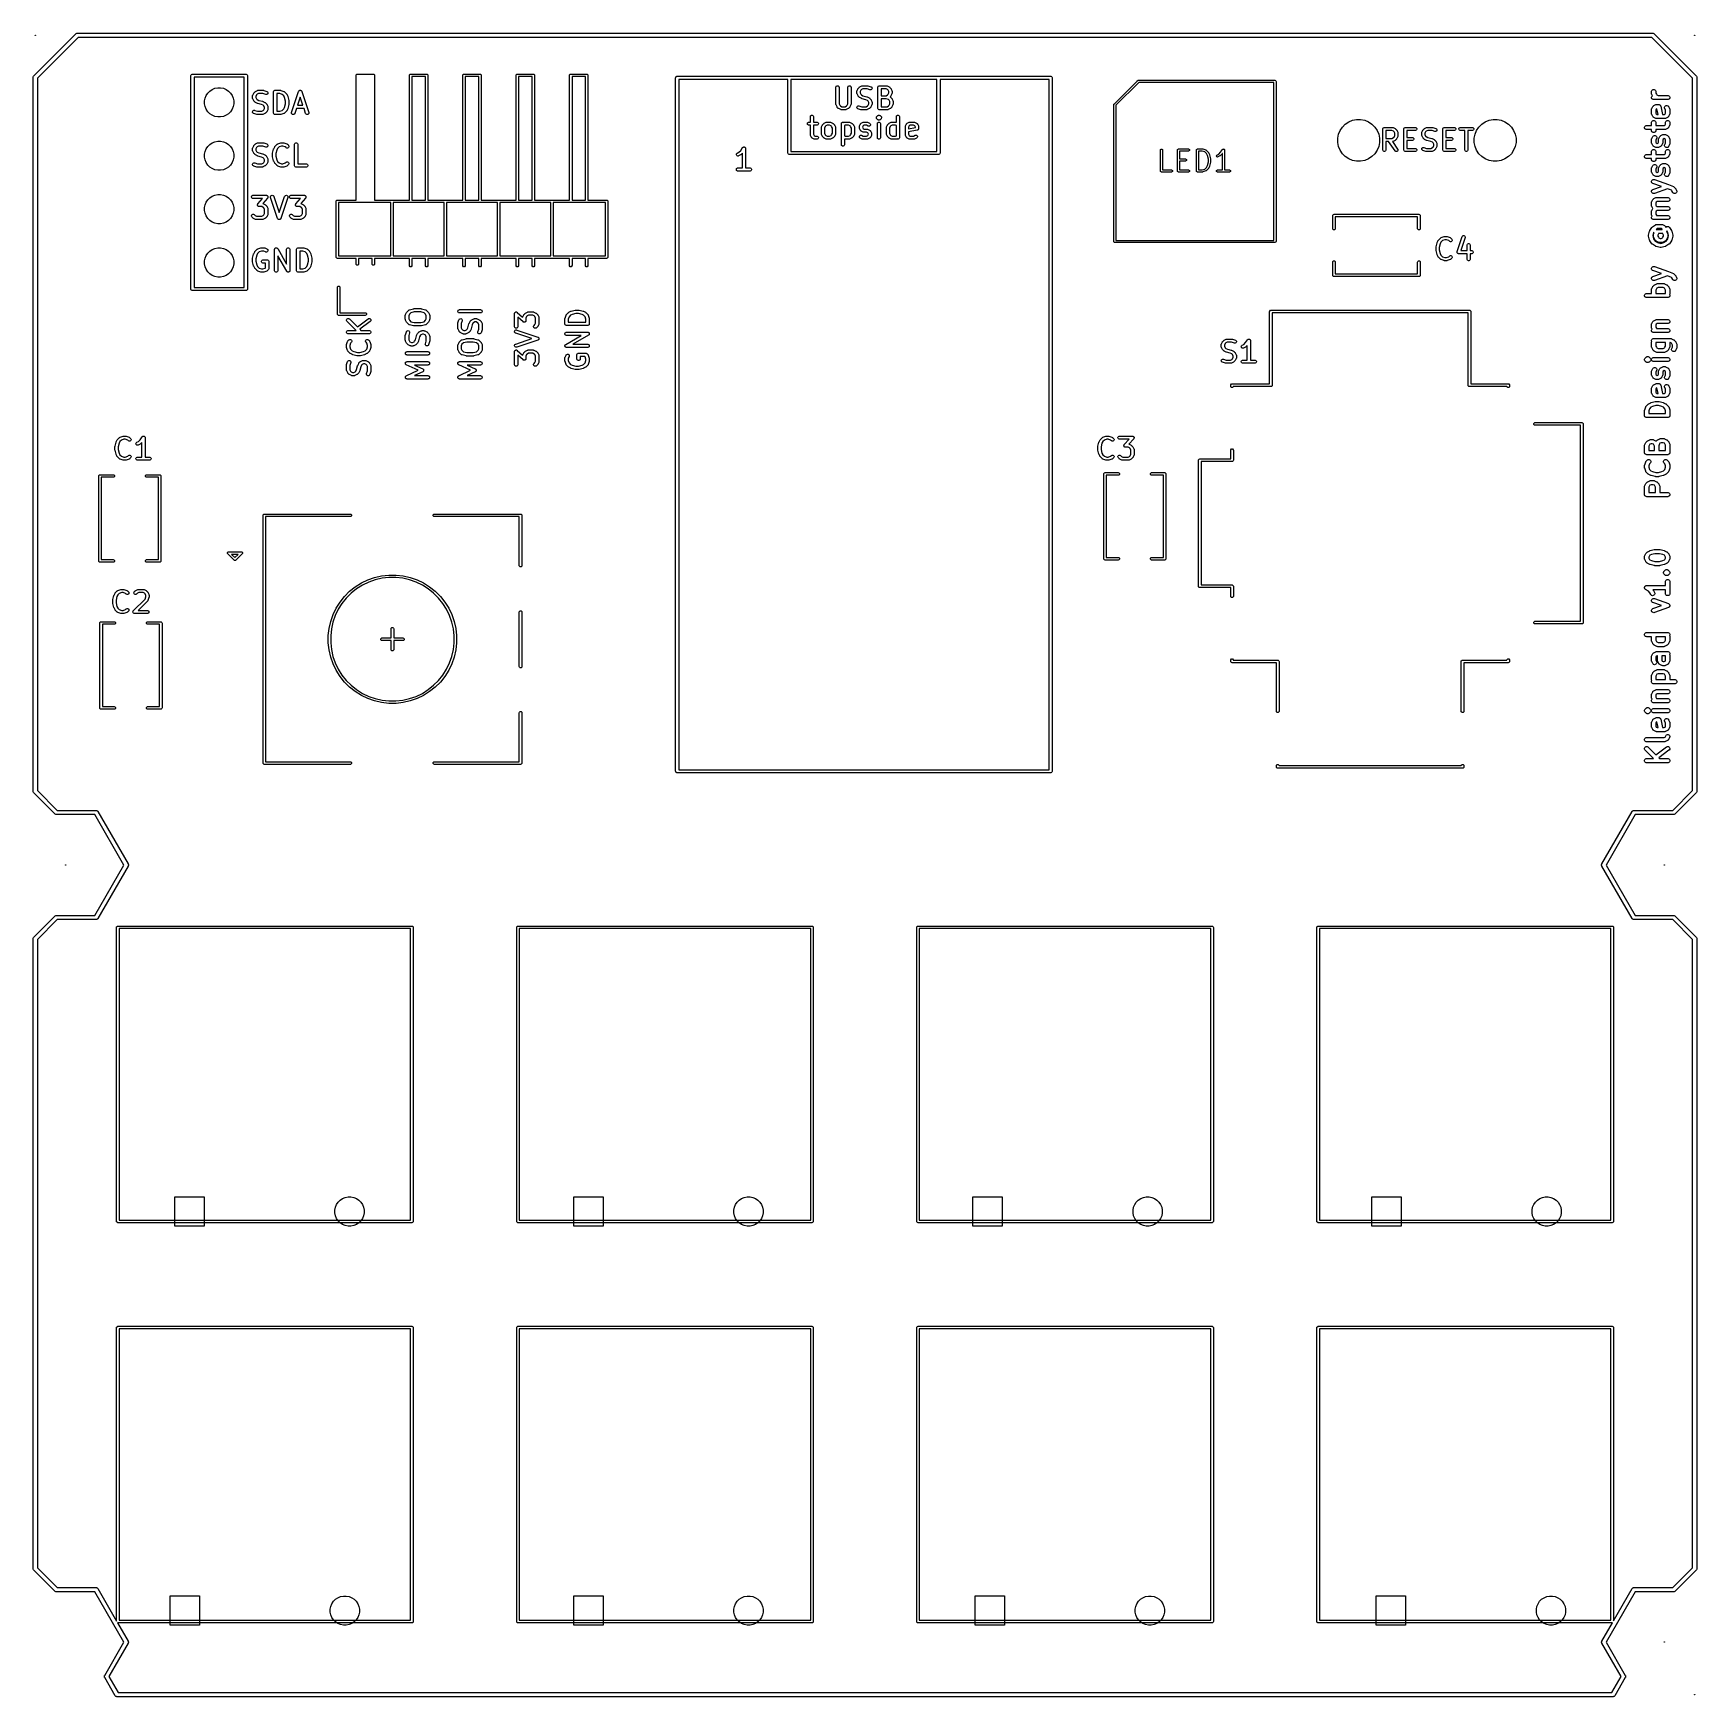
# Model space of a CAD drawing. Extents: x 101.2 to 180.4, y -139.6 to -60.4.
import ezdxf

# ---------------------------------------------------------------- set-up
doc = ezdxf.new("R2010")
doc.units = 0
doc.layers.add('BLACK', color=7, linetype='CONTINUOUS')

msp = doc.modelspace()

# ---------------------------------------------------------------- linework, layer by layer
at = {"layer": 'BLACK', "linetype": 'CONTINUOUS'}
for p, q in [((101.204914, -62.404789), (103.204914, -60.404789)), ((101.26634, -60.471654), (101.271779, -60.466215)), ((101.26634, -60.479346), (101.26634, -60.471654)), ((101.271779, -60.484785), (101.26634, -60.479346)), ((101.271779, -60.466215), (101.279471, -60.466215)), ((101.279471, -60.484785), (101.271779, -60.484785)), ((101.279471, -60.466215), (101.28491, -60.471654)), ((101.28491, -60.479346), (101.279471, -60.484785)), ((101.28491, -60.471654), (101.28491, -60.479346)), ((103.317047, -60.5755), (101.375625, -62.516922)), ((103.204914, -60.404789), (103.220068, -60.392353)), ((103.220068, -60.392353), (103.256116, -60.377421)), ((103.256116, -60.377421), (103.275625, -60.3755)), ((103.275625, -60.3755), (178.275625, -60.3755)), ((178.234203, -60.5755), (103.317047, -60.5755)), ((180.175625, -62.516922), (178.234203, -60.5755)), ((178.275625, -60.3755), (178.295134, -60.377421)), ((178.295134, -60.377421), (178.331182, -60.392353)), ((178.331182, -60.392353), (178.346336, -60.404789)), ((178.346336, -60.404789), (180.346336, -62.404789)), ((180.26634, -60.471654), (180.271779, -60.466215)), ((180.26634, -60.479346), (180.26634, -60.471654)), ((180.271779, -60.484785), (180.26634, -60.479346)), ((180.271779, -60.466215), (180.279471, -60.466215)), ((180.279471, -60.484785), (180.271779, -60.484785)), ((180.279471, -60.466215), (180.28491, -60.471654)), ((180.28491, -60.479346), (180.279471, -60.484785)), ((180.28491, -60.471654), (180.28491, -60.479346)), ((101.175625, -62.4755), (101.177546, -62.455991)), ((101.175625, -96.4755), (101.175625, -62.4755)), ((101.177546, -62.455991), (101.192478, -62.419943)), ((101.192478, -62.419943), (101.204914, -62.404789)), ((101.375625, -62.516922), (101.375625, -96.434078)), ((108.680625, -62.3955), (108.682066, -62.380868)), ((108.680625, -72.5555), (108.680625, -62.3955)), ((108.682066, -62.380868), (108.693265, -62.353832)), ((108.693265, -62.353832), (108.713957, -62.33314)), ((108.713957, -62.33314), (108.740993, -62.321941)), ((108.740993, -62.321941), (108.755625, -62.3205)), ((108.755625, -62.3205), (111.295625, -62.3205)), ((108.830625, -62.4705), (108.830625, -72.4805)), ((111.220625, -62.4705), (108.830625, -62.4705)), ((111.220625, -72.4805), (111.220625, -62.4705)), ((111.295625, -62.3205), (111.310257, -62.321941)), ((111.310257, -62.321941), (111.337293, -62.33314)), ((111.337293, -62.33314), (111.357985, -62.353832)), ((111.357985, -62.353832), (111.369184, -62.380868)), ((111.369184, -62.380868), (111.370625, -62.3955)), ((111.370625, -62.3955), (111.370625, -72.5555)), ((116.545625, -62.3755), (116.550192, -62.352539)), ((116.545625, -68.3155), (116.545625, -62.3755)), ((116.550192, -62.352539), (116.582664, -62.320067)), ((116.582664, -62.320067), (116.605625, -62.3155)), ((116.605625, -62.3155), (117.365625, -62.3155)), ((117.365625, -62.3155), (117.388586, -62.320067)), ((117.388586, -62.320067), (117.421058, -62.352539)), ((117.421058, -62.352539), (117.425625, -62.3755)), ((117.425625, -62.3755), (117.425625, -68.3155)), ((119.085625, -62.3755), (119.090192, -62.352539)), ((119.085625, -68.3155), (119.085625, -62.3755)), ((119.090192, -62.352539), (119.122664, -62.320067)), ((119.122664, -62.320067), (119.145625, -62.3155)), ((119.145625, -62.3155), (119.905625, -62.3155)), ((119.205625, -62.4355), (119.205625, -68.3155)), ((119.845625, -62.4355), (119.205625, -62.4355)), ((119.845625, -68.3155), (119.845625, -62.4355)), ((119.905625, -62.3155), (119.928586, -62.320067)), ((119.928586, -62.320067), (119.961058, -62.352539)), ((119.961058, -62.352539), (119.965625, -62.3755)), ((119.965625, -62.3755), (119.965625, -68.3155)), ((121.625625, -62.3755), (121.630192, -62.352539)), ((121.625625, -68.3155), (121.625625, -62.3755)), ((121.630192, -62.352539), (121.662664, -62.320067)), ((121.662664, -62.320067), (121.685625, -62.3155)), ((121.685625, -62.3155), (122.445625, -62.3155)), ((121.745625, -62.4355), (121.745625, -68.3155)), ((122.385625, -62.4355), (121.745625, -62.4355)), ((122.385625, -68.3155), (122.385625, -62.4355)), ((122.445625, -62.3155), (122.468586, -62.320067)), ((122.468586, -62.320067), (122.501058, -62.352539)), ((122.501058, -62.352539), (122.505625, -62.3755)), ((122.505625, -62.3755), (122.505625, -68.3155)), ((124.165625, -62.3755), (124.170192, -62.352539)), ((124.165625, -68.3155), (124.165625, -62.3755)), ((124.170192, -62.352539), (124.202664, -62.320067)), ((124.202664, -62.320067), (124.225625, -62.3155)), ((124.225625, -62.3155), (124.985625, -62.3155)), ((124.285625, -62.4355), (124.285625, -68.3155)), ((124.925625, -62.4355), (124.285625, -62.4355)), ((124.925625, -68.3155), (124.925625, -62.4355)), ((124.985625, -62.3155), (125.008586, -62.320067)), ((125.008586, -62.320067), (125.041058, -62.352539)), ((125.041058, -62.352539), (125.045625, -62.3755)), ((125.045625, -62.3755), (125.045625, -68.3155)), ((126.705625, -62.3755), (126.710192, -62.352539)), ((126.705625, -68.3155), (126.705625, -62.3755)), ((126.710192, -62.352539), (126.742664, -62.320067)), ((126.742664, -62.320067), (126.765625, -62.3155)), ((126.765625, -62.3155), (127.525625, -62.3155)), ((126.825625, -62.4355), (126.825625, -68.3155)), ((127.465625, -62.4355), (126.825625, -62.4355)), ((127.465625, -68.3155), (127.465625, -62.4355)), ((127.525625, -62.3155), (127.548586, -62.320067)), ((127.548586, -62.320067), (127.581058, -62.352539)), ((127.581058, -62.352539), (127.585625, -62.3755)), ((127.585625, -62.3755), (127.585625, -68.3155)), ((131.760625, -62.4955), (131.762066, -62.480868)), ((131.760625, -95.5155), (131.760625, -62.4955)), ((131.762066, -62.480868), (131.773265, -62.453832)), ((131.773265, -62.453832), (131.793957, -62.43314)), ((131.793957, -62.43314), (131.820993, -62.421941)), ((131.820993, -62.421941), (131.835625, -62.4205)), ((131.835625, -62.4205), (149.615625, -62.4205)), ((149.615625, -62.4205), (149.630257, -62.421941)), ((149.630257, -62.421941), (149.657293, -62.43314)), ((149.657293, -62.43314), (149.677985, -62.453832)), ((149.677985, -62.453832), (149.689184, -62.480868)), ((149.689184, -62.480868), (149.690625, -62.4955)), ((149.690625, -62.4955), (149.690625, -95.5155)), ((180.175625, -96.434078), (180.175625, -62.516922)), ((180.346336, -62.404789), (180.358772, -62.419943)), ((180.358772, -62.419943), (180.373704, -62.455991)), ((180.373704, -62.455991), (180.375625, -62.4755)), ((180.375625, -62.4755), (180.375625, -96.4755)), ((109.357202, -63.462736), (109.409603, -63.336229)), ((109.409603, -63.336229), (109.485677, -63.222376)), ((109.485677, -63.222376), (109.582501, -63.125552)), ((109.582501, -63.125552), (109.696354, -63.049478)), ((109.696354, -63.049478), (109.822861, -62.997077)), ((109.822861, -62.997077), (109.95716, -62.970363)), ((109.95716, -62.970363), (110.09409, -62.970363)), ((110.09409, -62.970363), (110.228389, -62.997077)), ((110.228389, -62.997077), (110.354896, -63.049478)), ((110.354896, -63.049478), (110.468749, -63.125552)), ((110.468749, -63.125552), (110.565573, -63.222376)), ((110.565573, -63.222376), (110.641647, -63.336229)), ((110.641647, -63.336229), (110.694048, -63.462736)), ((111.615739, -63.359775), (111.617276, -63.344168)), ((111.615739, -63.455013), (111.615739, -63.359775)), ((111.617276, -63.344168), (111.618376, -63.341511)), ((111.618376, -63.341511), (111.61858, -63.338645)), ((111.61858, -63.338645), (111.624185, -63.323998)), ((111.624185, -63.323998), (111.671804, -63.22876)), ((111.671804, -63.22876), (111.67603, -63.222045)), ((111.67603, -63.222045), (111.67684, -63.220091)), ((111.67684, -63.220091), (111.678645, -63.217891)), ((111.678645, -63.217891), (111.680158, -63.215488)), ((111.680158, -63.215488), (111.681752, -63.214105)), ((111.681752, -63.214105), (111.686789, -63.207968)), ((111.686789, -63.207968), (111.734408, -63.16035)), ((111.734408, -63.16035), (111.740542, -63.155315)), ((111.740542, -63.155315), (111.741928, -63.153718)), ((111.741928, -63.153718), (111.744336, -63.152202)), ((111.744336, -63.152202), (111.746531, -63.150401)), ((111.746531, -63.150401), (111.748481, -63.149593)), ((111.748481, -63.149593), (111.7552, -63.145364)), ((111.7552, -63.145364), (111.850438, -63.097745)), ((111.809105, -63.311927), (111.775739, -63.37866)), ((111.838366, -63.282665), (111.809105, -63.311927)), ((111.9051, -63.249299), (111.838366, -63.282665)), ((111.850438, -63.097745), (111.865084, -63.09214)), ((111.865084, -63.09214), (111.867951, -63.091936)), ((111.867951, -63.091936), (111.870608, -63.090836)), ((111.870608, -63.090836), (111.886215, -63.089299)), ((111.886215, -63.089299), (112.12431, -63.089299)), ((112.111327, -63.249299), (111.9051, -63.249299)), ((112.241868, -63.292813), (112.111327, -63.249299)), ((112.12431, -63.089299), (112.132207, -63.090076)), ((112.132207, -63.090076), (112.134316, -63.089927)), ((112.134316, -63.089927), (112.137088, -63.090557)), ((112.137088, -63.090557), (112.139917, -63.090836)), ((112.139917, -63.090836), (112.141868, -63.091644)), ((112.141868, -63.091644), (112.149608, -63.093404)), ((112.149608, -63.093404), (112.292465, -63.141023)), ((112.25716, -63.29629), (112.241868, -63.292813)), ((112.288297, -63.294077), (112.25716, -63.29629)), ((112.316216, -63.280118), (112.288297, -63.294077)), ((112.292465, -63.141023), (112.306785, -63.147417)), ((112.306785, -63.147417), (112.330367, -63.167868)), ((112.336668, -63.256536), (112.316216, -63.280118)), ((112.330367, -63.167868), (112.344326, -63.195788)), ((112.346538, -63.226924), (112.336668, -63.256536)), ((112.344326, -63.195788), (112.346538, -63.226924)), ((112.615739, -63.169299), (112.617276, -63.153692)), ((112.615739, -64.169299), (112.615739, -63.169299)), ((112.617276, -63.153692), (112.629221, -63.124853)), ((112.629221, -63.124853), (112.651293, -63.102781)), ((112.651293, -63.102781), (112.680132, -63.090836)), ((112.680132, -63.090836), (112.695739, -63.089299)), ((112.695739, -63.089299), (112.933834, -63.089299)), ((112.920851, -63.249299), (112.775739, -63.249299)), ((112.775739, -63.249299), (112.775739, -64.089299)), ((113.033476, -63.286841), (112.920851, -63.249299)), ((112.933834, -63.089299), (112.941731, -63.090076)), ((112.941731, -63.090076), (112.94384, -63.089927)), ((112.94384, -63.089927), (112.946612, -63.090557)), ((112.946612, -63.090557), (112.949441, -63.090836)), ((112.949441, -63.090836), (112.951392, -63.091644)), ((112.951392, -63.091644), (112.959132, -63.093404)), ((112.959132, -63.093404), (113.101989, -63.141023)), ((113.106181, -63.359545), (113.033476, -63.286841)), ((113.101989, -63.141023), (113.116309, -63.147417)), ((113.144067, -63.435317), (113.106181, -63.359545)), ((113.116309, -63.147417), (113.118479, -63.149299)), ((113.118479, -63.149299), (113.121137, -63.1504)), ((113.121137, -63.1504), (113.13326, -63.160349)), ((113.13326, -63.160349), (113.228498, -63.255588)), ((113.228498, -63.255588), (113.233533, -63.261722)), ((113.233533, -63.261722), (113.235129, -63.263107)), ((113.235129, -63.263107), (113.236642, -63.26551)), ((113.236642, -63.26551), (113.238447, -63.26771)), ((113.238447, -63.26771), (113.239256, -63.269664)), ((113.239256, -63.269664), (113.243483, -63.276379)), ((113.243483, -63.276379), (113.291102, -63.371617)), ((113.476987, -64.144001), (113.81032, -63.144001)), ((113.81032, -63.144001), (113.816714, -63.129681)), ((113.816714, -63.129681), (113.820458, -63.125363)), ((113.820458, -63.125363), (113.823015, -63.12025)), ((113.823015, -63.12025), (113.83059, -63.113679)), ((113.83059, -63.113679), (113.837165, -63.106099)), ((113.837165, -63.106099), (113.842281, -63.103541)), ((113.842281, -63.103541), (113.846597, -63.099798)), ((113.846597, -63.099798), (113.856109, -63.096627)), ((113.856109, -63.096627), (113.865084, -63.09214)), ((113.865084, -63.09214), (113.870785, -63.091734)), ((113.870785, -63.091734), (113.876209, -63.089927)), ((113.876209, -63.089927), (113.886221, -63.090638)), ((113.886221, -63.090638), (113.896221, -63.089928)), ((113.896221, -63.089928), (113.901638, -63.091733)), ((113.901638, -63.091733), (113.907345, -63.092139)), ((113.907345, -63.092139), (113.916323, -63.096628)), ((113.916323, -63.096628), (113.925833, -63.099798)), ((113.925833, -63.099798), (113.930149, -63.103541)), ((113.930149, -63.103541), (113.935264, -63.106099)), ((113.935264, -63.106099), (113.941836, -63.113677)), ((113.941836, -63.113677), (113.949415, -63.12025)), ((113.949415, -63.12025), (113.951971, -63.125363)), ((113.951971, -63.125363), (113.955716, -63.129681)), ((113.955716, -63.129681), (113.96211, -63.144001)), ((113.96211, -63.144001), (114.295443, -64.144)), ((137.100625, -62.5705), (131.910625, -62.5705)), ((131.910625, -62.5705), (131.910625, -95.4405)), ((137.100625, -66.0755), (137.100625, -62.5705)), ((137.250625, -62.5705), (137.250625, -66.0005)), ((144.200625, -62.5705), (137.250625, -62.5705)), ((139.38872, -62.945319), (139.390161, -62.930687)), ((139.38872, -63.754842), (139.38872, -62.945319)), ((139.390161, -62.930687), (139.40136, -62.903651)), ((139.40136, -62.903651), (139.422052, -62.882959)), ((139.422052, -62.882959), (139.449088, -62.87176)), ((139.449088, -62.87176), (139.478352, -62.87176)), ((139.478352, -62.87176), (139.505388, -62.882959)), ((139.505388, -62.882959), (139.52608, -62.903651)), ((139.52608, -62.903651), (139.537279, -62.930687)), ((139.537279, -62.930687), (139.53872, -62.945319)), ((139.53872, -62.945319), (139.53872, -63.737137)), ((139.960148, -62.945319), (139.961589, -62.930687)), ((139.960148, -63.737137), (139.960148, -62.945319)), ((139.961589, -62.930687), (139.972788, -62.903651)), ((139.972788, -62.903651), (139.99348, -62.882959)), ((139.99348, -62.882959), (140.020516, -62.87176)), ((140.020516, -62.87176), (140.04978, -62.87176)), ((140.04978, -62.87176), (140.076816, -62.882959)), ((140.076816, -62.882959), (140.097508, -62.903651)), ((140.097508, -62.903651), (140.108707, -62.930687)), ((140.108707, -62.930687), (140.110148, -62.945319)), ((140.110148, -62.945319), (140.110148, -63.754842)), ((140.38872, -63.135795), (140.390161, -63.121163)), ((140.38872, -63.231033), (140.38872, -63.135795)), ((140.390161, -63.245665), (140.38872, -63.231033)), ((140.390161, -63.121163), (140.391192, -63.118673)), ((140.391192, -63.248154), (140.390161, -63.245665)), ((140.391192, -63.118673), (140.391383, -63.115986)), ((140.391383, -63.250842), (140.391192, -63.248154)), ((140.391383, -63.115986), (140.396638, -63.102254)), ((140.396638, -63.264574), (140.391383, -63.250842)), ((140.396638, -63.102254), (140.444257, -63.007016)), ((140.444257, -63.359812), (140.396638, -63.264574)), ((140.444257, -63.007016), (140.448221, -63.000716)), ((140.448221, -63.366111), (140.444257, -63.359812)), ((140.448221, -63.000716), (140.448979, -62.998889)), ((140.448979, -62.998889), (140.450667, -62.996832)), ((140.450667, -62.996832), (140.452089, -62.994573)), ((140.452089, -62.994573), (140.453587, -62.993273)), ((140.453587, -62.993273), (140.458306, -62.987524)), ((140.458306, -62.987524), (140.505925, -62.939905)), ((140.505925, -62.939905), (140.511674, -62.935186)), ((140.511674, -62.935186), (140.512974, -62.933688)), ((140.512974, -62.933688), (140.515233, -62.932266)), ((140.515233, -62.932266), (140.51729, -62.930578)), ((140.51729, -62.930578), (140.519117, -62.92982)), ((140.519117, -62.92982), (140.525417, -62.925856)), ((140.525417, -62.925856), (140.620655, -62.878237)), ((140.572978, -63.084984), (140.53872, -63.1535)), ((140.53872, -63.1535), (140.53872, -63.213328)), ((140.53872, -63.213328), (140.572978, -63.281844)), ((140.603385, -63.054577), (140.572978, -63.084984)), ((140.572978, -63.281844), (140.603385, -63.312251)), ((140.671901, -63.020319), (140.603385, -63.054577)), ((140.603385, -63.312251), (140.680372, -63.350744)), ((140.620655, -62.878237), (140.634386, -62.872982)), ((140.634386, -62.872982), (140.637075, -62.87279)), ((140.637075, -62.87279), (140.639564, -62.87176)), ((140.639564, -62.87176), (140.654196, -62.870319)), ((140.654196, -62.870319), (140.892291, -62.870319)), ((140.880121, -63.020319), (140.671901, -63.020319)), ((140.680372, -63.350744), (140.862862, -63.396367)), ((141.01143, -63.064089), (140.880121, -63.020319)), ((140.892291, -62.870319), (140.899696, -62.871048)), ((140.899696, -62.871048), (140.901671, -62.870908)), ((140.901671, -62.870908), (140.904268, -62.871498)), ((140.904268, -62.871498), (140.906923, -62.87176)), ((140.906923, -62.87176), (140.908754, -62.872518)), ((140.908754, -62.872518), (140.916008, -62.874168)), ((140.916008, -62.874168), (141.058865, -62.921787)), ((141.025767, -63.067349), (141.01143, -63.064089)), ((141.054957, -63.065274), (141.025767, -63.067349)), ((141.081131, -63.052188), (141.054957, -63.065274)), ((141.058865, -62.921787), (141.07229, -62.927781)), ((141.07229, -62.927781), (141.094397, -62.946955)), ((141.100305, -63.03008), (141.081131, -63.052188)), ((141.094397, -62.946955), (141.107484, -62.973128)), ((141.109559, -63.002318), (141.100305, -63.03008)), ((141.107484, -62.973128), (141.109559, -63.002318)), ((141.38872, -62.945319), (141.390161, -62.930687)), ((141.38872, -63.945319), (141.38872, -62.945319)), ((141.390161, -62.930687), (141.40136, -62.903651)), ((141.40136, -62.903651), (141.422052, -62.882959)), ((141.422052, -62.882959), (141.449088, -62.87176)), ((141.449088, -62.87176), (141.46372, -62.870319)), ((141.46372, -62.870319), (141.797053, -62.870319)), ((141.779348, -63.020319), (141.53872, -63.020319)), ((141.53872, -63.020319), (141.53872, -63.346509)), ((141.53872, -63.346509), (141.779348, -63.346509)), ((141.847864, -63.054577), (141.779348, -63.020319)), ((141.779348, -63.346509), (141.847864, -63.312251)), ((141.797053, -62.870319), (141.811685, -62.87176)), ((141.811685, -62.87176), (141.814174, -62.872791)), ((141.814174, -62.872791), (141.816862, -62.872982)), ((141.816862, -62.872982), (141.830594, -62.878237)), ((141.830594, -62.878237), (141.925832, -62.925856)), ((141.878271, -63.084984), (141.847864, -63.054577)), ((141.847864, -63.312251), (141.878271, -63.281844)), ((141.912529, -63.1535), (141.878271, -63.084984)), ((141.878271, -63.281844), (141.912529, -63.213328)), ((141.912529, -63.213328), (141.912529, -63.1535)), ((141.925832, -62.925856), (141.932131, -62.92982)), ((141.932131, -62.92982), (141.933959, -62.930578)), ((141.933959, -62.930578), (141.936015, -62.932266)), ((141.936015, -62.932266), (141.938275, -62.933688)), ((141.938275, -62.933688), (141.939574, -62.935186)), ((141.939574, -62.935186), (141.945324, -62.939905)), ((141.945324, -62.939905), (141.992943, -62.987524)), ((141.992943, -62.987524), (141.997661, -62.993273)), ((141.997661, -62.993273), (141.99916, -62.994573)), ((141.99916, -62.994573), (142.000581, -62.996832)), ((142.000581, -62.996832), (142.00227, -62.998889)), ((142.00227, -62.998889), (142.003027, -63.000716)), ((142.003027, -63.000716), (142.006992, -63.007016)), ((142.006992, -63.359812), (142.003027, -63.366111)), ((142.006992, -63.007016), (142.054611, -63.102254)), ((142.054611, -63.264574), (142.006992, -63.359812)), ((142.054611, -63.102254), (142.059866, -63.115985)), ((142.059866, -63.250843), (142.054611, -63.264574)), ((142.059866, -63.115985), (142.060057, -63.118674)), ((142.060057, -63.248153), (142.059866, -63.250843)), ((142.060057, -63.118674), (142.061088, -63.121163)), ((142.061088, -63.245665), (142.060057, -63.248153)), ((142.061088, -63.121163), (142.062529, -63.135795)), ((142.062529, -63.231033), (142.061088, -63.245665)), ((142.062529, -63.135795), (142.062529, -63.231033)), ((144.200625, -66.0005), (144.200625, -62.5705)), ((144.350625, -62.5705), (144.350625, -66.0755)), ((149.540625, -62.5705), (144.350625, -62.5705)), ((149.540625, -95.4405), (149.540625, -62.5705)), ((152.661109, -63.729306), (153.739431, -62.650984)), ((153.816335, -62.7155), (152.725625, -63.80621)), ((153.739431, -62.646366), (153.766491, -62.619306)), ((153.739431, -62.650984), (153.739431, -62.646366)), ((153.766491, -62.619306), (153.785625, -62.6155)), ((153.785625, -62.6155), (160.295625, -62.6155)), ((160.245625, -62.7155), (153.816335, -62.7155)), ((160.245625, -70.2355), (160.245625, -62.7155)), ((160.295625, -62.6155), (160.314759, -62.619306)), ((160.314759, -62.619306), (160.341819, -62.646366)), ((160.341819, -62.646366), (160.345625, -62.6655)), ((160.345625, -62.6655), (160.345625, -70.2855)), ((178.226177, -63.14868), (178.228098, -63.129171)), ((178.226177, -63.243918), (178.226177, -63.14868)), ((178.228098, -63.263427), (178.226177, -63.243918)), ((178.228098, -63.129171), (178.24303, -63.093123)), ((178.229473, -63.266747), (178.228098, -63.263427)), ((178.229728, -63.270331), (178.229473, -63.266747)), ((178.236734, -63.288639), (178.229728, -63.270331)), ((178.268898, -63.352968), (178.236734, -63.288639)), ((178.24303, -63.093123), (178.27062, -63.065533)), ((178.24303, -63.378837), (178.268898, -63.352968)), ((178.27062, -63.065533), (178.306668, -63.050601)), ((178.306668, -63.050601), (178.345686, -63.050601)), ((178.345686, -63.050601), (178.381734, -63.065533)), ((178.381734, -63.065533), (178.409324, -63.093123)), ((178.409324, -63.093123), (178.424256, -63.129171)), ((178.424256, -63.129171), (178.426177, -63.14868)), ((178.426177, -63.14868), (178.426177, -63.22031)), ((178.426177, -63.22031), (178.455982, -63.27992)), ((178.455982, -63.27992), (178.48065, -63.304589)), ((178.48065, -63.304589), (178.54026, -63.334394)), ((178.54026, -63.334394), (178.992844, -63.334394)), ((178.992844, -63.334394), (179.012353, -63.336315)), ((179.012353, -63.336315), (179.048401, -63.351247)), ((179.048401, -63.351247), (179.075991, -63.378837)), ((109.330488, -63.597035), (109.357202, -63.462736)), ((109.330488, -63.733965), (109.330488, -63.597035)), ((109.357202, -63.868264), (109.330488, -63.733965)), ((109.409603, -63.994771), (109.357202, -63.868264)), ((109.485677, -64.108624), (109.409603, -63.994771)), ((109.582501, -64.205448), (109.485677, -64.108624)), ((110.565573, -64.108624), (110.468749, -64.205448)), ((110.641647, -63.994771), (110.565573, -64.108624)), ((110.694048, -63.868264), (110.641647, -63.994771)), ((110.694048, -63.462736), (110.720762, -63.597035)), ((110.720762, -63.733965), (110.694048, -63.868264)), ((110.720762, -63.597035), (110.720762, -63.733965)), ((111.617276, -63.47062), (111.615739, -63.455013)), ((111.616367, -64.111674), (111.626238, -64.082062)), ((111.618579, -64.14281), (111.616367, -64.111674)), ((111.618376, -63.473276), (111.617276, -63.47062)), ((111.61858, -63.476143), (111.618376, -63.473276)), ((111.632539, -64.170729), (111.618579, -64.14281)), ((111.624185, -63.49079), (111.61858, -63.476143)), ((111.671804, -63.586028), (111.624185, -63.49079)), ((111.626238, -64.082062), (111.64669, -64.05848)), ((111.64669, -64.05848), (111.674609, -64.04452)), ((111.67603, -63.592742), (111.671804, -63.586028)), ((111.674609, -64.04452), (111.705745, -64.042308)), ((111.67684, -63.594697), (111.67603, -63.592742)), ((111.678645, -63.596896), (111.67684, -63.594697)), ((111.680158, -63.5993), (111.678645, -63.596896)), ((111.681752, -63.600682), (111.680158, -63.5993)), ((111.686789, -63.60682), (111.681752, -63.600682)), ((111.734408, -63.654438), (111.686789, -63.60682)), ((111.705745, -64.042308), (111.721037, -64.045785)), ((111.721037, -64.045785), (111.851579, -64.089299)), ((111.740542, -63.659472), (111.734408, -63.654438)), ((111.741928, -63.66107), (111.740542, -63.659472)), ((111.744336, -63.662585), (111.741928, -63.66107)), ((111.746531, -63.664387), (111.744336, -63.662585)), ((111.748481, -63.665194), (111.746531, -63.664387)), ((111.7552, -63.669424), (111.748481, -63.665194)), ((111.850438, -63.717043), (111.7552, -63.669424)), ((111.775739, -63.37866), (111.775739, -63.436128)), ((111.775739, -63.436128), (111.809105, -63.50286)), ((111.809105, -63.50286), (111.838366, -63.532122)), ((111.838366, -63.532122), (111.914138, -63.570008)), ((111.851579, -63.717479), (111.850438, -63.717043)), ((111.852044, -63.717824), (111.851579, -63.717479)), ((111.851579, -64.089299), (112.057806, -64.089299)), ((111.858584, -63.72016), (111.852044, -63.717824)), ((111.865084, -63.722648), (111.858584, -63.72016)), ((111.865661, -63.722689), (111.865084, -63.722648)), ((111.866812, -63.7231), (111.865661, -63.722689)), ((112.048768, -63.768589), (111.866812, -63.7231)), ((111.914138, -63.570008), (112.096094, -63.615497)), ((112.124538, -63.806474), (112.048768, -63.768589)), ((112.057806, -64.089299), (112.124539, -64.055932)), ((112.096094, -63.615497), (112.097244, -63.615908)), ((112.097244, -63.615908), (112.097821, -63.615949)), ((112.097821, -63.615949), (112.104313, -63.618433)), ((112.104313, -63.618433), (112.110862, -63.620773)), ((112.110862, -63.620773), (112.111326, -63.621117)), ((112.111326, -63.621117), (112.112468, -63.621554)), ((112.112468, -63.621554), (112.207706, -63.669173)), ((112.1538, -63.835735), (112.124538, -63.806474)), ((112.124539, -64.055932), (112.153799, -64.026671)), ((112.153799, -64.026671), (112.187167, -63.959937)), ((112.187167, -63.902469), (112.1538, -63.835735)), ((112.187167, -63.959937), (112.187167, -63.902469)), ((112.207706, -63.669173), (112.21442, -63.673399)), ((112.21442, -63.673399), (112.216375, -63.674209)), ((112.216375, -63.674209), (112.218574, -63.676014)), ((112.218574, -63.676014), (112.220978, -63.677527)), ((112.220978, -63.677527), (112.22236, -63.679121)), ((112.22236, -63.679121), (112.228498, -63.684158)), ((112.228498, -63.684158), (112.276116, -63.731777)), ((112.276117, -64.130628), (112.228498, -64.178248)), ((112.276116, -63.731777), (112.28115, -63.737911)), ((112.28115, -64.124494), (112.276117, -64.130628)), ((112.28115, -63.737911), (112.282748, -63.739297)), ((112.282748, -64.123109), (112.28115, -64.124494)), ((112.282748, -63.739297), (112.284263, -63.741705)), ((112.284263, -64.120701), (112.282748, -64.123109)), ((112.284263, -63.741705), (112.286065, -63.7439)), ((112.286066, -64.118505), (112.284263, -64.120701)), ((112.286065, -63.7439), (112.286872, -63.74585)), ((112.286874, -64.116553), (112.286066, -64.118505)), ((112.286872, -63.74585), (112.291102, -63.752569)), ((112.291102, -64.109837), (112.286874, -64.116553)), ((112.291102, -63.752569), (112.338721, -63.847807)), ((112.338721, -64.014599), (112.291102, -64.109837)), ((112.338721, -63.847807), (112.344326, -63.862453)), ((112.344326, -63.999953), (112.338721, -64.014599)), ((112.344326, -63.862453), (112.344529, -63.86532)), ((112.344529, -63.997085), (112.344326, -63.999953)), ((112.344529, -63.86532), (112.34563, -63.867977)), ((112.34563, -63.994429), (112.344529, -63.997085)), ((112.34563, -63.867977), (112.347167, -63.883584)), ((112.347167, -63.978822), (112.34563, -63.994429)), ((112.347167, -63.883584), (112.347167, -63.978822)), ((112.775739, -64.089299), (112.920851, -64.089299)), ((112.920851, -64.089299), (113.033477, -64.051756)), ((113.033477, -64.051756), (113.106181, -63.97905)), ((113.106181, -63.97905), (113.144067, -63.90328)), ((113.228498, -64.083009), (113.13326, -64.178248)), ((113.187167, -63.607717), (113.144067, -63.435317)), ((113.144067, -63.90328), (113.187167, -63.73088)), ((113.187167, -63.73088), (113.187167, -63.607717)), ((113.233531, -64.076875), (113.228498, -64.083009)), ((113.235129, -64.07549), (113.233531, -64.076875)), ((113.236644, -64.073082), (113.235129, -64.07549)), ((113.238447, -64.070886), (113.236644, -64.073082)), ((113.239255, -64.068934), (113.238447, -64.070886)), ((113.243483, -64.062218), (113.239255, -64.068934)), ((113.291102, -63.96698), (113.243483, -64.062218)), ((113.291102, -63.371617), (113.291538, -63.372758)), ((113.291538, -63.965838), (113.291102, -63.96698)), ((113.291538, -63.372758), (113.291883, -63.373223)), ((113.291883, -63.965374), (113.291538, -63.965838)), ((113.291883, -63.373223), (113.294219, -63.379763)), ((113.294219, -63.958833), (113.291883, -63.965374)), ((113.294219, -63.379763), (113.296707, -63.386263)), ((113.296707, -63.952334), (113.294219, -63.958833)), ((113.296707, -63.386263), (113.296748, -63.38684)), ((113.296748, -63.951756), (113.296707, -63.952334)), ((113.296748, -63.38684), (113.297159, -63.387991)), ((113.297159, -63.950606), (113.296748, -63.951756)), ((113.297159, -63.387991), (113.344778, -63.578467)), ((113.344778, -63.76013), (113.297159, -63.950606)), ((113.344778, -63.578467), (113.345178, -63.581172)), ((113.345178, -63.757424), (113.344778, -63.76013)), ((113.345178, -63.581172), (113.34563, -63.582263)), ((113.34563, -63.756334), (113.345178, -63.757424)), ((113.34563, -63.582263), (113.346208, -63.588136)), ((113.346208, -63.75046), (113.34563, -63.756334)), ((113.346208, -63.588136), (113.347073, -63.593981)), ((113.347073, -63.744616), (113.346208, -63.75046)), ((113.347073, -63.593981), (113.346899, -63.595149)), ((113.346899, -63.595149), (113.347167, -63.59787)), ((113.347167, -63.740727), (113.346899, -63.743447)), ((113.346899, -63.743447), (113.347073, -63.744616)), ((113.347167, -63.59787), (113.347167, -63.740727)), ((113.47351, -64.159293), (113.476987, -64.144001)), ((113.705781, -63.963584), (113.628777, -64.194597)), ((114.066649, -63.963584), (113.705781, -63.963584)), ((113.886215, -63.422282), (113.759115, -63.803584)), ((113.759115, -63.803584), (114.013315, -63.803584)), ((114.013315, -63.803584), (113.886215, -63.422282)), ((114.143653, -64.194597), (114.066649, -63.963584)), ((114.295443, -64.144), (114.29892, -64.159293)), ((139.390161, -63.769474), (139.38872, -63.754842)), ((139.391192, -63.771963), (139.390161, -63.769474)), ((139.391383, -63.774651), (139.391192, -63.771963)), ((139.396638, -63.788383), (139.391383, -63.774651)), ((139.444257, -63.883621), (139.396638, -63.788383)), ((139.44822, -63.889917), (139.444257, -63.883621)), ((139.448978, -63.891747), (139.44822, -63.889917)), ((139.450667, -63.893805), (139.448978, -63.891747)), ((139.452089, -63.896064), (139.450667, -63.893805)), ((139.453587, -63.897363), (139.452089, -63.896064)), ((139.458305, -63.903112), (139.453587, -63.897363)), ((139.505924, -63.950732), (139.458305, -63.903112)), ((139.511673, -63.95545), (139.505924, -63.950732)), ((139.512974, -63.95695), (139.511673, -63.95545)), ((139.515233, -63.958372), (139.512974, -63.95695)), ((139.51729, -63.96006), (139.515233, -63.958372)), ((139.519117, -63.960817), (139.51729, -63.96006)), ((139.525417, -63.964782), (139.519117, -63.960817)), ((139.620655, -64.012401), (139.525417, -63.964782)), ((139.53872, -63.737137), (139.572978, -63.805653)), ((139.572978, -63.805653), (139.603385, -63.836061)), ((139.603385, -63.836061), (139.671901, -63.870319)), ((139.634386, -64.017656), (139.620655, -64.012401)), ((139.637075, -64.017847), (139.634386, -64.017656)), ((139.639564, -64.018878), (139.637075, -64.017847)), ((139.654196, -64.020319), (139.639564, -64.018878)), ((139.844672, -64.020319), (139.654196, -64.020319)), ((139.671901, -63.870319), (139.826967, -63.870319)), ((139.826967, -63.870319), (139.895482, -63.836061)), ((139.859304, -64.018878), (139.844672, -64.020319)), ((139.861793, -64.017846), (139.859304, -64.018878)), ((139.864481, -64.017656), (139.861793, -64.017846)), ((139.878213, -64.012401), (139.864481, -64.017656)), ((139.973451, -63.964782), (139.878213, -64.012401)), ((139.895482, -63.836061), (139.925889, -63.805653)), ((139.925889, -63.805653), (139.960148, -63.737137)), ((139.97975, -63.960817), (139.973451, -63.964782)), ((139.981578, -63.96006), (139.97975, -63.960817)), ((139.983634, -63.958372), (139.981578, -63.96006)), ((139.985894, -63.95695), (139.983634, -63.958372)), ((139.987194, -63.95545), (139.985894, -63.95695)), ((139.992944, -63.950732), (139.987194, -63.95545)), ((140.040562, -63.903113), (139.992944, -63.950732)), ((140.04528, -63.897363), (140.040562, -63.903113)), ((140.046779, -63.896064), (140.04528, -63.897363)), ((140.0482, -63.893805), (140.046779, -63.896064)), ((140.04989, -63.891747), (140.0482, -63.893805)), ((140.050647, -63.889917), (140.04989, -63.891747)), ((140.054611, -63.883621), (140.050647, -63.889917)), ((140.10223, -63.788383), (140.054611, -63.883621)), ((140.107485, -63.774652), (140.10223, -63.788383)), ((140.107676, -63.771962), (140.107485, -63.774652)), ((140.108707, -63.769474), (140.107676, -63.771962)), ((140.110148, -63.754842), (140.108707, -63.769474)), ((140.389309, -63.88832), (140.398563, -63.860557)), ((140.391384, -63.91751), (140.389309, -63.88832)), ((140.40447, -63.943683), (140.391384, -63.91751)), ((140.398563, -63.860557), (140.417737, -63.83845)), ((140.426577, -63.962857), (140.40447, -63.943683)), ((140.417737, -63.83845), (140.44391, -63.825364)), ((140.440003, -63.968851), (140.426577, -63.962857)), ((140.582859, -64.01647), (140.440003, -63.968851)), ((140.44391, -63.825364), (140.4731, -63.823289)), ((140.448979, -63.367939), (140.448221, -63.366111)), ((140.450667, -63.369995), (140.448979, -63.367939)), ((140.452089, -63.372255), (140.450667, -63.369995)), ((140.453587, -63.373554), (140.452089, -63.372255)), ((140.458306, -63.379304), (140.453587, -63.373554)), ((140.505925, -63.426923), (140.458306, -63.379304)), ((140.4731, -63.823289), (140.487437, -63.826549)), ((140.487437, -63.826549), (140.618747, -63.870319)), ((140.511674, -63.431641), (140.505925, -63.426923)), ((140.512974, -63.43314), (140.511674, -63.431641)), ((140.515233, -63.434561), (140.512974, -63.43314)), ((140.51729, -63.43625), (140.515233, -63.434561)), ((140.519117, -63.437007), (140.51729, -63.43625)), ((140.525417, -63.440972), (140.519117, -63.437007)), ((140.620655, -63.488591), (140.525417, -63.440972)), ((140.590114, -64.018119), (140.582859, -64.01647)), ((140.591945, -64.018878), (140.590114, -64.018119)), ((140.594598, -64.019139), (140.591945, -64.018878)), ((140.597196, -64.01973), (140.594598, -64.019139)), ((140.59917, -64.019589), (140.597196, -64.01973)), ((140.606577, -64.020319), (140.59917, -64.019589)), ((140.844672, -64.020319), (140.606577, -64.020319)), ((140.618747, -63.870319), (140.826967, -63.870319)), ((140.621724, -63.489), (140.620655, -63.488591)), ((140.62216, -63.489323), (140.621724, -63.489)), ((140.628296, -63.491515), (140.62216, -63.489323)), ((140.634386, -63.493846), (140.628296, -63.491515)), ((140.634926, -63.493884), (140.634386, -63.493846)), ((140.636006, -63.49427), (140.634926, -63.493884)), ((140.818496, -63.539892), (140.636006, -63.49427)), ((140.895483, -63.578386), (140.818496, -63.539892)), ((140.826967, -63.870319), (140.895482, -63.836061)), ((140.859304, -64.018878), (140.844672, -64.020319)), ((140.861793, -64.017846), (140.859304, -64.018878)), ((140.864481, -64.017656), (140.861793, -64.017846)), ((140.862862, -63.396367), (140.863941, -63.396752)), ((140.863941, -63.396752), (140.864481, -63.396791)), ((140.864481, -63.396791), (140.870562, -63.399118)), ((140.878213, -64.012401), (140.864481, -64.017656)), ((140.870562, -63.399118), (140.876708, -63.401314)), ((140.876708, -63.401314), (140.877143, -63.401636)), ((140.877143, -63.401636), (140.878213, -63.402046)), ((140.878213, -63.402046), (140.973451, -63.449665)), ((140.973451, -63.964782), (140.878213, -64.012401)), ((140.895482, -63.836061), (140.925889, -63.805653)), ((140.92589, -63.608793), (140.895483, -63.578386)), ((140.925889, -63.805653), (140.960148, -63.737137)), ((140.960148, -63.677309), (140.92589, -63.608793)), ((140.960148, -63.737137), (140.960148, -63.677309)), ((140.973451, -63.449665), (140.97975, -63.453629)), ((140.97975, -63.960817), (140.973451, -63.964782)), ((140.97975, -63.453629), (140.981578, -63.454387)), ((140.981578, -63.96006), (140.97975, -63.960817)), ((140.981578, -63.454387), (140.983634, -63.456075)), ((140.983634, -63.958372), (140.981578, -63.96006)), ((140.983634, -63.456075), (140.985894, -63.457497)), ((140.985894, -63.95695), (140.983634, -63.958372)), ((140.985894, -63.457497), (140.987193, -63.458995)), ((140.987194, -63.95545), (140.985894, -63.95695)), ((140.987193, -63.458995), (140.992943, -63.463714)), ((140.992944, -63.950732), (140.987194, -63.95545)), ((140.992943, -63.463714), (141.040562, -63.511333)), ((141.040562, -63.903113), (140.992944, -63.950732)), ((141.040562, -63.511333), (141.04528, -63.517082)), ((141.04528, -63.897363), (141.040562, -63.903113)), ((141.04528, -63.517082), (141.046779, -63.518382)), ((141.046779, -63.896064), (141.04528, -63.897363)), ((141.046779, -63.518382), (141.0482, -63.520641)), ((141.0482, -63.893805), (141.046779, -63.896064)), ((141.0482, -63.520641), (141.049889, -63.522698)), ((141.04989, -63.891747), (141.0482, -63.893805)), ((141.049889, -63.522698), (141.050646, -63.524525)), ((141.050647, -63.889917), (141.04989, -63.891747)), ((141.050646, -63.524525), (141.054611, -63.530825)), ((141.054611, -63.883621), (141.050647, -63.889917)), ((141.054611, -63.530825), (141.10223, -63.626063)), ((141.10223, -63.788383), (141.054611, -63.883621)), ((141.10223, -63.626063), (141.107485, -63.639794)), ((141.107485, -63.774652), (141.10223, -63.788383)), ((141.107485, -63.639794), (141.107676, -63.642483)), ((141.107676, -63.771962), (141.107485, -63.774652)), ((141.107676, -63.642483), (141.108707, -63.644972)), ((141.108707, -63.769474), (141.107676, -63.771962)), ((141.108707, -63.644972), (141.110148, -63.659604)), ((141.110148, -63.754842), (141.108707, -63.769474)), ((141.110148, -63.659604), (141.110148, -63.754842)), ((141.390161, -63.959951), (141.38872, -63.945319)), ((141.40136, -63.986987), (141.390161, -63.959951)), ((141.422052, -64.007679), (141.40136, -63.986987)), ((141.449088, -64.018878), (141.422052, -64.007679)), ((141.46372, -64.020319), (141.449088, -64.018878)), ((141.844672, -64.020319), (141.46372, -64.020319)), ((141.784883, -63.496509), (141.53872, -63.496509)), ((141.53872, -63.496509), (141.53872, -63.870319)), ((141.53872, -63.870319), (141.826967, -63.870319)), ((141.899396, -63.53468), (141.784883, -63.496509)), ((141.826967, -63.870319), (141.895482, -63.836061)), ((141.859304, -64.018878), (141.844672, -64.020319)), ((141.861793, -64.017846), (141.859304, -64.018878)), ((141.864481, -64.017656), (141.861793, -64.017846)), ((141.878213, -64.012401), (141.864481, -64.017656)), ((141.973451, -63.964782), (141.878213, -64.012401)), ((141.895482, -63.836061), (141.925889, -63.805653)), ((141.92589, -63.561174), (141.899396, -63.53468)), ((141.925889, -63.805653), (141.960148, -63.737137)), ((141.960148, -63.62969), (141.92589, -63.561174)), ((141.960148, -63.737137), (141.960148, -63.62969)), ((141.992943, -63.379304), (141.970984, -63.401262)), ((141.970984, -63.401262), (141.977052, -63.403971)), ((141.97975, -63.960817), (141.973451, -63.964782)), ((141.977052, -63.403971), (141.979087, -63.405736)), ((141.979087, -63.405736), (141.981578, -63.406768)), ((141.981578, -63.96006), (141.97975, -63.960817)), ((141.981578, -63.406768), (141.992943, -63.416095)), ((141.983634, -63.958372), (141.981578, -63.96006)), ((141.985894, -63.95695), (141.983634, -63.958372)), ((141.987194, -63.95545), (141.985894, -63.95695)), ((141.992944, -63.950732), (141.987194, -63.95545)), ((141.997661, -63.373554), (141.992943, -63.379304)), ((141.992943, -63.416095), (142.040562, -63.463714)), ((142.040562, -63.903113), (141.992944, -63.950732)), ((141.99916, -63.372255), (141.997661, -63.373554)), ((142.000581, -63.369995), (141.99916, -63.372255)), ((142.00227, -63.367939), (142.000581, -63.369995)), ((142.003027, -63.366111), (142.00227, -63.367939)), ((142.040562, -63.463714), (142.04528, -63.469463)), ((142.04528, -63.897363), (142.040562, -63.903113)), ((142.04528, -63.469463), (142.046779, -63.470763)), ((142.046779, -63.896064), (142.04528, -63.897363)), ((142.046779, -63.470763), (142.0482, -63.473022)), ((142.0482, -63.893805), (142.046779, -63.896064)), ((142.0482, -63.473022), (142.049889, -63.475079)), ((142.04989, -63.891747), (142.0482, -63.893805)), ((142.049889, -63.475079), (142.050646, -63.476906)), ((142.050647, -63.889917), (142.04989, -63.891747)), ((142.050646, -63.476906), (142.054611, -63.483206)), ((142.054611, -63.883621), (142.050647, -63.889917)), ((142.054611, -63.483206), (142.10223, -63.578444)), ((142.10223, -63.788383), (142.054611, -63.883621)), ((142.10223, -63.578444), (142.107485, -63.592175)), ((142.107485, -63.774652), (142.10223, -63.788383)), ((142.107485, -63.592175), (142.107676, -63.594864)), ((142.107676, -63.771962), (142.107485, -63.774652)), ((142.107676, -63.594864), (142.108707, -63.597353)), ((142.108707, -63.769474), (142.107676, -63.771962)), ((142.108707, -63.597353), (142.110148, -63.611985)), ((142.110148, -63.754842), (142.108707, -63.769474)), ((142.110148, -63.611985), (142.110148, -63.754842)), ((152.625625, -63.7755), (152.629431, -63.756366)), ((152.625625, -70.2855), (152.625625, -63.7755)), ((152.629431, -63.756366), (152.656491, -63.729306)), ((152.656491, -63.729306), (152.661109, -63.729306)), ((152.725625, -63.80621), (152.725625, -70.2355)), ((178.226177, -64.005823), (178.228098, -63.986314)), ((178.226177, -64.196299), (178.226177, -64.005823)), ((178.228098, -63.414885), (178.24303, -63.378837)), ((178.228098, -63.453903), (178.228098, -63.414885)), ((178.24303, -63.489951), (178.228098, -63.453903)), ((178.228098, -63.986314), (178.229473, -63.982993)), ((178.229473, -63.982993), (178.229728, -63.97941)), ((178.229728, -63.97941), (178.236734, -63.961102)), ((178.236734, -63.961102), (178.284353, -63.865864)), ((178.27062, -63.517541), (178.24303, -63.489951)), ((178.306668, -63.532473), (178.27062, -63.517541)), ((178.284353, -63.865864), (178.286406, -63.8626)), ((178.286406, -63.8626), (178.28692, -63.861062)), ((178.28692, -63.861062), (178.288582, -63.859145)), ((178.288582, -63.859145), (178.294796, -63.849274)), ((178.294796, -63.849274), (178.304266, -63.84106)), ((178.304266, -63.84106), (178.312484, -63.831585)), ((178.326177, -63.534394), (178.306668, -63.532473)), ((178.312484, -63.831585), (178.322357, -63.82537)), ((178.322357, -63.82537), (178.324273, -63.823709)), ((178.324273, -63.823709), (178.325811, -63.823196)), ((178.325811, -63.823196), (178.329075, -63.821142)), ((178.992844, -63.534394), (178.326177, -63.534394)), ((178.329075, -63.821142), (178.424312, -63.773523)), ((178.424312, -63.773523), (178.442621, -63.766517)), ((178.448332, -63.98512), (178.426177, -64.02943)), ((178.426177, -64.02943), (178.426177, -64.172691)), ((178.442621, -63.766517), (178.446204, -63.766262)), ((178.446204, -63.766262), (178.449525, -63.764887)), ((178.483232, -63.96767), (178.448332, -63.98512)), ((178.449525, -63.764887), (178.469034, -63.762966)), ((178.469034, -63.762966), (178.564272, -63.762966)), ((178.53753, -64.239156), (178.483232, -63.96767)), ((178.564272, -63.762966), (178.583781, -63.764887)), ((178.583781, -63.764887), (178.592833, -63.768636)), ((178.592833, -63.768636), (178.602444, -63.770538)), ((178.602444, -63.770538), (178.610682, -63.77603)), ((178.610682, -63.77603), (178.619829, -63.779819)), ((178.619829, -63.779819), (178.626755, -63.786745)), ((178.626755, -63.786745), (178.634909, -63.792181)), ((178.634909, -63.792181), (178.640419, -63.800409)), ((178.640419, -63.800409), (178.647419, -63.807409)), ((178.647419, -63.807409), (178.651168, -63.81646)), ((178.651168, -63.81646), (178.65662, -63.824601)), ((178.65662, -63.824601), (178.66233, -63.843354)), ((178.66233, -63.843354), (178.74149, -64.239156)), ((178.84601, -63.898078), (178.858349, -63.861062)), ((178.848776, -63.936998), (178.84601, -63.898078)), ((178.855782, -63.955306), (178.848776, -63.936998)), ((178.892844, -64.02943), (178.855782, -63.955306)), ((178.858349, -63.861062), (178.883913, -63.831585)), ((178.883913, -63.831585), (178.918812, -63.814136)), ((178.892844, -64.172692), (178.892844, -64.02943)), ((178.918812, -63.814136), (178.957732, -63.81137)), ((178.957732, -63.81137), (178.994748, -63.823709)), ((179.012353, -63.532473), (178.992844, -63.534394)), ((178.994748, -63.823709), (179.024225, -63.849273)), ((179.048401, -63.517541), (179.012353, -63.532473)), ((179.024225, -63.849273), (179.034668, -63.865864)), ((179.034668, -63.865864), (179.082287, -63.961101)), ((179.075991, -63.489951), (179.048401, -63.517541)), ((179.075991, -63.378837), (179.090923, -63.414885)), ((179.090923, -63.453903), (179.075991, -63.489951)), ((179.082287, -63.961101), (179.089293, -63.97941)), ((179.089293, -63.97941), (179.089547, -63.982993)), ((179.089547, -63.982993), (179.090923, -63.986314)), ((179.090923, -63.414885), (179.090923, -63.453903)), ((179.090923, -63.986314), (179.092844, -64.005823)), ((179.092844, -64.005823), (179.092844, -64.196299)), ((109.696354, -64.281522), (109.582501, -64.205448)), ((109.822861, -64.333923), (109.696354, -64.281522)), ((109.95716, -64.360637), (109.822861, -64.333923)), ((110.09409, -64.360637), (109.95716, -64.360637)), ((110.228389, -64.333923), (110.09409, -64.360637)), ((110.354896, -64.281522), (110.228389, -64.333923)), ((110.468749, -64.205448), (110.354896, -64.281522)), ((111.656121, -64.191181), (111.632539, -64.170729)), ((111.670441, -64.197575), (111.656121, -64.191181)), ((111.813297, -64.245194), (111.670441, -64.197575)), ((111.821039, -64.246954), (111.813297, -64.245194)), ((111.822989, -64.247762), (111.821039, -64.246954)), ((111.825815, -64.24804), (111.822989, -64.247762)), ((111.828589, -64.248671), (111.825815, -64.24804)), ((111.830697, -64.248521), (111.828589, -64.248671)), ((111.838596, -64.249299), (111.830697, -64.248521)), ((112.076691, -64.249299), (111.838596, -64.249299)), ((112.092298, -64.247762), (112.076691, -64.249299)), ((112.094954, -64.246661), (112.092298, -64.247762)), ((112.097821, -64.246458), (112.094954, -64.246661)), ((112.112468, -64.240853), (112.097821, -64.246458)), ((112.207706, -64.193234), (112.112468, -64.240853)), ((112.214423, -64.189005), (112.207706, -64.193234)), ((112.216376, -64.188197), (112.214423, -64.189005)), ((112.218573, -64.186393), (112.216376, -64.188197)), ((112.220978, -64.18488), (112.218573, -64.186393)), ((112.222362, -64.183283), (112.220978, -64.18488)), ((112.228498, -64.178248), (112.222362, -64.183283)), ((112.617276, -64.184906), (112.615739, -64.169299)), ((112.629221, -64.213745), (112.617276, -64.184906)), ((112.651293, -64.235817), (112.629221, -64.213745)), ((112.680132, -64.247762), (112.651293, -64.235817)), ((112.695739, -64.249299), (112.680132, -64.247762)), ((112.933834, -64.249299), (112.695739, -64.249299)), ((112.941731, -64.248521), (112.933834, -64.249299)), ((112.94384, -64.248671), (112.941731, -64.248521)), ((112.946612, -64.24804), (112.94384, -64.248671)), ((112.949441, -64.247762), (112.946612, -64.24804)), ((112.951392, -64.246953), (112.949441, -64.247762)), ((112.959132, -64.245194), (112.951392, -64.246953)), ((113.101989, -64.197575), (112.959132, -64.245194)), ((113.116309, -64.191181), (113.101989, -64.197575)), ((113.118481, -64.189297), (113.116309, -64.191181)), ((113.121137, -64.188197), (113.118481, -64.189297)), ((113.13326, -64.178248), (113.121137, -64.188197)), ((113.475722, -64.190429), (113.47351, -64.159293)), ((113.489682, -64.218348), (113.475722, -64.190429)), ((113.513264, -64.2388), (113.489682, -64.218348)), ((113.542876, -64.248671), (113.513264, -64.2388)), ((113.574012, -64.246459), (113.542876, -64.248671)), ((113.601931, -64.232499), (113.574012, -64.246459)), ((113.622383, -64.208917), (113.601931, -64.232499)), ((113.628777, -64.194597), (113.622383, -64.208917)), ((114.150047, -64.208917), (114.143653, -64.194597)), ((114.170498, -64.232499), (114.150047, -64.208917)), ((114.198417, -64.246458), (114.170498, -64.232499)), ((114.229554, -64.24867), (114.198417, -64.246458)), ((114.259166, -64.2388), (114.229554, -64.24867)), ((114.282748, -64.218348), (114.259166, -64.2388)), ((114.296707, -64.190429), (114.282748, -64.218348)), ((114.29892, -64.159293), (114.296707, -64.190429)), ((138.033018, -64.66402), (138.044217, -64.636984)), ((138.033018, -64.693284), (138.033018, -64.66402)), ((138.044217, -64.72032), (138.033018, -64.693284)), ((138.044217, -64.636984), (138.064909, -64.616292)), ((138.064909, -64.741012), (138.044217, -64.72032)), ((138.064909, -64.616292), (138.091945, -64.605093)), ((138.091945, -64.752211), (138.064909, -64.741012)), ((138.091945, -64.605093), (138.106577, -64.603652)), ((138.106577, -64.753652), (138.091945, -64.752211)), ((138.106577, -64.603652), (138.174434, -64.603652)), ((138.174434, -64.753652), (138.106577, -64.753652)), ((138.174434, -64.345319), (138.175875, -64.330687)), ((138.174434, -64.603652), (138.174434, -64.345319)), ((138.174434, -65.202461), (138.174434, -64.753652)), ((138.175875, -64.330687), (138.187074, -64.303651)), ((138.187074, -64.303651), (138.207766, -64.282959)), ((138.207766, -64.282959), (138.234802, -64.27176)), ((138.234802, -64.27176), (138.264066, -64.27176)), ((138.264066, -64.27176), (138.291102, -64.282959)), ((138.291102, -64.282959), (138.311794, -64.303651)), ((138.311794, -64.303651), (138.322993, -64.330687)), ((138.322993, -64.330687), (138.324434, -64.345319)), ((138.324434, -64.345319), (138.324434, -64.603652)), ((138.324434, -64.603652), (138.487529, -64.603652)), ((138.487529, -64.753652), (138.324434, -64.753652)), ((138.324434, -64.753652), (138.324434, -65.184756)), ((138.487529, -64.603652), (138.502161, -64.605093)), ((138.502161, -64.752211), (138.487529, -64.753652)), ((138.502161, -64.605093), (138.529197, -64.616292)), ((138.529197, -64.741012), (138.502161, -64.752211)), ((138.529197, -64.616292), (138.549889, -64.636984)), ((138.549889, -64.72032), (138.529197, -64.741012)), ((138.549889, -64.636984), (138.561088, -64.66402)), ((138.561088, -64.693284), (138.549889, -64.72032)), ((138.561088, -64.66402), (138.561088, -64.693284)), ((138.698244, -64.869128), (138.699685, -64.854496)), ((138.698244, -65.154842), (138.698244, -64.869128)), ((138.699685, -64.854496), (138.700716, -64.852006)), ((138.700716, -64.852006), (138.700907, -64.849319)), ((138.700907, -64.849319), (138.706162, -64.835587)), ((138.706162, -64.835587), (138.753781, -64.740349)), ((138.753781, -64.740349), (138.757745, -64.734049)), ((138.757745, -64.734049), (138.758503, -64.732222)), ((138.758503, -64.732222), (138.760191, -64.730165)), ((138.760191, -64.730165), (138.761613, -64.727906)), ((138.761613, -64.727906), (138.763111, -64.726606)), ((138.763111, -64.726606), (138.76783, -64.720857)), ((138.76783, -64.720857), (138.815449, -64.673238)), ((138.815449, -64.673238), (138.821198, -64.668519)), ((138.821198, -64.668519), (138.822498, -64.667021)), ((138.822498, -64.667021), (138.824757, -64.665599)), ((138.824757, -64.665599), (138.826814, -64.663911)), ((138.826814, -64.663911), (138.828641, -64.663153)), ((138.828641, -64.663153), (138.834941, -64.659189)), ((138.834941, -64.659189), (138.930179, -64.61157)), ((138.882502, -64.818317), (138.848244, -64.886833)), ((138.848244, -64.886833), (138.848244, -65.137137)), ((138.912909, -64.78791), (138.882502, -64.818317)), ((138.981425, -64.753652), (138.912909, -64.78791)), ((138.930179, -64.61157), (138.94391, -64.606315)), ((138.94391, -64.606315), (138.946599, -64.606123)), ((138.946599, -64.606123), (138.949088, -64.605093)), ((138.949088, -64.605093), (138.96372, -64.603652)), ((138.96372, -64.603652), (139.106577, -64.603652)), ((139.088872, -64.753652), (138.981425, -64.753652)), ((139.157388, -64.78791), (139.088872, -64.753652)), ((139.106577, -64.603652), (139.121209, -64.605093)), ((139.121209, -64.605093), (139.123698, -64.606124)), ((139.123698, -64.606124), (139.126386, -64.606315)), ((139.126386, -64.606315), (139.140118, -64.61157)), ((139.140118, -64.61157), (139.235356, -64.659189)), ((139.187795, -64.818317), (139.157388, -64.78791)), ((139.222053, -64.886833), (139.187795, -64.818317)), ((139.222053, -65.137137), (139.222053, -64.886833)), ((139.235356, -64.659189), (139.241655, -64.663153)), ((139.241655, -64.663153), (139.243483, -64.663911)), ((139.243483, -64.663911), (139.245539, -64.665599)), ((139.245539, -64.665599), (139.247799, -64.667021)), ((139.247799, -64.667021), (139.249098, -64.668519)), ((139.249098, -64.668519), (139.254848, -64.673238)), ((139.254848, -64.673238), (139.302467, -64.720857)), ((139.302467, -64.720857), (139.307185, -64.726606)), ((139.307185, -64.726606), (139.308684, -64.727906)), ((139.308684, -64.727906), (139.310105, -64.730165)), ((139.310105, -64.730165), (139.311794, -64.732222)), ((139.311794, -64.732222), (139.312551, -64.734049)), ((139.312551, -64.734049), (139.316516, -64.740349)), ((139.316516, -64.740349), (139.364135, -64.835587)), ((139.364135, -64.835587), (139.36939, -64.849318)), ((139.36939, -64.849318), (139.369581, -64.852007)), ((139.369581, -64.852007), (139.370612, -64.854496)), ((139.370612, -64.854496), (139.372053, -64.869128)), ((139.372053, -64.869128), (139.372053, -65.154842)), ((139.650625, -64.678652), (139.652066, -64.66402)), ((139.650625, -65.678652), (139.650625, -64.678652)), ((139.652066, -64.66402), (139.663265, -64.636984)), ((139.663265, -64.636984), (139.683957, -64.616292)), ((139.683957, -64.616292), (139.710993, -64.605093)), ((139.710993, -64.605093), (139.740257, -64.605093)), ((139.740257, -64.605093), (139.767293, -64.616292)), ((139.767293, -64.616292), (139.770821, -64.61982)), ((139.770821, -64.61982), (139.787322, -64.61157)), ((139.787322, -64.61157), (139.801053, -64.606315)), ((139.838568, -64.753652), (139.800625, -64.772623)), ((139.800625, -64.772623), (139.800625, -65.251347)), ((139.801053, -64.606315), (139.803742, -64.606123)), ((139.803742, -64.606123), (139.806231, -64.605093)), ((139.806231, -64.605093), (139.820863, -64.603652)), ((139.820863, -64.603652), (140.011339, -64.603652)), ((139.993634, -64.753652), (139.838568, -64.753652)), ((140.06215, -64.78791), (139.993634, -64.753652)), ((140.011339, -64.603652), (140.025971, -64.605093)), ((140.025971, -64.605093), (140.02846, -64.606124)), ((140.02846, -64.606124), (140.031148, -64.606315)), ((140.031148, -64.606315), (140.04488, -64.61157)), ((140.04488, -64.61157), (140.140118, -64.659189)), ((140.092557, -64.818317), (140.06215, -64.78791)), ((140.126815, -64.886833), (140.092557, -64.818317)), ((140.126815, -65.137137), (140.126815, -64.886833)), ((140.140118, -64.659189), (140.146417, -64.663153)), ((140.146417, -64.663153), (140.148245, -64.663911)), ((140.148245, -64.663911), (140.150301, -64.665599)), ((140.150301, -64.665599), (140.152561, -64.667021)), ((140.152561, -64.667021), (140.15386, -64.668519)), ((140.15386, -64.668519), (140.15961, -64.673238)), ((140.15961, -64.673238), (140.207229, -64.720857)), ((140.207229, -64.720857), (140.211947, -64.726606)), ((140.211947, -64.726606), (140.213446, -64.727906)), ((140.213446, -64.727906), (140.214867, -64.730165)), ((140.214867, -64.730165), (140.216556, -64.732222)), ((140.216556, -64.732222), (140.217313, -64.734049)), ((140.217313, -64.734049), (140.221278, -64.740349)), ((140.221278, -64.740349), (140.268897, -64.835587)), ((140.268897, -64.835587), (140.274152, -64.849318)), ((140.274152, -64.849318), (140.274343, -64.852007)), ((140.274343, -64.852007), (140.275374, -64.854496)), ((140.275374, -64.854496), (140.276815, -64.869128)), ((140.276815, -64.869128), (140.276815, -65.154842)), ((140.507768, -64.821509), (140.509209, -64.806877)), ((140.507768, -64.869128), (140.507768, -64.821509)), ((140.509209, -64.88376), (140.507768, -64.869128)), ((140.509209, -64.806877), (140.51024, -64.804387)), ((140.51024, -64.886249), (140.509209, -64.88376)), ((140.51024, -64.804387), (140.510431, -64.8017)), ((140.510431, -64.888937), (140.51024, -64.886249)), ((140.510431, -64.8017), (140.515686, -64.787968)), ((140.515686, -64.902669), (140.510431, -64.888937)), ((140.515686, -64.787968), (140.563305, -64.69273)), ((140.563305, -64.997907), (140.515686, -64.902669)), ((140.563305, -64.69273), (140.564845, -64.690282)), ((140.564845, -64.690282), (140.56523, -64.689129)), ((140.56523, -64.689129), (140.566475, -64.687692)), ((140.566475, -64.687692), (140.571137, -64.680287)), ((140.571137, -64.680287), (140.578241, -64.674125)), ((140.578241, -64.674125), (140.584403, -64.667021)), ((140.584403, -64.667021), (140.591808, -64.662359)), ((140.591808, -64.662359), (140.593245, -64.661114)), ((140.593245, -64.661114), (140.594398, -64.660729)), ((140.594398, -64.660729), (140.596846, -64.659189)), ((140.596846, -64.659189), (140.692084, -64.61157)), ((140.686288, -64.782172), (140.657768, -64.839214)), ((140.657768, -64.839214), (140.657768, -64.851423)), ((140.657768, -64.851423), (140.686288, -64.908464)), ((140.74333, -64.753652), (140.686288, -64.782172)), ((140.686288, -64.908464), (140.74333, -64.936985)), ((140.692084, -64.61157), (140.705815, -64.606315)), ((140.705815, -64.606315), (140.708504, -64.606123)), ((140.708504, -64.606123), (140.710993, -64.605093)), ((140.710993, -64.605093), (140.725625, -64.603652)), ((140.725625, -64.603652), (140.868482, -64.603652)), ((140.850777, -64.753652), (140.74333, -64.753652)), ((140.74333, -64.936985), (140.868482, -64.936985)), ((140.930179, -64.793353), (140.850777, -64.753652)), ((140.868482, -64.603652), (140.883114, -64.605093)), ((140.868482, -64.936985), (140.883114, -64.938426)), ((140.883114, -64.605093), (140.885603, -64.606124)), ((140.883114, -64.938426), (140.885603, -64.939457)), ((140.885603, -64.606124), (140.888291, -64.606315)), ((140.885603, -64.939457), (140.888291, -64.939648)), ((140.888291, -64.606315), (140.902023, -64.61157)), ((140.888291, -64.939648), (140.902023, -64.944903)), ((140.902023, -64.61157), (140.997261, -64.659189)), ((140.94391, -64.798608), (140.930179, -64.793353)), ((140.9731, -64.800682), (140.94391, -64.798608)), ((141.000862, -64.791428), (140.9731, -64.800682)), ((140.997261, -64.659189), (141.009704, -64.667021)), ((141.022969, -64.772255), (141.000862, -64.791428)), ((141.009704, -64.667021), (141.028877, -64.689129)), ((141.036057, -64.74608), (141.022969, -64.772255)), ((141.028877, -64.689129), (141.038131, -64.71689)), ((141.038131, -64.71689), (141.036057, -64.74608)), ((141.318733, -64.378307), (141.329932, -64.35127)), ((141.318733, -64.407569), (141.318733, -64.378307)), ((141.329932, -64.434606), (141.318733, -64.407569)), ((141.329932, -64.35127), (141.339259, -64.339905)), ((141.339259, -64.445971), (141.329932, -64.434606)), ((141.339259, -64.339905), (141.386878, -64.292286)), ((141.386878, -64.49359), (141.339259, -64.445971)), ((141.364911, -64.678652), (141.366352, -64.66402)), ((141.364911, -65.345319), (141.364911, -64.678652)), ((141.366352, -64.66402), (141.377551, -64.636984)), ((141.377551, -64.636984), (141.398243, -64.616292)), ((141.386878, -64.292286), (141.398243, -64.282959)), ((141.398243, -64.502917), (141.386878, -64.49359)), ((141.398243, -64.282959), (141.425279, -64.27176)), ((141.425279, -64.514116), (141.398243, -64.502917)), ((141.398243, -64.616292), (141.425279, -64.605093)), ((141.425279, -64.27176), (141.454542, -64.27176)), ((141.42528, -64.514116), (141.425279, -64.514116)), ((141.425279, -64.605093), (141.454543, -64.605093)), ((141.454542, -64.514116), (141.42528, -64.514116)), ((141.454542, -64.27176), (141.454543, -64.27176)), ((141.454543, -64.514116), (141.454542, -64.514116)), ((141.454543, -64.27176), (141.481579, -64.282959)), ((141.481579, -64.502917), (141.454543, -64.514116)), ((141.454543, -64.605093), (141.481579, -64.616292)), ((141.481579, -64.282959), (141.492944, -64.292286)), ((141.492944, -64.49359), (141.481579, -64.502917)), ((141.481579, -64.616292), (141.502271, -64.636984)), ((141.492944, -64.292286), (141.540563, -64.339905)), ((141.540563, -64.445971), (141.492944, -64.49359)), ((141.502271, -64.636984), (141.51347, -64.66402)), ((141.51347, -64.66402), (141.514911, -64.678652)), ((141.514911, -64.678652), (141.514911, -65.345319)), ((141.540563, -64.339905), (141.54989, -64.35127)), ((141.54989, -64.434606), (141.540563, -64.445971)), ((141.54989, -64.35127), (141.553486, -64.359951)), ((141.561089, -64.40757), (141.54989, -64.434606)), ((141.553486, -64.359951), (141.561089, -64.378307)), ((141.561089, -64.378307), (141.561089, -64.40757)), ((141.793482, -64.869128), (141.794923, -64.854496)), ((141.793482, -65.154842), (141.793482, -64.869128)), ((141.794923, -64.854496), (141.795954, -64.852006)), ((141.795954, -64.852006), (141.796145, -64.849319)), ((141.796145, -64.849319), (141.8014, -64.835587)), ((141.8014, -64.835587), (141.849019, -64.740349)), ((141.849019, -64.740349), (141.852983, -64.734049)), ((141.852983, -64.734049), (141.853741, -64.732222)), ((141.853741, -64.732222), (141.855429, -64.730165)), ((141.855429, -64.730165), (141.856851, -64.727906)), ((141.856851, -64.727906), (141.858349, -64.726606)), ((141.858349, -64.726606), (141.863068, -64.720857)), ((141.863068, -64.720857), (141.910687, -64.673238)), ((141.910687, -64.673238), (141.916436, -64.668519)), ((141.916436, -64.668519), (141.917736, -64.667021)), ((141.917736, -64.667021), (141.919995, -64.665599)), ((141.919995, -64.665599), (141.922052, -64.663911)), ((141.922052, -64.663911), (141.923879, -64.663153)), ((141.923879, -64.663153), (141.930179, -64.659189)), ((141.930179, -64.659189), (142.025417, -64.61157)), ((141.97774, -64.818317), (141.943482, -64.886833)), ((141.943482, -64.886833), (141.943482, -65.137137)), ((142.008147, -64.78791), (141.97774, -64.818317)), ((142.076663, -64.753652), (142.008147, -64.78791)), ((142.025417, -64.61157), (142.039148, -64.606315)), ((142.039148, -64.606315), (142.041837, -64.606123)), ((142.041837, -64.606123), (142.044326, -64.605093)), ((142.044326, -64.605093), (142.058958, -64.603652)), ((142.058958, -64.603652), (142.249434, -64.603652)), ((142.231729, -64.753652), (142.076663, -64.753652)), ((142.269672, -64.772623), (142.231729, -64.753652)), ((142.249434, -64.603652), (142.264066, -64.605093)), ((142.264066, -64.605093), (142.266555, -64.606124)), ((142.266555, -64.606124), (142.269243, -64.606315)), ((142.269243, -64.606315), (142.269672, -64.606479)), ((142.269672, -64.345319), (142.271113, -64.330687)), ((142.269672, -64.606479), (142.269672, -64.345319)), ((142.269672, -65.251347), (142.269672, -64.772623)), ((142.271113, -64.330687), (142.282312, -64.303651)), ((142.282312, -64.303651), (142.303004, -64.282959)), ((142.303004, -64.282959), (142.33004, -64.27176)), ((142.33004, -64.27176), (142.359304, -64.27176)), ((142.359304, -64.27176), (142.38634, -64.282959)), ((142.38634, -64.282959), (142.407032, -64.303651)), ((142.407032, -64.303651), (142.418231, -64.330687)), ((142.418231, -64.330687), (142.419672, -64.345319)), ((142.419672, -64.345319), (142.419672, -65.345319)), ((142.698244, -64.821509), (142.699685, -64.806877)), ((142.698244, -65.202461), (142.698244, -64.821509)), ((142.699685, -64.806877), (142.700716, -64.804387)), ((142.700716, -64.804387), (142.700907, -64.8017)), ((142.700907, -64.8017), (142.706162, -64.787968)), ((142.706162, -64.787968), (142.753781, -64.69273)), ((142.753781, -64.69273), (142.755321, -64.690282)), ((142.755321, -64.690282), (142.755706, -64.689129)), ((142.755706, -64.689129), (142.756951, -64.687692)), ((142.756951, -64.687692), (142.761613, -64.680287)), ((142.761613, -64.680287), (142.768717, -64.674125)), ((142.768717, -64.674125), (142.774879, -64.667021)), ((142.774879, -64.667021), (142.782284, -64.662359)), ((142.782284, -64.662359), (142.783721, -64.661114)), ((142.783721, -64.661114), (142.784874, -64.660729)), ((142.784874, -64.660729), (142.787322, -64.659189)), ((142.787322, -64.659189), (142.88256, -64.61157)), ((142.876764, -64.782172), (142.848244, -64.839214)), ((142.848244, -64.839214), (142.848244, -64.920499)), ((142.848244, -64.920499), (143.174434, -64.855262)), ((142.933806, -64.753652), (142.876764, -64.782172)), ((142.88256, -64.61157), (142.896291, -64.606315)), ((142.896291, -64.606315), (142.89898, -64.606123)), ((142.89898, -64.606123), (142.901469, -64.605093)), ((142.901469, -64.605093), (142.916101, -64.603652)), ((142.916101, -64.603652), (143.106577, -64.603652)), ((143.088872, -64.753652), (142.933806, -64.753652)), ((143.145913, -64.782172), (143.088872, -64.753652)), ((143.106577, -64.603652), (143.121209, -64.605093)), ((143.121209, -64.605093), (143.123698, -64.606124)), ((143.123698, -64.606124), (143.126386, -64.606315)), ((143.126386, -64.606315), (143.140118, -64.61157)), ((143.140118, -64.61157), (143.235356, -64.659189)), ((143.174434, -64.839214), (143.145913, -64.782172)), ((143.174434, -64.855262), (143.174434, -64.839214)), ((143.235356, -64.659189), (143.237803, -64.660729)), ((143.237803, -64.660729), (143.238957, -64.661114)), ((143.238957, -64.661114), (143.240393, -64.662359)), ((143.240393, -64.662359), (143.247799, -64.667021)), ((143.247799, -64.667021), (143.25396, -64.674125)), ((143.25396, -64.674125), (143.261065, -64.680287)), ((143.261065, -64.680287), (143.265726, -64.687692)), ((143.265726, -64.687692), (143.266972, -64.689129)), ((143.266972, -64.689129), (143.267356, -64.690282)), ((143.267356, -64.690282), (143.268897, -64.69273)), ((143.268897, -64.69273), (143.316516, -64.787968)), ((143.316516, -64.787968), (143.321771, -64.801699)), ((143.320179, -64.93817), (143.318754, -64.945376)), ((143.322993, -64.931379), (143.320179, -64.93817)), ((143.321771, -64.801699), (143.321962, -64.804388)), ((143.321962, -64.804388), (143.322993, -64.806877)), ((143.322993, -64.806877), (143.324434, -64.821509)), ((143.324434, -64.916747), (143.322993, -64.931379)), ((143.324434, -64.821509), (143.324434, -64.916747)), ((163.393704, -65.004103), (163.502615, -64.841107)), ((163.502615, -64.841107), (163.641232, -64.70249)), ((163.641232, -64.70249), (163.804228, -64.593579)), ((163.804228, -64.593579), (163.98534, -64.51856)), ((163.98534, -64.51856), (164.177608, -64.480315)), ((164.177608, -64.480315), (164.373642, -64.480315)), ((164.373642, -64.480315), (164.56591, -64.51856)), ((164.56591, -64.51856), (164.747022, -64.593579)), ((164.747022, -64.593579), (164.910018, -64.70249)), ((164.910018, -64.70249), (165.048635, -64.841107)), ((165.048635, -64.841107), (165.157546, -65.004103)), ((165.426815, -64.930319), (165.428256, -64.915687)), ((165.426815, -65.930319), (165.426815, -64.930319)), ((165.428256, -64.915687), (165.439455, -64.888651)), ((165.439455, -64.888651), (165.460147, -64.867959)), ((165.460147, -64.867959), (165.487183, -64.85676)), ((165.487183, -64.85676), (165.501815, -64.855319)), ((165.501815, -64.855319), (165.882767, -64.855319)), ((165.882767, -64.855319), (165.897399, -64.85676)), ((165.897399, -64.85676), (165.899888, -64.857791)), ((165.899888, -64.857791), (165.902576, -64.857982)), ((165.902576, -64.857982), (165.916308, -64.863237)), ((165.916308, -64.863237), (166.011546, -64.910856)), ((166.011546, -64.910856), (166.017845, -64.91482)), ((166.017845, -64.91482), (166.019673, -64.915578)), ((166.019673, -64.915578), (166.021729, -64.917266)), ((166.021729, -64.917266), (166.023989, -64.918688)), ((166.023989, -64.918688), (166.025288, -64.920186)), ((166.025288, -64.920186), (166.031038, -64.924905)), ((166.031038, -64.924905), (166.078657, -64.972524)), ((166.426815, -64.930319), (166.428256, -64.915687)), ((166.426815, -65.930319), (166.426815, -64.930319)), ((166.428256, -64.915687), (166.439455, -64.888651)), ((166.439455, -64.888651), (166.460147, -64.867959)), ((166.460147, -64.867959), (166.487183, -64.85676)), ((166.487183, -64.85676), (166.501815, -64.855319)), ((166.501815, -64.855319), (166.978005, -64.855319)), ((166.978005, -64.855319), (166.992637, -64.85676)), ((166.992637, -64.85676), (167.019673, -64.867959)), ((167.019673, -64.867959), (167.040365, -64.888651)), ((167.040365, -64.888651), (167.051564, -64.915687)), ((167.051564, -64.915687), (167.051564, -64.944951)), ((167.353544, -64.972524), (167.401163, -64.924905)), ((167.401163, -64.924905), (167.406912, -64.920186)), ((167.406912, -64.920186), (167.408212, -64.918688)), ((167.408212, -64.918688), (167.410471, -64.917266)), ((167.410471, -64.917266), (167.412528, -64.915578)), ((167.412528, -64.915578), (167.414355, -64.91482)), ((167.414355, -64.91482), (167.420655, -64.910856)), ((167.420655, -64.910856), (167.515893, -64.863237)), ((167.515893, -64.863237), (167.529624, -64.857982)), ((167.529624, -64.857982), (167.532313, -64.85779)), ((167.532313, -64.85779), (167.534802, -64.85676)), ((167.534802, -64.85676), (167.549434, -64.855319)), ((167.549434, -64.855319), (167.787529, -64.855319)), ((167.787529, -64.855319), (167.794934, -64.856048)), ((167.794934, -64.856048), (167.796909, -64.855908)), ((167.796909, -64.855908), (167.799506, -64.856498)), ((167.799506, -64.856498), (167.802161, -64.85676)), ((167.802161, -64.85676), (167.803992, -64.857518)), ((167.803992, -64.857518), (167.811246, -64.859168)), ((167.811246, -64.859168), (167.954103, -64.906787)), ((167.954103, -64.906787), (167.967528, -64.912781)), ((167.967528, -64.912781), (167.989635, -64.931955)), ((167.989635, -64.931955), (168.002722, -64.958128)), ((168.283958, -64.930319), (168.285399, -64.915687)), ((168.283958, -65.930319), (168.283958, -64.930319)), ((168.285399, -64.915687), (168.296598, -64.888651)), ((168.296598, -64.888651), (168.31729, -64.867959)), ((168.31729, -64.867959), (168.344326, -64.85676)), ((168.344326, -64.85676), (168.358958, -64.855319)), ((168.358958, -64.855319), (168.835148, -64.855319)), ((168.835148, -64.855319), (168.84978, -64.85676)), ((168.84978, -64.85676), (168.876816, -64.867959)), ((168.876816, -64.867959), (168.897508, -64.888651)), ((168.897508, -64.888651), (168.908707, -64.915687)), ((168.908707, -64.915687), (168.908707, -64.944951)), ((169.047304, -64.915687), (169.058503, -64.888651)), ((169.047304, -64.944951), (169.047304, -64.915687)), ((169.058503, -64.888651), (169.079195, -64.867959)), ((169.079195, -64.867959), (169.106231, -64.85676)), ((169.106231, -64.85676), (169.120863, -64.855319)), ((169.120863, -64.855319), (169.692291, -64.855319)), ((169.692291, -64.855319), (169.706923, -64.85676)), ((169.706923, -64.85676), (169.733959, -64.867959)), ((169.733959, -64.867959), (169.754651, -64.888651)), ((169.754651, -64.888651), (169.76585, -64.915687)), ((169.76585, -64.915687), (169.76585, -64.944951)), ((169.893704, -65.004103), (170.002615, -64.841107)), ((170.002615, -64.841107), (170.141232, -64.70249)), ((170.141232, -64.70249), (170.304228, -64.593579)), ((170.304228, -64.593579), (170.48534, -64.51856)), ((170.48534, -64.51856), (170.677608, -64.480315)), ((170.677608, -64.480315), (170.873642, -64.480315)), ((170.873642, -64.480315), (171.06591, -64.51856)), ((171.06591, -64.51856), (171.247022, -64.593579)), ((171.247022, -64.593579), (171.410018, -64.70249)), ((171.410018, -64.70249), (171.548635, -64.841107)), ((171.548635, -64.841107), (171.657546, -65.004103)), ((177.894765, -64.843457), (177.909697, -64.807409)), ((177.894765, -64.882475), (177.894765, -64.843457)), ((177.909697, -64.918523), (177.894765, -64.882475)), ((177.909697, -64.807409), (177.937287, -64.779819)), ((177.937287, -64.946113), (177.909697, -64.918523)), ((177.937287, -64.779819), (177.973335, -64.764887)), ((177.973335, -64.764887), (177.992844, -64.762966)), ((177.992844, -64.762966), (178.226177, -64.762966)), ((178.228098, -64.215808), (178.226177, -64.196299)), ((178.226177, -64.624871), (178.228098, -64.605362)), ((178.226177, -64.762966), (178.226177, -64.624871)), ((178.229473, -64.219128), (178.228098, -64.215808)), ((178.228098, -64.605362), (178.24303, -64.569314)), ((178.229728, -64.222712), (178.229473, -64.219128)), ((178.236734, -64.24102), (178.229728, -64.222712)), ((178.284353, -64.336258), (178.236734, -64.24102)), ((178.24303, -64.569314), (178.27062, -64.541724)), ((178.27062, -64.541724), (178.306668, -64.526792)), ((178.286406, -64.339521), (178.284353, -64.336258)), ((178.28692, -64.34106), (178.286406, -64.339521)), ((178.288582, -64.342976), (178.28692, -64.34106)), ((178.294796, -64.352848), (178.288582, -64.342976)), ((178.304266, -64.361061), (178.294796, -64.352848)), ((178.312484, -64.370537), (178.304266, -64.361061)), ((178.306668, -64.526792), (178.345686, -64.526792)), ((178.322357, -64.376751), (178.312484, -64.370537)), ((178.324273, -64.378413), (178.322357, -64.376751)), ((178.325811, -64.378925), (178.324273, -64.378413)), ((178.329075, -64.38098), (178.325811, -64.378925)), ((178.424312, -64.428599), (178.329075, -64.38098)), ((178.345686, -64.526792), (178.381734, -64.541724)), ((178.381734, -64.541724), (178.409324, -64.569314)), ((178.409324, -64.569314), (178.424256, -64.605362)), ((178.424256, -64.605362), (178.426177, -64.624871)), ((178.442621, -64.435605), (178.424312, -64.428599)), ((178.426177, -64.172691), (178.448332, -64.217001)), ((178.426177, -64.624871), (178.426177, -64.762966)), ((178.426177, -64.762966), (178.826379, -64.762966)), ((178.446204, -64.435859), (178.442621, -64.435605)), ((178.449525, -64.437235), (178.446204, -64.435859)), ((178.448332, -64.217001), (178.492641, -64.239156)), ((178.469034, -64.439156), (178.449525, -64.437235)), ((178.659615, -64.439156), (178.469034, -64.439156)), ((178.492641, -64.239156), (178.53753, -64.239156)), ((178.849986, -64.439156), (178.659615, -64.439156)), ((178.74149, -64.239156), (178.826379, -64.239156)), ((178.826379, -64.239156), (178.870689, -64.217001)), ((178.826379, -64.762966), (178.870689, -64.740811)), ((178.869495, -64.437235), (178.849986, -64.439156)), ((178.872815, -64.435859), (178.869495, -64.437235)), ((178.870689, -64.217001), (178.892844, -64.172692)), ((178.870689, -64.740811), (178.892844, -64.696502)), ((178.876398, -64.435605), (178.872815, -64.435859)), ((178.894707, -64.428599), (178.876398, -64.435605)), ((178.892844, -64.624871), (178.894765, -64.605362)), ((178.892844, -64.696502), (178.892844, -64.624871)), ((178.989946, -64.38098), (178.894707, -64.428599)), ((178.989946, -64.90479), (178.894707, -64.952409)), ((178.894765, -64.605362), (178.909697, -64.569314)), ((178.909697, -64.569314), (178.937287, -64.541724)), ((178.937287, -64.541724), (178.973335, -64.526792)), ((178.973335, -64.526792), (179.012353, -64.526792)), ((178.993209, -64.378926), (178.989946, -64.38098)), ((178.993209, -64.902736), (178.989946, -64.90479)), ((178.994748, -64.378413), (178.993209, -64.378926)), ((178.994748, -64.902223), (178.993209, -64.902736)), ((178.996664, -64.37675), (178.994748, -64.378413)), ((178.996664, -64.90056), (178.994748, -64.902223)), ((179.006536, -64.370537), (178.996664, -64.37675)), ((179.006536, -64.894347), (178.996664, -64.90056)), ((179.01475, -64.361065), (179.006536, -64.370537)), ((179.01475, -64.884875), (179.006536, -64.894347)), ((179.012353, -64.526792), (179.048401, -64.541724)), ((179.024225, -64.352849), (179.01475, -64.361065)), ((179.024225, -64.876659), (179.01475, -64.884875)), ((179.030437, -64.342978), (179.024225, -64.352849)), ((179.030437, -64.866788), (179.024225, -64.876659)), ((179.032101, -64.341061), (179.030437, -64.342978)), ((179.032101, -64.864871), (179.030437, -64.866788)), ((179.032614, -64.33952), (179.032101, -64.341061)), ((179.032614, -64.86333), (179.032101, -64.864871)), ((179.034668, -64.336258), (179.032614, -64.33952)), ((179.034668, -64.860068), (179.032614, -64.86333)), ((179.082287, -64.241021), (179.034668, -64.336258)), ((179.082287, -64.764831), (179.034668, -64.860068)), ((179.048401, -64.541724), (179.075991, -64.569314)), ((179.075991, -64.569314), (179.090923, -64.605362)), ((179.089293, -64.222712), (179.082287, -64.241021)), ((179.089293, -64.746522), (179.082287, -64.764831)), ((179.089547, -64.219128), (179.089293, -64.222712)), ((179.089547, -64.742938), (179.089293, -64.746522)), ((179.090923, -64.215808), (179.089547, -64.219128)), ((179.090923, -64.739618), (179.089547, -64.742938)), ((179.092844, -64.196299), (179.090923, -64.215808)), ((179.090923, -64.605362), (179.092844, -64.624871)), ((179.092844, -64.720109), (179.090923, -64.739618)), ((179.092844, -64.624871), (179.092844, -64.720109)), ((109.485677, -65.762376), (109.582501, -65.665552)), ((109.582501, -65.665552), (109.696354, -65.589478)), ((109.696354, -65.589478), (109.822861, -65.537077)), ((109.822861, -65.537077), (109.95716, -65.510363)), ((109.95716, -65.510363), (110.09409, -65.510363)), ((110.09409, -65.510363), (110.228389, -65.537077)), ((110.228389, -65.537077), (110.354896, -65.589478)), ((110.354896, -65.589478), (110.468749, -65.665552)), ((110.468749, -65.665552), (110.565573, -65.762376)), ((111.624185, -65.823998), (111.671804, -65.72876)), ((111.671804, -65.72876), (111.67603, -65.722045)), ((111.67603, -65.722045), (111.67684, -65.720091)), ((111.67684, -65.720091), (111.678645, -65.717891)), ((111.678645, -65.717891), (111.680158, -65.715488)), ((111.680158, -65.715488), (111.681752, -65.714105)), ((111.681752, -65.714105), (111.686789, -65.707968)), ((111.686789, -65.707968), (111.734408, -65.66035)), ((111.734408, -65.66035), (111.740542, -65.655315)), ((111.740542, -65.655315), (111.741928, -65.653718)), ((111.741928, -65.653718), (111.744336, -65.652202)), ((111.744336, -65.652202), (111.746531, -65.650401)), ((111.746531, -65.650401), (111.748481, -65.649593)), ((111.748481, -65.649593), (111.7552, -65.645364)), ((111.7552, -65.645364), (111.850438, -65.597745)), ((111.850438, -65.597745), (111.865084, -65.59214)), ((111.865084, -65.59214), (111.867951, -65.591936)), ((111.867951, -65.591936), (111.870608, -65.590836)), ((111.870608, -65.590836), (111.886215, -65.589299)), ((111.886215, -65.589299), (112.12431, -65.589299)), ((112.12431, -65.589299), (112.132207, -65.590076)), ((112.132207, -65.590076), (112.134316, -65.589927)), ((112.134316, -65.589927), (112.137088, -65.590557)), ((112.137088, -65.590557), (112.139917, -65.590836)), ((112.139917, -65.590836), (112.141868, -65.591644)), ((112.141868, -65.591644), (112.149608, -65.593404)), ((112.149608, -65.593404), (112.292465, -65.641023)), ((112.292465, -65.641023), (112.306785, -65.647417)), ((112.306785, -65.647417), (112.330367, -65.667868)), ((112.330367, -65.667868), (112.344326, -65.695788)), ((112.346538, -65.726924), (112.336668, -65.756536)), ((112.344326, -65.695788), (112.346538, -65.726924)), ((112.686789, -65.755587), (112.782028, -65.660349)), ((112.782028, -65.660349), (112.79415, -65.6504)), ((112.79415, -65.6504), (112.796807, -65.649299)), ((112.796807, -65.649299), (112.798978, -65.647417)), ((112.798978, -65.647417), (112.813298, -65.641023)), ((112.813298, -65.641023), (112.956154, -65.593404)), ((112.956154, -65.593404), (112.963896, -65.591643)), ((112.963896, -65.591643), (112.965846, -65.590836)), ((112.965846, -65.590836), (112.968672, -65.590557)), ((112.968672, -65.590557), (112.971446, -65.589927)), ((112.971446, -65.589927), (112.973554, -65.590076)), ((112.973554, -65.590076), (112.981453, -65.589299)), ((112.981453, -65.589299), (113.076691, -65.589299)), ((113.076691, -65.589299), (113.084588, -65.590076)), ((113.084588, -65.590076), (113.086697, -65.589927)), ((113.086697, -65.589927), (113.089469, -65.590557)), ((113.089469, -65.590557), (113.092298, -65.590836)), ((113.092298, -65.590836), (113.094249, -65.591644)), ((113.094249, -65.591644), (113.101989, -65.593404)), ((113.101989, -65.593404), (113.244846, -65.641023)), ((113.244846, -65.641023), (113.259166, -65.647417)), ((113.259166, -65.647417), (113.261336, -65.649299)), ((113.261336, -65.649299), (113.263994, -65.6504)), ((113.263994, -65.6504), (113.276117, -65.660349)), ((113.276117, -65.660349), (113.323735, -65.707968)), ((113.323735, -65.707968), (113.333684, -65.720091)), ((113.333684, -65.720091), (113.34563, -65.748929)), ((113.615739, -65.669299), (113.617276, -65.653692)), ((113.615739, -66.669299), (113.615739, -65.669299)), ((113.617276, -65.653692), (113.629221, -65.624853)), ((113.629221, -65.624853), (113.651293, -65.602781)), ((113.651293, -65.602781), (113.680132, -65.590836)), ((113.680132, -65.590836), (113.711346, -65.590836)), ((113.711346, -65.590836), (113.740185, -65.602781)), ((113.740185, -65.602781), (113.762257, -65.624853)), ((113.762257, -65.624853), (113.774202, -65.653692)), ((113.774202, -65.653692), (113.775739, -65.669299)), ((113.775739, -65.669299), (113.775739, -66.589299)), ((138.175875, -65.217093), (138.174434, -65.202461)), ((138.176906, -65.219582), (138.175875, -65.217093)), ((138.177097, -65.22227), (138.176906, -65.219582)), ((138.182352, -65.236002), (138.177097, -65.22227)), ((138.229971, -65.331241), (138.182352, -65.236002)), ((138.231511, -65.333687), (138.229971, -65.331241)), ((138.231896, -65.334842), (138.231511, -65.333687)), ((138.233142, -65.336279), (138.231896, -65.334842)), ((138.237803, -65.343683), (138.233142, -65.336279)), ((138.244905, -65.349842), (138.237803, -65.343683)), ((138.251069, -65.35695), (138.244905, -65.349842)), ((138.258474, -65.361611), (138.251069, -65.35695)), ((138.259911, -65.362857), (138.258474, -65.361611)), ((138.261064, -65.363241), (138.259911, -65.362857)), ((138.263512, -65.364782), (138.261064, -65.363241)), ((138.35875, -65.412401), (138.263512, -65.364782)), ((138.324434, -65.184756), (138.352954, -65.241798)), ((138.352954, -65.241798), (138.409996, -65.270319)), ((138.372481, -65.417656), (138.35875, -65.412401)), ((138.37517, -65.417847), (138.372481, -65.417656)), ((138.377659, -65.418878), (138.37517, -65.417847)), ((138.392291, -65.420319), (138.377659, -65.418878)), ((138.487529, -65.420319), (138.392291, -65.420319)), ((138.409996, -65.270319), (138.487529, -65.270319)), ((138.487529, -65.270319), (138.502161, -65.27176)), ((138.502161, -65.418878), (138.487529, -65.420319)), ((138.502161, -65.27176), (138.529197, -65.282959)), ((138.529197, -65.407679), (138.502161, -65.418878)), ((138.529197, -65.282959), (138.549889, -65.303651)), ((138.549889, -65.386987), (138.529197, -65.407679)), ((138.549889, -65.303651), (138.561088, -65.330687)), ((138.561088, -65.359951), (138.549889, -65.386987)), ((138.561088, -65.330687), (138.561088, -65.359951)), ((138.699685, -65.169474), (138.698244, -65.154842)), ((138.700716, -65.171963), (138.699685, -65.169474)), ((138.700907, -65.174651), (138.700716, -65.171963)), ((138.706162, -65.188383), (138.700907, -65.174651)), ((138.753781, -65.283621), (138.706162, -65.188383)), ((138.757744, -65.289917), (138.753781, -65.283621)), ((138.758502, -65.291747), (138.757744, -65.289917)), ((138.760191, -65.293805), (138.758502, -65.291747)), ((138.761613, -65.296064), (138.760191, -65.293805)), ((138.763111, -65.297363), (138.761613, -65.296064)), ((138.767829, -65.303112), (138.763111, -65.297363)), ((138.815448, -65.350732), (138.767829, -65.303112)), ((138.821197, -65.35545), (138.815448, -65.350732)), ((138.822498, -65.35695), (138.821197, -65.35545)), ((138.824757, -65.358372), (138.822498, -65.35695)), ((138.826814, -65.36006), (138.824757, -65.358372)), ((138.828641, -65.360817), (138.826814, -65.36006)), ((138.834941, -65.364782), (138.828641, -65.360817)), ((138.930179, -65.412401), (138.834941, -65.364782)), ((138.848244, -65.137137), (138.882502, -65.205653)), ((138.882502, -65.205653), (138.912909, -65.236061)), ((138.912909, -65.236061), (138.981425, -65.270319)), ((138.94391, -65.417656), (138.930179, -65.412401)), ((138.946599, -65.417847), (138.94391, -65.417656)), ((138.949088, -65.418878), (138.946599, -65.417847)), ((138.96372, -65.420319), (138.949088, -65.418878)), ((139.106577, -65.420319), (138.96372, -65.420319)), ((138.981425, -65.270319), (139.088872, -65.270319)), ((139.088872, -65.270319), (139.157387, -65.236061)), ((139.121209, -65.418878), (139.106577, -65.420319)), ((139.123698, -65.417846), (139.121209, -65.418878)), ((139.126386, -65.417656), (139.123698, -65.417846)), ((139.140118, -65.412401), (139.126386, -65.417656)), ((139.235356, -65.364782), (139.140118, -65.412401)), ((139.157387, -65.236061), (139.187794, -65.205653)), ((139.187794, -65.205653), (139.222053, -65.137137)), ((139.241655, -65.360817), (139.235356, -65.364782)), ((139.243483, -65.36006), (139.241655, -65.360817)), ((139.245539, -65.358372), (139.243483, -65.36006)), ((139.247799, -65.35695), (139.245539, -65.358372)), ((139.249099, -65.35545), (139.247799, -65.35695)), ((139.254849, -65.350732), (139.249099, -65.35545)), ((139.302467, -65.303113), (139.254849, -65.350732)), ((139.307185, -65.297363), (139.302467, -65.303113)), ((139.308684, -65.296064), (139.307185, -65.297363)), ((139.310105, -65.293805), (139.308684, -65.296064)), ((139.311795, -65.291747), (139.310105, -65.293805)), ((139.312552, -65.289917), (139.311795, -65.291747)), ((139.316516, -65.283621), (139.312552, -65.289917)), ((139.364135, -65.188383), (139.316516, -65.283621)), ((139.36939, -65.174652), (139.364135, -65.188383)), ((139.369581, -65.171962), (139.36939, -65.174652)), ((139.370612, -65.169474), (139.369581, -65.171962)), ((139.372053, -65.154842), (139.370612, -65.169474)), ((139.652066, -65.693284), (139.650625, -65.678652)), ((139.663265, -65.72032), (139.652066, -65.693284)), ((139.683957, -65.741012), (139.663265, -65.72032)), ((139.787985, -65.72032), (139.767293, -65.741012)), ((139.799184, -65.693284), (139.787985, -65.72032)), ((139.800625, -65.678652), (139.799184, -65.693284)), ((139.800625, -65.251347), (139.838568, -65.270319)), ((139.801053, -65.417656), (139.800625, -65.417492)), ((139.800625, -65.417492), (139.800625, -65.678652)), ((139.803742, -65.417847), (139.801053, -65.417656)), ((139.806231, -65.418878), (139.803742, -65.417847)), ((139.820863, -65.420319), (139.806231, -65.418878)), ((140.011339, -65.420319), (139.820863, -65.420319)), ((139.838568, -65.270319), (139.993634, -65.270319)), ((139.993634, -65.270319), (140.062149, -65.236061)), ((140.025971, -65.418878), (140.011339, -65.420319)), ((140.02846, -65.417846), (140.025971, -65.418878)), ((140.031148, -65.417656), (140.02846, -65.417846)), ((140.04488, -65.412401), (140.031148, -65.417656)), ((140.140118, -65.364782), (140.04488, -65.412401)), ((140.062149, -65.236061), (140.092556, -65.205653)), ((140.092556, -65.205653), (140.126815, -65.137137)), ((140.146417, -65.360817), (140.140118, -65.364782)), ((140.148245, -65.36006), (140.146417, -65.360817)), ((140.150301, -65.358372), (140.148245, -65.36006)), ((140.152561, -65.35695), (140.150301, -65.358372)), ((140.153861, -65.35545), (140.152561, -65.35695)), ((140.159611, -65.350732), (140.153861, -65.35545)), ((140.207229, -65.303113), (140.159611, -65.350732)), ((140.211947, -65.297363), (140.207229, -65.303113)), ((140.213446, -65.296064), (140.211947, -65.297363)), ((140.214867, -65.293805), (140.213446, -65.296064)), ((140.216557, -65.291747), (140.214867, -65.293805)), ((140.217314, -65.289917), (140.216557, -65.291747)), ((140.221278, -65.283621), (140.217314, -65.289917)), ((140.268897, -65.188383), (140.221278, -65.283621)), ((140.274152, -65.174652), (140.268897, -65.188383)), ((140.274343, -65.171962), (140.274152, -65.174652)), ((140.275374, -65.169474), (140.274343, -65.171962)), ((140.276815, -65.154842), (140.275374, -65.169474)), ((140.508357, -65.307081), (140.510431, -65.277891)), ((140.517611, -65.334842), (140.508357, -65.307081)), ((140.510431, -65.277891), (140.523518, -65.251716)), ((140.536784, -65.35695), (140.517611, -65.334842)), ((140.523518, -65.251716), (140.545626, -65.232543)), ((140.549227, -65.364782), (140.536784, -65.35695)), ((140.545626, -65.232543), (140.573387, -65.223289)), ((140.644465, -65.412401), (140.549227, -65.364782)), ((140.564845, -65.000354), (140.563305, -64.997907)), ((140.56523, -65.001508), (140.564845, -65.000354)), ((140.566475, -65.002944), (140.56523, -65.001508)), ((140.571137, -65.01035), (140.566475, -65.002944)), ((140.578241, -65.016511), (140.571137, -65.01035)), ((140.573387, -65.223289), (140.602577, -65.225363)), ((140.584403, -65.023616), (140.578241, -65.016511)), ((140.591808, -65.028277), (140.584403, -65.023616)), ((140.593245, -65.029523), (140.591808, -65.028277)), ((140.594398, -65.029907), (140.593245, -65.029523)), ((140.596846, -65.031448), (140.594398, -65.029907)), ((140.692084, -65.079067), (140.596846, -65.031448)), ((140.602577, -65.225363), (140.616309, -65.230618)), ((140.616309, -65.230618), (140.695711, -65.270319)), ((140.658196, -65.417656), (140.644465, -65.412401)), ((140.660885, -65.417847), (140.658196, -65.417656)), ((140.663374, -65.418878), (140.660885, -65.417847)), ((140.678006, -65.420319), (140.663374, -65.418878)), ((140.868482, -65.420319), (140.678006, -65.420319)), ((140.705815, -65.084322), (140.692084, -65.079067)), ((140.695711, -65.270319), (140.850777, -65.270319)), ((140.708504, -65.084513), (140.705815, -65.084322)), ((140.710993, -65.085544), (140.708504, -65.084513)), ((140.725625, -65.086985), (140.710993, -65.085544)), ((140.850777, -65.086985), (140.725625, -65.086985)), ((140.907818, -65.115505), (140.850777, -65.086985)), ((140.850777, -65.270319), (140.907818, -65.241798)), ((140.883114, -65.418878), (140.868482, -65.420319)), ((140.885603, -65.417846), (140.883114, -65.418878)), ((140.888291, -65.417656), (140.885603, -65.417846)), ((140.902023, -65.412401), (140.888291, -65.417656)), ((140.902023, -64.944903), (140.997261, -64.992522)), ((140.997261, -65.364782), (140.902023, -65.412401)), ((140.936339, -65.172547), (140.907818, -65.115505)), ((140.907818, -65.241798), (140.936339, -65.184756)), ((140.936339, -65.184756), (140.936339, -65.172547)), ((140.997261, -64.992522), (140.999708, -64.994062)), ((140.999708, -65.363241), (140.997261, -65.364782)), ((140.999708, -64.994062), (141.000862, -64.994447)), ((141.000862, -65.362857), (140.999708, -65.363241)), ((141.000862, -64.994447), (141.002298, -64.995692)), ((141.002298, -65.361611), (141.000862, -65.362857)), ((141.002298, -64.995692), (141.009704, -65.000354)), ((141.009704, -65.35695), (141.002298, -65.361611)), ((141.009704, -65.000354), (141.015865, -65.007458)), ((141.015865, -65.349845), (141.009704, -65.35695)), ((141.015865, -65.007458), (141.02297, -65.01362)), ((141.02297, -65.343684), (141.015865, -65.349845)), ((141.02297, -65.01362), (141.027631, -65.021025)), ((141.027631, -65.336278), (141.02297, -65.343684)), ((141.027631, -65.021025), (141.028877, -65.022462)), ((141.028877, -65.334842), (141.027631, -65.336278)), ((141.028877, -65.022462), (141.029261, -65.023615)), ((141.029261, -65.333688), (141.028877, -65.334842)), ((141.029261, -65.023615), (141.030802, -65.026063)), ((141.030802, -65.331241), (141.029261, -65.333688)), ((141.030802, -65.026063), (141.078421, -65.121301)), ((141.078421, -65.236002), (141.030802, -65.331241)), ((141.078421, -65.121301), (141.083676, -65.135032)), ((141.083676, -65.22227), (141.078421, -65.236002)), ((141.083676, -65.135032), (141.083867, -65.137721)), ((141.083866, -65.219582), (141.083676, -65.22227)), ((141.084898, -65.217093), (141.083866, -65.219582)), ((141.083867, -65.137721), (141.084898, -65.14021)), ((141.084898, -65.14021), (141.086339, -65.154842)), ((141.086339, -65.202461), (141.084898, -65.217093)), ((141.086339, -65.154842), (141.086339, -65.202461)), ((141.366352, -65.359951), (141.364911, -65.345319)), ((141.377551, -65.386987), (141.366352, -65.359951)), ((141.398243, -65.407679), (141.377551, -65.386987)), ((141.425279, -65.418878), (141.398243, -65.407679)), ((141.454543, -65.418878), (141.425279, -65.418878)), ((141.481579, -65.407679), (141.454543, -65.418878)), ((141.502271, -65.386987), (141.481579, -65.407679)), ((141.51347, -65.359951), (141.502271, -65.386987)), ((141.514911, -65.345319), (141.51347, -65.359951)), ((141.794923, -65.169474), (141.793482, -65.154842)), ((141.795954, -65.171963), (141.794923, -65.169474)), ((141.796145, -65.174651), (141.795954, -65.171963)), ((141.8014, -65.188383), (141.796145, -65.174651)), ((141.849019, -65.283621), (141.8014, -65.188383)), ((141.852982, -65.289917), (141.849019, -65.283621)), ((141.85374, -65.291747), (141.852982, -65.289917)), ((141.855429, -65.293805), (141.85374, -65.291747)), ((141.856851, -65.296064), (141.855429, -65.293805)), ((141.858349, -65.297363), (141.856851, -65.296064)), ((141.863067, -65.303112), (141.858349, -65.297363)), ((141.910686, -65.350732), (141.863067, -65.303112)), ((141.916435, -65.35545), (141.910686, -65.350732)), ((141.917736, -65.35695), (141.916435, -65.35545)), ((141.919995, -65.358372), (141.917736, -65.35695)), ((141.922052, -65.36006), (141.919995, -65.358372)), ((141.923879, -65.360817), (141.922052, -65.36006)), ((141.930179, -65.364782), (141.923879, -65.360817)), ((142.025417, -65.412401), (141.930179, -65.364782)), ((141.943482, -65.137137), (141.97774, -65.205653)), ((141.97774, -65.205653), (142.008147, -65.236061)), ((142.008147, -65.236061), (142.076663, -65.270319)), ((142.039148, -65.417656), (142.025417, -65.412401)), ((142.041837, -65.417847), (142.039148, -65.417656)), ((142.044326, -65.418878), (142.041837, -65.417847)), ((142.058958, -65.420319), (142.044326, -65.418878)), ((142.249434, -65.420319), (142.058958, -65.420319)), ((142.076663, -65.270319), (142.231729, -65.270319)), ((142.231729, -65.270319), (142.269672, -65.251347)), ((142.264066, -65.418878), (142.249434, -65.420319)), ((142.266555, -65.417846), (142.264066, -65.418878)), ((142.269243, -65.417656), (142.266555, -65.417846)), ((142.282975, -65.412401), (142.269243, -65.417656)), ((142.299475, -65.40415), (142.282975, -65.412401)), ((142.303004, -65.407679), (142.299475, -65.40415)), ((142.33004, -65.418878), (142.303004, -65.407679)), ((142.359304, -65.418878), (142.33004, -65.418878)), ((142.38634, -65.407679), (142.359304, -65.418878)), ((142.407032, -65.386987), (142.38634, -65.407679)), ((142.418231, -65.359951), (142.407032, -65.386987)), ((142.419672, -65.345319), (142.418231, -65.359951)), ((142.699685, -65.217093), (142.698244, -65.202461)), ((142.700716, -65.219582), (142.699685, -65.217093)), ((142.700907, -65.22227), (142.700716, -65.219582)), ((142.706162, -65.236002), (142.700907, -65.22227)), ((142.753781, -65.331241), (142.706162, -65.236002)), ((142.755321, -65.333687), (142.753781, -65.331241)), ((142.755706, -65.334842), (142.755321, -65.333687)), ((142.756952, -65.336279), (142.755706, -65.334842)), ((142.761613, -65.343683), (142.756952, -65.336279)), ((142.768715, -65.349842), (142.761613, -65.343683)), ((142.774879, -65.35695), (142.768715, -65.349842)), ((142.782284, -65.361611), (142.774879, -65.35695)), ((142.783721, -65.362857), (142.782284, -65.361611)), ((142.784874, -65.363241), (142.783721, -65.362857)), ((142.787322, -65.364782), (142.784874, -65.363241)), ((142.88256, -65.412401), (142.787322, -65.364782)), ((143.264142, -64.990291), (142.848244, -65.07347)), ((142.848244, -65.07347), (142.848244, -65.184756)), ((142.848244, -65.184756), (142.876764, -65.241798)), ((142.876764, -65.241798), (142.933806, -65.270319)), ((142.896291, -65.417656), (142.88256, -65.412401)), ((142.89898, -65.417847), (142.896291, -65.417656)), ((142.901469, -65.418878), (142.89898, -65.417847)), ((142.916101, -65.420319), (142.901469, -65.418878)), ((143.106577, -65.420319), (142.916101, -65.420319)), ((142.933806, -65.270319), (143.088872, -65.270319)), ((143.088872, -65.270319), (143.168274, -65.230618)), ((143.121209, -65.418878), (143.106577, -65.420319)), ((143.123698, -65.417846), (143.121209, -65.418878)), ((143.126386, -65.417656), (143.123698, -65.417846)), ((143.140118, -65.412401), (143.126386, -65.417656)), ((143.235356, -65.364782), (143.140118, -65.412401)), ((143.168274, -65.230618), (143.182005, -65.225363)), ((143.182005, -65.225363), (143.211195, -65.223289)), ((143.211195, -65.223289), (143.238957, -65.232543)), ((143.247799, -65.35695), (143.235356, -65.364782)), ((143.238957, -65.232543), (143.261064, -65.251716)), ((143.266972, -65.334842), (143.247799, -65.35695)), ((143.261064, -65.251716), (143.274152, -65.277891)), ((143.278208, -64.986008), (143.264142, -64.990291)), ((143.276226, -65.307081), (143.266972, -65.334842)), ((143.274152, -65.277891), (143.276226, -65.307081)), ((143.284313, -64.981919), (143.278208, -64.986008)), ((143.291102, -64.979107), (143.284313, -64.981919)), ((143.296354, -64.973854), (143.291102, -64.979107)), ((143.302522, -64.969724), (143.296354, -64.973854)), ((143.306596, -64.963613), (143.302522, -64.969724)), ((143.311794, -64.958415), (143.306596, -64.963613)), ((143.314637, -64.951551), (143.311794, -64.958415)), ((143.318754, -64.945376), (143.314637, -64.951551)), ((163.28044, -65.377483), (163.318685, -65.185215)), ((163.28044, -65.573517), (163.28044, -65.377483)), ((163.318685, -65.765785), (163.28044, -65.573517)), ((163.318685, -65.185215), (163.393704, -65.004103)), ((165.157546, -65.004103), (165.232565, -65.185215)), ((165.232565, -65.185215), (165.27081, -65.377483)), ((165.27081, -65.573517), (165.232565, -65.765785)), ((165.27081, -65.377483), (165.27081, -65.573517)), ((165.865062, -65.005319), (165.576815, -65.005319)), ((165.576815, -65.005319), (165.576815, -65.379128)), ((165.576815, -65.379128), (165.865062, -65.379128)), ((165.700861, -65.529128), (165.576815, -65.529128)), ((165.576815, -65.529128), (165.576815, -65.930319)), ((166.011801, -65.973329), (165.700861, -65.529128)), ((165.933578, -65.039577), (165.865062, -65.005319)), ((165.865062, -65.379128), (165.933578, -65.34487)), ((165.897399, -65.527687), (165.883882, -65.529018)), ((165.883882, -65.529018), (166.134686, -65.88731)), ((165.899888, -65.526655), (165.897399, -65.527687)), ((165.902576, -65.526465), (165.899888, -65.526655)), ((165.916308, -65.52121), (165.902576, -65.526465)), ((166.011546, -65.473591), (165.916308, -65.52121)), ((165.963985, -65.069984), (165.933578, -65.039577)), ((165.933578, -65.34487), (165.963985, -65.314463)), ((165.998243, -65.1385), (165.963985, -65.069984)), ((165.963985, -65.314463), (165.998243, -65.245947)), ((165.998243, -65.245947), (165.998243, -65.1385)), ((166.017845, -65.469626), (166.011546, -65.473591)), ((166.019673, -65.468869), (166.017845, -65.469626)), ((166.021729, -65.46718), (166.019673, -65.468869)), ((166.023989, -65.465759), (166.021729, -65.46718)), ((166.025288, -65.46426), (166.023989, -65.465759)), ((166.031038, -65.459542), (166.025288, -65.46426)), ((166.078657, -65.411923), (166.031038, -65.459542)), ((166.078657, -64.972524), (166.083375, -64.978273)), ((166.083375, -65.406173), (166.078657, -65.411923)), ((166.083375, -64.978273), (166.084874, -64.979573)), ((166.084874, -65.404874), (166.083375, -65.406173)), ((166.084874, -64.979573), (166.086295, -64.981832)), ((166.086295, -65.402614), (166.084874, -65.404874)), ((166.086295, -64.981832), (166.087984, -64.983889)), ((166.087984, -65.400558), (166.086295, -65.402614)), ((166.087984, -64.983889), (166.088741, -64.985716)), ((166.088741, -65.39873), (166.087984, -65.400558)), ((166.088741, -64.985716), (166.092706, -64.992016)), ((166.092706, -65.392431), (166.088741, -65.39873)), ((166.092706, -64.992016), (166.140325, -65.087254)), ((166.140325, -65.297193), (166.092706, -65.392431)), ((166.140325, -65.087254), (166.14558, -65.100985)), ((166.14558, -65.283462), (166.140325, -65.297193)), ((166.14558, -65.100985), (166.145771, -65.103674)), ((166.145771, -65.280772), (166.14558, -65.283462)), ((166.145771, -65.103674), (166.146802, -65.106163)), ((166.146802, -65.278284), (166.145771, -65.280772)), ((166.146802, -65.106163), (166.148243, -65.120795)), ((166.148243, -65.263652), (166.146802, -65.278284)), ((166.148243, -65.120795), (166.148243, -65.263652)), ((166.978005, -65.005319), (166.576815, -65.005319)), ((166.576815, -65.005319), (166.576815, -65.331509)), ((166.576815, -65.331509), (166.835148, -65.331509)), ((166.835148, -65.481509), (166.576815, -65.481509)), ((166.576815, -65.481509), (166.576815, -65.855319)), ((166.835148, -65.331509), (166.84978, -65.33295)), ((166.84978, -65.480068), (166.835148, -65.481509)), ((166.84978, -65.33295), (166.876816, -65.344149)), ((166.876816, -65.468869), (166.84978, -65.480068)), ((166.876816, -65.344149), (166.897508, -65.364841)), ((166.897508, -65.448177), (166.876816, -65.468869)), ((166.897508, -65.364841), (166.908707, -65.391877)), ((166.908707, -65.421141), (166.897508, -65.448177)), ((166.908707, -65.391877), (166.908707, -65.421141)), ((166.992637, -65.003878), (166.978005, -65.005319)), ((167.019673, -64.992679), (166.992637, -65.003878)), ((167.040365, -64.971987), (167.019673, -64.992679)), ((167.051564, -64.944951), (167.040365, -64.971987)), ((167.283958, -65.120795), (167.285399, -65.106163)), ((167.283958, -65.216033), (167.283958, -65.120795)), ((167.285399, -65.230665), (167.283958, -65.216033)), ((167.285399, -65.106163), (167.28643, -65.103673)), ((167.28643, -65.233154), (167.285399, -65.230665)), ((167.28643, -65.103673), (167.286621, -65.100986)), ((167.286621, -65.235842), (167.28643, -65.233154)), ((167.286621, -65.100986), (167.291876, -65.087254)), ((167.291876, -65.249574), (167.286621, -65.235842)), ((167.291876, -65.087254), (167.339495, -64.992016)), ((167.339495, -65.344812), (167.291876, -65.249574)), ((167.339495, -64.992016), (167.343459, -64.985716)), ((167.343459, -65.351111), (167.339495, -65.344812)), ((167.343459, -64.985716), (167.344217, -64.983889)), ((167.344217, -65.352939), (167.343459, -65.351111)), ((167.344217, -64.983889), (167.345905, -64.981832)), ((167.345905, -65.354995), (167.344217, -65.352939)), ((167.345905, -64.981832), (167.347327, -64.979573)), ((167.347327, -65.357255), (167.345905, -65.354995)), ((167.347327, -64.979573), (167.348825, -64.978273)), ((167.348825, -65.358554), (167.347327, -65.357255)), ((167.348825, -64.978273), (167.353544, -64.972524)), ((167.353544, -65.364304), (167.348825, -65.358554)), ((167.401163, -65.411923), (167.353544, -65.364304)), ((167.406912, -65.416641), (167.401163, -65.411923)), ((167.408212, -65.41814), (167.406912, -65.416641)), ((167.410471, -65.419561), (167.408212, -65.41814)), ((167.412528, -65.42125), (167.410471, -65.419561)), ((167.414355, -65.422007), (167.412528, -65.42125)), ((167.420655, -65.425972), (167.414355, -65.422007)), ((167.515893, -65.473591), (167.420655, -65.425972)), ((167.468216, -65.069984), (167.433958, -65.1385)), ((167.433958, -65.1385), (167.433958, -65.198328)), ((167.433958, -65.198328), (167.468216, -65.266844)), ((167.498623, -65.039577), (167.468216, -65.069984)), ((167.468216, -65.266844), (167.498623, -65.297251)), ((167.567139, -65.005319), (167.498623, -65.039577)), ((167.498623, -65.297251), (167.57561, -65.335744)), ((167.516962, -65.474), (167.515893, -65.473591)), ((167.517398, -65.474323), (167.516962, -65.474)), ((167.523534, -65.476515), (167.517398, -65.474323)), ((167.529624, -65.478846), (167.523534, -65.476515)), ((167.530164, -65.478884), (167.529624, -65.478846)), ((167.531244, -65.47927), (167.530164, -65.478884)), ((167.713734, -65.524892), (167.531244, -65.47927)), ((167.775359, -65.005319), (167.567139, -65.005319)), ((167.57561, -65.335744), (167.7581, -65.381367)), ((167.790721, -65.563386), (167.713734, -65.524892)), ((167.7581, -65.381367), (167.759179, -65.381752)), ((167.759179, -65.381752), (167.759719, -65.381791)), ((167.759719, -65.381791), (167.7658, -65.384118)), ((167.7658, -65.384118), (167.771946, -65.386314)), ((167.771946, -65.386314), (167.772381, -65.386636)), ((167.772381, -65.386636), (167.773451, -65.387046)), ((167.773451, -65.387046), (167.868689, -65.434665)), ((167.906668, -65.049089), (167.775359, -65.005319)), ((167.821128, -65.593793), (167.790721, -65.563386)), ((167.821127, -65.790653), (167.855386, -65.722137)), ((167.855386, -65.662309), (167.821128, -65.593793)), ((167.855386, -65.722137), (167.855386, -65.662309)), ((167.868689, -65.434665), (167.874988, -65.438629)), ((167.874988, -65.438629), (167.876816, -65.439387)), ((167.876816, -65.439387), (167.878872, -65.441075)), ((167.878872, -65.441075), (167.881132, -65.442497)), ((167.881132, -65.442497), (167.882431, -65.443995)), ((167.882431, -65.443995), (167.888181, -65.448714)), ((167.888181, -65.448714), (167.9358, -65.496333)), ((167.921005, -65.052349), (167.906668, -65.049089)), ((167.950195, -65.050274), (167.921005, -65.052349)), ((167.9358, -65.496333), (167.940518, -65.502082)), ((167.940518, -65.502082), (167.942017, -65.503382)), ((167.942017, -65.503382), (167.943438, -65.505641)), ((167.943438, -65.505641), (167.945127, -65.507698)), ((167.945127, -65.507698), (167.945884, -65.509525)), ((167.945884, -65.509525), (167.949849, -65.515825)), ((167.949849, -65.515825), (167.997468, -65.611063)), ((167.976369, -65.037188), (167.950195, -65.050274)), ((167.995543, -65.01508), (167.976369, -65.037188)), ((168.004797, -64.987318), (167.995543, -65.01508)), ((167.997468, -65.611063), (168.002723, -65.624794)), ((168.002722, -64.958128), (168.004797, -64.987318)), ((168.002723, -65.624794), (168.002914, -65.627483)), ((168.002914, -65.627483), (168.003945, -65.629972)), ((168.003945, -65.629972), (168.005386, -65.644604)), ((168.005386, -65.644604), (168.005386, -65.739842)), ((168.835148, -65.005319), (168.433958, -65.005319)), ((168.433958, -65.005319), (168.433958, -65.331509)), ((168.433958, -65.331509), (168.692291, -65.331509)), ((168.692291, -65.481509), (168.433958, -65.481509)), ((168.433958, -65.481509), (168.433958, -65.855319)), ((168.692291, -65.331509), (168.706923, -65.33295)), ((168.706923, -65.480068), (168.692291, -65.481509)), ((168.706923, -65.33295), (168.733959, -65.344149)), ((168.733959, -65.468869), (168.706923, -65.480068)), ((168.733959, -65.344149), (168.754651, -65.364841)), ((168.754651, -65.448177), (168.733959, -65.468869)), ((168.754651, -65.364841), (168.76585, -65.391877)), ((168.76585, -65.421141), (168.754651, -65.448177)), ((168.76585, -65.391877), (168.76585, -65.421141)), ((168.84978, -65.003878), (168.835148, -65.005319)), ((168.876816, -64.992679), (168.84978, -65.003878)), ((168.897508, -64.971987), (168.876816, -64.992679)), ((168.908707, -64.944951), (168.897508, -64.971987)), ((169.058503, -64.971987), (169.047304, -64.944951)), ((169.079195, -64.992679), (169.058503, -64.971987)), ((169.106231, -65.003878), (169.079195, -64.992679)), ((169.120863, -65.005319), (169.106231, -65.003878)), ((169.331577, -65.005319), (169.120863, -65.005319)), ((169.331577, -65.930319), (169.331577, -65.005319)), ((169.692291, -65.005319), (169.481577, -65.005319)), ((169.481577, -65.005319), (169.481577, -65.930319)), ((169.706923, -65.003878), (169.692291, -65.005319)), ((169.733959, -64.992679), (169.706923, -65.003878)), ((169.754651, -64.971987), (169.733959, -64.992679)), ((169.76585, -64.944951), (169.754651, -64.971987)), ((169.78044, -65.377483), (169.818685, -65.185215)), ((169.78044, -65.573517), (169.78044, -65.377483)), ((169.818685, -65.765785), (169.78044, -65.573517)), ((169.818685, -65.185215), (169.893704, -65.004103)), ((171.657546, -65.004103), (171.732565, -65.185215)), ((171.732565, -65.185215), (171.77081, -65.377483)), ((171.77081, -65.573517), (171.732565, -65.765785)), ((171.77081, -65.377483), (171.77081, -65.573517)), ((177.973335, -64.961045), (177.937287, -64.946113)), ((177.992844, -64.962966), (177.973335, -64.961045)), ((178.226177, -64.962966), (177.992844, -64.962966)), ((178.226177, -65.005823), (178.226177, -64.962966)), ((178.228098, -65.025332), (178.226177, -65.005823)), ((178.226177, -65.434395), (178.228098, -65.414886)), ((178.226177, -65.577252), (178.226177, -65.434395)), ((178.228098, -65.596761), (178.226177, -65.577252)), ((178.24303, -65.06138), (178.228098, -65.025332)), ((178.228098, -65.414886), (178.229473, -65.411565)), ((178.229473, -65.600081), (178.228098, -65.596761)), ((178.229473, -65.411565), (178.229728, -65.407982)), ((178.229728, -65.603665), (178.229473, -65.600081)), ((178.229728, -65.407982), (178.236734, -65.389674)), ((178.236734, -65.621973), (178.229728, -65.603665)), ((178.236734, -65.389674), (178.284353, -65.294436)), ((178.284353, -65.717211), (178.236734, -65.621973)), ((178.27062, -65.08897), (178.24303, -65.06138)), ((178.306668, -65.103902), (178.27062, -65.08897)), ((178.284353, -65.294436), (178.294796, -65.277846)), ((178.286406, -65.720474), (178.284353, -65.717211)), ((178.28692, -65.722013), (178.286406, -65.720474)), ((178.288582, -65.723929), (178.28692, -65.722013)), ((178.294796, -65.733801), (178.288582, -65.723929)), ((178.294796, -65.277846), (178.324273, -65.252281)), ((178.304266, -65.742014), (178.294796, -65.733801)), ((178.345686, -65.103902), (178.306668, -65.103902)), ((178.324273, -65.252281), (178.361289, -65.239943)), ((178.381734, -65.08897), (178.345686, -65.103902)), ((178.361289, -65.239943), (178.400209, -65.242708)), ((178.409324, -65.06138), (178.381734, -65.08897)), ((178.400209, -65.242708), (178.435107, -65.260157)), ((178.424256, -65.025332), (178.409324, -65.06138)), ((178.426177, -65.005823), (178.424256, -65.025332)), ((178.849986, -64.962966), (178.426177, -64.962966)), ((178.426177, -64.962966), (178.426177, -65.005823)), ((178.463239, -65.383879), (178.426177, -65.458002)), ((178.426177, -65.458002), (178.426177, -65.553644)), ((178.426177, -65.553644), (178.448332, -65.597954)), ((178.435107, -65.260157), (178.460672, -65.289634)), ((178.448332, -65.597954), (178.492641, -65.620109)), ((178.460672, -65.289634), (178.473011, -65.32665)), ((178.470245, -65.36557), (178.463239, -65.383879)), ((178.473011, -65.32665), (178.470245, -65.36557)), ((178.492641, -65.620109), (178.493046, -65.620109)), ((178.493046, -65.620109), (178.537355, -65.597953)), ((178.537355, -65.597953), (178.55951, -65.553645)), ((178.55951, -65.434395), (178.561431, -65.414886)), ((178.55951, -65.553645), (178.55951, -65.434395)), ((178.561431, -65.414886), (178.562806, -65.411565)), ((178.562806, -65.411565), (178.563061, -65.407982)), ((178.563061, -65.407982), (178.570067, -65.389674)), ((178.570067, -65.389674), (178.617686, -65.294436)), ((178.617686, -65.294436), (178.619739, -65.291172)), ((178.619739, -65.291172), (178.620253, -65.289634)), ((178.620253, -65.289634), (178.621915, -65.287717)), ((178.621915, -65.287717), (178.628129, -65.277846)), ((178.628129, -65.277846), (178.637599, -65.269632)), ((178.637599, -65.269632), (178.645817, -65.260157)), ((178.645817, -65.260157), (178.65569, -65.253942)), ((178.65569, -65.253942), (178.657606, -65.252281)), ((178.657606, -65.252281), (178.659144, -65.251768)), ((178.659144, -65.251768), (178.662408, -65.249714)), ((178.662408, -65.249714), (178.757645, -65.202095)), ((178.690891, -65.733802), (178.681415, -65.742019)), ((178.697105, -65.723928), (178.690891, -65.733802)), ((178.698767, -65.722013), (178.697105, -65.723928)), ((178.699279, -65.720474), (178.698767, -65.722013)), ((178.701334, -65.717211), (178.699279, -65.720474)), ((178.748953, -65.621974), (178.701334, -65.717211)), ((178.755959, -65.603665), (178.748953, -65.621974)), ((178.756213, -65.600081), (178.755959, -65.603665)), ((178.757589, -65.596761), (178.756213, -65.600081)), ((178.75951, -65.577252), (178.757589, -65.596761)), ((178.757645, -65.202095), (178.775954, -65.195089)), ((178.781665, -65.413692), (178.75951, -65.458002)), ((178.75951, -65.458002), (178.75951, -65.577252)), ((178.775954, -65.195089), (178.779537, -65.194834)), ((178.779537, -65.194834), (178.782858, -65.193459)), ((178.825974, -65.391538), (178.781665, -65.413692)), ((178.782858, -65.193459), (178.802367, -65.191538)), ((178.802367, -65.191538), (178.849986, -65.191538)), ((178.826379, -65.391538), (178.825974, -65.391538)), ((178.870689, -65.413692), (178.826379, -65.391538)), ((178.84601, -65.732616), (178.848776, -65.693696)), ((178.858349, -65.769632), (178.84601, -65.732616)), ((178.848776, -65.693696), (178.855782, -65.675388)), ((178.869495, -64.961045), (178.849986, -64.962966)), ((178.849986, -65.191538), (178.869495, -65.193459)), ((178.855782, -65.675388), (178.892844, -65.601264)), ((178.872815, -64.959669), (178.869495, -64.961045)), ((178.869495, -65.193459), (178.872815, -65.194834)), ((178.892844, -65.458002), (178.870689, -65.413692)), ((178.876398, -64.959415), (178.872815, -64.959669)), ((178.872815, -65.194834), (178.876398, -65.195089)), ((178.894707, -64.952409), (178.876398, -64.959415)), ((178.876398, -65.195089), (178.894707, -65.202095)), ((178.892844, -65.601264), (178.892844, -65.458002)), ((178.894707, -65.202095), (178.989946, -65.249714)), ((178.989946, -65.249714), (178.993209, -65.251767)), ((178.993209, -65.251767), (178.994748, -65.252281)), ((178.994748, -65.252281), (178.996664, -65.253943)), ((178.996664, -65.253943), (179.006536, -65.260157)), ((179.006536, -65.260157), (179.01475, -65.269628)), ((179.01475, -65.269628), (179.024225, -65.277845)), ((179.024225, -65.277845), (179.030437, -65.287715)), ((179.030437, -65.287715), (179.032101, -65.289633)), ((179.032101, -65.289633), (179.032614, -65.291173)), ((179.032614, -65.291173), (179.034668, -65.294436)), ((179.034668, -65.294436), (179.082287, -65.389673)), ((179.082287, -65.669593), (179.034668, -65.76483)), ((179.082287, -65.389673), (179.089293, -65.407982)), ((179.089293, -65.651284), (179.082287, -65.669593)), ((179.089293, -65.407982), (179.089547, -65.411565)), ((179.089547, -65.6477), (179.089293, -65.651284)), ((179.089547, -65.411565), (179.090923, -65.414886)), ((179.090923, -65.64438), (179.089547, -65.6477)), ((179.090923, -65.414886), (179.092844, -65.434395)), ((179.092844, -65.624871), (179.090923, -65.64438)), ((179.092844, -65.434395), (179.092844, -65.624871)), ((109.330488, -66.137035), (109.357202, -66.002736)), ((109.330488, -66.273965), (109.330488, -66.137035)), ((109.357202, -66.408264), (109.330488, -66.273965)), ((109.357202, -66.002736), (109.409603, -65.876229)), ((109.409603, -66.534771), (109.357202, -66.408264)), ((109.409603, -65.876229), (109.485677, -65.762376)), ((110.565573, -65.762376), (110.641647, -65.876229)), ((110.641647, -65.876229), (110.694048, -66.002736)), ((110.694048, -66.408264), (110.641647, -66.534771)), ((110.694048, -66.002736), (110.720762, -66.137035)), ((110.720762, -66.273965), (110.694048, -66.408264)), ((110.720762, -66.137035), (110.720762, -66.273965)), ((111.615739, -65.859775), (111.617276, -65.844168)), ((111.615739, -65.955013), (111.615739, -65.859775)), ((111.617276, -65.97062), (111.615739, -65.955013)), ((111.617276, -65.844168), (111.618376, -65.841511)), ((111.618376, -65.973276), (111.617276, -65.97062)), ((111.618376, -65.841511), (111.61858, -65.838645)), ((111.61858, -65.976143), (111.618376, -65.973276)), ((111.61858, -65.838645), (111.624185, -65.823998)), ((111.624185, -65.99079), (111.61858, -65.976143)), ((111.671804, -66.086028), (111.624185, -65.99079)), ((111.67603, -66.092742), (111.671804, -66.086028)), ((111.67684, -66.094697), (111.67603, -66.092742)), ((111.678645, -66.096896), (111.67684, -66.094697)), ((111.680158, -66.0993), (111.678645, -66.096896)), ((111.681752, -66.100682), (111.680158, -66.0993)), ((111.686789, -66.10682), (111.681752, -66.100682)), ((111.734408, -66.154438), (111.686789, -66.10682)), ((111.740542, -66.159472), (111.734408, -66.154438)), ((111.741928, -66.16107), (111.740542, -66.159472)), ((111.744336, -66.162585), (111.741928, -66.16107)), ((111.746531, -66.164387), (111.744336, -66.162585)), ((111.748481, -66.165194), (111.746531, -66.164387)), ((111.7552, -66.169424), (111.748481, -66.165194)), ((111.850438, -66.217043), (111.7552, -66.169424)), ((111.809105, -65.811927), (111.775739, -65.87866)), ((111.775739, -65.87866), (111.775739, -65.936128)), ((111.775739, -65.936128), (111.809105, -66.00286)), ((111.838366, -65.782665), (111.809105, -65.811927)), ((111.809105, -66.00286), (111.838366, -66.032122)), ((111.9051, -65.749299), (111.838366, -65.782665)), ((111.838366, -66.032122), (111.914138, -66.070008)), ((111.851579, -66.217479), (111.850438, -66.217043)), ((111.852044, -66.217824), (111.851579, -66.217479)), ((111.858584, -66.22016), (111.852044, -66.217824)), ((111.865084, -66.222648), (111.858584, -66.22016)), ((111.865661, -66.222689), (111.865084, -66.222648)), ((111.866812, -66.2231), (111.865661, -66.222689)), ((112.048768, -66.268589), (111.866812, -66.2231)), ((112.111327, -65.749299), (111.9051, -65.749299)), ((111.914138, -66.070008), (112.096094, -66.115497)), ((112.124538, -66.306474), (112.048768, -66.268589)), ((112.096094, -66.115497), (112.097244, -66.115908)), ((112.097244, -66.115908), (112.097821, -66.115949)), ((112.097821, -66.115949), (112.104313, -66.118433)), ((112.104313, -66.118433), (112.110862, -66.120773)), ((112.110862, -66.120773), (112.111326, -66.121117)), ((112.111326, -66.121117), (112.112468, -66.121554)), ((112.241868, -65.792813), (112.111327, -65.749299)), ((112.112468, -66.121554), (112.207706, -66.169173)), ((112.1538, -66.335735), (112.124538, -66.306474)), ((112.124539, -66.555932), (112.153799, -66.526671)), ((112.153799, -66.526671), (112.187167, -66.459937)), ((112.187167, -66.402469), (112.1538, -66.335735)), ((112.187167, -66.459937), (112.187167, -66.402469)), ((112.207706, -66.169173), (112.21442, -66.173399)), ((112.21442, -66.173399), (112.216375, -66.174209)), ((112.216375, -66.174209), (112.218574, -66.176014)), ((112.218574, -66.176014), (112.220978, -66.177527)), ((112.220978, -66.177527), (112.22236, -66.179121)), ((112.22236, -66.179121), (112.228498, -66.184158)), ((112.228498, -66.184158), (112.276116, -66.231777)), ((112.25716, -65.79629), (112.241868, -65.792813)), ((112.288297, -65.794077), (112.25716, -65.79629)), ((112.276116, -66.231777), (112.28115, -66.237911)), ((112.28115, -66.237911), (112.282748, -66.239297)), ((112.282748, -66.239297), (112.284263, -66.241705)), ((112.284263, -66.241705), (112.286065, -66.2439)), ((112.286065, -66.2439), (112.286872, -66.24585)), ((112.286872, -66.24585), (112.291102, -66.252569)), ((112.316216, -65.780118), (112.288297, -65.794077)), ((112.291102, -66.252569), (112.338721, -66.347807)), ((112.338721, -66.514599), (112.291102, -66.609837)), ((112.336668, -65.756536), (112.316216, -65.780118)), ((112.338721, -66.347807), (112.344326, -66.362453)), ((112.344326, -66.499953), (112.338721, -66.514599)), ((112.344326, -66.362453), (112.344529, -66.36532)), ((112.344529, -66.497085), (112.344326, -66.499953)), ((112.344529, -66.36532), (112.34563, -66.367977)), ((112.34563, -66.494429), (112.344529, -66.497085)), ((112.34563, -66.367977), (112.347167, -66.383584)), ((112.347167, -66.478822), (112.34563, -66.494429)), ((112.347167, -66.383584), (112.347167, -66.478822)), ((112.56812, -66.09787), (112.568387, -66.095149)), ((112.56812, -66.240727), (112.56812, -66.09787)), ((112.568387, -66.243447), (112.56812, -66.240727)), ((112.568214, -66.093981), (112.569078, -66.088136)), ((112.568387, -66.095149), (112.568214, -66.093981)), ((112.568214, -66.244616), (112.568387, -66.243447)), ((112.569078, -66.25046), (112.568214, -66.244616)), ((112.569078, -66.088136), (112.569657, -66.082263)), ((112.569657, -66.256334), (112.569078, -66.25046)), ((112.569657, -66.082263), (112.570108, -66.081172)), ((112.570108, -66.257424), (112.569657, -66.256334)), ((112.570108, -66.081172), (112.570509, -66.078467)), ((112.570509, -66.26013), (112.570108, -66.257424)), ((112.570509, -66.078467), (112.618128, -65.887991)), ((112.618128, -66.450606), (112.570509, -66.26013)), ((112.618128, -65.887991), (112.618539, -65.88684)), ((112.618539, -66.451756), (112.618128, -66.450606)), ((112.618539, -65.88684), (112.61858, -65.886264)), ((112.61858, -66.452333), (112.618539, -66.451756)), ((112.61858, -65.886264), (112.621064, -65.879771)), ((112.621064, -66.458825), (112.61858, -66.452333)), ((112.621064, -65.879771), (112.623404, -65.873223)), ((112.623404, -66.465374), (112.621064, -66.458825)), ((112.623404, -65.873223), (112.623748, -65.872758)), ((112.623748, -66.465838), (112.623404, -66.465374)), ((112.623748, -65.872758), (112.624185, -65.871617)), ((112.624185, -66.46698), (112.623748, -66.465838)), ((112.624185, -65.871617), (112.671804, -65.776379)), ((112.671804, -66.562218), (112.624185, -66.46698)), ((112.671804, -65.776379), (112.67603, -65.769664)), ((112.67603, -65.769664), (112.67684, -65.76771)), ((112.67684, -65.76771), (112.678645, -65.76551)), ((112.678645, -65.76551), (112.680158, -65.763107)), ((112.680158, -65.763107), (112.681752, -65.761724)), ((112.681752, -65.761724), (112.686789, -65.755587)), ((112.77122, -65.935317), (112.72812, -66.107717)), ((112.72812, -66.107717), (112.72812, -66.23088)), ((112.72812, -66.23088), (112.77122, -66.40328)), ((112.809105, -65.859546), (112.77122, -65.935317)), ((112.77122, -66.40328), (112.809106, -66.479052)), ((112.88181, -65.78684), (112.809105, -65.859546)), ((112.809106, -66.479052), (112.88181, -66.551757)), ((112.994436, -65.749299), (112.88181, -65.78684)), ((113.063708, -65.749299), (112.994436, -65.749299)), ((113.176333, -65.786841), (113.063708, -65.749299)), ((113.210598, -65.821105), (113.176333, -65.786841)), ((113.176334, -66.551756), (113.210598, -66.517492)), ((113.222721, -65.831054), (113.210598, -65.821105)), ((113.210598, -66.517492), (113.22272, -66.507543)), ((113.22272, -66.507543), (113.251559, -66.495597)), ((113.251559, -65.843), (113.222721, -65.831054)), ((113.282774, -65.843), (113.251559, -65.843)), ((113.251559, -66.495597), (113.282773, -66.495597)), ((113.282773, -66.495597), (113.311612, -66.507542)), ((113.311613, -65.831054), (113.282774, -65.843)), ((113.311612, -66.507542), (113.333684, -66.529613)), ((113.333684, -65.808983), (113.311613, -65.831054)), ((113.34563, -65.780144), (113.333684, -65.808983)), ((113.34563, -65.748929), (113.34563, -65.780144)), ((134.6505, -66.139152), (134.659754, -66.111391)), ((134.652574, -66.168342), (134.6505, -66.139152)), ((134.665661, -66.194517), (134.652574, -66.168342)), ((134.659754, -66.111391), (134.678927, -66.089283)), ((134.687769, -66.21369), (134.665661, -66.194517)), ((134.678927, -66.089283), (134.69137, -66.081451)), ((134.71553, -66.222944), (134.687769, -66.21369)), ((134.69137, -66.081451), (134.775722, -66.039275)), ((134.74472, -66.22087), (134.71553, -66.222944)), ((134.758452, -66.215615), (134.74472, -66.22087)), ((134.85369, -66.167996), (134.758452, -66.215615)), ((134.775722, -66.039275), (134.857101, -65.957896)), ((134.859989, -66.164031), (134.85369, -66.167996)), ((134.857101, -65.957896), (134.948221, -65.821216)), ((134.861817, -66.163274), (134.859989, -66.164031)), ((134.863873, -66.161585), (134.861817, -66.163274)), ((134.866133, -66.160164), (134.863873, -66.161585)), ((134.867432, -66.158665), (134.866133, -66.160164)), ((134.873182, -66.153947), (134.867432, -66.158665)), ((134.935625, -66.091504), (134.873182, -66.153947)), ((134.935625, -66.787819), (134.935625, -66.091504)), ((134.948221, -65.821216), (134.948255, -65.821173)), ((134.948255, -65.821173), (134.948265, -65.821151)), ((134.948265, -65.821151), (134.948316, -65.821099)), ((134.948316, -65.821099), (134.957537, -65.809841)), ((134.957537, -65.809841), (134.963706, -65.805709)), ((134.963706, -65.805709), (134.968957, -65.800459)), ((134.968957, -65.800459), (134.975746, -65.797646)), ((134.975746, -65.797646), (134.981852, -65.793558)), ((134.981852, -65.793558), (134.989132, -65.792101)), ((134.989132, -65.792101), (134.995993, -65.78926)), ((134.995993, -65.78926), (135.003341, -65.78926)), ((135.003341, -65.78926), (135.010546, -65.787819)), ((135.010546, -65.787819), (135.01783, -65.78926)), ((135.01783, -65.78926), (135.025257, -65.78926)), ((135.025257, -65.78926), (135.032045, -65.792072)), ((135.032045, -65.792072), (135.039254, -65.793498)), ((135.039254, -65.793498), (135.045433, -65.797617)), ((135.045433, -65.797617), (135.052293, -65.800459)), ((135.052293, -65.800459), (135.057486, -65.805652)), ((135.057486, -65.805652), (135.063603, -65.80973)), ((135.063603, -65.80973), (135.067736, -65.815902)), ((135.067736, -65.815902), (135.072985, -65.821151)), ((135.072985, -65.821151), (135.075796, -65.827938)), ((135.075796, -65.827938), (135.079886, -65.834045)), ((135.079886, -65.834045), (135.081342, -65.841326)), ((135.081342, -65.841326), (135.084184, -65.848187)), ((135.084184, -65.848187), (135.085609, -65.862663)), ((135.085609, -65.862663), (135.085625, -65.86274)), ((135.085625, -65.86274), (135.085619, -65.862766)), ((135.085619, -65.862766), (135.085625, -65.862819)), ((135.085625, -65.862819), (135.085625, -66.787819)), ((137.102066, -66.090132), (137.100625, -66.0755)), ((137.113265, -66.117168), (137.102066, -66.090132)), ((137.133957, -66.13786), (137.113265, -66.117168)), ((137.160993, -66.149059), (137.133957, -66.13786)), ((137.175625, -66.1505), (137.160993, -66.149059)), ((144.275625, -66.1505), (137.175625, -66.1505)), ((137.250625, -66.0005), (144.200625, -66.0005)), ((139.710993, -65.752211), (139.683957, -65.741012)), ((139.740257, -65.752211), (139.710993, -65.752211)), ((139.767293, -65.741012), (139.740257, -65.752211)), ((144.290257, -66.149059), (144.275625, -66.1505)), ((144.317293, -66.13786), (144.290257, -66.149059)), ((144.337985, -66.117168), (144.317293, -66.13786)), ((144.349184, -66.090132), (144.337985, -66.117168)), ((144.350625, -66.0755), (144.349184, -66.090132)), ((154.840387, -65.932919), (154.844193, -65.913785)), ((154.840387, -66.932919), (154.840387, -65.932919)), ((154.844193, -65.913785), (154.871253, -65.886725)), ((154.871253, -65.886725), (154.909521, -65.886725)), ((154.909521, -65.886725), (154.936581, -65.913785)), ((154.936581, -65.913785), (154.940387, -65.932919)), ((154.940387, -65.932919), (154.940387, -66.882919)), ((155.649911, -65.932919), (155.653717, -65.913785)), ((155.649911, -66.932919), (155.649911, -65.932919)), ((155.653717, -65.913785), (155.680777, -65.886725)), ((155.680777, -65.886725), (155.699911, -65.882919)), ((155.699911, -65.882919), (156.176101, -65.882919)), ((156.176101, -65.982919), (155.749911, -65.982919)), ((155.749911, -65.982919), (155.749911, -66.359109)), ((155.749911, -66.359109), (156.033244, -66.359109)), ((156.033244, -66.459109), (155.749911, -66.459109)), ((155.749911, -66.459109), (155.749911, -66.882919)), ((156.033244, -66.359109), (156.052378, -66.362915)), ((156.052378, -66.455303), (156.033244, -66.459109)), ((156.052378, -66.362915), (156.079438, -66.389975)), ((156.079438, -66.428243), (156.052378, -66.455303)), ((156.079438, -66.389975), (156.079438, -66.428243)), ((156.176101, -65.882919), (156.195235, -65.886725)), ((156.195235, -65.979113), (156.176101, -65.982919)), ((156.195235, -65.886725), (156.222295, -65.913785)), ((156.222295, -65.952053), (156.195235, -65.979113)), ((156.222295, -65.913785), (156.222295, -65.952053)), ((156.554673, -65.932919), (156.558479, -65.913785)), ((156.554673, -66.932919), (156.554673, -65.932919)), ((156.558479, -65.913785), (156.585539, -65.886725)), ((156.585539, -65.886725), (156.604673, -65.882919)), ((156.604673, -65.882919), (156.842768, -65.882919)), ((156.834655, -65.982919), (156.654673, -65.982919)), ((156.654673, -65.982919), (156.654673, -66.882919)), ((156.958616, -66.024239), (156.834655, -65.982919)), ((156.842768, -65.882919), (156.85063, -65.884482)), ((156.85063, -65.884482), (156.858579, -65.885485)), ((156.858579, -65.885485), (157.001436, -65.933104)), ((157.039769, -66.105392), (156.958616, -66.024239)), ((157.001436, -65.933104), (157.003611, -65.934344)), ((157.003611, -65.934344), (157.004759, -65.934344)), ((157.004759, -65.934344), (157.011423, -65.938797)), ((157.011423, -65.938797), (157.018384, -65.942765)), ((157.018384, -65.942765), (157.018897, -65.943791)), ((157.018897, -65.943791), (157.02098, -65.945183)), ((157.02098, -65.945183), (157.116218, -66.040421)), ((157.081306, -66.188466), (157.039769, -66.105392)), ((157.126101, -66.367645), (157.081306, -66.188466)), ((157.081306, -66.67737), (157.126101, -66.498192)), ((157.116218, -66.040421), (157.120668, -66.04708)), ((157.120668, -66.04708), (157.125584, -66.053415)), ((157.125584, -66.053415), (157.173203, -66.148653)), ((157.126101, -66.498192), (157.126101, -66.367645)), ((157.173203, -66.148653), (157.174649, -66.153934)), ((157.174649, -66.153934), (157.176989, -66.158887)), ((157.176989, -66.158887), (157.224608, -66.349363)), ((157.224608, -66.516474), (157.176989, -66.70695)), ((157.224608, -66.349363), (157.224905, -66.35548)), ((157.224905, -66.510356), (157.224608, -66.516474)), ((157.224905, -66.35548), (157.226101, -66.36149)), ((157.226101, -66.504347), (157.224905, -66.510356)), ((157.226101, -66.36149), (157.226101, -66.504347)), ((157.50718, -66.222178), (157.519281, -66.185873)), ((157.524294, -66.256406), (157.50718, -66.222178)), ((157.519281, -66.185873), (157.534693, -66.173912)), ((157.560599, -66.268507), (157.524294, -66.256406)), ((157.534693, -66.173912), (157.622675, -66.129921)), ((157.579415, -66.263354), (157.560599, -66.268507)), ((157.674652, -66.215736), (157.579415, -66.263354)), ((157.622675, -66.129921), (157.708671, -66.043924)), ((157.680985, -66.21082), (157.674652, -66.215736)), ((157.687647, -66.206369), (157.680985, -66.21082)), ((157.782885, -66.111131), (157.687647, -66.206369)), ((157.708671, -66.043924), (157.801166, -65.905184)), ((157.785633, -66.107017), (157.782885, -66.111131)), ((157.789133, -66.103511), (157.785633, -66.107017)), ((157.792768, -66.098058), (157.789133, -66.103511)), ((157.792768, -66.882919), (157.792768, -66.098058)), ((157.801166, -65.905184), (157.814946, -65.891375)), ((157.814946, -65.891375), (157.819993, -65.890365)), ((157.819993, -65.890365), (157.823634, -65.886725)), ((157.823634, -65.886725), (157.838194, -65.886725)), ((157.838194, -65.886725), (157.852472, -65.883869)), ((157.852472, -65.883869), (157.856756, -65.886725)), ((157.856756, -65.886725), (157.861902, -65.886725)), ((157.861902, -65.886725), (157.872196, -65.897019)), ((157.872196, -65.897019), (157.884312, -65.905097)), ((157.884312, -65.905097), (157.885321, -65.910144)), ((157.885321, -65.910144), (157.888962, -65.913785)), ((157.888962, -65.913785), (157.892768, -65.932919)), ((157.892768, -65.932919), (157.892768, -66.882919)), ((163.393704, -65.946897), (163.318685, -65.765785)), ((163.502615, -66.109893), (163.393704, -65.946897)), ((163.641232, -66.24851), (163.502615, -66.109893)), ((163.804228, -66.357421), (163.641232, -66.24851)), ((163.98534, -66.43244), (163.804228, -66.357421)), ((164.177608, -66.470685), (163.98534, -66.43244)), ((164.373642, -66.470685), (164.177608, -66.470685)), ((164.56591, -66.43244), (164.373642, -66.470685)), ((164.747022, -66.357421), (164.56591, -66.43244)), ((164.910018, -66.24851), (164.747022, -66.357421)), ((165.048635, -66.109893), (164.910018, -66.24851)), ((165.157546, -65.946897), (165.048635, -66.109893)), ((165.232565, -65.765785), (165.157546, -65.946897)), ((165.428256, -65.944951), (165.426815, -65.930319)), ((165.439455, -65.971987), (165.428256, -65.944951)), ((165.460147, -65.992679), (165.439455, -65.971987)), ((165.487183, -66.003878), (165.460147, -65.992679)), ((165.516447, -66.003878), (165.487183, -66.003878)), ((165.543483, -65.992679), (165.516447, -66.003878)), ((165.564175, -65.971987), (165.543483, -65.992679)), ((165.575374, -65.944951), (165.564175, -65.971987)), ((165.576815, -65.930319), (165.575374, -65.944951)), ((166.021372, -65.984489), (166.011801, -65.973329)), ((166.046051, -66.000216), (166.021372, -65.984489)), ((166.074868, -66.005302), (166.046051, -66.000216)), ((166.103439, -65.998972), (166.074868, -66.005302)), ((166.127413, -65.98219), (166.103439, -65.998972)), ((166.14314, -65.957512), (166.127413, -65.98219)), ((166.134686, -65.88731), (166.141896, -65.900123)), ((166.141896, -65.900123), (166.148225, -65.928694)), ((166.148225, -65.928694), (166.14314, -65.957512)), ((166.428256, -65.944951), (166.426815, -65.930319)), ((166.439455, -65.971987), (166.428256, -65.944951)), ((166.460147, -65.992679), (166.439455, -65.971987)), ((166.487183, -66.003878), (166.460147, -65.992679)), ((166.501815, -66.005319), (166.487183, -66.003878)), ((166.978005, -66.005319), (166.501815, -66.005319)), ((166.576815, -65.855319), (166.978005, -65.855319)), ((166.978005, -65.855319), (166.992637, -65.85676)), ((166.992637, -66.003878), (166.978005, -66.005319)), ((166.992637, -65.85676), (167.019673, -65.867959)), ((167.019673, -65.992679), (166.992637, -66.003878)), ((167.019673, -65.867959), (167.040365, -65.888651)), ((167.040365, -65.971987), (167.019673, -65.992679)), ((167.040365, -65.888651), (167.051564, -65.915687)), ((167.051564, -65.944951), (167.040365, -65.971987)), ((167.051564, -65.915687), (167.051564, -65.944951)), ((167.284547, -65.87332), (167.293801, -65.845557)), ((167.286622, -65.90251), (167.284547, -65.87332)), ((167.299708, -65.928683), (167.286622, -65.90251)), ((167.293801, -65.845557), (167.312975, -65.82345)), ((167.321815, -65.947857), (167.299708, -65.928683)), ((167.312975, -65.82345), (167.339148, -65.810364)), ((167.335241, -65.953851), (167.321815, -65.947857)), ((167.478097, -66.00147), (167.335241, -65.953851)), ((167.339148, -65.810364), (167.368338, -65.808289)), ((167.368338, -65.808289), (167.382675, -65.811549)), ((167.382675, -65.811549), (167.513985, -65.855319)), ((167.485352, -66.003119), (167.478097, -66.00147)), ((167.487183, -66.003878), (167.485352, -66.003119)), ((167.489836, -66.004139), (167.487183, -66.003878)), ((167.492434, -66.00473), (167.489836, -66.004139)), ((167.494408, -66.004589), (167.492434, -66.00473)), ((167.501815, -66.005319), (167.494408, -66.004589)), ((167.73991, -66.005319), (167.501815, -66.005319)), ((167.513985, -65.855319), (167.722205, -65.855319)), ((167.722205, -65.855319), (167.79072, -65.821061)), ((167.754542, -66.003878), (167.73991, -66.005319)), ((167.757031, -66.002846), (167.754542, -66.003878)), ((167.759719, -66.002656), (167.757031, -66.002846)), ((167.773451, -65.997401), (167.759719, -66.002656)), ((167.868689, -65.949782), (167.773451, -65.997401)), ((167.79072, -65.821061), (167.821127, -65.790653)), ((167.874988, -65.945817), (167.868689, -65.949782)), ((167.876816, -65.94506), (167.874988, -65.945817)), ((167.878872, -65.943372), (167.876816, -65.94506)), ((167.881132, -65.94195), (167.878872, -65.943372)), ((167.882432, -65.94045), (167.881132, -65.94195)), ((167.888182, -65.935732), (167.882432, -65.94045)), ((167.9358, -65.888113), (167.888182, -65.935732)), ((167.940518, -65.882363), (167.9358, -65.888113)), ((167.942017, -65.881064), (167.940518, -65.882363)), ((167.943438, -65.878805), (167.942017, -65.881064)), ((167.945128, -65.876747), (167.943438, -65.878805)), ((167.945885, -65.874917), (167.945128, -65.876747)), ((167.949849, -65.868621), (167.945885, -65.874917)), ((167.997468, -65.773383), (167.949849, -65.868621)), ((168.002723, -65.759652), (167.997468, -65.773383)), ((168.002914, -65.756962), (168.002723, -65.759652)), ((168.003945, -65.754474), (168.002914, -65.756962)), ((168.005386, -65.739842), (168.003945, -65.754474)), ((168.285399, -65.944951), (168.283958, -65.930319)), ((168.296598, -65.971987), (168.285399, -65.944951)), ((168.31729, -65.992679), (168.296598, -65.971987)), ((168.344326, -66.003878), (168.31729, -65.992679)), ((168.358958, -66.005319), (168.344326, -66.003878)), ((168.835148, -66.005319), (168.358958, -66.005319)), ((168.433958, -65.855319), (168.835148, -65.855319)), ((168.835148, -65.855319), (168.84978, -65.85676)), ((168.84978, -66.003878), (168.835148, -66.005319)), ((168.84978, -65.85676), (168.876816, -65.867959)), ((168.876816, -65.992679), (168.84978, -66.003878)), ((168.876816, -65.867959), (168.897508, -65.888651)), ((168.897508, -65.971987), (168.876816, -65.992679)), ((168.897508, -65.888651), (168.908707, -65.915687)), ((168.908707, -65.944951), (168.897508, -65.971987)), ((168.908707, -65.915687), (168.908707, -65.944951)), ((169.333018, -65.944951), (169.331577, -65.930319)), ((169.344217, -65.971987), (169.333018, -65.944951)), ((169.364909, -65.992679), (169.344217, -65.971987)), ((169.391945, -66.003878), (169.364909, -65.992679)), ((169.421209, -66.003878), (169.391945, -66.003878)), ((169.448245, -65.992679), (169.421209, -66.003878)), ((169.468937, -65.971987), (169.448245, -65.992679)), ((169.480136, -65.944951), (169.468937, -65.971987)), ((169.481577, -65.930319), (169.480136, -65.944951)), ((169.893704, -65.946897), (169.818685, -65.765785)), ((170.002615, -66.109893), (169.893704, -65.946897)), ((170.141232, -66.24851), (170.002615, -66.109893)), ((170.304228, -66.357421), (170.141232, -66.24851)), ((170.48534, -66.43244), (170.304228, -66.357421)), ((170.677608, -66.470685), (170.48534, -66.43244)), ((170.873642, -66.470685), (170.677608, -66.470685)), ((171.06591, -66.43244), (170.873642, -66.470685)), ((171.247022, -66.357421), (171.06591, -66.43244)), ((171.410018, -66.24851), (171.247022, -66.357421)), ((171.548635, -66.109893), (171.410018, -66.24851)), ((171.657546, -65.946897), (171.548635, -66.109893)), ((171.732565, -65.765785), (171.657546, -65.946897)), ((177.894765, -66.22441), (177.909697, -66.188362)), ((177.894765, -66.263428), (177.894765, -66.22441)), ((177.909697, -66.299476), (177.894765, -66.263428)), ((177.909697, -66.188362), (177.937287, -66.160772)), ((177.937287, -66.327066), (177.909697, -66.299476)), ((177.937287, -66.160772), (177.973335, -66.14584)), ((177.973335, -66.341998), (177.937287, -66.327066)), ((177.973335, -66.14584), (177.992844, -66.143919)), ((177.992844, -66.343919), (177.973335, -66.341998)), ((177.992844, -66.143919), (178.226177, -66.143919)), ((178.226177, -66.343919), (177.992844, -66.343919)), ((178.226177, -66.005824), (178.228098, -65.986315)), ((178.226177, -66.143919), (178.226177, -66.005824)), ((178.226177, -66.386776), (178.226177, -66.343919)), ((178.228098, -66.406285), (178.226177, -66.386776)), ((178.228098, -65.986315), (178.24303, -65.950267)), ((178.24303, -66.442333), (178.228098, -66.406285)), ((178.24303, -65.950267), (178.27062, -65.922677)), ((178.27062, -66.469923), (178.24303, -66.442333)), ((178.27062, -65.922677), (178.306668, -65.907745)), ((178.306668, -66.484855), (178.27062, -66.469923)), ((178.312484, -65.75149), (178.304266, -65.742014)), ((178.306668, -65.907745), (178.345686, -65.907745)), ((178.345686, -66.484855), (178.306668, -66.484855)), ((178.322357, -65.757704), (178.312484, -65.75149)), ((178.324273, -65.759366), (178.322357, -65.757704)), ((178.325811, -65.759878), (178.324273, -65.759366)), ((178.329075, -65.761933), (178.325811, -65.759878)), ((178.424312, -65.809552), (178.329075, -65.761933)), ((178.345686, -65.907745), (178.381734, -65.922677)), ((178.381734, -66.469923), (178.345686, -66.484855)), ((178.381734, -65.922677), (178.409324, -65.950267)), ((178.409324, -66.442333), (178.381734, -66.469923)), ((178.409324, -65.950267), (178.424256, -65.986315)), ((178.424256, -66.406285), (178.409324, -66.442333)), ((178.424256, -65.986315), (178.426177, -66.005824)), ((178.426177, -66.386776), (178.424256, -66.406285)), ((178.442621, -65.816558), (178.424312, -65.809552)), ((178.426177, -66.005824), (178.426177, -66.143919)), ((178.426177, -66.143919), (178.826379, -66.143919)), ((178.849986, -66.343919), (178.426177, -66.343919)), ((178.426177, -66.343919), (178.426177, -66.386776)), ((178.446204, -65.816812), (178.442621, -65.816558)), ((178.449525, -65.818188), (178.446204, -65.816812)), ((178.469034, -65.820109), (178.449525, -65.818188)), ((178.516653, -65.820109), (178.469034, -65.820109)), ((178.536162, -65.818188), (178.516653, -65.820109)), ((178.539482, -65.816812), (178.536162, -65.818188)), ((178.543066, -65.816558), (178.539482, -65.816812)), ((178.561374, -65.809552), (178.543066, -65.816558)), ((178.656612, -65.761933), (178.561374, -65.809552)), ((178.659875, -65.759879), (178.656612, -65.761933)), ((178.661414, -65.759366), (178.659875, -65.759879)), ((178.66333, -65.757703), (178.661414, -65.759366)), ((178.673202, -65.75149), (178.66333, -65.757703)), ((178.681415, -65.742019), (178.673202, -65.75149)), ((178.826379, -66.143919), (178.870689, -66.121764)), ((178.869495, -66.341998), (178.849986, -66.343919)), ((178.883913, -65.799109), (178.858349, -65.769632)), ((178.872815, -66.340622), (178.869495, -66.341998)), ((178.870689, -66.121764), (178.892844, -66.077455)), ((178.876398, -66.340368), (178.872815, -66.340622)), ((178.894707, -66.333362), (178.876398, -66.340368)), ((178.918812, -65.816558), (178.883913, -65.799109)), ((178.892844, -66.005824), (178.894765, -65.986315)), ((178.892844, -66.077455), (178.892844, -66.005824)), ((178.989946, -66.285743), (178.894707, -66.333362)), ((178.894765, -65.986315), (178.909697, -65.950267)), ((178.909697, -65.950267), (178.937287, -65.922677)), ((178.957732, -65.819324), (178.918812, -65.816558)), ((178.937287, -65.922677), (178.973335, -65.907745)), ((178.994748, -65.806985), (178.957732, -65.819324)), ((178.973335, -65.907745), (179.012353, -65.907745)), ((178.993209, -66.283689), (178.989946, -66.285743)), ((178.994748, -66.283176), (178.993209, -66.283689)), ((179.024225, -65.781421), (178.994748, -65.806985)), ((178.996664, -66.281513), (178.994748, -66.283176)), ((179.006536, -66.2753), (178.996664, -66.281513)), ((179.01475, -66.265828), (179.006536, -66.2753)), ((179.012353, -65.907745), (179.048401, -65.922677)), ((179.024225, -66.257612), (179.01475, -66.265828)), ((179.034668, -65.76483), (179.024225, -65.781421)), ((179.030437, -66.247741), (179.024225, -66.257612)), ((179.032101, -66.245824), (179.030437, -66.247741)), ((179.032614, -66.244283), (179.032101, -66.245824)), ((179.034668, -66.241021), (179.032614, -66.244283)), ((179.082287, -66.145784), (179.034668, -66.241021)), ((179.048401, -65.922677), (179.075991, -65.950267)), ((179.075991, -65.950267), (179.090923, -65.986315)), ((179.089293, -66.127475), (179.082287, -66.145784)), ((179.089547, -66.123891), (179.089293, -66.127475)), ((179.090923, -66.120571), (179.089547, -66.123891)), ((179.090923, -65.986315), (179.092844, -66.005824)), ((179.092844, -66.101062), (179.090923, -66.120571)), ((179.092844, -66.005824), (179.092844, -66.101062)), ((109.485677, -66.648624), (109.409603, -66.534771)), ((109.582501, -66.745448), (109.485677, -66.648624)), ((109.696354, -66.821522), (109.582501, -66.745448)), ((109.822861, -66.873923), (109.696354, -66.821522)), ((109.95716, -66.900637), (109.822861, -66.873923)), ((110.09409, -66.900637), (109.95716, -66.900637)), ((110.228389, -66.873923), (110.09409, -66.900637)), ((110.354896, -66.821522), (110.228389, -66.873923)), ((110.468749, -66.745448), (110.354896, -66.821522)), ((110.565573, -66.648624), (110.468749, -66.745448)), ((110.641647, -66.534771), (110.565573, -66.648624)), ((111.616367, -66.611674), (111.626238, -66.582062)), ((111.618579, -66.64281), (111.616367, -66.611674)), ((111.632539, -66.670729), (111.618579, -66.64281)), ((111.626238, -66.582062), (111.64669, -66.55848)), ((111.656121, -66.691181), (111.632539, -66.670729)), ((111.64669, -66.55848), (111.674609, -66.54452)), ((111.670441, -66.697575), (111.656121, -66.691181)), ((111.813297, -66.745194), (111.670441, -66.697575)), ((111.674609, -66.54452), (111.705745, -66.542308)), ((111.705745, -66.542308), (111.721037, -66.545785)), ((111.721037, -66.545785), (111.851579, -66.589299)), ((111.821039, -66.746954), (111.813297, -66.745194)), ((111.822989, -66.747762), (111.821039, -66.746954)), ((111.825815, -66.74804), (111.822989, -66.747762)), ((111.828589, -66.748671), (111.825815, -66.74804)), ((111.830697, -66.748521), (111.828589, -66.748671)), ((111.838596, -66.749299), (111.830697, -66.748521)), ((112.076691, -66.749299), (111.838596, -66.749299)), ((111.851579, -66.589299), (112.057806, -66.589299)), ((112.057806, -66.589299), (112.124539, -66.555932)), ((112.092298, -66.747762), (112.076691, -66.749299)), ((112.094954, -66.746661), (112.092298, -66.747762)), ((112.097821, -66.746458), (112.094954, -66.746661)), ((112.112468, -66.740853), (112.097821, -66.746458)), ((112.207706, -66.693234), (112.112468, -66.740853)), ((112.214423, -66.689005), (112.207706, -66.693234)), ((112.216376, -66.688197), (112.214423, -66.689005)), ((112.218573, -66.686393), (112.216376, -66.688197)), ((112.220978, -66.68488), (112.218573, -66.686393)), ((112.222362, -66.683283), (112.220978, -66.68488)), ((112.228498, -66.678248), (112.222362, -66.683283)), ((112.276117, -66.630628), (112.228498, -66.678248)), ((112.28115, -66.624494), (112.276117, -66.630628)), ((112.282748, -66.623109), (112.28115, -66.624494)), ((112.284263, -66.620701), (112.282748, -66.623109)), ((112.286066, -66.618505), (112.284263, -66.620701)), ((112.286874, -66.616553), (112.286066, -66.618505)), ((112.291102, -66.609837), (112.286874, -66.616553)), ((112.67603, -66.568932), (112.671804, -66.562218)), ((112.67684, -66.570887), (112.67603, -66.568932)), ((112.678644, -66.573086), (112.67684, -66.570887)), ((112.680158, -66.57549), (112.678644, -66.573086)), ((112.681753, -66.576874), (112.680158, -66.57549)), ((112.686789, -66.583009), (112.681753, -66.576874)), ((112.782027, -66.678249), (112.686789, -66.583009)), ((112.79415, -66.688198), (112.782027, -66.678249)), ((112.796808, -66.689299), (112.79415, -66.688198)), ((112.798978, -66.691181), (112.796808, -66.689299)), ((112.813298, -66.697575), (112.798978, -66.691181)), ((112.956154, -66.745194), (112.813298, -66.697575)), ((112.88181, -66.551757), (112.994436, -66.589299)), ((112.963896, -66.746954), (112.956154, -66.745194)), ((112.965846, -66.747762), (112.963896, -66.746954)), ((112.968672, -66.74804), (112.965846, -66.747762)), ((112.971446, -66.748671), (112.968672, -66.74804)), ((112.973554, -66.748521), (112.971446, -66.748671)), ((112.981453, -66.749299), (112.973554, -66.748521)), ((113.076691, -66.749299), (112.981453, -66.749299)), ((112.994436, -66.589299), (113.063708, -66.589299)), ((113.063708, -66.589299), (113.176334, -66.551756)), ((113.084588, -66.748521), (113.076691, -66.749299)), ((113.086697, -66.748671), (113.084588, -66.748521)), ((113.089469, -66.74804), (113.086697, -66.748671)), ((113.092298, -66.747762), (113.089469, -66.74804)), ((113.094249, -66.746953), (113.092298, -66.747762)), ((113.101989, -66.745194), (113.094249, -66.746953)), ((113.244846, -66.697575), (113.101989, -66.745194)), ((113.259166, -66.691181), (113.244846, -66.697575)), ((113.261337, -66.689297), (113.259166, -66.691181)), ((113.263995, -66.688197), (113.261337, -66.689297)), ((113.276117, -66.678248), (113.263995, -66.688197)), ((113.323736, -66.630628), (113.276117, -66.678248)), ((113.333685, -66.618505), (113.323736, -66.630628)), ((113.333684, -66.529613), (113.34563, -66.558452)), ((113.34563, -66.589667), (113.333685, -66.618505)), ((113.34563, -66.558452), (113.34563, -66.589667)), ((113.617276, -66.684906), (113.615739, -66.669299)), ((113.629221, -66.713745), (113.617276, -66.684906)), ((113.651293, -66.735817), (113.629221, -66.713745)), ((113.680132, -66.747762), (113.651293, -66.735817)), ((113.695739, -66.749299), (113.680132, -66.747762)), ((114.171929, -66.749299), (113.695739, -66.749299)), ((113.775739, -66.589299), (114.171929, -66.589299)), ((114.171929, -66.589299), (114.187536, -66.590836)), ((114.187536, -66.747762), (114.171929, -66.749299)), ((114.187536, -66.590836), (114.216375, -66.602781)), ((114.216375, -66.735817), (114.187536, -66.747762)), ((114.216375, -66.602781), (114.238447, -66.624853)), ((114.238447, -66.713745), (114.216375, -66.735817)), ((114.238447, -66.624853), (114.250392, -66.653692)), ((114.250392, -66.684906), (114.238447, -66.713745)), ((114.250392, -66.653692), (114.250392, -66.684906)), ((134.651352, -66.848187), (134.662551, -66.821151)), ((134.651352, -66.877451), (134.651352, -66.848187)), ((134.662551, -66.904487), (134.651352, -66.877451)), ((134.662551, -66.821151), (134.683243, -66.800459)), ((134.683243, -66.925179), (134.662551, -66.904487)), ((134.683243, -66.800459), (134.710279, -66.78926)), ((134.710279, -66.936378), (134.683243, -66.925179)), ((134.710279, -66.78926), (134.724911, -66.787819)), ((134.724911, -66.937819), (134.710279, -66.936378)), ((134.724911, -66.787819), (134.935625, -66.787819)), ((135.296339, -66.937819), (134.724911, -66.937819)), ((135.085625, -66.787819), (135.296339, -66.787819)), ((135.296339, -66.787819), (135.310971, -66.78926)), ((135.310971, -66.936378), (135.296339, -66.937819)), ((135.310971, -66.78926), (135.338007, -66.800459)), ((135.338007, -66.925179), (135.310971, -66.936378)), ((135.338007, -66.800459), (135.358699, -66.821151)), ((135.358699, -66.904487), (135.338007, -66.925179)), ((135.358699, -66.821151), (135.369898, -66.848187)), ((135.369898, -66.877451), (135.358699, -66.904487)), ((135.369898, -66.848187), (135.369898, -66.877451)), ((154.844193, -66.952053), (154.840387, -66.932919)), ((154.871253, -66.979113), (154.844193, -66.952053)), ((154.890387, -66.982919), (154.871253, -66.979113)), ((155.366577, -66.982919), (154.890387, -66.982919)), ((154.940387, -66.882919), (155.366577, -66.882919)), ((155.366577, -66.882919), (155.385711, -66.886725)), ((155.385711, -66.979113), (155.366577, -66.982919)), ((155.385711, -66.886725), (155.412771, -66.913785)), ((155.412771, -66.952053), (155.385711, -66.979113)), ((155.412771, -66.913785), (155.412771, -66.952053)), ((155.653717, -66.952053), (155.649911, -66.932919)), ((155.680777, -66.979113), (155.653717, -66.952053)), ((155.699911, -66.982919), (155.680777, -66.979113)), ((156.176101, -66.982919), (155.699911, -66.982919)), ((155.749911, -66.882919), (156.176101, -66.882919)), ((156.176101, -66.882919), (156.195235, -66.886725)), ((156.195235, -66.979113), (156.176101, -66.982919)), ((156.195235, -66.886725), (156.222295, -66.913785)), ((156.222295, -66.952053), (156.195235, -66.979113)), ((156.222295, -66.913785), (156.222295, -66.952053)), ((156.558479, -66.952053), (156.554673, -66.932919)), ((156.585539, -66.979113), (156.558479, -66.952053)), ((156.604673, -66.982919), (156.585539, -66.979113)), ((156.842768, -66.982919), (156.604673, -66.982919)), ((156.654673, -66.882919), (156.834655, -66.882919)), ((156.834655, -66.882919), (156.958615, -66.841598)), ((156.85063, -66.981355), (156.842768, -66.982919)), ((156.858579, -66.980353), (156.85063, -66.981355)), ((157.001436, -66.932734), (156.858579, -66.980353)), ((156.958615, -66.841598), (157.039769, -66.760444)), ((157.003611, -66.931494), (157.001436, -66.932734)), ((157.00476, -66.931494), (157.003611, -66.931494)), ((157.01143, -66.927036), (157.00476, -66.931494)), ((157.018384, -66.923073), (157.01143, -66.927036)), ((157.018896, -66.922047), (157.018384, -66.923073)), ((157.020981, -66.920655), (157.018896, -66.922047)), ((157.116219, -66.825416), (157.020981, -66.920655)), ((157.039769, -66.760444), (157.081306, -66.67737)), ((157.120672, -66.81875), (157.116219, -66.825416)), ((157.125584, -66.812422), (157.120672, -66.81875)), ((157.173203, -66.717184), (157.125584, -66.812422)), ((157.174649, -66.711902), (157.173203, -66.717184)), ((157.176989, -66.70695), (157.174649, -66.711902)), ((157.51086, -66.913785), (157.53792, -66.886725)), ((157.51086, -66.952053), (157.51086, -66.913785)), ((157.53792, -66.979113), (157.51086, -66.952053)), ((157.53792, -66.886725), (157.557054, -66.882919)), ((157.557054, -66.982919), (157.53792, -66.979113)), ((157.557054, -66.882919), (157.792768, -66.882919)), ((158.128482, -66.982919), (157.557054, -66.982919)), ((157.892768, -66.882919), (158.128482, -66.882919)), ((158.128482, -66.882919), (158.147616, -66.886725)), ((158.147616, -66.979113), (158.128482, -66.982919)), ((158.147616, -66.886725), (158.174676, -66.913785)), ((158.174676, -66.952053), (158.147616, -66.979113)), ((158.174676, -66.913785), (158.174676, -66.952053)), ((178.226177, -66.815348), (178.228098, -66.795839)), ((178.226177, -66.958205), (178.226177, -66.815348)), ((178.228098, -66.977714), (178.226177, -66.958205)), ((178.228098, -66.795839), (178.229473, -66.792518)), ((178.229473, -66.981034), (178.228098, -66.977714)), ((178.229473, -66.792518), (178.229728, -66.788935)), ((178.229728, -66.984618), (178.229473, -66.981034)), ((178.229728, -66.788935), (178.236734, -66.770627)), ((178.236734, -67.002926), (178.229728, -66.984618)), ((178.236734, -66.770627), (178.284353, -66.675389)), ((178.284353, -67.098164), (178.236734, -67.002926)), ((178.284353, -66.675389), (178.294796, -66.658799)), ((178.286406, -67.101427), (178.284353, -67.098164)), ((178.28692, -67.102966), (178.286406, -67.101427)), ((178.288582, -67.104882), (178.28692, -67.102966)), ((178.294796, -67.114754), (178.288582, -67.104882)), ((178.294796, -66.658799), (178.324273, -66.633234)), ((178.304266, -67.122967), (178.294796, -67.114754)), ((178.312484, -67.132443), (178.304266, -67.122967)), ((178.322357, -67.138657), (178.312484, -67.132443)), ((178.324273, -67.140319), (178.322357, -67.138657)), ((178.324273, -66.633234), (178.361289, -66.620896)), ((178.325811, -67.140831), (178.324273, -67.140319)), ((178.329075, -67.142886), (178.325811, -67.140831)), ((178.424312, -67.190505), (178.329075, -67.142886)), ((178.361289, -66.620896), (178.400209, -66.623661)), ((178.400209, -66.623661), (178.435107, -66.64111)), ((178.442621, -67.197511), (178.424312, -67.190505)), ((178.463239, -66.764832), (178.426177, -66.838955)), ((178.426177, -66.838955), (178.426177, -66.934597)), ((178.426177, -66.934597), (178.448332, -66.978907)), ((178.435107, -66.64111), (178.460672, -66.670587)), ((178.446204, -67.197765), (178.442621, -67.197511)), ((178.449525, -67.199141), (178.446204, -67.197765)), ((178.448332, -66.978907), (178.492641, -67.001062)), ((178.469034, -67.201062), (178.449525, -67.199141)), ((178.460672, -66.670587), (178.473011, -66.707603)), ((178.470245, -66.746523), (178.463239, -66.764832)), ((178.516653, -67.201062), (178.469034, -67.201062)), ((178.473011, -66.707603), (178.470245, -66.746523)), ((178.492641, -67.001062), (178.493046, -67.001062)), ((178.493046, -67.001062), (178.537355, -66.978906)), ((178.536162, -67.199141), (178.516653, -67.201062)), ((178.539482, -67.197765), (178.536162, -67.199141)), ((178.537355, -66.978906), (178.55951, -66.934598)), ((178.543066, -67.197511), (178.539482, -67.197765)), ((178.561374, -67.190505), (178.543066, -67.197511)), ((178.55951, -66.815348), (178.561431, -66.795839)), ((178.55951, -66.934598), (178.55951, -66.815348)), ((178.656612, -67.142886), (178.561374, -67.190505)), ((178.561431, -66.795839), (178.562806, -66.792518)), ((178.562806, -66.792518), (178.563061, -66.788935)), ((178.563061, -66.788935), (178.570067, -66.770627)), ((178.570067, -66.770627), (178.617686, -66.675389)), ((178.617686, -66.675389), (178.619739, -66.672125)), ((178.619739, -66.672125), (178.620253, -66.670587)), ((178.620253, -66.670587), (178.621915, -66.66867)), ((178.621915, -66.66867), (178.628129, -66.658799)), ((178.628129, -66.658799), (178.637599, -66.650585)), ((178.637599, -66.650585), (178.645817, -66.64111)), ((178.645817, -66.64111), (178.65569, -66.634895)), ((178.65569, -66.634895), (178.657606, -66.633234)), ((178.659875, -67.140832), (178.656612, -67.142886)), ((178.657606, -66.633234), (178.659144, -66.632721)), ((178.659144, -66.632721), (178.662408, -66.630667)), ((178.661414, -67.140319), (178.659875, -67.140832)), ((178.66333, -67.138656), (178.661414, -67.140319)), ((178.662408, -66.630667), (178.757645, -66.583048)), ((178.673202, -67.132443), (178.66333, -67.138656)), ((178.681415, -67.122972), (178.673202, -67.132443)), ((178.690891, -67.114755), (178.681415, -67.122972)), ((178.697105, -67.104881), (178.690891, -67.114755)), ((178.698767, -67.102966), (178.697105, -67.104881)), ((178.699279, -67.101427), (178.698767, -67.102966)), ((178.701334, -67.098164), (178.699279, -67.101427)), ((178.748953, -67.002927), (178.701334, -67.098164)), ((178.755959, -66.984618), (178.748953, -67.002927)), ((178.756213, -66.981034), (178.755959, -66.984618)), ((178.757589, -66.977714), (178.756213, -66.981034)), ((178.75951, -66.958205), (178.757589, -66.977714)), ((178.757645, -66.583048), (178.775954, -66.576042)), ((178.781665, -66.794645), (178.75951, -66.838955)), ((178.75951, -66.838955), (178.75951, -66.958205)), ((178.775954, -66.576042), (178.779537, -66.575787)), ((178.779537, -66.575787), (178.782858, -66.574412)), ((178.825974, -66.772491), (178.781665, -66.794645)), ((178.782858, -66.574412), (178.802367, -66.572491)), ((178.802367, -66.572491), (178.849986, -66.572491)), ((178.826379, -66.772491), (178.825974, -66.772491)), ((178.870689, -66.794645), (178.826379, -66.772491)), ((178.84601, -67.113569), (178.848776, -67.074649)), ((178.858349, -67.150585), (178.84601, -67.113569)), ((178.848776, -67.074649), (178.855782, -67.056341)), ((178.849986, -66.572491), (178.869495, -66.574412)), ((178.855782, -67.056341), (178.892844, -66.982217)), ((178.883913, -67.180062), (178.858349, -67.150585)), ((178.869495, -66.574412), (178.872815, -66.575787)), ((178.892844, -66.838955), (178.870689, -66.794645)), ((178.872815, -66.575787), (178.876398, -66.576042)), ((178.876398, -66.576042), (178.894707, -66.583048)), ((178.918812, -67.197511), (178.883913, -67.180062)), ((178.892844, -66.982217), (178.892844, -66.838955)), ((178.894707, -66.583048), (178.989946, -66.630667)), ((178.957732, -67.200277), (178.918812, -67.197511)), ((178.994748, -67.187938), (178.957732, -67.200277)), ((178.989946, -66.630667), (178.993209, -66.63272)), ((178.993209, -66.63272), (178.994748, -66.633234)), ((178.994748, -66.633234), (178.996664, -66.634896)), ((179.024225, -67.162374), (178.994748, -67.187938)), ((178.996664, -66.634896), (179.006536, -66.64111)), ((179.006536, -66.64111), (179.01475, -66.650581)), ((179.01475, -66.650581), (179.024225, -66.658798)), ((179.024225, -66.658798), (179.030437, -66.668668)), ((179.034668, -67.145783), (179.024225, -67.162374)), ((179.030437, -66.668668), (179.032101, -66.670586)), ((179.032101, -66.670586), (179.032614, -66.672126)), ((179.032614, -66.672126), (179.034668, -66.675389)), ((179.034668, -66.675389), (179.082287, -66.770626)), ((179.082287, -67.050546), (179.034668, -67.145783)), ((179.082287, -66.770626), (179.089293, -66.788935)), ((179.089293, -67.032237), (179.082287, -67.050546)), ((179.089293, -66.788935), (179.089547, -66.792518)), ((179.089547, -67.028653), (179.089293, -67.032237)), ((179.089547, -66.792518), (179.090923, -66.795839)), ((179.090923, -67.025333), (179.089547, -67.028653)), ((179.090923, -66.795839), (179.092844, -66.815348)), ((179.092844, -67.005824), (179.090923, -67.025333)), ((179.092844, -66.815348), (179.092844, -67.005824)), ((109.696354, -68.129478), (109.822861, -68.077077)), ((109.822861, -68.077077), (109.95716, -68.050363)), ((109.95716, -68.050363), (110.09409, -68.050363)), ((110.09409, -68.050363), (110.228389, -68.077077)), ((110.228389, -68.077077), (110.354896, -68.129478)), ((111.581602, -68.124853), (111.603674, -68.102781)), ((111.603674, -68.102781), (111.632513, -68.090836)), ((111.632513, -68.090836), (111.64812, -68.089299)), ((111.64812, -68.089299), (112.267167, -68.089299)), ((112.267167, -68.089299), (112.275415, -68.090111)), ((112.275415, -68.090111), (112.27752, -68.089971)), ((112.27752, -68.089971), (112.278969, -68.090461)), ((112.278969, -68.090461), (112.282774, -68.090836)), ((112.282774, -68.090836), (112.294776, -68.095807)), ((112.294776, -68.095807), (112.30709, -68.099972)), ((112.30709, -68.099972), (112.30912, -68.101748)), ((112.30912, -68.101748), (112.311613, -68.102781)), ((112.311613, -68.102781), (112.320803, -68.111971)), ((112.320803, -68.111971), (112.330581, -68.120527)), ((112.489682, -68.12025), (112.513264, -68.099798)), ((112.513264, -68.099798), (112.542876, -68.089927)), ((112.542876, -68.089927), (112.574012, -68.092139)), ((112.574012, -68.092139), (112.601931, -68.106099)), ((112.601931, -68.106099), (112.622383, -68.129681)), ((113.150047, -68.129681), (113.170498, -68.106099)), ((113.170498, -68.106099), (113.198417, -68.09214)), ((113.198417, -68.09214), (113.229554, -68.089928)), ((113.229554, -68.089928), (113.259166, -68.099798)), ((113.259166, -68.099798), (113.282748, -68.12025)), ((113.391126, -68.124853), (113.413198, -68.102781)), ((113.413198, -68.102781), (113.442037, -68.090836)), ((113.442037, -68.090836), (113.457644, -68.089299)), ((113.457644, -68.089299), (114.076691, -68.089299)), ((114.076691, -68.089299), (114.084939, -68.090111)), ((114.084939, -68.090111), (114.087044, -68.089971)), ((114.087044, -68.089971), (114.088493, -68.090461)), ((114.088493, -68.090461), (114.092298, -68.090836)), ((114.092298, -68.090836), (114.1043, -68.095807)), ((114.1043, -68.095807), (114.116614, -68.099972)), ((114.116614, -68.099972), (114.118644, -68.101748)), ((114.118644, -68.101748), (114.121137, -68.102781)), ((114.121137, -68.102781), (114.130327, -68.111971)), ((114.130327, -68.111971), (114.140105, -68.120527)), ((178.22725, -67.419781), (178.240373, -67.383036)), ((178.229188, -67.458751), (178.22725, -67.419781)), ((178.22725, -67.925201), (178.229188, -67.886231)), ((178.240373, -67.961946), (178.22725, -67.925201)), ((178.245891, -67.494013), (178.229188, -67.458751)), ((178.229188, -67.886231), (178.245891, -67.850969)), ((178.240373, -67.383036), (178.26656, -67.35411)), ((178.26656, -67.990872), (178.240373, -67.961946)), ((178.274817, -67.5202), (178.245891, -67.494013)), ((178.245891, -67.850969), (178.274817, -67.824782)), ((178.26656, -67.35411), (178.301822, -67.337407)), ((178.301822, -68.007575), (178.26656, -67.990872)), ((178.292543, -67.52857), (178.274817, -67.5202)), ((178.274817, -67.824782), (178.292543, -67.816412)), ((178.695522, -67.672491), (178.292543, -67.52857)), ((178.292543, -67.816412), (178.695522, -67.672491)), ((178.301822, -67.337407), (178.340792, -67.335469)), ((178.340792, -68.009513), (178.301822, -68.007575)), ((178.340792, -67.335469), (178.359811, -67.340222)), ((178.359811, -68.00476), (178.340792, -68.009513)), ((178.359811, -67.340222), (179.026477, -67.578317)), ((178.990839, -67.779392), (178.359811, -68.00476)), ((179.174742, -67.852953), (178.990839, -67.779392)), ((179.026477, -67.578317), (179.028173, -67.579118)), ((179.028173, -67.579118), (179.029983, -67.579643)), ((179.029983, -67.579643), (179.268078, -67.674881)), ((179.196372, -67.874583), (179.174742, -67.852953)), ((179.236734, -67.955307), (179.196372, -67.874583)), ((179.247177, -67.971897), (179.236734, -67.955307)), ((179.276654, -67.997462), (179.247177, -67.971897)), ((179.268078, -67.674881), (179.285478, -67.68391)), ((179.31367, -68.0098), (179.276654, -67.997462)), ((179.285478, -67.68391), (179.285923, -67.684344)), ((179.285923, -67.684344), (179.286496, -67.684582)), ((179.286496, -67.684582), (179.30165, -67.697018)), ((179.30165, -67.697018), (179.349268, -67.744637)), ((179.35259, -68.007035), (179.31367, -68.0098)), ((179.349268, -67.744637), (179.35556, -67.752303)), ((179.387488, -67.989586), (179.35259, -68.007035)), ((179.35556, -67.752303), (179.357558, -67.754036)), ((179.357558, -67.754036), (179.359451, -67.757044)), ((179.359451, -67.757044), (179.361705, -67.75979)), ((179.361705, -67.75979), (179.362715, -67.76223)), ((179.362715, -67.76223), (179.368001, -67.770627)), ((179.368001, -67.770627), (179.41562, -67.865864)), ((179.413053, -67.960109), (179.387488, -67.989586)), ((179.425392, -67.923093), (179.413053, -67.960109)), ((179.41562, -67.865864), (179.422626, -67.884173)), ((179.422626, -67.884173), (179.425392, -67.923093)), ((109.330488, -68.677035), (109.357202, -68.542736)), ((109.330488, -68.813965), (109.330488, -68.677035)), ((109.357202, -68.948264), (109.330488, -68.813965)), ((109.357202, -68.542736), (109.409603, -68.416229)), ((109.409603, -68.416229), (109.485677, -68.302376)), ((109.485677, -68.302376), (109.582501, -68.205552)), ((109.582501, -68.205552), (109.696354, -68.129478)), ((110.354896, -68.129478), (110.468749, -68.205552)), ((110.468749, -68.205552), (110.565573, -68.302376)), ((110.565573, -68.302376), (110.641647, -68.416229)), ((110.641647, -68.416229), (110.694048, -68.542736)), ((110.694048, -68.542736), (110.720762, -68.677035)), ((110.720762, -68.813965), (110.694048, -68.948264)), ((110.720762, -68.677035), (110.720762, -68.813965)), ((111.569657, -68.153692), (111.581602, -68.124853)), ((111.569657, -68.184906), (111.569657, -68.153692)), ((111.581602, -68.213745), (111.569657, -68.184906)), ((111.603674, -68.235817), (111.581602, -68.213745)), ((111.632513, -68.247762), (111.603674, -68.235817)), ((111.64812, -68.249299), (111.632513, -68.247762)), ((112.090866, -68.249299), (111.64812, -68.249299)), ((111.854506, -68.539898), (111.855371, -68.53734)), ((111.855371, -68.552868), (111.854506, -68.539898)), ((111.855371, -68.534644), (111.860342, -68.522641)), ((111.855371, -68.53734), (111.855371, -68.534644)), ((111.855371, -68.565858), (111.855371, -68.552868)), ((111.856403, -68.56835), (111.855371, -68.565858)), ((111.856583, -68.571043), (111.856403, -68.56835)), ((111.862342, -68.582689), (111.856583, -68.571043)), ((111.860342, -68.522641), (111.864507, -68.510328)), ((111.867316, -68.594697), (111.862342, -68.582689)), ((111.864507, -68.510328), (111.86673, -68.507217)), ((111.86673, -68.507217), (111.867316, -68.505805)), ((111.867316, -68.505805), (111.868806, -68.504314)), ((111.869224, -68.596605), (111.867316, -68.594697)), ((111.868806, -68.504314), (111.873628, -68.497571)), ((111.87042, -68.599023), (111.869224, -68.596605)), ((111.880197, -68.607578), (111.87042, -68.599023)), ((111.873628, -68.497571), (112.090866, -68.249299)), ((111.889388, -68.616769), (111.880197, -68.607578)), ((111.89188, -68.617801), (111.889388, -68.616769)), ((111.893911, -68.619578), (111.89188, -68.617801)), ((111.906224, -68.623742), (111.893911, -68.619578)), ((111.918227, -68.628714), (111.906224, -68.623742)), ((111.922031, -68.629088), (111.918227, -68.628714)), ((111.923481, -68.629579), (111.922031, -68.629088)), ((111.925585, -68.629438), (111.923481, -68.629579)), ((111.933834, -68.630251), (111.925585, -68.629438)), ((112.057806, -68.630251), (111.933834, -68.630251)), ((112.124538, -68.663617), (112.057806, -68.630251)), ((112.327373, -68.221979), (112.105183, -68.475909)), ((112.105183, -68.475909), (112.112468, -68.478697)), ((112.112468, -68.478697), (112.207706, -68.526316)), ((112.1538, -68.692878), (112.124538, -68.663617)), ((112.187167, -68.759612), (112.1538, -68.692878)), ((112.187167, -68.959937), (112.187167, -68.759612)), ((112.207706, -68.526316), (112.21442, -68.530542)), ((112.21442, -68.530542), (112.216375, -68.531352)), ((112.216375, -68.531352), (112.218574, -68.533157)), ((112.218574, -68.533157), (112.220978, -68.53467)), ((112.220978, -68.53467), (112.22236, -68.536264)), ((112.22236, -68.536264), (112.228498, -68.541301)), ((112.228498, -68.541301), (112.276116, -68.58892)), ((112.276116, -68.58892), (112.28115, -68.595054)), ((112.28115, -68.595054), (112.282748, -68.59644)), ((112.282748, -68.59644), (112.284263, -68.598848)), ((112.284263, -68.598848), (112.286065, -68.601043)), ((112.286065, -68.601043), (112.286872, -68.602993)), ((112.286872, -68.602993), (112.291102, -68.609712)), ((112.291102, -68.609712), (112.338721, -68.70495)), ((112.332194, -68.215235), (112.327373, -68.221979)), ((112.330581, -68.120527), (112.331776, -68.122944)), ((112.331776, -68.122944), (112.333685, -68.124853)), ((112.333685, -68.213745), (112.332194, -68.215235)), ((112.333685, -68.124853), (112.338658, -68.13686)), ((112.33427, -68.212332), (112.333685, -68.213745)), ((112.336494, -68.209222), (112.33427, -68.212332)), ((112.340658, -68.196908), (112.336494, -68.209222)), ((112.338658, -68.13686), (112.344418, -68.148507)), ((112.338721, -68.70495), (112.344326, -68.719596)), ((112.34563, -68.184906), (112.340658, -68.196908)), ((112.344326, -68.719596), (112.344529, -68.722463)), ((112.344418, -68.148507), (112.344597, -68.151199)), ((112.344529, -68.722463), (112.34563, -68.72512)), ((112.344597, -68.151199), (112.34563, -68.153692)), ((112.34563, -68.153692), (112.34563, -68.166681)), ((112.34563, -68.166681), (112.346495, -68.179652)), ((112.346495, -68.179652), (112.34563, -68.182209)), ((112.34563, -68.182209), (112.34563, -68.184906)), ((112.34563, -68.72512), (112.347167, -68.740727)), ((112.347167, -68.740727), (112.347167, -68.978822)), ((112.47351, -68.179305), (112.475722, -68.148169)), ((112.476987, -68.194597), (112.47351, -68.179305)), ((112.475722, -68.148169), (112.489682, -68.12025)), ((112.81032, -69.194597), (112.476987, -68.194597)), ((112.622383, -68.129681), (112.628777, -68.144001)), ((112.628777, -68.144001), (112.886215, -68.916315)), ((112.886215, -68.916315), (113.143653, -68.144001)), ((113.295443, -68.194598), (112.96211, -69.194597)), ((113.143653, -68.144001), (113.150047, -68.129681)), ((113.282748, -68.12025), (113.296707, -68.148169)), ((113.29892, -68.179305), (113.295443, -68.194598)), ((113.296707, -68.148169), (113.29892, -68.179305)), ((113.379181, -68.153692), (113.391126, -68.124853)), ((113.379181, -68.184906), (113.379181, -68.153692)), ((113.391126, -68.213745), (113.379181, -68.184906)), ((113.413198, -68.235817), (113.391126, -68.213745)), ((113.442037, -68.247762), (113.413198, -68.235817)), ((113.457644, -68.249299), (113.442037, -68.247762)), ((113.90039, -68.249299), (113.457644, -68.249299)), ((113.66403, -68.539898), (113.664895, -68.53734)), ((113.664895, -68.552868), (113.66403, -68.539898)), ((113.664895, -68.534644), (113.669866, -68.522641)), ((113.664895, -68.53734), (113.664895, -68.534644)), ((113.664895, -68.565858), (113.664895, -68.552868)), ((113.665927, -68.56835), (113.664895, -68.565858)), ((113.666107, -68.571043), (113.665927, -68.56835)), ((113.671866, -68.582689), (113.666107, -68.571043)), ((113.669866, -68.522641), (113.674031, -68.510328)), ((113.67684, -68.594697), (113.671866, -68.582689)), ((113.674031, -68.510328), (113.676254, -68.507217)), ((113.676254, -68.507217), (113.67684, -68.505805)), ((113.67684, -68.505805), (113.67833, -68.504314)), ((113.678748, -68.596605), (113.67684, -68.594697)), ((113.67833, -68.504314), (113.683152, -68.497571)), ((113.679944, -68.599023), (113.678748, -68.596605)), ((113.689721, -68.607578), (113.679944, -68.599023)), ((113.683152, -68.497571), (113.90039, -68.249299)), ((113.698912, -68.616769), (113.689721, -68.607578)), ((113.701404, -68.617801), (113.698912, -68.616769)), ((113.703435, -68.619578), (113.701404, -68.617801)), ((113.715748, -68.623742), (113.703435, -68.619578)), ((113.727751, -68.628714), (113.715748, -68.623742)), ((113.731555, -68.629088), (113.727751, -68.628714)), ((113.733005, -68.629579), (113.731555, -68.629088)), ((113.735109, -68.629438), (113.733005, -68.629579)), ((113.743358, -68.630251), (113.735109, -68.629438)), ((113.86733, -68.630251), (113.743358, -68.630251)), ((113.934062, -68.663617), (113.86733, -68.630251)), ((114.136897, -68.221979), (113.914707, -68.475909)), ((113.914707, -68.475909), (113.921992, -68.478697)), ((113.921992, -68.478697), (114.01723, -68.526316)), ((113.963324, -68.692878), (113.934062, -68.663617)), ((113.996691, -68.759612), (113.963324, -68.692878)), ((113.996691, -68.959937), (113.996691, -68.759612)), ((114.01723, -68.526316), (114.023944, -68.530542)), ((114.023944, -68.530542), (114.025899, -68.531352)), ((114.025899, -68.531352), (114.028098, -68.533157)), ((114.028098, -68.533157), (114.030502, -68.53467)), ((114.030502, -68.53467), (114.031884, -68.536264)), ((114.031884, -68.536264), (114.038022, -68.541301)), ((114.038022, -68.541301), (114.08564, -68.58892)), ((114.08564, -68.58892), (114.090674, -68.595054)), ((114.090674, -68.595054), (114.092272, -68.59644)), ((114.092272, -68.59644), (114.093787, -68.598848)), ((114.093787, -68.598848), (114.095589, -68.601043)), ((114.095589, -68.601043), (114.096396, -68.602993)), ((114.096396, -68.602993), (114.100626, -68.609712)), ((114.100626, -68.609712), (114.148245, -68.70495)), ((114.141718, -68.215235), (114.136897, -68.221979)), ((114.140105, -68.120527), (114.1413, -68.122944)), ((114.1413, -68.122944), (114.143209, -68.124853)), ((114.143209, -68.213745), (114.141718, -68.215235)), ((114.143209, -68.124853), (114.148182, -68.13686)), ((114.143794, -68.212332), (114.143209, -68.213745)), ((114.146018, -68.209222), (114.143794, -68.212332)), ((114.150182, -68.196908), (114.146018, -68.209222)), ((114.148182, -68.13686), (114.153942, -68.148507)), ((114.148245, -68.70495), (114.15385, -68.719596)), ((114.155154, -68.184906), (114.150182, -68.196908)), ((114.15385, -68.719596), (114.154053, -68.722463)), ((114.153942, -68.148507), (114.154121, -68.151199)), ((114.154053, -68.722463), (114.155154, -68.72512)), ((114.154121, -68.151199), (114.155154, -68.153692)), ((114.155154, -68.153692), (114.155154, -68.166681)), ((114.155154, -68.166681), (114.156019, -68.179652)), ((114.156019, -68.179652), (114.155154, -68.182209)), ((114.155154, -68.182209), (114.155154, -68.184906)), ((114.155154, -68.72512), (114.156691, -68.740727)), ((114.156691, -68.740727), (114.156691, -68.978822)), ((115.595625, -68.3755), (115.600192, -68.352539)), ((115.595625, -71.0355), (115.595625, -68.3755)), ((115.600192, -68.352539), (115.632664, -68.320067)), ((115.632664, -68.320067), (115.655625, -68.3155)), ((115.655625, -68.3155), (116.545625, -68.3155)), ((115.715625, -68.4355), (115.715625, -70.9755)), ((118.195625, -68.4355), (115.715625, -68.4355)), ((117.425625, -68.3155), (119.085625, -68.3155)), ((118.195625, -70.9755), (118.195625, -68.4355)), ((118.315625, -68.4355), (118.315625, -70.9755)), ((120.735625, -68.4355), (118.315625, -68.4355)), ((119.205625, -68.3155), (119.845625, -68.3155)), ((119.965625, -68.3155), (121.625625, -68.3155)), ((120.735625, -70.9755), (120.735625, -68.4355)), ((120.855625, -68.4355), (120.855625, -70.9755)), ((123.275625, -68.4355), (120.855625, -68.4355)), ((121.745625, -68.3155), (122.385625, -68.3155)), ((122.505625, -68.3155), (124.165625, -68.3155)), ((123.275625, -70.9755), (123.275625, -68.4355)), ((123.395625, -68.4355), (123.395625, -70.9755)), ((125.815625, -68.4355), (123.395625, -68.4355)), ((124.285625, -68.3155), (124.925625, -68.3155)), ((125.045625, -68.3155), (126.705625, -68.3155)), ((125.815625, -70.9755), (125.815625, -68.4355)), ((125.935625, -68.4355), (125.935625, -70.9755)), ((128.415625, -68.4355), (125.935625, -68.4355)), ((126.825625, -68.3155), (127.465625, -68.3155)), ((127.585625, -68.3155), (128.475625, -68.3155)), ((128.415625, -70.9755), (128.415625, -68.4355)), ((128.475625, -68.3155), (128.498586, -68.320067)), ((128.498586, -68.320067), (128.531058, -68.352539)), ((128.531058, -68.352539), (128.535625, -68.3755)), ((128.535625, -68.3755), (128.535625, -71.0355)), ((178.226177, -68.434396), (178.228098, -68.414887)), ((178.226177, -68.577253), (178.226177, -68.434396)), ((178.228098, -68.596762), (178.226177, -68.577253)), ((178.226177, -68.862967), (178.228098, -68.843458)), ((178.226177, -69.005824), (178.226177, -68.862967)), ((178.228098, -68.414887), (178.229473, -68.411566)), ((178.229473, -68.600082), (178.228098, -68.596762)), ((178.228098, -68.843458), (178.229473, -68.840137)), ((178.229473, -68.411566), (178.229728, -68.407984)), ((178.229728, -68.603666), (178.229473, -68.600082)), ((178.229473, -68.840137), (178.229728, -68.836554)), ((178.229728, -68.407984), (178.236734, -68.389675)), ((178.236734, -68.621974), (178.229728, -68.603666)), ((178.229728, -68.836554), (178.236734, -68.818246)), ((178.236734, -68.389675), (178.284353, -68.294436)), ((178.284353, -68.717212), (178.236734, -68.621974)), ((178.236734, -68.818246), (178.284353, -68.723008)), ((178.284353, -68.294436), (178.286406, -68.291172)), ((178.286177, -68.72011), (178.284353, -68.717212)), ((178.284353, -68.723008), (178.286177, -68.72011)), ((178.286406, -68.291172), (178.28692, -68.289634)), ((178.28692, -68.289634), (178.288582, -68.287717)), ((178.288582, -68.287717), (178.294796, -68.277846)), ((178.294796, -68.277846), (178.304267, -68.269631)), ((178.304267, -68.269631), (178.312484, -68.260157)), ((178.312484, -68.260157), (178.322354, -68.253944)), ((178.322354, -68.253944), (178.324272, -68.252281)), ((178.324272, -68.252281), (178.325812, -68.251767)), ((178.325812, -68.251767), (178.329075, -68.249714)), ((178.329075, -68.249714), (178.424312, -68.202095)), ((178.424312, -68.202095), (178.442621, -68.195089)), ((178.448331, -68.413692), (178.426177, -68.458002)), ((178.426177, -68.458002), (178.426177, -68.553645)), ((178.426177, -68.553645), (178.448332, -68.597955)), ((178.448332, -68.842264), (178.426177, -68.886574)), ((178.426177, -68.886574), (178.426177, -68.982216)), ((178.442621, -68.195089), (178.446204, -68.194834)), ((178.446204, -68.194834), (178.449525, -68.193459)), ((178.492641, -68.391538), (178.448331, -68.413692)), ((178.448332, -68.597955), (178.492641, -68.62011)), ((178.492641, -68.82011), (178.448332, -68.842264)), ((178.449525, -68.193459), (178.469034, -68.191538)), ((178.469034, -68.191538), (178.992844, -68.191538)), ((178.992844, -68.391538), (178.492641, -68.391538)), ((178.492641, -68.62011), (178.992844, -68.62011)), ((178.992844, -68.82011), (178.492641, -68.82011)), ((178.992844, -68.191538), (179.012353, -68.193459)), ((179.012353, -68.389617), (178.992844, -68.391538)), ((178.992844, -68.62011), (179.012353, -68.622031)), ((179.012353, -68.818189), (178.992844, -68.82011)), ((179.012353, -68.193459), (179.048401, -68.208391)), ((179.048401, -68.374685), (179.012353, -68.389617)), ((179.012353, -68.622031), (179.048401, -68.636963)), ((179.048401, -68.803257), (179.012353, -68.818189)), ((179.048401, -68.208391), (179.075991, -68.235981)), ((179.075991, -68.347095), (179.048401, -68.374685)), ((179.048401, -68.636963), (179.075991, -68.664553)), ((179.075991, -68.775667), (179.048401, -68.803257)), ((179.075991, -68.235981), (179.090923, -68.272029)), ((179.090923, -68.311047), (179.075991, -68.347095)), ((179.075991, -68.664553), (179.090923, -68.700601)), ((179.090923, -68.739619), (179.075991, -68.775667)), ((179.090923, -68.272029), (179.090923, -68.311047)), ((179.090923, -68.700601), (179.090923, -68.739619)), ((109.409603, -69.074771), (109.357202, -68.948264)), ((109.485677, -69.188624), (109.409603, -69.074771)), ((109.582501, -69.285448), (109.485677, -69.188624)), ((109.696354, -69.361522), (109.582501, -69.285448)), ((109.822861, -69.413923), (109.696354, -69.361522)), ((109.95716, -69.440637), (109.822861, -69.413923)), ((110.09409, -69.440637), (109.95716, -69.440637)), ((110.228389, -69.413923), (110.09409, -69.440637)), ((110.354896, -69.361522), (110.228389, -69.413923)), ((110.468749, -69.285448), (110.354896, -69.361522)), ((110.565573, -69.188624), (110.468749, -69.285448)), ((110.641647, -69.074771), (110.565573, -69.188624)), ((110.694048, -68.948264), (110.641647, -69.074771)), ((111.569656, -69.089666), (111.569657, -69.058452)), ((111.581602, -69.118505), (111.569656, -69.089666)), ((111.569657, -69.058452), (111.581603, -69.029613)), ((111.591551, -69.130628), (111.581602, -69.118505)), ((111.581603, -69.029613), (111.603675, -69.007542)), ((111.63917, -69.178248), (111.591551, -69.130628)), ((111.603675, -69.007542), (111.632514, -68.995596)), ((111.632514, -68.995596), (111.663728, -68.995597)), ((111.645305, -69.183283), (111.63917, -69.178248)), ((111.64669, -69.18488), (111.645305, -69.183283)), ((111.649094, -69.186393), (111.64669, -69.18488)), ((111.651292, -69.188197), (111.649094, -69.186393)), ((111.653244, -69.189005), (111.651292, -69.188197)), ((111.659962, -69.193234), (111.653244, -69.189005)), ((111.7552, -69.240853), (111.659962, -69.193234)), ((111.663728, -68.995597), (111.692567, -69.007543)), ((111.692567, -69.007543), (111.704689, -69.017492)), ((111.704689, -69.017492), (111.743128, -69.055932)), ((111.743128, -69.055932), (111.809862, -69.089299)), ((111.769846, -69.246458), (111.7552, -69.240853)), ((111.772713, -69.246661), (111.769846, -69.246458)), ((111.77537, -69.247762), (111.772713, -69.246661)), ((111.790977, -69.249299), (111.77537, -69.247762)), ((112.076691, -69.249299), (111.790977, -69.249299)), ((111.809862, -69.089299), (112.057806, -69.089299)), ((112.057806, -69.089299), (112.124539, -69.055932)), ((112.092298, -69.247762), (112.076691, -69.249299)), ((112.094954, -69.246661), (112.092298, -69.247762)), ((112.097821, -69.246458), (112.094954, -69.246661)), ((112.112468, -69.240853), (112.097821, -69.246458)), ((112.207706, -69.193234), (112.112468, -69.240853)), ((112.124539, -69.055932), (112.153799, -69.026671)), ((112.153799, -69.026671), (112.187167, -68.959937)), ((112.214423, -69.189005), (112.207706, -69.193234)), ((112.216376, -69.188197), (112.214423, -69.189005)), ((112.218573, -69.186393), (112.216376, -69.188197)), ((112.220978, -69.18488), (112.218573, -69.186393)), ((112.222362, -69.183283), (112.220978, -69.18488)), ((112.228498, -69.178248), (112.222362, -69.183283)), ((112.276117, -69.130628), (112.228498, -69.178248)), ((112.28115, -69.124494), (112.276117, -69.130628)), ((112.282748, -69.123109), (112.28115, -69.124494)), ((112.284263, -69.120701), (112.282748, -69.123109)), ((112.286066, -69.118505), (112.284263, -69.120701)), ((112.286874, -69.116553), (112.286066, -69.118505)), ((112.291102, -69.109837), (112.286874, -69.116553)), ((112.338721, -69.014599), (112.291102, -69.109837)), ((112.344326, -68.999953), (112.338721, -69.014599)), ((112.344529, -68.997085), (112.344326, -68.999953)), ((112.34563, -68.994429), (112.344529, -68.997085)), ((112.347167, -68.978822), (112.34563, -68.994429)), ((112.816714, -69.208917), (112.81032, -69.194597)), ((112.820458, -69.213234), (112.816714, -69.208917)), ((112.823015, -69.218348), (112.820458, -69.213234)), ((112.83059, -69.224918), (112.823015, -69.218348)), ((112.837165, -69.232499), (112.83059, -69.224918)), ((112.842281, -69.235056), (112.837165, -69.232499)), ((112.846597, -69.2388), (112.842281, -69.235056)), ((112.856109, -69.24197), (112.846597, -69.2388)), ((112.865084, -69.246458), (112.856109, -69.24197)), ((112.870785, -69.246863), (112.865084, -69.246458)), ((112.876209, -69.248671), (112.870785, -69.246863)), ((112.886221, -69.247959), (112.876209, -69.248671)), ((112.896221, -69.24867), (112.886221, -69.247959)), ((112.901638, -69.246864), (112.896221, -69.24867)), ((112.907345, -69.246459), (112.901638, -69.246864)), ((112.916323, -69.241969), (112.907345, -69.246459)), ((112.925833, -69.2388), (112.916323, -69.241969)), ((112.930149, -69.235056), (112.925833, -69.2388)), ((112.935264, -69.232499), (112.930149, -69.235056)), ((112.941836, -69.22492), (112.935264, -69.232499)), ((112.949415, -69.218348), (112.941836, -69.22492)), ((112.951971, -69.213234), (112.949415, -69.218348)), ((112.955716, -69.208917), (112.951971, -69.213234)), ((112.96211, -69.194597), (112.955716, -69.208917)), ((113.37918, -69.089666), (113.379181, -69.058452)), ((113.391126, -69.118505), (113.37918, -69.089666)), ((113.379181, -69.058452), (113.391127, -69.029613)), ((113.401075, -69.130628), (113.391126, -69.118505)), ((113.391127, -69.029613), (113.413199, -69.007542)), ((113.448694, -69.178248), (113.401075, -69.130628)), ((113.413199, -69.007542), (113.442038, -68.995596)), ((113.442038, -68.995596), (113.473252, -68.995597)), ((113.454829, -69.183283), (113.448694, -69.178248)), ((113.456214, -69.18488), (113.454829, -69.183283)), ((113.458618, -69.186393), (113.456214, -69.18488)), ((113.460816, -69.188197), (113.458618, -69.186393)), ((113.462768, -69.189005), (113.460816, -69.188197)), ((113.469486, -69.193234), (113.462768, -69.189005)), ((113.564724, -69.240853), (113.469486, -69.193234)), ((113.473252, -68.995597), (113.502091, -69.007543)), ((113.502091, -69.007543), (113.514213, -69.017492)), ((113.514213, -69.017492), (113.552652, -69.055932)), ((113.552652, -69.055932), (113.619386, -69.089299)), ((113.57937, -69.246458), (113.564724, -69.240853)), ((113.582237, -69.246661), (113.57937, -69.246458)), ((113.584894, -69.247762), (113.582237, -69.246661)), ((113.600501, -69.249299), (113.584894, -69.247762)), ((113.886215, -69.249299), (113.600501, -69.249299)), ((113.619386, -69.089299), (113.86733, -69.089299)), ((113.86733, -69.089299), (113.934063, -69.055932)), ((113.901822, -69.247762), (113.886215, -69.249299)), ((113.904478, -69.246661), (113.901822, -69.247762)), ((113.907345, -69.246458), (113.904478, -69.246661)), ((113.921992, -69.240853), (113.907345, -69.246458)), ((114.01723, -69.193234), (113.921992, -69.240853)), ((113.934063, -69.055932), (113.963323, -69.026671)), ((113.963323, -69.026671), (113.996691, -68.959937)), ((114.023947, -69.189005), (114.01723, -69.193234)), ((114.0259, -69.188197), (114.023947, -69.189005)), ((114.028097, -69.186393), (114.0259, -69.188197)), ((114.030502, -69.18488), (114.028097, -69.186393)), ((114.031886, -69.183283), (114.030502, -69.18488)), ((114.038022, -69.178248), (114.031886, -69.183283)), ((114.085641, -69.130628), (114.038022, -69.178248)), ((114.090674, -69.124494), (114.085641, -69.130628)), ((114.092272, -69.123109), (114.090674, -69.124494)), ((114.093787, -69.120701), (114.092272, -69.123109)), ((114.09559, -69.118505), (114.093787, -69.120701)), ((114.096398, -69.116553), (114.09559, -69.118505)), ((114.100626, -69.109837), (114.096398, -69.116553)), ((114.148245, -69.014599), (114.100626, -69.109837)), ((114.15385, -68.999953), (114.148245, -69.014599)), ((114.154053, -68.997085), (114.15385, -68.999953)), ((114.155154, -68.994429), (114.154053, -68.997085)), ((114.156691, -68.978822), (114.155154, -68.994429)), ((163.045625, -69.0555), (163.050192, -69.032539)), ((163.045625, -69.6805), (163.045625, -69.0555)), ((163.050192, -69.703461), (163.045625, -69.6805)), ((163.050192, -69.032539), (163.082664, -69.000067)), ((163.082664, -69.000067), (163.105625, -68.9955)), ((163.105625, -68.9955), (167.145625, -68.9955)), ((163.165625, -69.6805), (163.161058, -69.703461)), ((167.085625, -69.1155), (163.165625, -69.1155)), ((163.165625, -69.1155), (163.165625, -69.6805)), ((167.085625, -69.6805), (167.085625, -69.1155)), ((167.090192, -69.703461), (167.085625, -69.6805)), ((167.145625, -68.9955), (167.168586, -69.000067)), ((167.168586, -69.000067), (167.201058, -69.032539)), ((167.201058, -69.032539), (167.205625, -69.0555)), ((167.205625, -69.6805), (167.201058, -69.703461)), ((167.205625, -69.0555), (167.205625, -69.6805)), ((178.147734, -69.759878), (178.242972, -69.617021)), ((178.228098, -69.025333), (178.226177, -69.005824)), ((178.229473, -69.028653), (178.228098, -69.025333)), ((178.228098, -69.129172), (178.24303, -69.093124)), ((178.228098, -69.16819), (178.228098, -69.129172)), ((178.24303, -69.204238), (178.228098, -69.16819)), ((178.229728, -69.032237), (178.229473, -69.028653)), ((178.236734, -69.050545), (178.229728, -69.032237)), ((178.253025, -69.083128), (178.236734, -69.050545)), ((178.242972, -69.617021), (178.255392, -69.601854)), ((178.24303, -69.093124), (178.253025, -69.083128)), ((178.27062, -69.231828), (178.24303, -69.204238)), ((178.255392, -69.601854), (178.25548, -69.601794)), ((178.25548, -69.601794), (178.25554, -69.601706)), ((178.25554, -69.601706), (178.270707, -69.589286)), ((178.306668, -69.24676), (178.27062, -69.231828)), ((178.270707, -69.589286), (178.413563, -69.494047)), ((178.326177, -69.248681), (178.306668, -69.24676)), ((178.992844, -69.248681), (178.326177, -69.248681)), ((178.413563, -69.494047), (178.430861, -69.484824)), ((178.426177, -68.982216), (178.455982, -69.041826)), ((178.430861, -69.484824), (178.440473, -69.482922)), ((178.440473, -69.482922), (178.449525, -69.479173)), ((178.499312, -69.677252), (178.442168, -69.715348)), ((178.449525, -69.479173), (178.469034, -69.477252)), ((178.455982, -69.041826), (178.462837, -69.048681)), ((178.462837, -69.048681), (178.992844, -69.048681)), ((178.469034, -69.477252), (178.707129, -69.477252)), ((178.683522, -69.677252), (178.499312, -69.677252)), ((178.727831, -69.699407), (178.683522, -69.677252)), ((178.707129, -69.477252), (178.726638, -69.479173)), ((178.726638, -69.479173), (178.729958, -69.480548)), ((178.729958, -69.480548), (178.733542, -69.480803)), ((178.733542, -69.480803), (178.75185, -69.487809)), ((178.75185, -69.487809), (178.847088, -69.535428)), ((178.847088, -69.535428), (178.85035, -69.537481)), ((178.85035, -69.537481), (178.85189, -69.537995)), ((178.85189, -69.537995), (178.853806, -69.539657)), ((178.853806, -69.539657), (178.863678, -69.545871)), ((178.863678, -69.545871), (178.871893, -69.555344)), ((178.871893, -69.555344), (178.881367, -69.56356)), ((178.881367, -69.56356), (178.88758, -69.573431)), ((178.88758, -69.573431), (178.889243, -69.575348)), ((178.889243, -69.575348), (178.889755, -69.576886)), ((178.889755, -69.576886), (178.89181, -69.58015)), ((178.89181, -69.58015), (178.910974, -69.618479)), ((178.910974, -69.618479), (178.922207, -69.601706)), ((178.922207, -69.601706), (178.954672, -69.580063)), ((178.954672, -69.580063), (178.992949, -69.572491)), ((178.992844, -69.048681), (179.012353, -69.050602)), ((179.012353, -69.24676), (178.992844, -69.248681)), ((178.992949, -69.572491), (179.031209, -69.580143)), ((179.012353, -69.050602), (179.048401, -69.065534)), ((179.048401, -69.231828), (179.012353, -69.24676)), ((179.031209, -69.580143), (179.063629, -69.601854)), ((179.048401, -69.065534), (179.075991, -69.093124)), ((179.075991, -69.204238), (179.048401, -69.231828)), ((179.063629, -69.601854), (179.076049, -69.617021)), ((179.075991, -69.093124), (179.090923, -69.129172)), ((179.090923, -69.16819), (179.075991, -69.204238)), ((179.076049, -69.617021), (179.171287, -69.759878)), ((179.090923, -69.129172), (179.090923, -69.16819)), ((152.629431, -70.304634), (152.625625, -70.2855)), ((152.656491, -70.331694), (152.629431, -70.304634)), ((152.675625, -70.3355), (152.656491, -70.331694)), ((160.295625, -70.3355), (152.675625, -70.3355)), ((152.725625, -70.2355), (160.245625, -70.2355)), ((160.314759, -70.331694), (160.295625, -70.3355)), ((160.341819, -70.304634), (160.314759, -70.331694)), ((160.345625, -70.2855), (160.341819, -70.304634)), ((163.082664, -69.735933), (163.050192, -69.703461)), ((163.128586, -69.735933), (163.082664, -69.735933)), ((163.161058, -69.703461), (163.128586, -69.735933)), ((167.122664, -69.735933), (167.090192, -69.703461)), ((167.168586, -69.735933), (167.122664, -69.735933)), ((167.201058, -69.703461), (167.168586, -69.735933)), ((167.96715, -70.5407), (168.014769, -70.350224)), ((168.014769, -70.350224), (168.015154, -70.349144)), ((168.015154, -70.349144), (168.015193, -70.348605)), ((168.015193, -70.348605), (168.01752, -70.342523)), ((168.01752, -70.342523), (168.019716, -70.336378)), ((168.019716, -70.336378), (168.020038, -70.335942)), ((168.020038, -70.335942), (168.020448, -70.334873)), ((168.020448, -70.334873), (168.068067, -70.239635)), ((168.068067, -70.239635), (168.072031, -70.233335)), ((168.072031, -70.233335), (168.072789, -70.231508)), ((168.072789, -70.231508), (168.074477, -70.229451)), ((168.074477, -70.229451), (168.075899, -70.227192)), ((168.075899, -70.227192), (168.077397, -70.225892)), ((168.077397, -70.225892), (168.082116, -70.220143)), ((168.082116, -70.220143), (168.177354, -70.124905)), ((168.158294, -70.39459), (168.114911, -70.568124)), ((168.196788, -70.317603), (168.158294, -70.39459)), ((168.177354, -70.124905), (168.188719, -70.115577)), ((168.188719, -70.115577), (168.191209, -70.114545)), ((168.191209, -70.114545), (168.193244, -70.112781)), ((168.193244, -70.112781), (168.20667, -70.106787)), ((168.270901, -70.24349), (168.196788, -70.317603)), ((168.20667, -70.106787), (168.349526, -70.059168)), ((168.385414, -70.205319), (168.270901, -70.24349)), ((168.349526, -70.059168), (168.356781, -70.057518)), ((168.356781, -70.057518), (168.358612, -70.05676)), ((168.358612, -70.05676), (168.361265, -70.056498)), ((168.361265, -70.056498), (168.363863, -70.055908)), ((168.363863, -70.055908), (168.365837, -70.056048)), ((168.365837, -70.056048), (168.373244, -70.055319)), ((168.373244, -70.055319), (168.468482, -70.055319)), ((168.456312, -70.205319), (168.385414, -70.205319)), ((168.570825, -70.24349), (168.456312, -70.205319)), ((168.468482, -70.055319), (168.475887, -70.056048)), ((168.475887, -70.056048), (168.477862, -70.055908)), ((168.477862, -70.055908), (168.480459, -70.056498)), ((168.480459, -70.056498), (168.483114, -70.05676)), ((168.483114, -70.05676), (168.484945, -70.057518)), ((168.484945, -70.057518), (168.492199, -70.059168)), ((168.492199, -70.059168), (168.635056, -70.106787)), ((168.605925, -70.27859), (168.570825, -70.24349)), ((168.61729, -70.287917), (168.605925, -70.27859)), ((168.644326, -70.299116), (168.61729, -70.287917)), ((168.635056, -70.106787), (168.648481, -70.112781)), ((168.673589, -70.299116), (168.644326, -70.299116)), ((168.648481, -70.112781), (168.650516, -70.114546)), ((168.650516, -70.114546), (168.653007, -70.115578)), ((168.653007, -70.115578), (168.664372, -70.124905)), ((168.664372, -70.124905), (168.711991, -70.172524)), ((168.700625, -70.287917), (168.673589, -70.299116)), ((168.721318, -70.267224), (168.700625, -70.287917)), ((168.711991, -70.172524), (168.721318, -70.183889)), ((168.721318, -70.183889), (168.732517, -70.210925)), ((168.732517, -70.240188), (168.721318, -70.267224)), ((168.732517, -70.210925), (168.732517, -70.240188)), ((168.96876, -70.773268), (169.206855, -70.058983)), ((169.349157, -70.106418), (169.143968, -70.721985)), ((169.206855, -70.058983), (169.212849, -70.045558)), ((169.212849, -70.045558), (169.232023, -70.023451)), ((169.232023, -70.023451), (169.258196, -70.010364)), ((169.258196, -70.010364), (169.287386, -70.008289)), ((169.287386, -70.008289), (169.315148, -70.017543)), ((169.315148, -70.017543), (169.337256, -70.036717)), ((169.337256, -70.036717), (169.350342, -70.062891)), ((169.352417, -70.092081), (169.349157, -70.106418)), ((169.350342, -70.062891), (169.352417, -70.092081)), ((169.441101, -70.463652), (169.442542, -70.44902)), ((169.441101, -70.721985), (169.441101, -70.463652)), ((169.442542, -70.44902), (169.453741, -70.421984)), ((169.453741, -70.421984), (169.474433, -70.401292)), ((169.474433, -70.401292), (169.501469, -70.390093)), ((169.501469, -70.390093), (169.530733, -70.390093)), ((169.530733, -70.390093), (169.557769, -70.401292)), ((169.557769, -70.401292), (169.578461, -70.421984)), ((169.578461, -70.421984), (169.58966, -70.44902)), ((169.58966, -70.44902), (169.591101, -70.463652)), ((169.591101, -70.463652), (169.591101, -70.721985)), ((178.083438, -70.000963), (178.086306, -69.98157)), ((178.084161, -70.005824), (178.083438, -70.000963)), ((178.083438, -70.010685), (178.084161, -70.005824)), ((178.086306, -70.030078), (178.083438, -70.010685)), ((178.086306, -69.98157), (178.133925, -69.791095)), ((178.133925, -70.220553), (178.086306, -70.030078)), ((178.133925, -69.791095), (178.138031, -69.779599)), ((178.138031, -70.232048), (178.133925, -70.220553)), ((178.138031, -69.779599), (178.138511, -69.777176)), ((178.138511, -70.234472), (178.138031, -70.232048)), ((178.138511, -69.777176), (178.139682, -69.774979)), ((178.139682, -70.236668), (178.138511, -70.234472)), ((178.139682, -69.774979), (178.14052, -69.772634)), ((178.14052, -70.239014), (178.139682, -70.236668)), ((178.14052, -69.772634), (178.141991, -69.770647)), ((178.141991, -70.241), (178.14052, -70.239014)), ((178.141991, -69.770647), (178.147734, -69.759878)), ((178.147734, -70.25177), (178.141991, -70.241)), ((178.242972, -70.394627), (178.147734, -70.25177)), ((178.255392, -70.409794), (178.242972, -70.394627)), ((178.25548, -70.409853), (178.255392, -70.409794)), ((178.25554, -70.409942), (178.25548, -70.409853)), ((178.270707, -70.422362), (178.25554, -70.409942)), ((178.413564, -70.5176), (178.270707, -70.422362)), ((178.323752, -69.856406), (178.286397, -70.005824)), ((178.286397, -70.005824), (178.323752, -70.155242)), ((178.321415, -69.958205), (178.323336, -69.938696)), ((178.321415, -70.053443), (178.321415, -69.958205)), ((178.323336, -70.072952), (178.321415, -70.053443)), ((178.323336, -69.938696), (178.324711, -69.935375)), ((178.324711, -70.076272), (178.323336, -70.072952)), ((178.329, -69.848532), (178.323752, -69.856406)), ((178.323752, -70.155242), (178.398288, -70.267046)), ((178.324711, -69.935375), (178.324966, -69.931792)), ((178.324966, -70.079856), (178.324711, -70.076272)), ((178.324966, -69.931792), (178.331972, -69.913484)), ((178.331972, -70.098164), (178.324966, -70.079856)), ((178.338268, -69.870905), (178.329, -69.848532)), ((178.331972, -69.913484), (178.348263, -69.8809)), ((178.379591, -70.193402), (178.331972, -70.098164)), ((178.348263, -69.8809), (178.338268, -69.870905)), ((178.384876, -70.201798), (178.379591, -70.193402)), ((178.385887, -70.204238), (178.384876, -70.201798)), ((178.38814, -70.206984), (178.385887, -70.204238)), ((178.390034, -70.209992), (178.38814, -70.206984)), ((178.392028, -70.211721), (178.390034, -70.209992)), ((178.398323, -70.219392), (178.392028, -70.211721)), ((178.398288, -70.267046), (178.510092, -70.341582)), ((178.445942, -70.26701), (178.398323, -70.219392)), ((178.442168, -69.715348), (178.735802, -69.715348)), ((178.453608, -70.273302), (178.445942, -70.26701)), ((178.455341, -70.2753), (178.453608, -70.273302)), ((178.458349, -70.277193), (178.455341, -70.2753)), ((178.461095, -70.279447), (178.458349, -70.277193)), ((178.463535, -70.280457), (178.461095, -70.279447)), ((178.471932, -70.285743), (178.463535, -70.280457)), ((178.567169, -70.333362), (178.471932, -70.285743)), ((178.510092, -70.341582), (178.659509, -70.378936)), ((178.55122, -69.922202), (178.521415, -69.981812)), ((178.521415, -69.981812), (178.521415, -70.029835)), ((178.521415, -70.029835), (178.55122, -70.089445)), ((178.558075, -69.915348), (178.55122, -69.922202)), ((178.55122, -70.089445), (178.575888, -70.114114)), ((178.760946, -69.915348), (178.558075, -69.915348)), ((178.585478, -70.340368), (178.567169, -70.333362)), ((178.575888, -70.114114), (178.635498, -70.143919)), ((178.589061, -70.340622), (178.585478, -70.340368)), ((178.592382, -70.341998), (178.589061, -70.340622)), ((178.611891, -70.343919), (178.592382, -70.341998)), ((178.707129, -70.343919), (178.611891, -70.343919)), ((178.635498, -70.143919), (178.683522, -70.143919)), ((178.659509, -70.378936), (178.808928, -70.341581)), ((178.683522, -70.143919), (178.743131, -70.114113)), ((178.726638, -70.341998), (178.707129, -70.343919)), ((178.729958, -70.340622), (178.726638, -70.341998)), ((178.735802, -69.715348), (178.727831, -69.699407)), ((178.733542, -70.340368), (178.729958, -70.340622)), ((178.75185, -70.333362), (178.733542, -70.340368)), ((178.743131, -70.114113), (178.7678, -70.089445)), ((178.847088, -70.285743), (178.75185, -70.333362)), ((178.7678, -69.922202), (178.760946, -69.915348)), ((178.797605, -69.981812), (178.7678, -69.922202)), ((178.7678, -70.089445), (178.797605, -70.029836)), ((178.797605, -70.029836), (178.797605, -69.981812)), ((178.808928, -70.341581), (178.920732, -70.267046)), ((178.855484, -70.280457), (178.847088, -70.285743)), ((178.857924, -70.279447), (178.855484, -70.280457)), ((178.86067, -70.277193), (178.857924, -70.279447)), ((178.863678, -70.2753), (178.86067, -70.277193)), ((178.865407, -70.273305), (178.863678, -70.2753)), ((178.873078, -70.267011), (178.865407, -70.273305)), ((178.920696, -70.219392), (178.873078, -70.267011)), ((179.048314, -70.422362), (178.905456, -70.5176)), ((178.926988, -70.211725), (178.920696, -70.219392)), ((178.920732, -70.267046), (178.995269, -70.155241)), ((178.928986, -70.209993), (178.926988, -70.211725)), ((178.930879, -70.206984), (178.928986, -70.209993)), ((178.933133, -70.204239), (178.930879, -70.206984)), ((178.934143, -70.201798), (178.933133, -70.204239)), ((178.939429, -70.193402), (178.934143, -70.201798)), ((178.939709, -69.80741), (178.93689, -69.814213)), ((178.93689, -69.814213), (178.939429, -69.818246)), ((178.939429, -69.818246), (178.987048, -69.913483)), ((178.987048, -70.098165), (178.939429, -70.193402)), ((178.948065, -69.787238), (178.939709, -69.80741)), ((178.948205, -69.78581), (178.948065, -69.787238)), ((178.995269, -69.856406), (178.948205, -69.78581)), ((178.987048, -69.913483), (178.994054, -69.931792)), ((178.994054, -70.079856), (178.987048, -70.098165)), ((178.994054, -69.931792), (178.994308, -69.935375)), ((178.994308, -70.076272), (178.994054, -70.079856)), ((178.994308, -69.935375), (178.995684, -69.938696)), ((178.995684, -70.072952), (178.994308, -70.076272)), ((179.032623, -70.005824), (178.995269, -69.856406)), ((178.995269, -70.155241), (179.032623, -70.005824)), ((178.995684, -69.938696), (178.997605, -69.958205)), ((178.997605, -70.053443), (178.995684, -70.072952)), ((178.997605, -69.958205), (178.997605, -70.053443)), ((179.063481, -70.409942), (179.048314, -70.422362)), ((179.06354, -70.409853), (179.063481, -70.409942)), ((179.063629, -70.409794), (179.06354, -70.409853)), ((179.076049, -70.394627), (179.063629, -70.409794)), ((179.171287, -70.25177), (179.076049, -70.394627)), ((179.171287, -69.759878), (179.177029, -69.770647)), ((179.177029, -70.241), (179.171287, -70.25177)), ((179.177029, -69.770647), (179.178501, -69.772634)), ((179.178501, -70.239014), (179.177029, -70.241)), ((179.178501, -69.772634), (179.179339, -69.774979)), ((179.179339, -70.236668), (179.178501, -70.239014)), ((179.179339, -69.774979), (179.18051, -69.777176)), ((179.18051, -70.234472), (179.179339, -70.236668)), ((179.18051, -69.777176), (179.180989, -69.779599)), ((179.180989, -70.232048), (179.18051, -70.234472)), ((179.180989, -69.779599), (179.185096, -69.791094)), ((179.185096, -70.220554), (179.180989, -70.232048)), ((179.185096, -69.791094), (179.232715, -69.98157)), ((179.232715, -70.030078), (179.185096, -70.220554)), ((179.232715, -69.98157), (179.235583, -70.000963)), ((179.235583, -70.010685), (179.232715, -70.030078)), ((179.235583, -70.000963), (179.234859, -70.005824)), ((179.234859, -70.005824), (179.235583, -70.010685)), ((109.330488, -71.217035), (109.357202, -71.082736)), ((109.330488, -71.353965), (109.330488, -71.217035)), ((109.357202, -71.082736), (109.409603, -70.956229)), ((109.409603, -70.956229), (109.485677, -70.842376)), ((109.485677, -70.842376), (109.582501, -70.745552)), ((109.582501, -70.745552), (109.696354, -70.669478)), ((109.696354, -70.669478), (109.822861, -70.617077)), ((109.822861, -70.617077), (109.95716, -70.590363)), ((109.95716, -70.590363), (110.09409, -70.590363)), ((110.09409, -70.590363), (110.228389, -70.617077)), ((110.228389, -70.617077), (110.354896, -70.669478)), ((110.354896, -70.669478), (110.468749, -70.745552)), ((110.468749, -70.745552), (110.565573, -70.842376)), ((110.565573, -70.842376), (110.641647, -70.956229)), ((110.641647, -70.956229), (110.694048, -71.082736)), ((110.694048, -71.082736), (110.720762, -71.217035)), ((110.720762, -71.217035), (110.720762, -71.353965)), ((111.615739, -71.09787), (111.616006, -71.095149)), ((111.615739, -71.240727), (111.615739, -71.09787)), ((111.616006, -71.243447), (111.615739, -71.240727)), ((111.615833, -71.093981), (111.616697, -71.088136)), ((111.616006, -71.095149), (111.615833, -71.093981)), ((111.615833, -71.244616), (111.616006, -71.243447)), ((111.616697, -71.25046), (111.615833, -71.244616)), ((111.616697, -71.088136), (111.617276, -71.082263)), ((111.617276, -71.256334), (111.616697, -71.25046)), ((111.617276, -71.082263), (111.617727, -71.081172)), ((111.617727, -71.257424), (111.617276, -71.256334)), ((111.617727, -71.081172), (111.618128, -71.078467)), ((111.618128, -71.26013), (111.617727, -71.257424)), ((111.618128, -71.078467), (111.665747, -70.887991)), ((111.665747, -71.450606), (111.618128, -71.26013)), ((111.665747, -70.887991), (111.666158, -70.88684)), ((111.666158, -70.88684), (111.666199, -70.886264)), ((111.666199, -70.886264), (111.668683, -70.879771)), ((111.668683, -70.879771), (111.671023, -70.873223)), ((111.671023, -70.873223), (111.671367, -70.872758)), ((111.671367, -70.872758), (111.671804, -70.871617)), ((111.671804, -70.871617), (111.719423, -70.776379)), ((111.719423, -70.776379), (111.723649, -70.769664)), ((111.723649, -70.769664), (111.724459, -70.76771)), ((111.724459, -70.76771), (111.726264, -70.76551)), ((111.726264, -70.76551), (111.727777, -70.763107)), ((111.727777, -70.763107), (111.729371, -70.761724)), ((111.729371, -70.761724), (111.734408, -70.755587)), ((111.734408, -70.755587), (111.829647, -70.660349)), ((111.818839, -70.935317), (111.775739, -71.107717)), ((111.775739, -71.107717), (111.775739, -71.23088)), ((111.775739, -71.23088), (111.818839, -71.40328)), ((111.856724, -70.859546), (111.818839, -70.935317)), ((111.829647, -70.660349), (111.841769, -70.6504)), ((111.841769, -70.6504), (111.844426, -70.649299)), ((111.844426, -70.649299), (111.846597, -70.647417)), ((111.846597, -70.647417), (111.860917, -70.641023)), ((111.929429, -70.78684), (111.856724, -70.859546)), ((111.860917, -70.641023), (112.003773, -70.593404)), ((112.042055, -70.749299), (111.929429, -70.78684)), ((112.003773, -70.593404), (112.011515, -70.591643)), ((112.011515, -70.591643), (112.013465, -70.590836)), ((112.013465, -70.590836), (112.016291, -70.590557)), ((112.016291, -70.590557), (112.019065, -70.589927)), ((112.019065, -70.589927), (112.021173, -70.590076)), ((112.021173, -70.590076), (112.029072, -70.589299)), ((112.029072, -70.589299), (112.171929, -70.589299)), ((112.153044, -70.749299), (112.042055, -70.749299)), ((112.045847, -71.22512), (112.057792, -71.196281)), ((112.045847, -71.256334), (112.045847, -71.22512)), ((112.057792, -71.285173), (112.045847, -71.256334)), ((112.057792, -71.196281), (112.079864, -71.174209)), ((112.079864, -71.174209), (112.108703, -71.162264)), ((112.108703, -71.162264), (112.12431, -71.160727)), ((112.12431, -71.160727), (112.314786, -71.160727)), ((112.23139, -70.788472), (112.153044, -70.749299)), ((112.171929, -70.589299), (112.187536, -70.590836)), ((112.187536, -70.590836), (112.190192, -70.591936)), ((112.190192, -70.591936), (112.193059, -70.59214)), ((112.193059, -70.59214), (112.207706, -70.597745)), ((112.207706, -70.597745), (112.302944, -70.645364)), ((112.246036, -70.794077), (112.23139, -70.788472)), ((112.277173, -70.79629), (112.246036, -70.794077)), ((112.306785, -70.786419), (112.277173, -70.79629)), ((112.302944, -70.645364), (112.316216, -70.653718)), ((112.330366, -70.765967), (112.306785, -70.786419)), ((112.314786, -71.160727), (112.330393, -71.162264)), ((112.316216, -70.653718), (112.336668, -70.677299)), ((112.344326, -70.738048), (112.330366, -70.765967)), ((112.330393, -71.162264), (112.359232, -71.174209)), ((112.336668, -70.677299), (112.346539, -70.706912)), ((112.346539, -70.706912), (112.344326, -70.738048)), ((112.359232, -71.174209), (112.381304, -71.196281)), ((112.381304, -71.196281), (112.393249, -71.22512)), ((112.393249, -71.22512), (112.394786, -71.240727)), ((112.394786, -71.240727), (112.394786, -71.57406)), ((112.663358, -70.669299), (112.663753, -70.665285)), ((112.663358, -71.669299), (112.663358, -70.669299)), ((112.663553, -70.663711), (112.664109, -70.661671)), ((112.663753, -70.665285), (112.663553, -70.663711)), ((112.664109, -70.661671), (112.664895, -70.653692)), ((112.664895, -70.653692), (112.668966, -70.643862)), ((112.668966, -70.643862), (112.671766, -70.633597)), ((112.671766, -70.633597), (112.674888, -70.629565)), ((112.674888, -70.629565), (112.67684, -70.624853)), ((112.67684, -70.624853), (112.684366, -70.617326)), ((112.684366, -70.617326), (112.690879, -70.608917)), ((112.690879, -70.608917), (112.695305, -70.606387)), ((112.695305, -70.606387), (112.698912, -70.602781)), ((112.698912, -70.602781), (112.708743, -70.598708)), ((112.708743, -70.598708), (112.71798, -70.593431)), ((112.71798, -70.593431), (112.723038, -70.592787)), ((112.723038, -70.592787), (112.727751, -70.590836)), ((112.727751, -70.590836), (112.738391, -70.590836)), ((112.738391, -70.590836), (112.748946, -70.589494)), ((112.748946, -70.589494), (112.753867, -70.590836)), ((112.753867, -70.590836), (112.758965, -70.590836)), ((112.758965, -70.590836), (112.768794, -70.594907)), ((112.768794, -70.594907), (112.77906, -70.597707)), ((112.77906, -70.597707), (112.783091, -70.600829)), ((112.783091, -70.600829), (112.787804, -70.602781)), ((112.787804, -70.602781), (112.79533, -70.610307)), ((112.79533, -70.610307), (112.80374, -70.61682)), ((112.80374, -70.61682), (112.80838, -70.623357)), ((112.80838, -70.623357), (112.809876, -70.624853)), ((112.809876, -70.624853), (112.810484, -70.626321)), ((112.810484, -70.626321), (112.812817, -70.629608)), ((112.812817, -70.629608), (113.234786, -71.368053)), ((113.245327, -71.70899), (112.823358, -70.970543)), ((112.823358, -70.970543), (112.823358, -71.669299)), ((113.234786, -70.669299), (113.236323, -70.653692)), ((113.234786, -71.368053), (113.234786, -70.669299)), ((113.236323, -70.653692), (113.248268, -70.624853)), ((113.248268, -70.624853), (113.27034, -70.602781)), ((113.27034, -70.602781), (113.299179, -70.590836)), ((113.299179, -70.590836), (113.330393, -70.590836)), ((113.330393, -70.590836), (113.359232, -70.602781)), ((113.359232, -70.602781), (113.381304, -70.624853)), ((113.381304, -70.624853), (113.393249, -70.653692)), ((113.393249, -70.653692), (113.394786, -70.669299)), ((113.394786, -70.669299), (113.394786, -71.669299)), ((113.710977, -70.669299), (113.712514, -70.653692)), ((113.710977, -71.669299), (113.710977, -70.669299)), ((113.712514, -70.653692), (113.724459, -70.624853)), ((113.724459, -70.624853), (113.746531, -70.602781)), ((113.746531, -70.602781), (113.77537, -70.590836)), ((113.77537, -70.590836), (113.790977, -70.589299)), ((113.790977, -70.589299), (114.029072, -70.589299)), ((114.016089, -70.749299), (113.870977, -70.749299)), ((113.870977, -70.749299), (113.870977, -71.589299)), ((114.128714, -70.786841), (114.016089, -70.749299)), ((114.029072, -70.589299), (114.036969, -70.590076)), ((114.036969, -70.590076), (114.039078, -70.589927)), ((114.039078, -70.589927), (114.04185, -70.590557)), ((114.04185, -70.590557), (114.044679, -70.590836)), ((114.044679, -70.590836), (114.04663, -70.591644)), ((114.04663, -70.591644), (114.05437, -70.593404)), ((114.05437, -70.593404), (114.197227, -70.641023)), ((114.201419, -70.859545), (114.128714, -70.786841)), ((114.197227, -70.641023), (114.211547, -70.647417)), ((114.239305, -70.935317), (114.201419, -70.859545)), ((114.211547, -70.647417), (114.213717, -70.649299)), ((114.213717, -70.649299), (114.216375, -70.6504)), ((114.216375, -70.6504), (114.228498, -70.660349)), ((114.228498, -70.660349), (114.323736, -70.755588)), ((114.282405, -71.107717), (114.239305, -70.935317)), ((114.239305, -71.40328), (114.282405, -71.23088)), ((114.282405, -71.23088), (114.282405, -71.107717)), ((114.323736, -70.755588), (114.328771, -70.761722)), ((114.328771, -70.761722), (114.330367, -70.763107)), ((114.330367, -70.763107), (114.33188, -70.76551)), ((114.33188, -70.76551), (114.333685, -70.76771)), ((114.333685, -70.76771), (114.334494, -70.769664)), ((114.334494, -70.769664), (114.338721, -70.776379)), ((114.338721, -70.776379), (114.38634, -70.871617)), ((114.38634, -70.871617), (114.386776, -70.872758)), ((114.386776, -70.872758), (114.387121, -70.873223)), ((114.387121, -70.873223), (114.389457, -70.879763)), ((114.389457, -70.879763), (114.391945, -70.886263)), ((114.391945, -70.886263), (114.391986, -70.88684)), ((114.391986, -70.88684), (114.392397, -70.887991)), ((114.392397, -70.887991), (114.440016, -71.078467)), ((114.440016, -71.26013), (114.392397, -71.450606)), ((114.440016, -71.078467), (114.440416, -71.081172)), ((114.440416, -71.257424), (114.440016, -71.26013)), ((114.440416, -71.081172), (114.440868, -71.082263)), ((114.440868, -71.256334), (114.440416, -71.257424)), ((114.440868, -71.082263), (114.441446, -71.088136)), ((114.441446, -71.25046), (114.440868, -71.256334)), ((114.441446, -71.088136), (114.442311, -71.093981)), ((114.442311, -71.244616), (114.441446, -71.25046)), ((114.442311, -71.093981), (114.442137, -71.095149)), ((114.442137, -71.095149), (114.442405, -71.09787)), ((114.442405, -71.240727), (114.442137, -71.243447)), ((114.442137, -71.243447), (114.442311, -71.244616)), ((114.442405, -71.09787), (114.442405, -71.240727)), ((115.600192, -71.058461), (115.595625, -71.0355)), ((115.632664, -71.090933), (115.600192, -71.058461)), ((115.655625, -71.0955), (115.632664, -71.090933)), ((116.545625, -71.0955), (115.655625, -71.0955)), ((115.715625, -70.9755), (118.195625, -70.9755)), ((116.545625, -71.3655), (116.545625, -71.0955)), ((117.305625, -71.0955), (116.665625, -71.0955)), ((116.665625, -71.0955), (116.665625, -71.3655)), ((117.305625, -71.3655), (117.305625, -71.0955)), ((119.085625, -71.0955), (117.425625, -71.0955)), ((117.425625, -71.0955), (117.425625, -71.3655)), ((118.315625, -70.9755), (120.735625, -70.9755)), ((119.085625, -71.432571), (119.085625, -71.0955)), ((119.845625, -71.0955), (119.205625, -71.0955)), ((119.205625, -71.0955), (119.205625, -71.432571)), ((119.845625, -71.432571), (119.845625, -71.0955)), ((121.625625, -71.0955), (119.965625, -71.0955)), ((119.965625, -71.0955), (119.965625, -71.432571)), ((120.855625, -70.9755), (123.275625, -70.9755)), ((121.625625, -71.432571), (121.625625, -71.0955)), ((122.385625, -71.0955), (121.745625, -71.0955)), ((121.745625, -71.0955), (121.745625, -71.432571)), ((122.385625, -71.432571), (122.385625, -71.0955)), ((124.165625, -71.0955), (122.505625, -71.0955)), ((122.505625, -71.0955), (122.505625, -71.432571)), ((123.395625, -70.9755), (125.815625, -70.9755)), ((124.165625, -71.432571), (124.165625, -71.0955)), ((124.925625, -71.0955), (124.285625, -71.0955)), ((124.285625, -71.0955), (124.285625, -71.432571)), ((124.925625, -71.432571), (124.925625, -71.0955)), ((126.705625, -71.0955), (125.045625, -71.0955)), ((125.045625, -71.0955), (125.045625, -71.432571)), ((125.935625, -70.9755), (128.415625, -70.9755)), ((126.705625, -71.432571), (126.705625, -71.0955)), ((127.465625, -71.0955), (126.825625, -71.0955)), ((126.825625, -71.0955), (126.825625, -71.432571)), ((127.465625, -71.432571), (127.465625, -71.0955)), ((128.475625, -71.0955), (127.585625, -71.0955)), ((127.585625, -71.0955), (127.585625, -71.432571)), ((128.498586, -71.090933), (128.475625, -71.0955)), ((128.531058, -71.058461), (128.498586, -71.090933)), ((128.535625, -71.0355), (128.531058, -71.058461)), ((163.045625, -71.2705), (163.050192, -71.247539)), ((163.045625, -71.8955), (163.045625, -71.2705)), ((163.050192, -71.247539), (163.082664, -71.215067)), ((163.082664, -71.215067), (163.128586, -71.215067)), ((163.128586, -71.215067), (163.161058, -71.247539)), ((163.161058, -71.247539), (163.165625, -71.2705)), ((163.165625, -71.2705), (163.165625, -71.8355)), ((167.085625, -71.2705), (167.090192, -71.247539)), ((167.085625, -71.8355), (167.085625, -71.2705)), ((167.090192, -71.247539), (167.122664, -71.215067)), ((167.122664, -71.215067), (167.168586, -71.215067)), ((167.168586, -71.215067), (167.201058, -71.247539)), ((167.201058, -71.247539), (167.205625, -71.2705)), ((167.205625, -71.2705), (167.205625, -71.8955)), ((167.964911, -70.55889), (167.965162, -70.556336)), ((167.964911, -70.701747), (167.964911, -70.55889)), ((167.965162, -70.7043), (167.964911, -70.701747)), ((167.965, -70.555244), (167.965809, -70.54977)), ((167.965162, -70.556336), (167.965, -70.555244)), ((167.965, -70.705393), (167.965162, -70.7043)), ((167.965809, -70.710866), (167.965, -70.705393)), ((167.965809, -70.54977), (167.966352, -70.544258)), ((167.966352, -70.716379), (167.965809, -70.710866)), ((167.966352, -70.544258), (167.966774, -70.543236)), ((167.966774, -70.7174), (167.966352, -70.716379)), ((167.966774, -70.543236), (167.96715, -70.5407)), ((167.96715, -70.719937), (167.966774, -70.7174)), ((168.014769, -70.910413), (167.96715, -70.719937)), ((168.015154, -70.911492), (168.014769, -70.910413)), ((168.015193, -70.912032), (168.015154, -70.911492)), ((168.01752, -70.918113), (168.015193, -70.912032)), ((168.019716, -70.924259), (168.01752, -70.918113)), ((168.020038, -70.924694), (168.019716, -70.924259)), ((168.020448, -70.925764), (168.020038, -70.924694)), ((168.068067, -71.021002), (168.020448, -70.925764)), ((168.07203, -71.027298), (168.068067, -71.021002)), ((168.072788, -71.029128), (168.07203, -71.027298)), ((168.074477, -71.031186), (168.072788, -71.029128)), ((168.075899, -71.033445), (168.074477, -71.031186)), ((168.077397, -71.034744), (168.075899, -71.033445)), ((168.082116, -71.040494), (168.077397, -71.034744)), ((168.177354, -71.135733), (168.082116, -71.040494)), ((168.114911, -70.568124), (168.114911, -70.692513)), ((168.114911, -70.692513), (168.158294, -70.866047)), ((168.158294, -70.866047), (168.196788, -70.943034)), ((168.188719, -71.145061), (168.177354, -71.135733)), ((168.191209, -71.146092), (168.188719, -71.145061)), ((168.193244, -71.147857), (168.191209, -71.146092)), ((168.20667, -71.153851), (168.193244, -71.147857)), ((168.196788, -70.943034), (168.270901, -71.017148)), ((168.349526, -71.20147), (168.20667, -71.153851)), ((168.270901, -71.017148), (168.385414, -71.055319)), ((168.356781, -71.203119), (168.349526, -71.20147)), ((168.358612, -71.203878), (168.356781, -71.203119)), ((168.361265, -71.204139), (168.358612, -71.203878)), ((168.363863, -71.20473), (168.361265, -71.204139)), ((168.365837, -71.204589), (168.363863, -71.20473)), ((168.373244, -71.205319), (168.365837, -71.204589)), ((168.468482, -71.205319), (168.373244, -71.205319)), ((168.385414, -71.055319), (168.456312, -71.055319)), ((168.456312, -71.055319), (168.570825, -71.017147)), ((168.475887, -71.204589), (168.468482, -71.205319)), ((168.477862, -71.20473), (168.475887, -71.204589)), ((168.480459, -71.204139), (168.477862, -71.20473)), ((168.483114, -71.203878), (168.480459, -71.204139)), ((168.484945, -71.203119), (168.483114, -71.203878)), ((168.492199, -71.20147), (168.484945, -71.203119)), ((168.635056, -71.153851), (168.492199, -71.20147)), ((168.570825, -71.017147), (168.605924, -70.982048)), ((168.605924, -70.982048), (168.61729, -70.97272)), ((168.61729, -70.97272), (168.644326, -70.961521)), ((168.648481, -71.147857), (168.635056, -71.153851)), ((168.644326, -70.961521), (168.673589, -70.961521)), ((168.650516, -71.146091), (168.648481, -71.147857)), ((168.653007, -71.14506), (168.650516, -71.146091)), ((168.664373, -71.135732), (168.653007, -71.14506)), ((168.711991, -71.088113), (168.664373, -71.135732)), ((168.673589, -70.961521), (168.700625, -70.972719)), ((168.700625, -70.972719), (168.721318, -70.993412)), ((168.721319, -71.076747), (168.711991, -71.088113)), ((168.721318, -70.993412), (168.732517, -71.020448)), ((168.732517, -71.049711), (168.721319, -71.076747)), ((168.732517, -71.020448), (168.732517, -71.049711)), ((168.9655, -70.787605), (168.966352, -70.783858)), ((168.966352, -70.79959), (168.9655, -70.787605)), ((168.966352, -70.782353), (168.96711, -70.780521)), ((168.966352, -70.783858), (168.966352, -70.782353)), ((168.966352, -70.811617), (168.966352, -70.79959)), ((168.967384, -70.814108), (168.966352, -70.811617)), ((168.96711, -70.780521), (168.96876, -70.773268)), ((168.967575, -70.816795), (168.967384, -70.814108)), ((168.972949, -70.827544), (168.967575, -70.816795)), ((168.977551, -70.838653), (168.972949, -70.827544)), ((168.979456, -70.840558), (168.977551, -70.838653)), ((168.980661, -70.842968), (168.979456, -70.840558)), ((168.989743, -70.850845), (168.980661, -70.842968)), ((168.998243, -70.859345), (168.989743, -70.850845)), ((169.000731, -70.860375), (168.998243, -70.859345)), ((169.002768, -70.862142), (169.000731, -70.860375)), ((169.014171, -70.865943), (169.002768, -70.862142)), ((169.025279, -70.870544), (169.014171, -70.865943)), ((169.029105, -70.87092), (169.025279, -70.870544)), ((169.030531, -70.871396), (169.029105, -70.87092)), ((169.032505, -70.871255), (169.030531, -70.871396)), ((169.039911, -70.871985), (169.032505, -70.871255)), ((169.441101, -70.871985), (169.039911, -70.871985)), ((169.143968, -70.721985), (169.441101, -70.721985)), ((169.441101, -71.130319), (169.441101, -70.871985)), ((169.442542, -71.144951), (169.441101, -71.130319)), ((169.453741, -71.171987), (169.442542, -71.144951)), ((169.474433, -71.192679), (169.453741, -71.171987)), ((169.501469, -71.203878), (169.474433, -71.192679)), ((169.530733, -71.203878), (169.501469, -71.203878)), ((169.557769, -71.192679), (169.530733, -71.203878)), ((169.578461, -71.171987), (169.557769, -71.192679)), ((169.58966, -71.144951), (169.578461, -71.171987)), ((169.591101, -71.130319), (169.58966, -71.144951)), ((169.591101, -70.721985), (169.658958, -70.721985)), ((169.658958, -70.871985), (169.591101, -70.871985)), ((169.591101, -70.871985), (169.591101, -71.130319)), ((169.658958, -70.721985), (169.67359, -70.723426)), ((169.67359, -70.870544), (169.658958, -70.871985)), ((169.67359, -70.723426), (169.700626, -70.734625)), ((169.700626, -70.859345), (169.67359, -70.870544)), ((169.700626, -70.734625), (169.721318, -70.755317)), ((169.721318, -70.838653), (169.700626, -70.859345)), ((169.721318, -70.755317), (169.732517, -70.782353)), ((169.732517, -70.811617), (169.721318, -70.838653)), ((169.732517, -70.782353), (169.732517, -70.811617)), ((178.424333, -70.523342), (178.413564, -70.5176)), ((178.42632, -70.524814), (178.424333, -70.523342)), ((178.428665, -70.525652), (178.42632, -70.524814)), ((178.430862, -70.526823), (178.428665, -70.525652)), ((178.433285, -70.527302), (178.430862, -70.526823)), ((178.44478, -70.531409), (178.433285, -70.527302)), ((178.635256, -70.579028), (178.44478, -70.531409)), ((178.654649, -70.581896), (178.635256, -70.579028)), ((178.65951, -70.581172), (178.654649, -70.581896)), ((178.664371, -70.581896), (178.65951, -70.581172)), ((178.683764, -70.579028), (178.664371, -70.581896)), ((178.874239, -70.531409), (178.683764, -70.579028)), ((178.885734, -70.527302), (178.874239, -70.531409)), ((178.888158, -70.526823), (178.885734, -70.527302)), ((178.890354, -70.525651), (178.888158, -70.526823)), ((178.8927, -70.524814), (178.890354, -70.525651)), ((178.894686, -70.523342), (178.8927, -70.524814)), ((178.905456, -70.5176), (178.894686, -70.523342)), ((109.357202, -71.488264), (109.330488, -71.353965)), ((109.409603, -71.614771), (109.357202, -71.488264)), ((109.485677, -71.728624), (109.409603, -71.614771)), ((109.582501, -71.825448), (109.485677, -71.728624)), ((109.696354, -71.901522), (109.582501, -71.825448)), ((109.822861, -71.953923), (109.696354, -71.901522)), ((109.95716, -71.980637), (109.822861, -71.953923)), ((110.09409, -71.980637), (109.95716, -71.980637)), ((110.228389, -71.953923), (110.09409, -71.980637)), ((110.354896, -71.901522), (110.228389, -71.953923)), ((110.468749, -71.825448), (110.354896, -71.901522)), ((110.565573, -71.728624), (110.468749, -71.825448)), ((110.641647, -71.614771), (110.565573, -71.728624)), ((110.694048, -71.488264), (110.641647, -71.614771)), ((110.720762, -71.353965), (110.694048, -71.488264)), ((111.666158, -71.451756), (111.665747, -71.450606)), ((111.666199, -71.452333), (111.666158, -71.451756)), ((111.668683, -71.458825), (111.666199, -71.452333)), ((111.671023, -71.465374), (111.668683, -71.458825)), ((111.671367, -71.465838), (111.671023, -71.465374)), ((111.671804, -71.46698), (111.671367, -71.465838)), ((111.719423, -71.562218), (111.671804, -71.46698)), ((111.723649, -71.568932), (111.719423, -71.562218)), ((111.724459, -71.570887), (111.723649, -71.568932)), ((111.726263, -71.573086), (111.724459, -71.570887)), ((111.727777, -71.57549), (111.726263, -71.573086)), ((111.729372, -71.576874), (111.727777, -71.57549)), ((111.734408, -71.583009), (111.729372, -71.576874)), ((111.829646, -71.678249), (111.734408, -71.583009)), ((111.818839, -71.40328), (111.856725, -71.479052)), ((111.841769, -71.688198), (111.829646, -71.678249)), ((111.844427, -71.689299), (111.841769, -71.688198)), ((111.846597, -71.691181), (111.844427, -71.689299)), ((111.860917, -71.697575), (111.846597, -71.691181)), ((111.856725, -71.479052), (111.929429, -71.551757)), ((112.003773, -71.745194), (111.860917, -71.697575)), ((111.929429, -71.551757), (112.042055, -71.589299)), ((112.011515, -71.746954), (112.003773, -71.745194)), ((112.013465, -71.747762), (112.011515, -71.746954)), ((112.016291, -71.74804), (112.013465, -71.747762)), ((112.019065, -71.748671), (112.016291, -71.74804)), ((112.021173, -71.748521), (112.019065, -71.748671)), ((112.029072, -71.749299), (112.021173, -71.748521)), ((112.12431, -71.749299), (112.029072, -71.749299)), ((112.042055, -71.589299), (112.111327, -71.589299)), ((112.079864, -71.307245), (112.057792, -71.285173)), ((112.108703, -71.31919), (112.079864, -71.307245)), ((112.12431, -71.320727), (112.108703, -71.31919)), ((112.111327, -71.589299), (112.223953, -71.551756)), ((112.234786, -71.320727), (112.12431, -71.320727)), ((112.132207, -71.748521), (112.12431, -71.749299)), ((112.134316, -71.748671), (112.132207, -71.748521)), ((112.137088, -71.74804), (112.134316, -71.748671)), ((112.139917, -71.747762), (112.137088, -71.74804)), ((112.141868, -71.746953), (112.139917, -71.747762)), ((112.149608, -71.745194), (112.141868, -71.746953)), ((112.292465, -71.697575), (112.149608, -71.745194)), ((112.223953, -71.551756), (112.234786, -71.540923)), ((112.234786, -71.540923), (112.234786, -71.320727)), ((112.306785, -71.691181), (112.292465, -71.697575)), ((112.308956, -71.689297), (112.306785, -71.691181)), ((112.311614, -71.688197), (112.308956, -71.689297)), ((112.323736, -71.678248), (112.311614, -71.688197)), ((112.371355, -71.630628), (112.323736, -71.678248)), ((112.381299, -71.61851), (112.371355, -71.630628)), ((112.381304, -71.618506), (112.381299, -71.61851)), ((112.393249, -71.589667), (112.381304, -71.618506)), ((112.394786, -71.57406), (112.393249, -71.589667)), ((112.664895, -71.684906), (112.663358, -71.669299)), ((112.67684, -71.713745), (112.664895, -71.684906)), ((112.698912, -71.735817), (112.67684, -71.713745)), ((112.727751, -71.747762), (112.698912, -71.735817)), ((112.758965, -71.747762), (112.727751, -71.747762)), ((112.787804, -71.735817), (112.758965, -71.747762)), ((112.809876, -71.713745), (112.787804, -71.735817)), ((112.821821, -71.684906), (112.809876, -71.713745)), ((112.823358, -71.669299), (112.821821, -71.684906)), ((113.247659, -71.712276), (113.245327, -71.70899)), ((113.248268, -71.713745), (113.247659, -71.712276)), ((113.249763, -71.71524), (113.248268, -71.713745)), ((113.254404, -71.721778), (113.249763, -71.71524)), ((113.262813, -71.72829), (113.254404, -71.721778)), ((113.27034, -71.735817), (113.262813, -71.72829)), ((113.275052, -71.737768), (113.27034, -71.735817)), ((113.279084, -71.740891), (113.275052, -71.737768)), ((113.289349, -71.74369), (113.279084, -71.740891)), ((113.299179, -71.747762), (113.289349, -71.74369)), ((113.304277, -71.747762), (113.299179, -71.747762)), ((113.309198, -71.749104), (113.304277, -71.747762)), ((113.319753, -71.747762), (113.309198, -71.749104)), ((113.330393, -71.747762), (113.319753, -71.747762)), ((113.335105, -71.74581), (113.330393, -71.747762)), ((113.340164, -71.745167), (113.335105, -71.74581)), ((113.3494, -71.739889), (113.340164, -71.745167)), ((113.359232, -71.735817), (113.3494, -71.739889)), ((113.362838, -71.73221), (113.359232, -71.735817)), ((113.367265, -71.729681), (113.362838, -71.73221)), ((113.373779, -71.721269), (113.367265, -71.729681)), ((113.381304, -71.713745), (113.373779, -71.721269)), ((113.383255, -71.709034), (113.381304, -71.713745)), ((113.386378, -71.705002), (113.383255, -71.709034)), ((113.389178, -71.694733), (113.386378, -71.705002)), ((113.393249, -71.684906), (113.389178, -71.694733)), ((113.394034, -71.676926), (113.393249, -71.684906)), ((113.394591, -71.674887), (113.394034, -71.676926)), ((113.394786, -71.669299), (113.39439, -71.673312)), ((113.39439, -71.673312), (113.394591, -71.674887)), ((113.712514, -71.684906), (113.710977, -71.669299)), ((113.724459, -71.713745), (113.712514, -71.684906)), ((113.746531, -71.735817), (113.724459, -71.713745)), ((113.77537, -71.747762), (113.746531, -71.735817)), ((113.790977, -71.749299), (113.77537, -71.747762)), ((114.029072, -71.749299), (113.790977, -71.749299)), ((113.870977, -71.589299), (114.016089, -71.589299)), ((114.016089, -71.589299), (114.128715, -71.551756)), ((114.036969, -71.748521), (114.029072, -71.749299)), ((114.039078, -71.748671), (114.036969, -71.748521)), ((114.04185, -71.74804), (114.039078, -71.748671)), ((114.044679, -71.747762), (114.04185, -71.74804)), ((114.04663, -71.746953), (114.044679, -71.747762)), ((114.05437, -71.745194), (114.04663, -71.746953)), ((114.197227, -71.697575), (114.05437, -71.745194)), ((114.128715, -71.551756), (114.201419, -71.47905)), ((114.211547, -71.691181), (114.197227, -71.697575)), ((114.201419, -71.47905), (114.239305, -71.40328)), ((114.213719, -71.689297), (114.211547, -71.691181)), ((114.216375, -71.688197), (114.213719, -71.689297)), ((114.228498, -71.678248), (114.216375, -71.688197)), ((114.323736, -71.583009), (114.228498, -71.678248)), ((114.328769, -71.576875), (114.323736, -71.583009)), ((114.330367, -71.57549), (114.328769, -71.576875)), ((114.331882, -71.573082), (114.330367, -71.57549)), ((114.333685, -71.570886), (114.331882, -71.573082)), ((114.334493, -71.568934), (114.333685, -71.570886)), ((114.338721, -71.562218), (114.334493, -71.568934)), ((114.38634, -71.46698), (114.338721, -71.562218)), ((114.386776, -71.465838), (114.38634, -71.46698)), ((114.387121, -71.465374), (114.386776, -71.465838)), ((114.389457, -71.458833), (114.387121, -71.465374)), ((114.391945, -71.452334), (114.389457, -71.458833)), ((114.391986, -71.451756), (114.391945, -71.452334)), ((114.392397, -71.450606), (114.391986, -71.451756)), ((116.550192, -71.388461), (116.545625, -71.3655)), ((116.582664, -71.420933), (116.550192, -71.388461)), ((116.628586, -71.420933), (116.582664, -71.420933)), ((116.661058, -71.388461), (116.628586, -71.420933)), ((116.665625, -71.3655), (116.661058, -71.388461)), ((117.310192, -71.388461), (117.305625, -71.3655)), ((117.342664, -71.420933), (117.310192, -71.388461)), ((117.388586, -71.420933), (117.342664, -71.420933)), ((117.421058, -71.388461), (117.388586, -71.420933)), ((117.425625, -71.3655), (117.421058, -71.388461)), ((119.090192, -71.455532), (119.085625, -71.432571)), ((119.122664, -71.488004), (119.090192, -71.455532)), ((119.168586, -71.488004), (119.122664, -71.488004)), ((119.201058, -71.455532), (119.168586, -71.488004)), ((119.205625, -71.432571), (119.201058, -71.455532)), ((119.850192, -71.455532), (119.845625, -71.432571)), ((119.882664, -71.488004), (119.850192, -71.455532)), ((119.928586, -71.488004), (119.882664, -71.488004)), ((119.961058, -71.455532), (119.928586, -71.488004)), ((119.965625, -71.432571), (119.961058, -71.455532)), ((121.630192, -71.455532), (121.625625, -71.432571)), ((121.662664, -71.488004), (121.630192, -71.455532)), ((121.708586, -71.488004), (121.662664, -71.488004)), ((121.741058, -71.455532), (121.708586, -71.488004)), ((121.745625, -71.432571), (121.741058, -71.455532)), ((122.390192, -71.455532), (122.385625, -71.432571)), ((122.422664, -71.488004), (122.390192, -71.455532)), ((122.468586, -71.488004), (122.422664, -71.488004)), ((122.501058, -71.455532), (122.468586, -71.488004)), ((122.505625, -71.432571), (122.501058, -71.455532)), ((124.170192, -71.455532), (124.165625, -71.432571)), ((124.202664, -71.488004), (124.170192, -71.455532)), ((124.248586, -71.488004), (124.202664, -71.488004)), ((124.281058, -71.455532), (124.248586, -71.488004)), ((124.285625, -71.432571), (124.281058, -71.455532)), ((124.930192, -71.455532), (124.925625, -71.432571)), ((124.962664, -71.488004), (124.930192, -71.455532)), ((125.008586, -71.488004), (124.962664, -71.488004)), ((125.041058, -71.455532), (125.008586, -71.488004)), ((125.045625, -71.432571), (125.041058, -71.455532)), ((126.710192, -71.455532), (126.705625, -71.432571)), ((126.742664, -71.488004), (126.710192, -71.455532)), ((126.788586, -71.488004), (126.742664, -71.488004)), ((126.821058, -71.455532), (126.788586, -71.488004)), ((126.825625, -71.432571), (126.821058, -71.455532)), ((127.470192, -71.455532), (127.465625, -71.432571)), ((127.502664, -71.488004), (127.470192, -71.455532)), ((127.548586, -71.488004), (127.502664, -71.488004)), ((127.581058, -71.455532), (127.548586, -71.488004)), ((127.585625, -71.432571), (127.581058, -71.455532)), ((163.050192, -71.918461), (163.045625, -71.8955)), ((163.082664, -71.950933), (163.050192, -71.918461)), ((163.105625, -71.9555), (163.082664, -71.950933)), ((167.145625, -71.9555), (163.105625, -71.9555)), ((163.165625, -71.8355), (167.085625, -71.8355)), ((167.168586, -71.950933), (167.145625, -71.9555)), ((167.201058, -71.918461), (167.168586, -71.950933)), ((167.205625, -71.8955), (167.201058, -71.918461)), ((178.22725, -71.562638), (178.240373, -71.525893)), ((178.229188, -71.601608), (178.22725, -71.562638)), ((178.22725, -72.068058), (178.229188, -72.029088)), ((178.240373, -72.104803), (178.22725, -72.068058)), ((178.245891, -71.63687), (178.229188, -71.601608)), ((178.229188, -72.029088), (178.245891, -71.993826)), ((178.240373, -71.525893), (178.26656, -71.496967)), ((178.274817, -71.663057), (178.245891, -71.63687)), ((178.245891, -71.993826), (178.274817, -71.967639)), ((178.26656, -71.496967), (178.301822, -71.480264)), ((178.292543, -71.671427), (178.274817, -71.663057)), ((178.274817, -71.967639), (178.292543, -71.959269)), ((178.695522, -71.815348), (178.292543, -71.671427)), ((178.292543, -71.959269), (178.695522, -71.815348)), ((178.301822, -71.480264), (178.340792, -71.478326)), ((178.340792, -71.478326), (178.359811, -71.483079)), ((178.359811, -71.483079), (179.026477, -71.721174)), ((178.990839, -71.922249), (178.359811, -72.147617)), ((179.174742, -71.99581), (178.990839, -71.922249)), ((179.026477, -71.721174), (179.028173, -71.721975)), ((179.028173, -71.721975), (179.029983, -71.7225)), ((179.029983, -71.7225), (179.268078, -71.817738)), ((179.196372, -72.01744), (179.174742, -71.99581)), ((179.236734, -72.098164), (179.196372, -72.01744)), ((179.268078, -71.817738), (179.285478, -71.826767)), ((179.285478, -71.826767), (179.285923, -71.827201)), ((179.285923, -71.827201), (179.286496, -71.827439)), ((179.286496, -71.827439), (179.30165, -71.839875)), ((179.30165, -71.839875), (179.349268, -71.887494)), ((179.349268, -71.887494), (179.35556, -71.89516)), ((179.35556, -71.89516), (179.357558, -71.896893)), ((179.357558, -71.896893), (179.359451, -71.899901)), ((179.359451, -71.899901), (179.361705, -71.902647)), ((179.361705, -71.902647), (179.362715, -71.905087)), ((179.362715, -71.905087), (179.368001, -71.913484)), ((179.368001, -71.913484), (179.41562, -72.008721)), ((179.425392, -72.06595), (179.413053, -72.102966)), ((179.41562, -72.008721), (179.422626, -72.02703)), ((179.422626, -72.02703), (179.425392, -72.06595)), ((108.682066, -72.570132), (108.680625, -72.5555)), ((108.693265, -72.597168), (108.682066, -72.570132)), ((108.713957, -72.61786), (108.693265, -72.597168)), ((108.740993, -72.629059), (108.713957, -72.61786)), ((108.755625, -72.6305), (108.740993, -72.629059)), ((111.295625, -72.6305), (108.755625, -72.6305)), ((108.830625, -72.4805), (111.220625, -72.4805)), ((111.310257, -72.629059), (111.295625, -72.6305)), ((111.337293, -72.61786), (111.310257, -72.629059)), ((111.357985, -72.597168), (111.337293, -72.61786)), ((111.369184, -72.570132), (111.357985, -72.597168)), ((111.370625, -72.5555), (111.369184, -72.570132)), ((115.655625, -72.4755), (115.660192, -72.452539)), ((115.655625, -73.7455), (115.655625, -72.4755)), ((115.660192, -72.452539), (115.692664, -72.420067)), ((115.692664, -72.420067), (115.738586, -72.420067)), ((115.738586, -72.420067), (115.771058, -72.452539)), ((115.771058, -72.452539), (115.775625, -72.4755)), ((115.775625, -72.4755), (115.775625, -73.6855)), ((177.894765, -72.843458), (177.909697, -72.80741)), ((177.894765, -72.882476), (177.894765, -72.843458)), ((177.909697, -72.80741), (177.937287, -72.77982)), ((177.937287, -72.77982), (177.973335, -72.764888)), ((177.973335, -72.764888), (177.992844, -72.762967)), ((177.992844, -72.762967), (178.226177, -72.762967)), ((178.226177, -72.577253), (178.228098, -72.557744)), ((178.226177, -72.762967), (178.226177, -72.577253)), ((178.228098, -72.557744), (178.229473, -72.554423)), ((178.229473, -72.554423), (178.229728, -72.55084)), ((178.229728, -72.55084), (178.236734, -72.532532)), ((178.236734, -72.532532), (178.284353, -72.437294)), ((178.26656, -72.133729), (178.240373, -72.104803)), ((178.301822, -72.150432), (178.26656, -72.133729)), ((178.284353, -72.437294), (178.289638, -72.428897)), ((178.289638, -72.428897), (178.290649, -72.426458)), ((178.290649, -72.426458), (178.292902, -72.423711)), ((178.292902, -72.423711), (178.294796, -72.420704)), ((178.294796, -72.420704), (178.29679, -72.418974)), ((178.29679, -72.418974), (178.303085, -72.411304)), ((178.340792, -72.15237), (178.301822, -72.150432)), ((178.303085, -72.411304), (178.350704, -72.363686)), ((178.359811, -72.147617), (178.340792, -72.15237)), ((178.350704, -72.363686), (178.35837, -72.357393)), ((178.35837, -72.357393), (178.360103, -72.355396)), ((178.360103, -72.355396), (178.363111, -72.353502)), ((178.363111, -72.353502), (178.365857, -72.351249)), ((178.365857, -72.351249), (178.368297, -72.350238)), ((178.368297, -72.350238), (178.376694, -72.344953)), ((178.376694, -72.344953), (178.471931, -72.297334)), ((178.455982, -72.54125), (178.426177, -72.60086)), ((178.426177, -72.60086), (178.426177, -72.744121)), ((178.426177, -72.744121), (178.4356, -72.762967)), ((178.4356, -72.762967), (178.883422, -72.762967)), ((178.48065, -72.516581), (178.455982, -72.54125)), ((178.471931, -72.297334), (178.49024, -72.290328)), ((178.54026, -72.486777), (178.48065, -72.516581)), ((178.49024, -72.290328), (178.493823, -72.290073)), ((178.493823, -72.290073), (178.497144, -72.288698)), ((178.497144, -72.288698), (178.516653, -72.286777)), ((178.516653, -72.286777), (178.802367, -72.286777)), ((178.77876, -72.486777), (178.54026, -72.486777)), ((178.838371, -72.516583), (178.77876, -72.486777)), ((178.802367, -72.286777), (178.821876, -72.288698)), ((178.821876, -72.288698), (178.825196, -72.290073)), ((178.825196, -72.290073), (178.82878, -72.290328)), ((178.82878, -72.290328), (178.847088, -72.297334)), ((178.863039, -72.54125), (178.838371, -72.516583)), ((178.847088, -72.297334), (178.942326, -72.344953)), ((178.892844, -72.60086), (178.863039, -72.54125)), ((178.883422, -72.762967), (178.892844, -72.744122)), ((178.892844, -72.744122), (178.892844, -72.60086)), ((178.942326, -72.344953), (178.950718, -72.350236)), ((178.950718, -72.350236), (178.953162, -72.351248)), ((178.953162, -72.351248), (178.955911, -72.353504)), ((178.955911, -72.353504), (178.958916, -72.355396)), ((178.958916, -72.355396), (178.960645, -72.35739)), ((178.960645, -72.35739), (178.968315, -72.363685)), ((178.968315, -72.363685), (179.015935, -72.411303)), ((179.015935, -72.411303), (179.022228, -72.418971)), ((179.022228, -72.418971), (179.024225, -72.420703)), ((179.024225, -72.420703), (179.026118, -72.423711)), ((179.026118, -72.423711), (179.028372, -72.426457)), ((179.028372, -72.426457), (179.029382, -72.428897)), ((179.029382, -72.428897), (179.034668, -72.437294)), ((179.034668, -72.437294), (179.082287, -72.532531)), ((179.082287, -72.812451), (179.079985, -72.817053)), ((179.079985, -72.817053), (179.090923, -72.843458)), ((179.082287, -72.532531), (179.089293, -72.55084)), ((179.089293, -72.794142), (179.082287, -72.812451)), ((179.089293, -72.55084), (179.089547, -72.554423)), ((179.089547, -72.790558), (179.089293, -72.794142)), ((179.089547, -72.554423), (179.090923, -72.557744)), ((179.090923, -72.787238), (179.089547, -72.790558)), ((179.090923, -72.557744), (179.092844, -72.577253)), ((179.092844, -72.767729), (179.090923, -72.787238)), ((179.090923, -72.843458), (179.090923, -72.882476)), ((179.092844, -72.577253), (179.092844, -72.767729)), ((179.247177, -72.114754), (179.236734, -72.098164)), ((179.276654, -72.140319), (179.247177, -72.114754)), ((179.31367, -72.152657), (179.276654, -72.140319)), ((179.35259, -72.149892), (179.31367, -72.152657)), ((179.387488, -72.132443), (179.35259, -72.149892)), ((179.413053, -72.102966), (179.387488, -72.132443)), ((118.955312, -73.658591), (118.960349, -73.652454)), ((118.960349, -73.652454), (119.055588, -73.557216)), ((119.055588, -73.557216), (119.06771, -73.547267)), ((119.06771, -73.547267), (119.073206, -73.54499)), ((119.073206, -73.54499), (119.077985, -73.54145)), ((119.077985, -73.54145), (119.092753, -73.536174)), ((119.092753, -73.536174), (119.283229, -73.488555)), ((119.312479, -73.646166), (119.153056, -73.686021)), ((119.283229, -73.488555), (119.285934, -73.488154)), ((119.285934, -73.488154), (119.287025, -73.487703)), ((119.287025, -73.487703), (119.292898, -73.487124)), ((119.292898, -73.487124), (119.298743, -73.48626)), ((119.298743, -73.48626), (119.299911, -73.486433)), ((119.299911, -73.486433), (119.302632, -73.486166)), ((119.302632, -73.486166), (119.635965, -73.486166)), ((119.626118, -73.646166), (119.312479, -73.646166)), ((119.78554, -73.686021), (119.626118, -73.646166)), ((119.635965, -73.486166), (119.638685, -73.486433)), ((119.638685, -73.486433), (119.639854, -73.48626)), ((119.639854, -73.48626), (119.645698, -73.487124)), ((119.645698, -73.487124), (119.651572, -73.487703)), ((119.651572, -73.487703), (119.652662, -73.488154)), ((119.652662, -73.488154), (119.655368, -73.488555)), ((119.655368, -73.488555), (119.845844, -73.536174)), ((119.845844, -73.536174), (119.860612, -73.54145)), ((119.860612, -73.54145), (119.86539, -73.54499)), ((119.86539, -73.54499), (119.870887, -73.547267)), ((119.870887, -73.547267), (119.883009, -73.557216)), ((119.883009, -73.557216), (119.978249, -73.652454)), ((119.978249, -73.652454), (119.983285, -73.658591)), ((121.390836, -73.598177), (121.402781, -73.569338)), ((121.390836, -73.629391), (121.390836, -73.598177)), ((121.402781, -73.65823), (121.390836, -73.629391)), ((121.402781, -73.569338), (121.424853, -73.547266)), ((121.424853, -73.547266), (121.453692, -73.535321)), ((121.453692, -73.535321), (121.469299, -73.533784)), ((121.469299, -73.533784), (122.469299, -73.533784)), ((122.469299, -73.533784), (122.484906, -73.535321)), ((122.484906, -73.535321), (122.513745, -73.547266)), ((122.513745, -73.547266), (122.535817, -73.569338)), ((122.535817, -73.569338), (122.547762, -73.598177)), ((122.547762, -73.629391), (122.535817, -73.65823)), ((122.547762, -73.598177), (122.547762, -73.629391)), ((124.124853, -73.65679), (124.13686, -73.651816)), ((124.13686, -73.651816), (124.148507, -73.646057)), ((124.148507, -73.646057), (124.151199, -73.645877)), ((124.151199, -73.645877), (124.153692, -73.644845)), ((124.153692, -73.644845), (124.166681, -73.644845)), ((124.166681, -73.644845), (124.179652, -73.64398)), ((124.179652, -73.64398), (124.18221, -73.644845)), ((124.18221, -73.644845), (124.184906, -73.644845)), ((124.184906, -73.644845), (124.196908, -73.649816)), ((124.196908, -73.649816), (124.209222, -73.653981)), ((124.209222, -73.653981), (124.212332, -73.656204)), ((124.609712, -73.699373), (124.70495, -73.651754)), ((124.70495, -73.651754), (124.719596, -73.646149)), ((124.719596, -73.646149), (124.722463, -73.645945)), ((124.722463, -73.645945), (124.72512, -73.644845)), ((124.72512, -73.644845), (124.740727, -73.643308)), ((124.740727, -73.643308), (124.978822, -73.643308)), ((124.978822, -73.643308), (124.994429, -73.644845)), ((124.994429, -73.644845), (124.997085, -73.645945)), ((124.997085, -73.645945), (124.999952, -73.646149)), ((124.999952, -73.646149), (125.014599, -73.651754)), ((125.014599, -73.651754), (125.109837, -73.699373)), ((126.676379, -73.661278), (126.771617, -73.613659)), ((126.771617, -73.613659), (126.772758, -73.613222)), ((126.772758, -73.613222), (126.773223, -73.612878)), ((126.773223, -73.612878), (126.779763, -73.610541)), ((126.779763, -73.610541), (126.786263, -73.608054)), ((126.786263, -73.608054), (126.78684, -73.608012)), ((126.78684, -73.608012), (126.787991, -73.607602)), ((126.787991, -73.607602), (126.978467, -73.559983)), ((126.978467, -73.559983), (126.981172, -73.559582)), ((126.981172, -73.559582), (126.982263, -73.559131)), ((126.982263, -73.559131), (126.988136, -73.558552)), ((126.988136, -73.558552), (126.993981, -73.557688)), ((126.993981, -73.557688), (126.995149, -73.557861)), ((126.995149, -73.557861), (126.99787, -73.557594)), ((126.99787, -73.557594), (127.140727, -73.557594)), ((127.140727, -73.557594), (127.143447, -73.557861)), ((127.143447, -73.557861), (127.144616, -73.557688)), ((127.144616, -73.557688), (127.15046, -73.558552)), ((127.15046, -73.558552), (127.156334, -73.559131)), ((127.156334, -73.559131), (127.157424, -73.559582)), ((127.157424, -73.559582), (127.16013, -73.559983)), ((127.16013, -73.559983), (127.350606, -73.607602)), ((127.350606, -73.607602), (127.351756, -73.608013)), ((127.351756, -73.608013), (127.352333, -73.608054)), ((127.352333, -73.608054), (127.358825, -73.610538)), ((127.358825, -73.610538), (127.365374, -73.612878)), ((127.365374, -73.612878), (127.365838, -73.613222)), ((127.365838, -73.613222), (127.36698, -73.613659)), ((127.36698, -73.613659), (127.462218, -73.661278)), ((160.042125, -73.6255), (160.046959, -73.6012)), ((160.042125, -77.067), (160.042125, -73.6255)), ((160.046959, -73.6012), (160.081325, -73.566834)), ((160.081325, -73.566834), (160.105625, -73.562)), ((160.105625, -73.562), (169.555625, -73.562)), ((169.555625, -73.562), (169.579925, -73.566834)), ((169.579925, -73.566834), (169.614291, -73.6012)), ((169.614291, -73.6012), (169.619125, -73.6255)), ((169.619125, -73.6255), (169.619125, -77.067)), ((177.909697, -72.918524), (177.894765, -72.882476)), ((177.937287, -72.946114), (177.909697, -72.918524)), ((177.973335, -72.961046), (177.937287, -72.946114)), ((177.992844, -72.962967), (177.973335, -72.961046)), ((178.992844, -72.962967), (177.992844, -72.962967)), ((179.012353, -72.961046), (178.992844, -72.962967)), ((179.048401, -72.946114), (179.012353, -72.961046)), ((179.075991, -72.918524), (179.048401, -72.946114)), ((179.090923, -72.882476), (179.075991, -72.918524)), ((115.660192, -73.768461), (115.655625, -73.7455)), ((115.692664, -73.800933), (115.660192, -73.768461)), ((115.715625, -73.8055), (115.692664, -73.800933)), ((116.985625, -73.8055), (115.715625, -73.8055)), ((115.775625, -73.6855), (116.985625, -73.6855)), ((116.090836, -74.017225), (116.102781, -73.988386)), ((116.090836, -74.048439), (116.090836, -74.017225)), ((116.102781, -74.077278), (116.090836, -74.048439)), ((116.102781, -73.988386), (116.124853, -73.966314)), ((116.11273, -74.089401), (116.102781, -74.077278)), ((116.54759, -74.52426), (116.11273, -74.089401)), ((116.124853, -73.966314), (116.153692, -73.954369)), ((116.153692, -73.954369), (116.184906, -73.954369)), ((116.184906, -73.954369), (116.213745, -73.966314)), ((116.213745, -73.966314), (116.225868, -73.976263)), ((116.225868, -73.976263), (116.605377, -74.355772)), ((116.605377, -74.355772), (117.121299, -73.968832)), ((117.217299, -74.096832), (116.719662, -74.470058)), ((116.985625, -73.6855), (117.008586, -73.690067)), ((117.008586, -73.800933), (116.985625, -73.8055)), ((117.008586, -73.690067), (117.041058, -73.722539)), ((117.041058, -73.768461), (117.008586, -73.800933)), ((117.041058, -73.722539), (117.041058, -73.768461)), ((117.121299, -73.968832), (117.134707, -73.960697)), ((117.134707, -73.960697), (117.164945, -73.95295)), ((117.164945, -73.95295), (117.195846, -73.957364)), ((117.195846, -73.957364), (117.222705, -73.973269)), ((117.228863, -74.086238), (117.217299, -74.096832)), ((117.222705, -73.973269), (117.241434, -73.99824)), ((117.244767, -74.059379), (117.228863, -74.086238)), ((117.241434, -73.99824), (117.249181, -74.028478)), ((117.249181, -74.028478), (117.244767, -74.059379)), ((118.889299, -73.804261), (118.890836, -73.788654)), ((118.889299, -73.994737), (118.889299, -73.804261)), ((118.890836, -74.010344), (118.889299, -73.994737)), ((118.890836, -73.788654), (118.891936, -73.785997)), ((118.891936, -74.013), (118.890836, -74.010344)), ((118.891936, -73.785997), (118.89214, -73.783131)), ((118.89214, -74.015867), (118.891936, -74.013)), ((118.89214, -73.783131), (118.897745, -73.768484)), ((118.897745, -74.030514), (118.89214, -74.015867)), ((118.897745, -73.768484), (118.945364, -73.673246)), ((118.945364, -74.125752), (118.897745, -74.030514)), ((118.945364, -73.673246), (118.94959, -73.666531)), ((118.94959, -74.132466), (118.945364, -74.125752)), ((118.94959, -73.666531), (118.9504, -73.664577)), ((118.9504, -74.134421), (118.94959, -74.132466)), ((118.9504, -73.664577), (118.952205, -73.662377)), ((118.952205, -74.13662), (118.9504, -74.134421)), ((118.952205, -73.662377), (118.953718, -73.659974)), ((118.953718, -74.139024), (118.952205, -74.13662)), ((118.953718, -73.659974), (118.955312, -73.658591)), ((118.955312, -74.140406), (118.953718, -74.139024)), ((118.960349, -74.146544), (118.955312, -74.140406)), ((119.055588, -74.241782), (118.960349, -74.146544)), ((119.082665, -73.756413), (119.049299, -73.823146)), ((119.049299, -73.823146), (119.049299, -73.975852)), ((119.049299, -73.975852), (119.082665, -74.042584)), ((119.06771, -74.251731), (119.055588, -74.241782)), ((119.073206, -74.254007), (119.06771, -74.251731)), ((119.077985, -74.257548), (119.073206, -74.254007)), ((119.092753, -74.262824), (119.077985, -74.257548)), ((119.153056, -73.686021), (119.082665, -73.756413)), ((119.082665, -74.042584), (119.153056, -74.112976)), ((119.283229, -74.310443), (119.092753, -74.262824)), ((119.153056, -74.112976), (119.312479, -74.152832)), ((119.285934, -74.310843), (119.283229, -74.310443)), ((119.287025, -74.311295), (119.285934, -74.310843)), ((119.292898, -74.311873), (119.287025, -74.311295)), ((119.298743, -74.312738), (119.292898, -74.311873)), ((119.299911, -74.312564), (119.298743, -74.312738)), ((119.302632, -74.312832), (119.299911, -74.312564)), ((119.635965, -74.312832), (119.302632, -74.312832)), ((119.312479, -74.152832), (119.626118, -74.152832)), ((119.626118, -74.152832), (119.78554, -74.112976)), ((119.638685, -74.312564), (119.635965, -74.312832)), ((119.639854, -74.312738), (119.638685, -74.312564)), ((119.645698, -74.311873), (119.639854, -74.312738)), ((119.651572, -74.311295), (119.645698, -74.311873)), ((119.652662, -74.310843), (119.651572, -74.311295)), ((119.655368, -74.310443), (119.652662, -74.310843)), ((119.845844, -74.262824), (119.655368, -74.310443)), ((119.855932, -73.756412), (119.78554, -73.686021)), ((119.78554, -74.112976), (119.855932, -74.042585)), ((119.860612, -74.257548), (119.845844, -74.262824)), ((119.889299, -73.823146), (119.855932, -73.756412)), ((119.855932, -74.042585), (119.889299, -73.975852)), ((119.86539, -74.254007), (119.860612, -74.257548)), ((119.870887, -74.251731), (119.86539, -74.254007)), ((119.883009, -74.241782), (119.870887, -74.251731)), ((119.978249, -74.146544), (119.883009, -74.241782)), ((119.889299, -73.975852), (119.889299, -73.823146)), ((119.983285, -74.140406), (119.978249, -74.146544)), ((119.983285, -73.658591), (119.98488, -73.659974)), ((119.98488, -74.139024), (119.983285, -74.140406)), ((119.98488, -73.659974), (119.986392, -73.662377)), ((119.986392, -74.13662), (119.98488, -74.139024)), ((119.986392, -73.662377), (119.988198, -73.664577)), ((119.988198, -74.134421), (119.986392, -74.13662)), ((119.988198, -73.664577), (119.989007, -73.666531)), ((119.989007, -74.132466), (119.988198, -74.134421)), ((119.989007, -73.666531), (119.993234, -73.673246)), ((119.993234, -74.125752), (119.989007, -74.132466)), ((119.993234, -73.673246), (120.040853, -73.768484)), ((120.040853, -74.030514), (119.993234, -74.125752)), ((120.040853, -73.768484), (120.046458, -73.78313)), ((120.046458, -74.015868), (120.040853, -74.030514)), ((120.046458, -73.78313), (120.046661, -73.785997)), ((120.046661, -74.013), (120.046458, -74.015868)), ((120.046661, -73.785997), (120.047762, -73.788654)), ((120.047762, -74.010344), (120.046661, -74.013)), ((120.047762, -73.788654), (120.049299, -73.804261)), ((120.049299, -73.994737), (120.047762, -74.010344)), ((120.049299, -73.804261), (120.049299, -73.994737)), ((121.389299, -74.185213), (121.390076, -74.177315)), ((121.389299, -74.423308), (121.389299, -74.185213)), ((121.390836, -74.438915), (121.389299, -74.423308)), ((121.389927, -74.175207), (121.390557, -74.172434)), ((121.390076, -74.177315), (121.389927, -74.175207)), ((121.390557, -74.172434), (121.390836, -74.169606)), ((121.390836, -74.169606), (121.391644, -74.167654)), ((121.391936, -74.441571), (121.390836, -74.438915)), ((121.391644, -74.167654), (121.393404, -74.159915)), ((121.39214, -74.444438), (121.391936, -74.441571)), ((121.397745, -74.459085), (121.39214, -74.444438)), ((121.393404, -74.159915), (121.441023, -74.017058)), ((121.424853, -73.680302), (121.402781, -73.65823)), ((121.453692, -73.692247), (121.424853, -73.680302)), ((121.441023, -74.017058), (121.447417, -74.002738)), ((121.447417, -74.002738), (121.467868, -73.979156)), ((121.469299, -73.693784), (121.453692, -73.692247)), ((121.467868, -73.979156), (121.495788, -73.965197)), ((122.469299, -73.693784), (121.469299, -73.693784)), ((121.495788, -73.965197), (121.526924, -73.962985)), ((121.526924, -73.962985), (121.556536, -73.972855)), ((121.592813, -74.067655), (121.549299, -74.198196)), ((121.549299, -74.198196), (121.549299, -74.404423)), ((121.549299, -74.404423), (121.582665, -74.471155)), ((121.556536, -73.972855), (121.580118, -73.993307)), ((121.580118, -73.993307), (121.594077, -74.021226)), ((121.59629, -74.052363), (121.592813, -74.067655)), ((121.594077, -74.021226), (121.59629, -74.052363)), ((121.832122, -74.471156), (121.870008, -74.395385)), ((121.870008, -74.395385), (121.915497, -74.213429)), ((121.915497, -74.213429), (121.915908, -74.212278)), ((121.915908, -74.212278), (121.915949, -74.211702)), ((121.915949, -74.211702), (121.918433, -74.205209)), ((121.918433, -74.205209), (121.920773, -74.198661)), ((121.920773, -74.198661), (121.921117, -74.198196)), ((121.921117, -74.198196), (121.921554, -74.197055)), ((121.921554, -74.197055), (121.969173, -74.101817)), ((121.969173, -74.101817), (121.973399, -74.095102)), ((121.973399, -74.095102), (121.974209, -74.093148)), ((121.974209, -74.093148), (121.976014, -74.090948)), ((121.976014, -74.090948), (121.977527, -74.088545)), ((121.977527, -74.088545), (121.979121, -74.087162)), ((121.979121, -74.087162), (121.984158, -74.081025)), ((121.984158, -74.081025), (122.031777, -74.033407)), ((122.022648, -74.444439), (122.02016, -74.450938)), ((122.022689, -74.443861), (122.022648, -74.444439)), ((122.0231, -74.442711), (122.022689, -74.443861)), ((122.068589, -74.260755), (122.0231, -74.442711)), ((122.031777, -74.033407), (122.037911, -74.028372)), ((122.037911, -74.028372), (122.039297, -74.026775)), ((122.039297, -74.026775), (122.041705, -74.025259)), ((122.041705, -74.025259), (122.0439, -74.023458)), ((122.0439, -74.023458), (122.04585, -74.02265)), ((122.04585, -74.02265), (122.052569, -74.018421)), ((122.052569, -74.018421), (122.147807, -73.970802)), ((122.106474, -74.184984), (122.068589, -74.260755)), ((122.135735, -74.155722), (122.106474, -74.184984)), ((122.202469, -74.122356), (122.135735, -74.155722)), ((122.147807, -73.970802), (122.162453, -73.965197)), ((122.162453, -73.965197), (122.16532, -73.964993)), ((122.16532, -73.964993), (122.167977, -73.963893)), ((122.167977, -73.963893), (122.183584, -73.962356)), ((122.183584, -73.962356), (122.278822, -73.962356)), ((122.259937, -74.122356), (122.202469, -74.122356)), ((122.326671, -74.155723), (122.259937, -74.122356)), ((122.278822, -73.962356), (122.294429, -73.963893)), ((122.294429, -73.963893), (122.297085, -73.964993)), ((122.297085, -73.964993), (122.299952, -73.965197)), ((122.299952, -73.965197), (122.314599, -73.970802)), ((122.314599, -73.970802), (122.409837, -74.018421)), ((122.355932, -74.184983), (122.326671, -74.155723)), ((122.389299, -74.251717), (122.355932, -74.184983)), ((122.389299, -74.457944), (122.389299, -74.251717)), ((122.409837, -74.018421), (122.416553, -74.022648)), ((122.416553, -74.022648), (122.418505, -74.023457)), ((122.418505, -74.023457), (122.420701, -74.025259)), ((122.420701, -74.025259), (122.423109, -74.026775)), ((122.423109, -74.026775), (122.424494, -74.028372)), ((122.424494, -74.028372), (122.430628, -74.033406)), ((122.430628, -74.033406), (122.478248, -74.081025)), ((122.484906, -73.692247), (122.469299, -73.693784)), ((122.478248, -74.081025), (122.483283, -74.08716)), ((122.483283, -74.08716), (122.48488, -74.088545)), ((122.48488, -74.088545), (122.486393, -74.090949)), ((122.513745, -73.680302), (122.484906, -73.692247)), ((122.486393, -74.090949), (122.488197, -74.093147)), ((122.488197, -74.093147), (122.489005, -74.095099)), ((122.489005, -74.095099), (122.493234, -74.101817)), ((122.493234, -74.101817), (122.540853, -74.197055)), ((122.535817, -73.65823), (122.513745, -73.680302)), ((122.540853, -74.197055), (122.546458, -74.211701)), ((122.546458, -74.211701), (122.546661, -74.214568)), ((122.546661, -74.214568), (122.547762, -74.217225)), ((122.547762, -74.217225), (122.549299, -74.232832)), ((122.549299, -74.232832), (122.549299, -74.470927)), ((124.089299, -73.723308), (124.090111, -73.715059)), ((124.089299, -74.342355), (124.089299, -73.723308)), ((124.090836, -74.357962), (124.089299, -74.342355)), ((124.089971, -73.712955), (124.090461, -73.711505)), ((124.090111, -73.715059), (124.089971, -73.712955)), ((124.090461, -73.711505), (124.090836, -73.707701)), ((124.090836, -73.707701), (124.095807, -73.695698)), ((124.102781, -74.386801), (124.090836, -74.357962)), ((124.095807, -73.695698), (124.099972, -73.683385)), ((124.099972, -73.683385), (124.101748, -73.681354)), ((124.101748, -73.681354), (124.102781, -73.678862)), ((124.102781, -73.678862), (124.111971, -73.669671)), ((124.124853, -74.408873), (124.102781, -74.386801)), ((124.111971, -73.669671), (124.120527, -73.659894)), ((124.120527, -73.659894), (124.122944, -73.658698)), ((124.122944, -73.658698), (124.124853, -73.65679)), ((124.153692, -74.420818), (124.124853, -74.408873)), ((124.184906, -74.420818), (124.153692, -74.420818)), ((124.213745, -74.408873), (124.184906, -74.420818)), ((124.212332, -73.656204), (124.213745, -73.65679)), ((124.213745, -73.65679), (124.215235, -73.65828)), ((124.235817, -74.386801), (124.213745, -74.408873)), ((124.215235, -73.65828), (124.221979, -73.663102)), ((124.221979, -73.663102), (124.475909, -73.885291)), ((124.247762, -74.357962), (124.235817, -74.386801)), ((124.249299, -74.342355), (124.247762, -74.357962)), ((124.497571, -74.116847), (124.249299, -73.899609)), ((124.249299, -73.899609), (124.249299, -74.342355)), ((124.475909, -73.885291), (124.478697, -73.878007)), ((124.478697, -73.878007), (124.526316, -73.782769)), ((124.504314, -74.121668), (124.497571, -74.116847)), ((124.505805, -74.123159), (124.504314, -74.121668)), ((124.507217, -74.123744), (124.505805, -74.123159)), ((124.510328, -74.125968), (124.507217, -74.123744)), ((124.522641, -74.130132), (124.510328, -74.125968)), ((124.534644, -74.135104), (124.522641, -74.130132)), ((124.526316, -73.782769), (124.530542, -73.776054)), ((124.530542, -73.776054), (124.531352, -73.7741)), ((124.531352, -73.7741), (124.533157, -73.7719)), ((124.533157, -73.7719), (124.53467, -73.769497)), ((124.53734, -74.135104), (124.534644, -74.135104)), ((124.53467, -73.769497), (124.536264, -73.768114)), ((124.536264, -73.768114), (124.541301, -73.761977)), ((124.539898, -74.135969), (124.53734, -74.135104)), ((124.552869, -74.135104), (124.539898, -74.135969)), ((124.541301, -73.761977), (124.58892, -73.714359)), ((124.565858, -74.135104), (124.552869, -74.135104)), ((124.56835, -74.134071), (124.565858, -74.135104)), ((124.571043, -74.133892), (124.56835, -74.134071)), ((124.582689, -74.128132), (124.571043, -74.133892)), ((124.594697, -74.123159), (124.582689, -74.128132)), ((124.58892, -73.714359), (124.595054, -73.709324)), ((124.596605, -74.12125), (124.594697, -74.123159)), ((124.595054, -73.709324), (124.59644, -73.707727)), ((124.59644, -73.707727), (124.598848, -73.706211)), ((124.599023, -74.120055), (124.596605, -74.12125)), ((124.598848, -73.706211), (124.601043, -73.70441)), ((124.607578, -74.110277), (124.599023, -74.120055)), ((124.601043, -73.70441), (124.602993, -73.703602)), ((124.602993, -73.703602), (124.609712, -73.699373)), ((124.616769, -74.101087), (124.607578, -74.110277)), ((124.617801, -74.098594), (124.616769, -74.101087)), ((124.619578, -74.096564), (124.617801, -74.098594)), ((124.623742, -74.08425), (124.619578, -74.096564)), ((124.628714, -74.072248), (124.623742, -74.08425)), ((124.629088, -74.068443), (124.628714, -74.072248)), ((124.629579, -74.066994), (124.629088, -74.068443)), ((124.630251, -74.056641), (124.629438, -74.064889)), ((124.629438, -74.064889), (124.629579, -74.066994)), ((124.663617, -73.865936), (124.630251, -73.932669)), ((124.630251, -73.932669), (124.630251, -74.056641)), ((124.692878, -73.836674), (124.663617, -73.865936)), ((124.759612, -73.803308), (124.692878, -73.836674)), ((124.959937, -73.803308), (124.759612, -73.803308)), ((125.026671, -73.836675), (124.959937, -73.803308)), ((124.995596, -74.357961), (124.995597, -74.326747)), ((125.007542, -74.3868), (124.995596, -74.357961)), ((124.995597, -74.326747), (125.007543, -74.297908)), ((125.029613, -74.408872), (125.007542, -74.3868)), ((125.007543, -74.297908), (125.017492, -74.285786)), ((125.017492, -74.285786), (125.055932, -74.247346)), ((125.055932, -73.865935), (125.026671, -73.836675)), ((125.058452, -74.420818), (125.029613, -74.408872)), ((125.089299, -73.932669), (125.055932, -73.865935)), ((125.055932, -74.247346), (125.089299, -74.180613)), ((125.089666, -74.420819), (125.058452, -74.420818)), ((125.089299, -74.180613), (125.089299, -73.932669)), ((125.118505, -74.408873), (125.089666, -74.420819)), ((125.109837, -73.699373), (125.116553, -73.7036)), ((125.116553, -73.7036), (125.118505, -73.704409)), ((125.118505, -73.704409), (125.120701, -73.706211)), ((125.130628, -74.398924), (125.118505, -74.408873)), ((125.120701, -73.706211), (125.123109, -73.707727)), ((125.123109, -73.707727), (125.124494, -73.709324)), ((125.124494, -73.709324), (125.130628, -73.714358)), ((125.130628, -73.714358), (125.178248, -73.761977)), ((125.178248, -74.351305), (125.130628, -74.398924)), ((125.178248, -73.761977), (125.183283, -73.768112)), ((125.183283, -74.345169), (125.178248, -74.351305)), ((125.183283, -73.768112), (125.18488, -73.769497)), ((125.18488, -74.343785), (125.183283, -74.345169)), ((125.18488, -73.769497), (125.186393, -73.771901)), ((125.186393, -74.34138), (125.18488, -74.343785)), ((125.186393, -73.771901), (125.188197, -73.774099)), ((125.188197, -74.339183), (125.186393, -74.34138)), ((125.188197, -73.774099), (125.189005, -73.776051)), ((125.189005, -74.33723), (125.188197, -74.339183)), ((125.189005, -73.776051), (125.193234, -73.782769)), ((125.193234, -74.330513), (125.189005, -74.33723)), ((125.193234, -73.782769), (125.240853, -73.878007)), ((125.240853, -74.235275), (125.193234, -74.330513)), ((125.240853, -73.878007), (125.246458, -73.892653)), ((125.246458, -74.220629), (125.240853, -74.235275)), ((125.246458, -73.892653), (125.246661, -73.89552)), ((125.246661, -74.217761), (125.246458, -74.220629)), ((125.246661, -73.89552), (125.247762, -73.898177)), ((125.247762, -74.215105), (125.246661, -74.217761)), ((125.247762, -73.898177), (125.249299, -73.913784)), ((125.249299, -74.199498), (125.247762, -74.215105)), ((125.249299, -73.913784), (125.249299, -74.199498)), ((126.489299, -73.970927), (126.490076, -73.963029)), ((126.489299, -74.209022), (126.489299, -73.970927)), ((126.490836, -74.224629), (126.489299, -74.209022)), ((126.489927, -73.960921), (126.490557, -73.958148)), ((126.490076, -73.963029), (126.489927, -73.960921)), ((126.490557, -73.958148), (126.490836, -73.95532)), ((126.490836, -73.95532), (126.491644, -73.953368)), ((126.502781, -74.253468), (126.490836, -74.224629)), ((126.491644, -73.953368), (126.493404, -73.945629)), ((126.493404, -73.945629), (126.541023, -73.802772)), ((126.524853, -74.27554), (126.502781, -74.253468)), ((126.553692, -74.287485), (126.524853, -74.27554)), ((126.541023, -73.802772), (126.547417, -73.788452)), ((126.547417, -73.788452), (126.549299, -73.786281)), ((126.549299, -73.786281), (126.5504, -73.783624)), ((126.5504, -73.783624), (126.560349, -73.771501)), ((126.569299, -74.289022), (126.553692, -74.287485)), ((126.560349, -73.771501), (126.655588, -73.676263)), ((127.569299, -74.289022), (126.569299, -74.289022)), ((126.686841, -73.871284), (126.649299, -73.98391)), ((126.649299, -73.98391), (126.649299, -74.129022)), ((126.649299, -74.129022), (127.489299, -74.129022)), ((126.655588, -73.676263), (126.661722, -73.671227)), ((126.661722, -73.671227), (126.663107, -73.669632)), ((126.663107, -73.669632), (126.66551, -73.668118)), ((126.66551, -73.668118), (126.66771, -73.666314)), ((126.66771, -73.666314), (126.669664, -73.665504)), ((126.669664, -73.665504), (126.676379, -73.661278)), ((126.759545, -73.798579), (126.686841, -73.871284)), ((126.835317, -73.760694), (126.759545, -73.798579)), ((127.007717, -73.717594), (126.835317, -73.760694)), ((127.13088, -73.717594), (127.007717, -73.717594)), ((127.30328, -73.760694), (127.13088, -73.717594)), ((127.379052, -73.79858), (127.30328, -73.760694)), ((127.451757, -73.871284), (127.379052, -73.79858)), ((127.489299, -73.98391), (127.451757, -73.871284)), ((127.462218, -73.661278), (127.468932, -73.665504)), ((127.468932, -73.665504), (127.470887, -73.666314)), ((127.470887, -73.666314), (127.473086, -73.668118)), ((127.473086, -73.668118), (127.47549, -73.669632)), ((127.47549, -73.669632), (127.476874, -73.671227)), ((127.476874, -73.671227), (127.483009, -73.676263)), ((127.483009, -73.676263), (127.578249, -73.771501)), ((127.489299, -74.129022), (127.489299, -73.98391)), ((127.584906, -74.287485), (127.569299, -74.289022)), ((127.578249, -73.771501), (127.588198, -73.783624)), ((127.613745, -74.27554), (127.584906, -74.287485)), ((127.588198, -73.783624), (127.589299, -73.786282)), ((127.589299, -73.786282), (127.591181, -73.788452)), ((127.591181, -73.788452), (127.597575, -73.802772)), ((127.597575, -73.802772), (127.645194, -73.945628)), ((127.635817, -74.253468), (127.613745, -74.27554)), ((127.647762, -74.224629), (127.635817, -74.253468)), ((127.645194, -73.945628), (127.646954, -73.95337)), ((127.646954, -73.95337), (127.647762, -73.95532)), ((127.647762, -73.95532), (127.64804, -73.958146)), ((127.649299, -74.209022), (127.647762, -74.224629)), ((127.64804, -73.958146), (127.648671, -73.96092)), ((127.648671, -73.96092), (127.648521, -73.963028)), ((127.648521, -73.963028), (127.649299, -73.970927)), ((127.649299, -73.970927), (127.649299, -74.209022)), ((169.492125, -73.689), (160.169125, -73.689)), ((160.169125, -73.689), (160.169125, -77.1305)), ((169.492125, -77.1305), (169.492125, -73.689)), ((178.226177, -74.24392), (178.228098, -74.224411)), ((178.226177, -74.386777), (178.226177, -74.24392)), ((178.228098, -74.406286), (178.226177, -74.386777)), ((178.228098, -74.224411), (178.229473, -74.22109)), ((178.229473, -74.409606), (178.228098, -74.406286)), ((178.229473, -74.22109), (178.229728, -74.217507)), ((178.229728, -74.41319), (178.229473, -74.409606)), ((178.229728, -74.217507), (178.236734, -74.199199)), ((178.236734, -74.431498), (178.229728, -74.41319)), ((178.236734, -74.199199), (178.284353, -74.103961)), ((178.253025, -74.464081), (178.236734, -74.431498)), ((178.284353, -74.103961), (178.286406, -74.100697)), ((178.286406, -74.100697), (178.28692, -74.099159)), ((178.28692, -74.099159), (178.288582, -74.097242)), ((178.288582, -74.097242), (178.294796, -74.087371)), ((178.294796, -74.087371), (178.304266, -74.079157)), ((178.304266, -74.079157), (178.312484, -74.069682)), ((178.312484, -74.069682), (178.322357, -74.063467)), ((178.322357, -74.063467), (178.324273, -74.061806)), ((178.324273, -74.061806), (178.325811, -74.061293)), ((178.325811, -74.061293), (178.329075, -74.059239)), ((178.329075, -74.059239), (178.424312, -74.01162)), ((178.424312, -74.01162), (178.442621, -74.004614)), ((178.448332, -74.223217), (178.426177, -74.267527)), ((178.426177, -74.267527), (178.426177, -74.363169)), ((178.426177, -74.363169), (178.455982, -74.422779)), ((178.442621, -74.004614), (178.446204, -74.004359)), ((178.446204, -74.004359), (178.449525, -74.002984)), ((178.492641, -74.201063), (178.448332, -74.223217)), ((178.449525, -74.002984), (178.469034, -74.001063)), ((178.455982, -74.422779), (178.462837, -74.429634)), ((178.462837, -74.429634), (178.992844, -74.429634)), ((178.469034, -74.001063), (178.992844, -74.001063)), ((178.992844, -74.201063), (178.492641, -74.201063)), ((178.992844, -74.001063), (179.012353, -74.002984)), ((179.012353, -74.199142), (178.992844, -74.201063)), ((178.992844, -74.429634), (179.012353, -74.431555)), ((179.012353, -74.002984), (179.048401, -74.017916)), ((179.048401, -74.18421), (179.012353, -74.199142)), ((179.012353, -74.431555), (179.048401, -74.446487)), ((179.048401, -74.017916), (179.075991, -74.045506)), ((179.075991, -74.15662), (179.048401, -74.18421)), ((179.048401, -74.446487), (179.075991, -74.474077)), ((179.075991, -74.045506), (179.090923, -74.081554)), ((179.090923, -74.120572), (179.075991, -74.15662)), ((179.090923, -74.081554), (179.090923, -74.120572)), ((116.089299, -75.223308), (116.090076, -75.21541)), ((116.089299, -75.318546), (116.089299, -75.223308)), ((116.089927, -75.213302), (116.090557, -75.210529)), ((116.090076, -75.21541), (116.089927, -75.213302)), ((116.090557, -75.210529), (116.090836, -75.207701)), ((116.090836, -74.588653), (116.102781, -74.559814)), ((116.090836, -74.619867), (116.090836, -74.588653)), ((116.102781, -74.648706), (116.090836, -74.619867)), ((116.090836, -75.207701), (116.091644, -75.205749)), ((116.091644, -75.205749), (116.093404, -75.19801)), ((116.093404, -75.19801), (116.141023, -75.055153)), ((116.102781, -74.559814), (116.124853, -74.537742)), ((116.124853, -74.670778), (116.102781, -74.648706)), ((116.124853, -74.537742), (116.153692, -74.525797)), ((116.153692, -74.682723), (116.124853, -74.670778)), ((116.141023, -75.055153), (116.147417, -75.040833)), ((116.147417, -75.040833), (116.149299, -75.038662)), ((116.149299, -75.038662), (116.1504, -75.036005)), ((116.1504, -75.036005), (116.160349, -75.023882)), ((116.153692, -74.525797), (116.169299, -74.52426)), ((116.169299, -74.68426), (116.153692, -74.682723)), ((116.160349, -75.023882), (116.207968, -74.976264)), ((116.169299, -74.52426), (116.54759, -74.52426)), ((117.169299, -74.68426), (116.169299, -74.68426)), ((116.207968, -74.976264), (116.220091, -74.966315)), ((116.220091, -74.966315), (116.248929, -74.954369)), ((116.248929, -74.954369), (116.280144, -74.954369)), ((116.286841, -75.123665), (116.249299, -75.236291)), ((116.249299, -75.236291), (116.249299, -75.305562)), ((116.280144, -74.954369), (116.308983, -74.966315)), ((116.321105, -75.089401), (116.286841, -75.123665)), ((116.308983, -74.966315), (116.331054, -74.988386)), ((116.331054, -75.077278), (116.321105, -75.089401)), ((116.331054, -74.988386), (116.343, -75.017225)), ((116.343, -75.04844), (116.331054, -75.077278)), ((116.343, -75.017225), (116.343, -75.04844)), ((116.719662, -74.470058), (116.773864, -74.52426)), ((116.773864, -74.52426), (117.169299, -74.52426)), ((116.995596, -75.017226), (117.007542, -74.988387)), ((116.995597, -75.04844), (116.995596, -75.017226)), ((117.007543, -75.077279), (116.995597, -75.04844)), ((117.007542, -74.988387), (117.029613, -74.966315)), ((117.017492, -75.089401), (117.007543, -75.077279)), ((117.051757, -75.123665), (117.017492, -75.089401)), ((117.029613, -74.966315), (117.058452, -74.954369)), ((117.089299, -75.236291), (117.051757, -75.123665)), ((117.058452, -74.954369), (117.089666, -74.954368)), ((117.089299, -75.305563), (117.089299, -75.236291)), ((117.089666, -74.954368), (117.118505, -74.966314)), ((117.118505, -74.966314), (117.130628, -74.976263)), ((117.130628, -74.976263), (117.178248, -75.023882)), ((117.169299, -74.52426), (117.184906, -74.525797)), ((117.184906, -74.682723), (117.169299, -74.68426)), ((117.178248, -75.023882), (117.188197, -75.036004)), ((117.184906, -74.525797), (117.213745, -74.537742)), ((117.213745, -74.670778), (117.184906, -74.682723)), ((117.188197, -75.036004), (117.189297, -75.038661)), ((117.189297, -75.038661), (117.191181, -75.040833)), ((117.191181, -75.040833), (117.197575, -75.055153)), ((117.197575, -75.055153), (117.245194, -75.198009)), ((117.213745, -74.537742), (117.235817, -74.559814)), ((117.235817, -74.648706), (117.213745, -74.670778)), ((117.235817, -74.559814), (117.247762, -74.588653)), ((117.247762, -74.619867), (117.235817, -74.648706)), ((117.245194, -75.198009), (117.246954, -75.205751)), ((117.246954, -75.205751), (117.247762, -75.207701)), ((117.247762, -74.588653), (117.247762, -74.619867)), ((117.247762, -75.207701), (117.24804, -75.210527)), ((117.24804, -75.210527), (117.248671, -75.213301)), ((117.248671, -75.213301), (117.248521, -75.215409)), ((117.248521, -75.215409), (117.249299, -75.223308)), ((117.249299, -75.223308), (117.249299, -75.318546)), ((118.889299, -74.756642), (118.890076, -74.748744)), ((118.889299, -74.994737), (118.889299, -74.756642)), ((118.890836, -75.010344), (118.889299, -74.994737)), ((118.889927, -74.746636), (118.890557, -74.743863)), ((118.890076, -74.748744), (118.889927, -74.746636)), ((118.890557, -74.743863), (118.890836, -74.741035)), ((118.890836, -74.741035), (118.891644, -74.739083)), ((118.891936, -75.013), (118.890836, -75.010344)), ((118.891644, -74.739083), (118.893404, -74.731344)), ((118.89214, -75.015867), (118.891936, -75.013)), ((118.897745, -75.030514), (118.89214, -75.015867)), ((118.893404, -74.731344), (118.941023, -74.588487)), ((118.945364, -75.125752), (118.897745, -75.030514)), ((118.941023, -74.588487), (118.947417, -74.574167)), ((118.94959, -75.132466), (118.945364, -75.125752)), ((118.947417, -74.574167), (118.967868, -74.550585)), ((118.9504, -75.134421), (118.94959, -75.132466)), ((118.952205, -75.13662), (118.9504, -75.134421)), ((118.953718, -75.139024), (118.952205, -75.13662)), ((118.955312, -75.140406), (118.953718, -75.139024)), ((118.960349, -75.146544), (118.955312, -75.140406)), ((119.007968, -75.194162), (118.960349, -75.146544)), ((118.967868, -74.550585), (118.995788, -74.536626)), ((118.995788, -74.536626), (119.026924, -74.534414)), ((119.014102, -75.199196), (119.007968, -75.194162)), ((119.015488, -75.200794), (119.014102, -75.199196)), ((119.017896, -75.202309), (119.015488, -75.200794)), ((119.020091, -75.204111), (119.017896, -75.202309)), ((119.022041, -75.204918), (119.020091, -75.204111)), ((119.02876, -75.209148), (119.022041, -75.204918)), ((119.026924, -74.534414), (119.056536, -74.544284)), ((119.123998, -75.256767), (119.02876, -75.209148)), ((119.092813, -74.639084), (119.049299, -74.769625)), ((119.049299, -74.769625), (119.049299, -74.975852)), ((119.049299, -74.975852), (119.082665, -75.042584)), ((119.056536, -74.544284), (119.080118, -74.564736)), ((119.080118, -74.564736), (119.094077, -74.592655)), ((119.082665, -75.042584), (119.111926, -75.071846)), ((119.09629, -74.623792), (119.092813, -74.639084)), ((119.094077, -74.592655), (119.09629, -74.623792)), ((119.111926, -75.071846), (119.17866, -75.105213)), ((119.17866, -75.105213), (119.236128, -75.105213)), ((119.236128, -75.105213), (119.30286, -75.071846)), ((119.386028, -75.209148), (119.29079, -75.256767)), ((119.30286, -75.071846), (119.332122, -75.042585)), ((119.332122, -75.042585), (119.370008, -74.966814)), ((119.370008, -74.966814), (119.415497, -74.784858)), ((119.392742, -75.204921), (119.386028, -75.209148)), ((119.394697, -75.204112), (119.392742, -75.204921)), ((119.396896, -75.202306), (119.394697, -75.204112)), ((119.3993, -75.200794), (119.396896, -75.202306)), ((119.400682, -75.199199), (119.3993, -75.200794)), ((119.40682, -75.194163), (119.400682, -75.199199)), ((119.454438, -75.146544), (119.40682, -75.194163)), ((119.415497, -74.784858), (119.415908, -74.783707)), ((119.415908, -74.783707), (119.415949, -74.783131)), ((119.415949, -74.783131), (119.418433, -74.776638)), ((119.418433, -74.776638), (119.420773, -74.77009)), ((119.420773, -74.77009), (119.421117, -74.769625)), ((119.421117, -74.769625), (119.421554, -74.768484)), ((119.421554, -74.768484), (119.469173, -74.673246)), ((119.459472, -75.140409), (119.454438, -75.146544)), ((119.46107, -75.139024), (119.459472, -75.140409)), ((119.462585, -75.136615), (119.46107, -75.139024)), ((119.464387, -75.134421), (119.462585, -75.136615)), ((119.465194, -75.13247), (119.464387, -75.134421)), ((119.469424, -75.125752), (119.465194, -75.13247)), ((119.469173, -74.673246), (119.473399, -74.666531)), ((119.517043, -75.030514), (119.469424, -75.125752)), ((119.473399, -74.666531), (119.474209, -74.664577)), ((119.474209, -74.664577), (119.476014, -74.662377)), ((119.476014, -74.662377), (119.477527, -74.659974)), ((119.477527, -74.659974), (119.479121, -74.658591)), ((119.479121, -74.658591), (119.484158, -74.652454)), ((119.484158, -74.652454), (119.531777, -74.604836)), ((119.517479, -75.029372), (119.517043, -75.030514)), ((119.517824, -75.028908), (119.517479, -75.029372)), ((119.52016, -75.022367), (119.517824, -75.028908)), ((119.522648, -75.015868), (119.52016, -75.022367)), ((119.522689, -75.01529), (119.522648, -75.015868)), ((119.5231, -75.01414), (119.522689, -75.01529)), ((119.568589, -74.832184), (119.5231, -75.01414)), ((119.531777, -74.604836), (119.537911, -74.599801)), ((119.537911, -74.599801), (119.539297, -74.598204)), ((119.539297, -74.598204), (119.541705, -74.596688)), ((119.541705, -74.596688), (119.5439, -74.594887)), ((119.5439, -74.594887), (119.54585, -74.594079)), ((119.54585, -74.594079), (119.552569, -74.58985)), ((119.552569, -74.58985), (119.647807, -74.542231)), ((119.606474, -74.756413), (119.568589, -74.832184)), ((119.635735, -74.727151), (119.606474, -74.756413)), ((119.702469, -74.693785), (119.635735, -74.727151)), ((119.647807, -74.542231), (119.662453, -74.536626)), ((119.662453, -74.536626), (119.66532, -74.536422)), ((119.66532, -74.536422), (119.667977, -74.535322)), ((119.667977, -74.535322), (119.683584, -74.533785)), ((119.683584, -74.533785), (119.778822, -74.533785)), ((119.759937, -74.693785), (119.702469, -74.693785)), ((119.826671, -74.727152), (119.759937, -74.693785)), ((119.778822, -74.533785), (119.794429, -74.535322)), ((119.794429, -74.535322), (119.797085, -74.536422)), ((119.797085, -74.536422), (119.799952, -74.536626)), ((119.799952, -74.536626), (119.814599, -74.542231)), ((119.814599, -74.542231), (119.909837, -74.58985)), ((119.855932, -74.756412), (119.826671, -74.727152)), ((119.842308, -75.175207), (119.845785, -75.159915)), ((119.84452, -75.206343), (119.842308, -75.175207)), ((119.85848, -75.234262), (119.84452, -75.206343)), ((119.845785, -75.159915), (119.889299, -75.029373)), ((119.889299, -74.823146), (119.855932, -74.756412)), ((119.882062, -75.254714), (119.85848, -75.234262)), ((119.889299, -75.029373), (119.889299, -74.823146)), ((119.909837, -74.58985), (119.916553, -74.594077)), ((119.916553, -74.594077), (119.918505, -74.594886)), ((119.918505, -74.594886), (119.920701, -74.596688)), ((119.920701, -74.596688), (119.923109, -74.598204)), ((119.923109, -74.598204), (119.924494, -74.599801)), ((119.924494, -74.599801), (119.930628, -74.604835)), ((119.930628, -74.604835), (119.978248, -74.652454)), ((119.991181, -75.224831), (119.970729, -75.248413)), ((119.978248, -74.652454), (119.983283, -74.658589)), ((119.983283, -74.658589), (119.98488, -74.659974)), ((119.98488, -74.659974), (119.986393, -74.662378)), ((119.986393, -74.662378), (119.988197, -74.664576)), ((119.988197, -74.664576), (119.989005, -74.666528)), ((119.989005, -74.666528), (119.993234, -74.673246)), ((119.997575, -75.210511), (119.991181, -75.224831)), ((119.993234, -74.673246), (120.040853, -74.768484)), ((120.045194, -75.067655), (119.997575, -75.210511)), ((120.040853, -74.768484), (120.046458, -74.78313)), ((120.046954, -75.059912), (120.045194, -75.067655)), ((120.046458, -74.78313), (120.046661, -74.785997)), ((120.046661, -74.785997), (120.047762, -74.788654)), ((120.047762, -75.057963), (120.046954, -75.059912)), ((120.047762, -74.788654), (120.049299, -74.804261)), ((120.04804, -75.055136), (120.047762, -75.057963)), ((120.048671, -75.052363), (120.04804, -75.055136)), ((120.049299, -75.042356), (120.048521, -75.050254)), ((120.048521, -75.050254), (120.048671, -75.052363)), ((120.049299, -74.804261), (120.049299, -75.042356)), ((121.389299, -75.232832), (121.390836, -75.217225)), ((121.389299, -75.423308), (121.389299, -75.232832)), ((121.390836, -75.217225), (121.391936, -75.214568)), ((121.391936, -75.214568), (121.39214, -75.211702)), ((121.39214, -75.211702), (121.397745, -75.197055)), ((121.445364, -74.554323), (121.397745, -74.459085)), ((121.397745, -75.197055), (121.445364, -75.101817)), ((121.44959, -74.561037), (121.445364, -74.554323)), ((121.445364, -75.101817), (121.44959, -75.095102)), ((121.4504, -74.562992), (121.44959, -74.561037)), ((121.44959, -75.095102), (121.4504, -75.093148)), ((121.452205, -74.565191), (121.4504, -74.562992)), ((121.4504, -75.093148), (121.452205, -75.090948)), ((121.453718, -74.567595), (121.452205, -74.565191)), ((121.452205, -75.090948), (121.453718, -75.088545)), ((121.455312, -74.568977), (121.453718, -74.567595)), ((121.453718, -75.088545), (121.455312, -75.087162)), ((121.460349, -74.575115), (121.455312, -74.568977)), ((121.455312, -75.087162), (121.460349, -75.081025)), ((121.507968, -74.622733), (121.460349, -74.575115)), ((121.460349, -75.081025), (121.555588, -74.985787)), ((121.514102, -74.627767), (121.507968, -74.622733)), ((121.515488, -74.629365), (121.514102, -74.627767)), ((121.517896, -74.63088), (121.515488, -74.629365)), ((121.520091, -74.632682), (121.517896, -74.63088)), ((121.522041, -74.633489), (121.520091, -74.632682)), ((121.52876, -74.637719), (121.522041, -74.633489)), ((121.623998, -74.685338), (121.52876, -74.637719)), ((121.582665, -75.184984), (121.549299, -75.251717)), ((121.555588, -74.985787), (121.56771, -74.975838)), ((121.56771, -74.975838), (121.573206, -74.973561)), ((121.573206, -74.973561), (121.577985, -74.970021)), ((121.577985, -74.970021), (121.592753, -74.964745)), ((121.582665, -74.471155), (121.611926, -74.500417)), ((121.653056, -75.114592), (121.582665, -75.184984)), ((121.592753, -74.964745), (121.783229, -74.917126)), ((121.611926, -74.500417), (121.67866, -74.533784)), ((121.638644, -74.690943), (121.623998, -74.685338)), ((121.641511, -74.691146), (121.638644, -74.690943)), ((121.644168, -74.692247), (121.641511, -74.691146)), ((121.659775, -74.693784), (121.644168, -74.692247)), ((121.812479, -75.074737), (121.653056, -75.114592)), ((121.755013, -74.693784), (121.659775, -74.693784)), ((121.67866, -74.533784), (121.736128, -74.533784)), ((121.736128, -74.533784), (121.80286, -74.500417)), ((121.77062, -74.692247), (121.755013, -74.693784)), ((121.773276, -74.691146), (121.77062, -74.692247)), ((121.776143, -74.690943), (121.773276, -74.691146)), ((121.79079, -74.685338), (121.776143, -74.690943)), ((121.783229, -74.917126), (121.785934, -74.916725)), ((121.785934, -74.916725), (121.787025, -74.916274)), ((121.787025, -74.916274), (121.792898, -74.915695)), ((121.886028, -74.637719), (121.79079, -74.685338)), ((121.792898, -74.915695), (121.798743, -74.914831)), ((121.798743, -74.914831), (121.799911, -74.915004)), ((121.799911, -74.915004), (121.802632, -74.914737)), ((121.802632, -74.914737), (122.135965, -74.914737)), ((121.80286, -74.500417), (121.832122, -74.471156)), ((122.126118, -75.074737), (121.812479, -75.074737)), ((121.892742, -74.633492), (121.886028, -74.637719)), ((121.894697, -74.632683), (121.892742, -74.633492)), ((121.896896, -74.630877), (121.894697, -74.632683)), ((121.8993, -74.629365), (121.896896, -74.630877)), ((121.900682, -74.62777), (121.8993, -74.629365)), ((121.90682, -74.622734), (121.900682, -74.62777)), ((121.954438, -74.575115), (121.90682, -74.622734)), ((121.959472, -74.56898), (121.954438, -74.575115)), ((121.96107, -74.567595), (121.959472, -74.56898)), ((121.962585, -74.565186), (121.96107, -74.567595)), ((121.964387, -74.562992), (121.962585, -74.565186)), ((121.965194, -74.561041), (121.964387, -74.562992)), ((121.969424, -74.554323), (121.965194, -74.561041)), ((122.017043, -74.459085), (121.969424, -74.554323)), ((122.017479, -74.457943), (122.017043, -74.459085)), ((122.017824, -74.457479), (122.017479, -74.457943)), ((122.02016, -74.450938), (122.017824, -74.457479)), ((122.28554, -75.114592), (122.126118, -75.074737)), ((122.135965, -74.914737), (122.138685, -74.915004)), ((122.138685, -74.915004), (122.139854, -74.914831)), ((122.139854, -74.914831), (122.145698, -74.915695)), ((122.145698, -74.915695), (122.151572, -74.916274)), ((122.151572, -74.916274), (122.152662, -74.916725)), ((122.152662, -74.916725), (122.155368, -74.917126)), ((122.155368, -74.917126), (122.345844, -74.964745)), ((122.355932, -75.184983), (122.28554, -75.114592)), ((122.342308, -74.603778), (122.345785, -74.588486)), ((122.34452, -74.634914), (122.342308, -74.603778)), ((122.35848, -74.662833), (122.34452, -74.634914)), ((122.345785, -74.588486), (122.389299, -74.457944)), ((122.345844, -74.964745), (122.360612, -74.970021)), ((122.389299, -75.251717), (122.355932, -75.184983)), ((122.382062, -74.683285), (122.35848, -74.662833)), ((122.360612, -74.970021), (122.36539, -74.973561)), ((122.36539, -74.973561), (122.370887, -74.975838)), ((122.370887, -74.975838), (122.383009, -74.985787)), ((122.411674, -74.693156), (122.382062, -74.683285)), ((122.383009, -74.985787), (122.478249, -75.081025)), ((122.44281, -74.690944), (122.411674, -74.693156)), ((122.470729, -74.676984), (122.44281, -74.690944)), ((122.491181, -74.653402), (122.470729, -74.676984)), ((122.478249, -75.081025), (122.483285, -75.087162)), ((122.483285, -75.087162), (122.48488, -75.088545)), ((122.48488, -75.088545), (122.486392, -75.090948)), ((122.486392, -75.090948), (122.488198, -75.093148)), ((122.488198, -75.093148), (122.489007, -75.095102)), ((122.489007, -75.095102), (122.493234, -75.101817)), ((122.497575, -74.639082), (122.491181, -74.653402)), ((122.493234, -75.101817), (122.540853, -75.197055)), ((122.545194, -74.496226), (122.497575, -74.639082)), ((122.540853, -75.197055), (122.546458, -75.211701)), ((122.546954, -74.488483), (122.545194, -74.496226)), ((122.546458, -75.211701), (122.546661, -75.214568)), ((122.546661, -75.214568), (122.547762, -75.217225)), ((122.547762, -74.486534), (122.546954, -74.488483)), ((122.54804, -74.483707), (122.547762, -74.486534)), ((122.547762, -75.217225), (122.549299, -75.232832)), ((122.548671, -74.480934), (122.54804, -74.483707)), ((122.549299, -74.470927), (122.548521, -74.478825)), ((122.548521, -74.478825), (122.548671, -74.480934)), ((122.549299, -75.232832), (122.549299, -75.423308)), ((124.089927, -74.570445), (124.099798, -74.540833)), ((124.092139, -74.601581), (124.089927, -74.570445)), ((124.089927, -75.257123), (124.092139, -75.225987)), ((124.106099, -74.6295), (124.092139, -74.601581)), ((124.092139, -75.225987), (124.106099, -75.198068)), ((124.099798, -74.540833), (124.12025, -74.517251)), ((124.129681, -74.649952), (124.106099, -74.6295)), ((124.106099, -75.198068), (124.129681, -75.177616)), ((124.12025, -74.517251), (124.148169, -74.503291)), ((124.144001, -74.656346), (124.129681, -74.649952)), ((124.129681, -75.177616), (124.144001, -75.171222)), ((124.916315, -74.913784), (124.144001, -74.656346)), ((124.144001, -75.171222), (124.916315, -74.913784)), ((124.148169, -74.503291), (124.179305, -74.501079)), ((124.179305, -74.501079), (124.194597, -74.504556)), ((124.194597, -74.504556), (125.194597, -74.837889)), ((125.194597, -74.989679), (124.194597, -75.323012)), ((125.194597, -74.837889), (125.208917, -74.844283)), ((125.208917, -74.983285), (125.194597, -74.989679)), ((125.208917, -74.844283), (125.213234, -74.848027)), ((125.213234, -74.97954), (125.208917, -74.983285)), ((125.213234, -74.848027), (125.218348, -74.850584)), ((125.218348, -74.976984), (125.213234, -74.97954)), ((125.218348, -74.850584), (125.224918, -74.858159)), ((125.224918, -74.969408), (125.218348, -74.976984)), ((125.224918, -74.858159), (125.232499, -74.864734)), ((125.232499, -74.962834), (125.224918, -74.969408)), ((125.232499, -74.864734), (125.235056, -74.86985)), ((125.235056, -74.957717), (125.232499, -74.962834)), ((125.235056, -74.86985), (125.2388, -74.874166)), ((125.2388, -74.953402), (125.235056, -74.957717)), ((125.2388, -74.874166), (125.24197, -74.883676)), ((125.24197, -74.943891), (125.2388, -74.953402)), ((125.24197, -74.883676), (125.246458, -74.892653)), ((125.246458, -74.934915), (125.24197, -74.943891)), ((125.246458, -74.892653), (125.246863, -74.898357)), ((125.246863, -74.92921), (125.246458, -74.934915)), ((125.246863, -74.898357), (125.24867, -74.903778)), ((125.24867, -74.92379), (125.246863, -74.92921)), ((125.24867, -74.903778), (125.247959, -74.913784)), ((125.247959, -74.913784), (125.24867, -74.92379)), ((126.490836, -74.669606), (126.502781, -74.640767)), ((126.490836, -74.70082), (126.490836, -74.669606)), ((126.502781, -74.729659), (126.490836, -74.70082)), ((126.490836, -75.241034), (126.494907, -75.231204)), ((126.494907, -75.231204), (126.497707, -75.220939)), ((126.497707, -75.220939), (126.500829, -75.216907)), ((126.500829, -75.216907), (126.502781, -75.212195)), ((126.502781, -74.640767), (126.524853, -74.618695)), ((126.524853, -74.751731), (126.502781, -74.729659)), ((126.502781, -75.212195), (126.510307, -75.204668)), ((126.510307, -75.204668), (126.51682, -75.196259)), ((126.51682, -75.196259), (126.523357, -75.191618)), ((126.523357, -75.191618), (126.524853, -75.190123)), ((126.524853, -74.618695), (126.553692, -74.60675)), ((126.553692, -74.763676), (126.524853, -74.751731)), ((126.524853, -75.190123), (126.526321, -75.189514)), ((126.526321, -75.189514), (126.529608, -75.187182)), ((126.529608, -75.187182), (127.268053, -74.765213)), ((126.553692, -74.60675), (126.569299, -74.605213)), ((126.569299, -74.765213), (126.553692, -74.763676)), ((126.569299, -74.605213), (127.569299, -74.605213)), ((127.268053, -74.765213), (126.569299, -74.765213)), ((127.60899, -74.754672), (126.870544, -75.176641)), ((126.870544, -75.176641), (127.569299, -75.176641)), ((127.569299, -74.605213), (127.573312, -74.605608)), ((127.569299, -75.176641), (127.584906, -75.178178)), ((127.573312, -74.605608), (127.574887, -74.605408)), ((127.574887, -74.605408), (127.576926, -74.605964)), ((127.576926, -74.605964), (127.584906, -74.60675)), ((127.584906, -74.60675), (127.594733, -74.61082)), ((127.584906, -75.178178), (127.613745, -75.190123)), ((127.594733, -74.61082), (127.605002, -74.613621)), ((127.605002, -74.613621), (127.609034, -74.616743)), ((127.612276, -74.752339), (127.60899, -74.754672)), ((127.609034, -74.616743), (127.613745, -74.618695)), ((127.613745, -74.751731), (127.612276, -74.752339)), ((127.613745, -74.618695), (127.621269, -74.626219)), ((127.61524, -74.750235), (127.613745, -74.751731)), ((127.613745, -75.190123), (127.635817, -75.212195)), ((127.621778, -74.745595), (127.61524, -74.750235)), ((127.621269, -74.626219), (127.629681, -74.632734)), ((127.62829, -74.737185), (127.621778, -74.745595)), ((127.635817, -74.729659), (127.62829, -74.737185)), ((127.629681, -74.632734), (127.63221, -74.63716)), ((127.63221, -74.63716), (127.635817, -74.640767)), ((127.635817, -74.640767), (127.639889, -74.650598)), ((127.637768, -74.724946), (127.635817, -74.729659)), ((127.635817, -75.212195), (127.647762, -75.241034)), ((127.640891, -74.720915), (127.637768, -74.724946)), ((127.639889, -74.650598), (127.645167, -74.659835)), ((127.64369, -74.710649), (127.640891, -74.720915)), ((127.647762, -74.70082), (127.64369, -74.710649)), ((127.645167, -74.659835), (127.64581, -74.664893)), ((127.64581, -74.664893), (127.647762, -74.669606)), ((127.647762, -74.669606), (127.647762, -74.680245)), ((127.647762, -74.680245), (127.649104, -74.690801)), ((127.649104, -74.690801), (127.647762, -74.695721)), ((127.647762, -74.695721), (127.647762, -74.70082)), ((157.73872, -75.200795), (157.740161, -75.186163)), ((157.73872, -75.296033), (157.73872, -75.200795)), ((157.740161, -75.186163), (157.741192, -75.183673)), ((157.741192, -75.183673), (157.741383, -75.180986)), ((157.741383, -75.180986), (157.746638, -75.167254)), ((157.746638, -75.167254), (157.794257, -75.072016)), ((157.794257, -75.072016), (157.798221, -75.065716)), ((157.798221, -75.065716), (157.798979, -75.063889)), ((157.798979, -75.063889), (157.800667, -75.061832)), ((157.800667, -75.061832), (157.802089, -75.059573)), ((157.802089, -75.059573), (157.803587, -75.058273)), ((157.803587, -75.058273), (157.808306, -75.052524)), ((157.808306, -75.052524), (157.855925, -75.004905)), ((157.855925, -75.004905), (157.861674, -75.000186)), ((157.861674, -75.000186), (157.862974, -74.998688)), ((157.862974, -74.998688), (157.865233, -74.997266)), ((157.865233, -74.997266), (157.86729, -74.995578)), ((157.86729, -74.995578), (157.869117, -74.99482)), ((157.869117, -74.99482), (157.875417, -74.990856)), ((157.875417, -74.990856), (157.970655, -74.943237)), ((157.922978, -75.149984), (157.88872, -75.2185)), ((157.88872, -75.2185), (157.88872, -75.278328)), ((157.953385, -75.119577), (157.922978, -75.149984)), ((158.021901, -75.085319), (157.953385, -75.119577)), ((157.970655, -74.943237), (157.984386, -74.937982)), ((157.984386, -74.937982), (157.987075, -74.93779)), ((157.987075, -74.93779), (157.989564, -74.93676)), ((157.989564, -74.93676), (158.004196, -74.935319)), ((158.004196, -74.935319), (158.242291, -74.935319)), ((158.230121, -75.085319), (158.021901, -75.085319)), ((158.36143, -75.129089), (158.230121, -75.085319)), ((158.242291, -74.935319), (158.249696, -74.936048)), ((158.249696, -74.936048), (158.251671, -74.935908)), ((158.251671, -74.935908), (158.254268, -74.936498)), ((158.254268, -74.936498), (158.256923, -74.93676)), ((158.256923, -74.93676), (158.258754, -74.937518)), ((158.258754, -74.937518), (158.266008, -74.939168)), ((158.266008, -74.939168), (158.408865, -74.986787)), ((158.375767, -75.132349), (158.36143, -75.129089)), ((158.404957, -75.130274), (158.375767, -75.132349)), ((158.431131, -75.117188), (158.404957, -75.130274)), ((158.408865, -74.986787), (158.42229, -74.992781)), ((158.42229, -74.992781), (158.444397, -75.011955)), ((158.450305, -75.09508), (158.431131, -75.117188)), ((158.444397, -75.011955), (158.457484, -75.038128)), ((158.459559, -75.067318), (158.450305, -75.09508)), ((158.457484, -75.038128), (158.459559, -75.067318)), ((158.700944, -75.258891), (158.720117, -75.236783)), ((158.720117, -75.236783), (158.73256, -75.228951)), ((158.73256, -75.228951), (158.816912, -75.186775)), ((158.816912, -75.186775), (158.898291, -75.105396)), ((158.898291, -75.105396), (158.989411, -74.968716)), ((158.976815, -75.239004), (158.914372, -75.301447)), ((158.976815, -75.935319), (158.976815, -75.239004)), ((158.989411, -74.968716), (158.989445, -74.968673)), ((158.989445, -74.968673), (158.989455, -74.968651)), ((158.989455, -74.968651), (158.989506, -74.968599)), ((158.989506, -74.968599), (158.998727, -74.957341)), ((158.998727, -74.957341), (159.004896, -74.953209)), ((159.004896, -74.953209), (159.010147, -74.947959)), ((159.010147, -74.947959), (159.016936, -74.945146)), ((159.016936, -74.945146), (159.023042, -74.941058)), ((159.023042, -74.941058), (159.030322, -74.939601)), ((159.030322, -74.939601), (159.037183, -74.93676)), ((159.037183, -74.93676), (159.044531, -74.93676)), ((159.044531, -74.93676), (159.051736, -74.935319)), ((159.051736, -74.935319), (159.05902, -74.93676)), ((159.05902, -74.93676), (159.066447, -74.93676)), ((159.066447, -74.93676), (159.073235, -74.939572)), ((159.073235, -74.939572), (159.080444, -74.940998)), ((159.080444, -74.940998), (159.086623, -74.945117)), ((159.086623, -74.945117), (159.093483, -74.947959)), ((159.093483, -74.947959), (159.098676, -74.953152)), ((159.098676, -74.953152), (159.104793, -74.95723)), ((159.104793, -74.95723), (159.108926, -74.963402)), ((159.108926, -74.963402), (159.114175, -74.968651)), ((159.114175, -74.968651), (159.116986, -74.975438)), ((159.116986, -74.975438), (159.121076, -74.981545)), ((159.121076, -74.981545), (159.122532, -74.988826)), ((159.122532, -74.988826), (159.125374, -74.995687)), ((159.125374, -74.995687), (159.126799, -75.010163)), ((159.126799, -75.010163), (159.126815, -75.01024)), ((159.126815, -75.01024), (159.126809, -75.010266)), ((159.126809, -75.010266), (159.126815, -75.010319)), ((159.126815, -75.010319), (159.126815, -75.935319)), ((178.226177, -75.101063), (178.228098, -75.081554)), ((178.226177, -75.291539), (178.226177, -75.101063)), ((178.228098, -74.510125), (178.24303, -74.474077)), ((178.228098, -74.549143), (178.228098, -74.510125)), ((178.24303, -74.585191), (178.228098, -74.549143)), ((178.228098, -74.986316), (178.24303, -74.950268)), ((178.228098, -75.025334), (178.228098, -74.986316)), ((178.239035, -75.051738), (178.228098, -75.025334)), ((178.228098, -75.081554), (178.229473, -75.078233)), ((178.229473, -75.078233), (178.229728, -75.07465)), ((178.229728, -75.07465), (178.236734, -75.056342)), ((178.236734, -75.056342), (178.239035, -75.051738)), ((178.24303, -74.474077), (178.253025, -74.464081)), ((178.27062, -74.612781), (178.24303, -74.585191)), ((178.24303, -74.950268), (178.27062, -74.922678)), ((178.306668, -74.627713), (178.27062, -74.612781)), ((178.27062, -74.922678), (178.306668, -74.907746)), ((178.326177, -74.629634), (178.306668, -74.627713)), ((178.306668, -74.907746), (178.326177, -74.905825)), ((178.992844, -74.629634), (178.326177, -74.629634)), ((178.326177, -74.905825), (179.135701, -74.905825)), ((178.4356, -75.105825), (178.426177, -75.12467)), ((178.426177, -75.12467), (178.426177, -75.267931)), ((178.883421, -75.105825), (178.4356, -75.105825)), ((178.892844, -75.12467), (178.883421, -75.105825)), ((178.892844, -75.267932), (178.892844, -75.12467)), ((179.012353, -74.627713), (178.992844, -74.629634)), ((179.048401, -74.612781), (179.012353, -74.627713)), ((179.075991, -74.585191), (179.048401, -74.612781)), ((179.075991, -74.474077), (179.090923, -74.510125)), ((179.090923, -74.549143), (179.075991, -74.585191)), ((179.090923, -74.510125), (179.090923, -74.549143)), ((179.112094, -75.105825), (179.092844, -75.105825)), ((179.092844, -75.105825), (179.092844, -75.291539)), ((179.171703, -75.13563), (179.112094, -75.105825)), ((179.135701, -74.905825), (179.15521, -74.907746)), ((179.15521, -74.907746), (179.15853, -74.909121)), ((179.15853, -74.909121), (179.162114, -74.909376)), ((179.162114, -74.909376), (179.180422, -74.916382)), ((179.196372, -75.160298), (179.171703, -75.13563)), ((179.180422, -74.916382), (179.27566, -74.964001)), ((179.226177, -75.219908), (179.196372, -75.160298)), ((179.226177, -75.315551), (179.226177, -75.219908)), ((179.27566, -74.964001), (179.284056, -74.969286)), ((179.284056, -74.969286), (179.286496, -74.970297)), ((179.286496, -74.970297), (179.289242, -74.97255)), ((179.289242, -74.97255), (179.29225, -74.974444)), ((179.29225, -74.974444), (179.293979, -74.976438)), ((179.293979, -74.976438), (179.30165, -74.982733)), ((179.30165, -74.982733), (179.349268, -75.030352)), ((179.349268, -75.030352), (179.35556, -75.038018)), ((179.35556, -75.038018), (179.357558, -75.039751)), ((179.357558, -75.039751), (179.359451, -75.042759)), ((179.359451, -75.042759), (179.361705, -75.045505)), ((179.361705, -75.045505), (179.362715, -75.047945)), ((179.362715, -75.047945), (179.368001, -75.056342)), ((179.368001, -75.056342), (179.41562, -75.151579)), ((179.41562, -75.151579), (179.422626, -75.169888)), ((179.422626, -75.169888), (179.42288, -75.173471)), ((179.42288, -75.173471), (179.424256, -75.176792)), ((179.424256, -75.176792), (179.426177, -75.196301)), ((179.426177, -75.196301), (179.426177, -75.339158)), ((116.090076, -75.326443), (116.089299, -75.318546)), ((116.089927, -75.328552), (116.090076, -75.326443)), ((116.090557, -75.331324), (116.089927, -75.328552)), ((116.090836, -75.334153), (116.090557, -75.331324)), ((116.091644, -75.336104), (116.090836, -75.334153)), ((116.093404, -75.343844), (116.091644, -75.336104)), ((116.141023, -75.486701), (116.093404, -75.343844)), ((116.093404, -76.150391), (116.141023, -76.007534)), ((116.147417, -75.501021), (116.141023, -75.486701)), ((116.141023, -76.007534), (116.147417, -75.993214)), ((116.149299, -75.503191), (116.147417, -75.501021)), ((116.147417, -75.993214), (116.167868, -75.969632)), ((116.1504, -75.505849), (116.149299, -75.503191)), ((116.160349, -75.517972), (116.1504, -75.505849)), ((116.255588, -75.61321), (116.160349, -75.517972)), ((116.167868, -75.969632), (116.195788, -75.955673)), ((116.195788, -75.955673), (116.226924, -75.953461)), ((116.226924, -75.953461), (116.256536, -75.963331)), ((116.249299, -75.305562), (116.286841, -75.418188)), ((116.261722, -75.618245), (116.255588, -75.61321)), ((116.256536, -75.963331), (116.280118, -75.983783)), ((116.263107, -75.619841), (116.261722, -75.618245)), ((116.26551, -75.621354), (116.263107, -75.619841)), ((116.26771, -75.623159), (116.26551, -75.621354)), ((116.269664, -75.623968), (116.26771, -75.623159)), ((116.276379, -75.628195), (116.269664, -75.623968)), ((116.371617, -75.675814), (116.276379, -75.628195)), ((116.280118, -75.983783), (116.294077, -76.011702)), ((116.286841, -75.418188), (116.359545, -75.490893)), ((116.294077, -76.011702), (116.29629, -76.042839)), ((116.359545, -75.490893), (116.435317, -75.528779)), ((116.372758, -75.67625), (116.371617, -75.675814)), ((116.373223, -75.676595), (116.372758, -75.67625)), ((116.379763, -75.678931), (116.373223, -75.676595)), ((116.386263, -75.681419), (116.379763, -75.678931)), ((116.38684, -75.68146), (116.386263, -75.681419)), ((116.387991, -75.681871), (116.38684, -75.68146)), ((116.578467, -75.72949), (116.387991, -75.681871)), ((116.435317, -75.528779), (116.607717, -75.571879)), ((116.581172, -75.72989), (116.578467, -75.72949)), ((116.582263, -75.730342), (116.581172, -75.72989)), ((116.588136, -75.73092), (116.582263, -75.730342)), ((116.593981, -75.731785), (116.588136, -75.73092)), ((116.595149, -75.731611), (116.593981, -75.731785)), ((116.59787, -75.731879), (116.595149, -75.731611)), ((116.740727, -75.731879), (116.59787, -75.731879)), ((116.607717, -75.571879), (116.73088, -75.571879)), ((116.684158, -76.071501), (116.731777, -76.023883)), ((116.73088, -75.571879), (116.90328, -75.528779)), ((116.731777, -76.023883), (116.737911, -76.018848)), ((116.737911, -76.018848), (116.739297, -76.017251)), ((116.739297, -76.017251), (116.741705, -76.015735)), ((116.743447, -75.731611), (116.740727, -75.731879)), ((116.741705, -76.015735), (116.7439, -76.013934)), ((116.744616, -75.731785), (116.743447, -75.731611)), ((116.7439, -76.013934), (116.74585, -76.013126)), ((116.75046, -75.73092), (116.744616, -75.731785)), ((116.74585, -76.013126), (116.752569, -76.008897)), ((116.756334, -75.730342), (116.75046, -75.73092)), ((116.752569, -76.008897), (116.847807, -75.961278)), ((116.757424, -75.72989), (116.756334, -75.730342)), ((116.76013, -75.72949), (116.757424, -75.72989)), ((116.950606, -75.681871), (116.76013, -75.72949)), ((116.847807, -75.961278), (116.862453, -75.955673)), ((116.862453, -75.955673), (116.86532, -75.955469)), ((116.86532, -75.955469), (116.867977, -75.954369)), ((116.867977, -75.954369), (116.883584, -75.952832)), ((116.883584, -75.952832), (116.978822, -75.952832)), ((116.90328, -75.528779), (116.979052, -75.490892)), ((116.951756, -75.681459), (116.950606, -75.681871)), ((116.952333, -75.681419), (116.951756, -75.681459)), ((116.958825, -75.678934), (116.952333, -75.681419)), ((116.965374, -75.676595), (116.958825, -75.678934)), ((116.965838, -75.67625), (116.965374, -75.676595)), ((116.96698, -75.675814), (116.965838, -75.67625)), ((117.062218, -75.628195), (116.96698, -75.675814)), ((116.978822, -75.952832), (116.994429, -75.954369)), ((116.979052, -75.490892), (117.051757, -75.418188)), ((116.994429, -75.954369), (116.997085, -75.955469)), ((116.997085, -75.955469), (116.999952, -75.955673)), ((116.999952, -75.955673), (117.014599, -75.961278)), ((117.014599, -75.961278), (117.109837, -76.008897)), ((117.051757, -75.418188), (117.089299, -75.305563)), ((117.068932, -75.623968), (117.062218, -75.628195)), ((117.070887, -75.623159), (117.068932, -75.623968)), ((117.073086, -75.621354), (117.070887, -75.623159)), ((117.07549, -75.619841), (117.073086, -75.621354)), ((117.076874, -75.618245), (117.07549, -75.619841)), ((117.083009, -75.61321), (117.076874, -75.618245)), ((117.178249, -75.517972), (117.083009, -75.61321)), ((117.109837, -76.008897), (117.116553, -76.013124)), ((117.116553, -76.013124), (117.118505, -76.013933)), ((117.118505, -76.013933), (117.120701, -76.015735)), ((117.120701, -76.015735), (117.123109, -76.017251)), ((117.123109, -76.017251), (117.124494, -76.018848)), ((117.124494, -76.018848), (117.130628, -76.023882)), ((117.130628, -76.023882), (117.178248, -76.071501)), ((117.188198, -75.505849), (117.178249, -75.517972)), ((117.189299, -75.50319), (117.188198, -75.505849)), ((117.191181, -75.501021), (117.189299, -75.50319)), ((117.197575, -75.486701), (117.191181, -75.501021)), ((117.245194, -75.343845), (117.197575, -75.486701)), ((117.246954, -75.336102), (117.245194, -75.343845)), ((117.247762, -75.334153), (117.246954, -75.336102)), ((117.24804, -75.331326), (117.247762, -75.334153)), ((117.248671, -75.328553), (117.24804, -75.331326)), ((117.249299, -75.318546), (117.248521, -75.326444)), ((117.248521, -75.326444), (117.248671, -75.328553)), ((118.890836, -75.598177), (118.902781, -75.569338)), ((118.890836, -75.629391), (118.890836, -75.598177)), ((118.902781, -75.65823), (118.890836, -75.629391)), ((118.902781, -75.569338), (118.924853, -75.547266)), ((118.924853, -75.680302), (118.902781, -75.65823)), ((118.915036, -76.033273), (118.924853, -76.023457)), ((118.924853, -75.547266), (118.953692, -75.535321)), ((118.953692, -75.692247), (118.924853, -75.680302)), ((118.924853, -76.023457), (118.9265, -76.022774)), ((118.9265, -76.022774), (118.927817, -76.021569)), ((118.927817, -76.021569), (118.940874, -76.01682)), ((118.940874, -76.01682), (118.953692, -76.011512)), ((118.953692, -75.535321), (118.969299, -75.533784)), ((118.969299, -75.693784), (118.953692, -75.692247)), ((118.953692, -76.011512), (118.956136, -76.011271)), ((118.956136, -76.011271), (118.957152, -76.010902)), ((118.957152, -76.010902), (118.959042, -76.010985)), ((118.959042, -76.010985), (118.969299, -76.009975)), ((118.969299, -75.533784), (119.969299, -75.533784)), ((119.969299, -75.693784), (118.969299, -75.693784)), ((118.969299, -76.009975), (119.969299, -76.009975)), ((119.138644, -75.262372), (119.123998, -75.256767)), ((119.141511, -75.262575), (119.138644, -75.262372)), ((119.144168, -75.263676), (119.141511, -75.262575)), ((119.159775, -75.265213), (119.144168, -75.263676)), ((119.255013, -75.265213), (119.159775, -75.265213)), ((119.27062, -75.263676), (119.255013, -75.265213)), ((119.273276, -75.262575), (119.27062, -75.263676)), ((119.276143, -75.262372), (119.273276, -75.262575)), ((119.29079, -75.256767), (119.276143, -75.262372)), ((119.911674, -75.264585), (119.882062, -75.254714)), ((119.94281, -75.262373), (119.911674, -75.264585)), ((119.970729, -75.248413), (119.94281, -75.262373)), ((119.969299, -75.533784), (119.984906, -75.535321)), ((119.984906, -75.692247), (119.969299, -75.693784)), ((119.969299, -76.009975), (119.984906, -76.011512)), ((119.984906, -75.535321), (120.013745, -75.547266)), ((120.013745, -75.680302), (119.984906, -75.692247)), ((119.984906, -76.011512), (120.013745, -76.023457)), ((120.013745, -75.547266), (120.035817, -75.569338)), ((120.035817, -75.65823), (120.013745, -75.680302)), ((120.013745, -76.023457), (120.035817, -76.045529)), ((120.035817, -75.569338), (120.047762, -75.598177)), ((120.047762, -75.629391), (120.035817, -75.65823)), ((120.047762, -75.598177), (120.047762, -75.629391)), ((121.390836, -75.438915), (121.389299, -75.423308)), ((121.391936, -75.441571), (121.390836, -75.438915)), ((121.39214, -75.444438), (121.391936, -75.441571)), ((121.397745, -75.459085), (121.39214, -75.444438)), ((121.445364, -75.554323), (121.397745, -75.459085)), ((121.415036, -76.033273), (121.424853, -76.023457)), ((121.424853, -76.023457), (121.4265, -76.022774)), ((121.4265, -76.022774), (121.427817, -76.021569)), ((121.427817, -76.021569), (121.440874, -76.01682)), ((121.440874, -76.01682), (121.453692, -76.011512)), ((121.44959, -75.561037), (121.445364, -75.554323)), ((121.4504, -75.562992), (121.44959, -75.561037)), ((121.452205, -75.565191), (121.4504, -75.562992)), ((121.453718, -75.567595), (121.452205, -75.565191)), ((121.453692, -76.011512), (121.456136, -76.011271)), ((121.455312, -75.568977), (121.453718, -75.567595)), ((121.460349, -75.575115), (121.455312, -75.568977)), ((121.456136, -76.011271), (121.457152, -76.010902)), ((121.457152, -76.010902), (121.459042, -76.010985)), ((121.459042, -76.010985), (121.469299, -76.009975)), ((121.555588, -75.670353), (121.460349, -75.575115)), ((121.469299, -76.009975), (122.469299, -76.009975)), ((121.549299, -75.251717), (121.549299, -75.404423)), ((121.549299, -75.404423), (121.582665, -75.471155)), ((121.56771, -75.680302), (121.555588, -75.670353)), ((121.573206, -75.682578), (121.56771, -75.680302)), ((121.577985, -75.686119), (121.573206, -75.682578)), ((121.592753, -75.691395), (121.577985, -75.686119)), ((121.582665, -75.471155), (121.653056, -75.541547)), ((121.783229, -75.739014), (121.592753, -75.691395)), ((121.653056, -75.541547), (121.812479, -75.581403)), ((121.785934, -75.739414), (121.783229, -75.739014)), ((121.787025, -75.739866), (121.785934, -75.739414)), ((121.792898, -75.740444), (121.787025, -75.739866)), ((121.798743, -75.741309), (121.792898, -75.740444)), ((121.799911, -75.741135), (121.798743, -75.741309)), ((121.802632, -75.741403), (121.799911, -75.741135)), ((122.135965, -75.741403), (121.802632, -75.741403)), ((121.812479, -75.581403), (122.126118, -75.581403)), ((122.126118, -75.581403), (122.28554, -75.541547)), ((122.138685, -75.741135), (122.135965, -75.741403)), ((122.139854, -75.741309), (122.138685, -75.741135)), ((122.145698, -75.740444), (122.139854, -75.741309)), ((122.151572, -75.739866), (122.145698, -75.740444)), ((122.152662, -75.739414), (122.151572, -75.739866)), ((122.155368, -75.739014), (122.152662, -75.739414)), ((122.345844, -75.691395), (122.155368, -75.739014)), ((122.28554, -75.541547), (122.355932, -75.471156)), ((122.360612, -75.686119), (122.345844, -75.691395)), ((122.355932, -75.471156), (122.389299, -75.404423)), ((122.36539, -75.682578), (122.360612, -75.686119)), ((122.370887, -75.680302), (122.36539, -75.682578)), ((122.383009, -75.670353), (122.370887, -75.680302)), ((122.478249, -75.575115), (122.383009, -75.670353)), ((122.389299, -75.404423), (122.389299, -75.251717)), ((122.469299, -76.009975), (122.484906, -76.011512)), ((122.483285, -75.568977), (122.478249, -75.575115)), ((122.48488, -75.567595), (122.483285, -75.568977)), ((122.486392, -75.565191), (122.48488, -75.567595)), ((122.484906, -76.011512), (122.513745, -76.023457)), ((122.488198, -75.562992), (122.486392, -75.565191)), ((122.489007, -75.561037), (122.488198, -75.562992)), ((122.493234, -75.554323), (122.489007, -75.561037)), ((122.540853, -75.459085), (122.493234, -75.554323)), ((122.513745, -76.023457), (122.535817, -76.045529)), ((122.546458, -75.444439), (122.540853, -75.459085)), ((122.546661, -75.441571), (122.546458, -75.444439)), ((122.547762, -75.438915), (122.546661, -75.441571)), ((122.549299, -75.423308), (122.547762, -75.438915)), ((124.089299, -75.532832), (124.090111, -75.524583)), ((124.089299, -76.151879), (124.089299, -75.532832)), ((124.099798, -75.286735), (124.089927, -75.257123)), ((124.089971, -75.522479), (124.090461, -75.521029)), ((124.090111, -75.524583), (124.089971, -75.522479)), ((124.090461, -75.521029), (124.090836, -75.517225)), ((124.090836, -75.517225), (124.095807, -75.505222)), ((124.095807, -75.505222), (124.099972, -75.492909)), ((124.12025, -75.310317), (124.099798, -75.286735)), ((124.099972, -75.492909), (124.101748, -75.490878)), ((124.101748, -75.490878), (124.102781, -75.488386)), ((124.102781, -75.488386), (124.111971, -75.479195)), ((124.111971, -75.479195), (124.120527, -75.469418)), ((124.148169, -75.324277), (124.12025, -75.310317)), ((124.120527, -75.469418), (124.122944, -75.468222)), ((124.122944, -75.468222), (124.124853, -75.466314)), ((124.124853, -75.466314), (124.13686, -75.46134)), ((124.13686, -75.46134), (124.148507, -75.455581)), ((124.179305, -75.326489), (124.148169, -75.324277)), ((124.148507, -75.455581), (124.151199, -75.455401)), ((124.151199, -75.455401), (124.153692, -75.454369)), ((124.153692, -75.454369), (124.166681, -75.454369)), ((124.166681, -75.454369), (124.179652, -75.453504)), ((124.194597, -75.323012), (124.179305, -75.326489)), ((124.179652, -75.453504), (124.18221, -75.454369)), ((124.18221, -75.454369), (124.184906, -75.454369)), ((124.184906, -75.454369), (124.196908, -75.45934)), ((124.196908, -75.45934), (124.209222, -75.463505)), ((124.209222, -75.463505), (124.212332, -75.465728)), ((124.212332, -75.465728), (124.213745, -75.466314)), ((124.213745, -75.466314), (124.215235, -75.467804)), ((124.215235, -75.467804), (124.221979, -75.472626)), ((124.221979, -75.472626), (124.475909, -75.694815)), ((124.497571, -75.926371), (124.249299, -75.709133)), ((124.249299, -75.709133), (124.249299, -76.151879)), ((124.475909, -75.694815), (124.478697, -75.687531)), ((124.478697, -75.687531), (124.526316, -75.592293)), ((124.504314, -75.931192), (124.497571, -75.926371)), ((124.505805, -75.932683), (124.504314, -75.931192)), ((124.507217, -75.933268), (124.505805, -75.932683)), ((124.510328, -75.935492), (124.507217, -75.933268)), ((124.522641, -75.939656), (124.510328, -75.935492)), ((124.534644, -75.944628), (124.522641, -75.939656)), ((124.526316, -75.592293), (124.530542, -75.585578)), ((124.530542, -75.585578), (124.531352, -75.583624)), ((124.531352, -75.583624), (124.533157, -75.581424)), ((124.533157, -75.581424), (124.53467, -75.579021)), ((124.53734, -75.944628), (124.534644, -75.944628)), ((124.53467, -75.579021), (124.536264, -75.577638)), ((124.536264, -75.577638), (124.541301, -75.571501)), ((124.539898, -75.945493), (124.53734, -75.944628)), ((124.552869, -75.944628), (124.539898, -75.945493)), ((124.541301, -75.571501), (124.58892, -75.523883)), ((124.565858, -75.944628), (124.552869, -75.944628)), ((124.56835, -75.943595), (124.565858, -75.944628)), ((124.571043, -75.943416), (124.56835, -75.943595)), ((124.582689, -75.937656), (124.571043, -75.943416)), ((124.594697, -75.932683), (124.582689, -75.937656)), ((124.58892, -75.523883), (124.595054, -75.518848)), ((124.596605, -75.930774), (124.594697, -75.932683)), ((124.595054, -75.518848), (124.59644, -75.517251)), ((124.59644, -75.517251), (124.598848, -75.515735)), ((124.599023, -75.929579), (124.596605, -75.930774)), ((124.598848, -75.515735), (124.601043, -75.513934)), ((124.607578, -75.919801), (124.599023, -75.929579)), ((124.601043, -75.513934), (124.602993, -75.513126)), ((124.602993, -75.513126), (124.609712, -75.508897)), ((124.616769, -75.910611), (124.607578, -75.919801)), ((124.609712, -75.508897), (124.70495, -75.461278)), ((124.617801, -75.908118), (124.616769, -75.910611)), ((124.619578, -75.906088), (124.617801, -75.908118)), ((124.623742, -75.893774), (124.619578, -75.906088)), ((124.628714, -75.881772), (124.623742, -75.893774)), ((124.629088, -75.877967), (124.628714, -75.881772)), ((124.629579, -75.876518), (124.629088, -75.877967)), ((124.630251, -75.866165), (124.629438, -75.874413)), ((124.629438, -75.874413), (124.629579, -75.876518)), ((124.663617, -75.67546), (124.630251, -75.742193)), ((124.630251, -75.742193), (124.630251, -75.866165)), ((124.692878, -75.646198), (124.663617, -75.67546)), ((124.759612, -75.612832), (124.692878, -75.646198)), ((124.70495, -75.461278), (124.719596, -75.455673)), ((124.719596, -75.455673), (124.722463, -75.455469)), ((124.722463, -75.455469), (124.72512, -75.454369)), ((124.72512, -75.454369), (124.740727, -75.452832)), ((124.740727, -75.452832), (124.978822, -75.452832)), ((124.959937, -75.612832), (124.759612, -75.612832)), ((125.026671, -75.646199), (124.959937, -75.612832)), ((124.978822, -75.452832), (124.994429, -75.454369)), ((124.994429, -75.454369), (124.997085, -75.455469)), ((124.997085, -75.455469), (124.999952, -75.455673)), ((124.999952, -75.455673), (125.014599, -75.461278)), ((125.014599, -75.461278), (125.109837, -75.508897)), ((125.055932, -75.675459), (125.026671, -75.646199)), ((125.089299, -75.742193), (125.055932, -75.675459)), ((125.055932, -76.05687), (125.089299, -75.990137)), ((125.089299, -75.990137), (125.089299, -75.742193)), ((125.109837, -75.508897), (125.116553, -75.513124)), ((125.116553, -75.513124), (125.118505, -75.513933)), ((125.118505, -75.513933), (125.120701, -75.515735)), ((125.120701, -75.515735), (125.123109, -75.517251)), ((125.123109, -75.517251), (125.124494, -75.518848)), ((125.124494, -75.518848), (125.130628, -75.523882)), ((125.130628, -75.523882), (125.178248, -75.571501)), ((125.178248, -75.571501), (125.183283, -75.577636)), ((125.183283, -75.577636), (125.18488, -75.579021)), ((125.18488, -75.579021), (125.186393, -75.581425)), ((125.186393, -75.581425), (125.188197, -75.583623)), ((125.188197, -75.583623), (125.189005, -75.585575)), ((125.189005, -75.585575), (125.193234, -75.592293)), ((125.193234, -75.592293), (125.240853, -75.687531)), ((125.240853, -75.687531), (125.246458, -75.702177)), ((125.246458, -76.030153), (125.240853, -76.044799)), ((125.246458, -75.702177), (125.246661, -75.705044)), ((125.246661, -76.027285), (125.246458, -76.030153)), ((125.246661, -75.705044), (125.247762, -75.707701)), ((125.247762, -76.024629), (125.246661, -76.027285)), ((125.247762, -75.707701), (125.249299, -75.723308)), ((125.249299, -76.009022), (125.247762, -76.024629)), ((125.249299, -75.723308), (125.249299, -76.009022)), ((126.489299, -75.82807), (126.490836, -75.812463)), ((126.489299, -75.970927), (126.489299, -75.82807)), ((126.490076, -75.978824), (126.489299, -75.970927)), ((126.489494, -75.251053), (126.490836, -75.246132)), ((126.490836, -75.261608), (126.489494, -75.251053)), ((126.489927, -75.980933), (126.490076, -75.978824)), ((126.490557, -75.983705), (126.489927, -75.980933)), ((126.490836, -75.986534), (126.490557, -75.983705)), ((126.490836, -75.246132), (126.490836, -75.241034)), ((126.490836, -75.272248), (126.490836, -75.261608)), ((126.492787, -75.27696), (126.490836, -75.272248)), ((126.490836, -75.812463), (126.491936, -75.809806)), ((126.491644, -75.988485), (126.490836, -75.986534)), ((126.493404, -75.996225), (126.491644, -75.988485)), ((126.491936, -75.809806), (126.49214, -75.80694)), ((126.49214, -75.80694), (126.497745, -75.792293)), ((126.493431, -75.282019), (126.492787, -75.27696)), ((126.541023, -76.139082), (126.493404, -75.996225)), ((126.498708, -75.291255), (126.493431, -75.282019)), ((126.497745, -75.792293), (126.545364, -75.697055)), ((126.502781, -75.301087), (126.498708, -75.291255)), ((126.506387, -75.304693), (126.502781, -75.301087)), ((126.508917, -75.30912), (126.506387, -75.304693)), ((126.517326, -75.315632), (126.508917, -75.30912)), ((126.524853, -75.323159), (126.517326, -75.315632)), ((126.529565, -75.32511), (126.524853, -75.323159)), ((126.533597, -75.328233), (126.529565, -75.32511)), ((126.543862, -75.331032), (126.533597, -75.328233)), ((126.553692, -75.335104), (126.543862, -75.331032)), ((126.545364, -75.697055), (126.553718, -75.683783)), ((126.561671, -75.335889), (126.553692, -75.335104)), ((126.553718, -75.683783), (126.577299, -75.663331)), ((126.563711, -75.336446), (126.561671, -75.335889)), ((126.565285, -75.336245), (126.563711, -75.336446)), ((126.569299, -75.336641), (126.565285, -75.336245)), ((127.569299, -75.336641), (126.569299, -75.336641)), ((126.577299, -75.663331), (126.606912, -75.65346)), ((126.606912, -75.65346), (126.638048, -75.655673)), ((126.638048, -75.655673), (126.665967, -75.669633)), ((126.688472, -75.768609), (126.649299, -75.846955)), ((126.649299, -75.846955), (126.649299, -75.957943)), ((126.649299, -75.957943), (126.686841, -76.070569)), ((126.665967, -75.669633), (126.686419, -75.693214)), ((126.686419, -75.693214), (126.69629, -75.722826)), ((126.694077, -75.753963), (126.688472, -75.768609)), ((126.69629, -75.722826), (126.694077, -75.753963)), ((127.060727, -75.685213), (127.062264, -75.669606)), ((127.060727, -75.875689), (127.060727, -75.685213)), ((127.062264, -75.891296), (127.060727, -75.875689)), ((127.062264, -75.669606), (127.074209, -75.640767)), ((127.074209, -75.920135), (127.062264, -75.891296)), ((127.074209, -75.640767), (127.096281, -75.618695)), ((127.096281, -75.942207), (127.074209, -75.920135)), ((127.096281, -75.618695), (127.12512, -75.60675)), ((127.12512, -75.954152), (127.096281, -75.942207)), ((127.12512, -75.60675), (127.140727, -75.605213)), ((127.156334, -75.954152), (127.12512, -75.954152)), ((127.140727, -75.605213), (127.47406, -75.605213)), ((127.185173, -75.942207), (127.156334, -75.954152)), ((127.207245, -75.920135), (127.185173, -75.942207)), ((127.21919, -75.891296), (127.207245, -75.920135)), ((127.220727, -75.875689), (127.21919, -75.891296)), ((127.440923, -75.765213), (127.220727, -75.765213)), ((127.220727, -75.765213), (127.220727, -75.875689)), ((127.451757, -75.776046), (127.440923, -75.765213)), ((127.489299, -75.888672), (127.451757, -75.776046)), ((127.451757, -76.070569), (127.489299, -75.957944)), ((127.47406, -75.605213), (127.489656, -75.606749)), ((127.489299, -75.957944), (127.489299, -75.888672)), ((127.489656, -75.606749), (127.489666, -75.606749)), ((127.489666, -75.606749), (127.50656, -75.613747)), ((127.50656, -75.613747), (127.518506, -75.618695)), ((127.518506, -75.618695), (127.51851, -75.618699)), ((127.51851, -75.618699), (127.530628, -75.628644)), ((127.530628, -75.628644), (127.578248, -75.676263)), ((127.584906, -75.335104), (127.569299, -75.336641)), ((127.578248, -75.676263), (127.588197, -75.688385)), ((127.613745, -75.323159), (127.584906, -75.335104)), ((127.588197, -75.688385), (127.589297, -75.691042)), ((127.589297, -75.691042), (127.591181, -75.693214)), ((127.591181, -75.693214), (127.597575, -75.707534)), ((127.597575, -75.707534), (127.645194, -75.85039)), ((127.645194, -75.996226), (127.597575, -76.139082)), ((127.635817, -75.301087), (127.613745, -75.323159)), ((127.647762, -75.272248), (127.635817, -75.301087)), ((127.645194, -75.85039), (127.646954, -75.858132)), ((127.646954, -75.988483), (127.645194, -75.996226)), ((127.646954, -75.858132), (127.647762, -75.860082)), ((127.647762, -75.986534), (127.646954, -75.988483)), ((127.647762, -75.241034), (127.647762, -75.272248)), ((127.647762, -75.860082), (127.64804, -75.862908)), ((127.64804, -75.983707), (127.647762, -75.986534)), ((127.64804, -75.862908), (127.648671, -75.865682)), ((127.648671, -75.980934), (127.64804, -75.983707)), ((127.648671, -75.865682), (127.648521, -75.86779)), ((127.648521, -75.86779), (127.649299, -75.875689)), ((127.649299, -75.970927), (127.648521, -75.978825)), ((127.648521, -75.978825), (127.648671, -75.980934)), ((127.649299, -75.875689), (127.649299, -75.970927)), ((157.740161, -75.310665), (157.73872, -75.296033)), ((157.739309, -75.95332), (157.748563, -75.925557)), ((157.741384, -75.98251), (157.739309, -75.95332)), ((157.741192, -75.313154), (157.740161, -75.310665)), ((157.741383, -75.315842), (157.741192, -75.313154)), ((157.746638, -75.329574), (157.741383, -75.315842)), ((157.75447, -76.008683), (157.741384, -75.98251)), ((157.794257, -75.424812), (157.746638, -75.329574)), ((157.748563, -75.925557), (157.767737, -75.90345)), ((157.776577, -76.027857), (157.75447, -76.008683)), ((157.767737, -75.90345), (157.79391, -75.890364)), ((157.790003, -76.033851), (157.776577, -76.027857)), ((157.79391, -75.890364), (157.8231, -75.888289)), ((157.798221, -75.431111), (157.794257, -75.424812)), ((157.798979, -75.432939), (157.798221, -75.431111)), ((157.800667, -75.434995), (157.798979, -75.432939)), ((157.802089, -75.437255), (157.800667, -75.434995)), ((157.803587, -75.438554), (157.802089, -75.437255)), ((157.808306, -75.444304), (157.803587, -75.438554)), ((157.855925, -75.491923), (157.808306, -75.444304)), ((157.8231, -75.888289), (157.837437, -75.891549)), ((157.837437, -75.891549), (157.968747, -75.935319)), ((157.861674, -75.496641), (157.855925, -75.491923)), ((157.862974, -75.49814), (157.861674, -75.496641)), ((157.865233, -75.499561), (157.862974, -75.49814)), ((157.86729, -75.50125), (157.865233, -75.499561)), ((157.869117, -75.502007), (157.86729, -75.50125)), ((157.875417, -75.505972), (157.869117, -75.502007)), ((157.970655, -75.553591), (157.875417, -75.505972)), ((157.88872, -75.278328), (157.922978, -75.346844)), ((157.922978, -75.346844), (157.953385, -75.377251)), ((157.953385, -75.377251), (158.030372, -75.415744)), ((157.968747, -75.935319), (158.176967, -75.935319)), ((157.971724, -75.554), (157.970655, -75.553591)), ((157.97216, -75.554323), (157.971724, -75.554)), ((157.978296, -75.556515), (157.97216, -75.554323)), ((157.984386, -75.558846), (157.978296, -75.556515)), ((157.984926, -75.558884), (157.984386, -75.558846)), ((157.986006, -75.55927), (157.984926, -75.558884)), ((158.168496, -75.604892), (157.986006, -75.55927)), ((158.030372, -75.415744), (158.212862, -75.461367)), ((158.245483, -75.643386), (158.168496, -75.604892)), ((158.176967, -75.935319), (158.245482, -75.901061)), ((158.212862, -75.461367), (158.213941, -75.461752)), ((158.213941, -75.461752), (158.214481, -75.461791)), ((158.214481, -75.461791), (158.220562, -75.464118)), ((158.220562, -75.464118), (158.226708, -75.466314)), ((158.226708, -75.466314), (158.227143, -75.466636)), ((158.227143, -75.466636), (158.228213, -75.467046)), ((158.228213, -75.467046), (158.323451, -75.514665)), ((158.323451, -76.029782), (158.228213, -76.077401)), ((158.245482, -75.901061), (158.275889, -75.870653)), ((158.27589, -75.673793), (158.245483, -75.643386)), ((158.275889, -75.870653), (158.310148, -75.802137)), ((158.310148, -75.742309), (158.27589, -75.673793)), ((158.310148, -75.802137), (158.310148, -75.742309)), ((158.323451, -75.514665), (158.32975, -75.518629)), ((158.32975, -76.025817), (158.323451, -76.029782)), ((158.32975, -75.518629), (158.331578, -75.519387)), ((158.331578, -76.02506), (158.32975, -76.025817)), ((158.331578, -75.519387), (158.333634, -75.521075)), ((158.333634, -76.023372), (158.331578, -76.02506)), ((158.333634, -75.521075), (158.335894, -75.522497)), ((158.335894, -76.02195), (158.333634, -76.023372)), ((158.335894, -75.522497), (158.337193, -75.523995)), ((158.337194, -76.02045), (158.335894, -76.02195)), ((158.337193, -75.523995), (158.342943, -75.528714)), ((158.342944, -76.015732), (158.337194, -76.02045)), ((158.342943, -75.528714), (158.390562, -75.576333)), ((158.390562, -75.968113), (158.342944, -76.015732)), ((158.390562, -75.576333), (158.39528, -75.582082)), ((158.39528, -75.962363), (158.390562, -75.968113)), ((158.39528, -75.582082), (158.396779, -75.583382)), ((158.396779, -75.961064), (158.39528, -75.962363)), ((158.396779, -75.583382), (158.3982, -75.585641)), ((158.3982, -75.958805), (158.396779, -75.961064)), ((158.3982, -75.585641), (158.399889, -75.587698)), ((158.39989, -75.956747), (158.3982, -75.958805)), ((158.399889, -75.587698), (158.400646, -75.589525)), ((158.400647, -75.954917), (158.39989, -75.956747)), ((158.400646, -75.589525), (158.404611, -75.595825)), ((158.404611, -75.948621), (158.400647, -75.954917)), ((158.404611, -75.595825), (158.45223, -75.691063)), ((158.45223, -75.853383), (158.404611, -75.948621)), ((158.45223, -75.691063), (158.457485, -75.704794)), ((158.457485, -75.839652), (158.45223, -75.853383)), ((158.457485, -75.704794), (158.457676, -75.707483)), ((158.457676, -75.836962), (158.457485, -75.839652)), ((158.457676, -75.707483), (158.458707, -75.709972)), ((158.458707, -75.834474), (158.457676, -75.836962)), ((158.458707, -75.709972), (158.460148, -75.724604)), ((158.460148, -75.819842), (158.458707, -75.834474)), ((158.460148, -75.724604), (158.460148, -75.819842)), ((158.69169, -75.286652), (158.700944, -75.258891)), ((158.693764, -75.315842), (158.69169, -75.286652)), ((158.692542, -75.995687), (158.703741, -75.968651)), ((158.692542, -76.024951), (158.692542, -75.995687)), ((158.703741, -76.051987), (158.692542, -76.024951)), ((158.706851, -75.342017), (158.693764, -75.315842)), ((158.703741, -75.968651), (158.724433, -75.947959)), ((158.728959, -75.36119), (158.706851, -75.342017)), ((158.724433, -75.947959), (158.751469, -75.93676)), ((158.75672, -75.370444), (158.728959, -75.36119)), ((158.751469, -75.93676), (158.766101, -75.935319)), ((158.78591, -75.36837), (158.75672, -75.370444)), ((158.766101, -75.935319), (158.976815, -75.935319)), ((158.799642, -75.363115), (158.78591, -75.36837)), ((158.89488, -75.315496), (158.799642, -75.363115)), ((158.901179, -75.311531), (158.89488, -75.315496)), ((158.903007, -75.310774), (158.901179, -75.311531)), ((158.905063, -75.309085), (158.903007, -75.310774)), ((158.907323, -75.307664), (158.905063, -75.309085)), ((158.908622, -75.306165), (158.907323, -75.307664)), ((158.914372, -75.301447), (158.908622, -75.306165)), ((159.126815, -75.935319), (159.337529, -75.935319)), ((159.337529, -75.935319), (159.352161, -75.93676)), ((159.352161, -75.93676), (159.379197, -75.947959)), ((159.379197, -75.947959), (159.399889, -75.968651)), ((159.399889, -75.968651), (159.411088, -75.995687)), ((159.411088, -76.024951), (159.399889, -76.051987)), ((159.411088, -75.995687), (159.411088, -76.024951)), ((177.894765, -75.891077), (177.909697, -75.855029)), ((177.894765, -75.930095), (177.894765, -75.891077)), ((177.909697, -75.966143), (177.894765, -75.930095)), ((177.909697, -75.855029), (177.909698, -75.855028)), ((177.922133, -75.981297), (177.909697, -75.966143)), ((177.909698, -75.855028), (177.922133, -75.839875)), ((177.922133, -75.839875), (177.969752, -75.792257)), ((177.969752, -76.028915), (177.922133, -75.981297)), ((177.969752, -75.792257), (177.984905, -75.77982)), ((177.984905, -76.041352), (177.969752, -76.028915)), ((177.984905, -75.77982), (177.995463, -75.775446)), ((177.995463, -75.775446), (178.020954, -75.764888)), ((178.020954, -75.764888), (178.059972, -75.764888)), ((178.059972, -75.764888), (178.09602, -75.77982)), ((178.09602, -75.77982), (178.111174, -75.792256)), ((178.111174, -76.028916), (178.09602, -76.041352)), ((178.111174, -75.792256), (178.158792, -75.839875)), ((178.158792, -75.981297), (178.111174, -76.028916)), ((178.158792, -75.839875), (178.171229, -75.855028)), ((178.171229, -75.966144), (178.158792, -75.981297)), ((178.171229, -75.855028), (178.171229, -75.855029)), ((178.171229, -75.855029), (178.186161, -75.891077)), ((178.182598, -75.938696), (178.171229, -75.966144)), ((178.186161, -75.930095), (178.182598, -75.938696)), ((178.186161, -75.891077), (178.186161, -75.930095)), ((178.228098, -75.311048), (178.226177, -75.291539)), ((178.229473, -75.314368), (178.228098, -75.311048)), ((178.228098, -75.891077), (178.24303, -75.855029)), ((178.228098, -75.930095), (178.228098, -75.891077)), ((178.24303, -75.966143), (178.228098, -75.930095)), ((178.229728, -75.317952), (178.229473, -75.314368)), ((178.236734, -75.33626), (178.229728, -75.317952)), ((178.284353, -75.431498), (178.236734, -75.33626)), ((178.24303, -75.855029), (178.27062, -75.827439)), ((178.27062, -75.993733), (178.24303, -75.966143)), ((178.27062, -75.827439), (178.306668, -75.812507)), ((178.306668, -76.008665), (178.27062, -75.993733)), ((178.289638, -75.439894), (178.284353, -75.431498)), ((178.290649, -75.442334), (178.289638, -75.439894)), ((178.292902, -75.44508), (178.290649, -75.442334)), ((178.294796, -75.448088), (178.292902, -75.44508)), ((178.29679, -75.449817), (178.294796, -75.448088)), ((178.303085, -75.457488), (178.29679, -75.449817)), ((178.350704, -75.505106), (178.303085, -75.457488)), ((178.306668, -75.812507), (178.326177, -75.810586)), ((178.326177, -76.010586), (178.306668, -76.008665)), ((178.326177, -75.810586), (178.992844, -75.810586)), ((178.992844, -76.010586), (178.326177, -76.010586)), ((178.35837, -75.511398), (178.350704, -75.505106)), ((178.360103, -75.513396), (178.35837, -75.511398)), ((178.363111, -75.515289), (178.360103, -75.513396)), ((178.365857, -75.517543), (178.363111, -75.515289)), ((178.368297, -75.518553), (178.365857, -75.517543)), ((178.376694, -75.523839), (178.368297, -75.518553)), ((178.471931, -75.571458), (178.376694, -75.523839)), ((178.426177, -75.267931), (178.455982, -75.327541)), ((178.455982, -75.327541), (178.48065, -75.35221)), ((178.49024, -75.578464), (178.471931, -75.571458)), ((178.48065, -75.35221), (178.54026, -75.382015)), ((178.493823, -75.578718), (178.49024, -75.578464)), ((178.497144, -75.580094), (178.493823, -75.578718)), ((178.516653, -75.582015), (178.497144, -75.580094)), ((178.802367, -75.582015), (178.516653, -75.582015)), ((178.54026, -75.382015), (178.77876, -75.382015)), ((178.77876, -75.382015), (178.838371, -75.352208)), ((178.821876, -75.580094), (178.802367, -75.582015)), ((178.825196, -75.578718), (178.821876, -75.580094)), ((178.82878, -75.578464), (178.825196, -75.578718)), ((178.847088, -75.571458), (178.82878, -75.578464)), ((178.838371, -75.352208), (178.863039, -75.327541)), ((178.942326, -75.523839), (178.847088, -75.571458)), ((178.863039, -75.327541), (178.892844, -75.267932)), ((178.950718, -75.518555), (178.942326, -75.523839)), ((178.953162, -75.517544), (178.950718, -75.518555)), ((178.955911, -75.515287), (178.953162, -75.517544)), ((178.958916, -75.513396), (178.955911, -75.515287)), ((178.960645, -75.511401), (178.958916, -75.513396)), ((178.968315, -75.505107), (178.960645, -75.511401)), ((179.015935, -75.457489), (178.968315, -75.505107)), ((178.992844, -75.810586), (179.012353, -75.812507)), ((179.012353, -76.008665), (178.992844, -76.010586)), ((179.012353, -75.812507), (179.048401, -75.827439)), ((179.048401, -75.993733), (179.012353, -76.008665)), ((179.022228, -75.44982), (179.015935, -75.457489)), ((179.024225, -75.448089), (179.022228, -75.44982)), ((179.026118, -75.44508), (179.024225, -75.448089)), ((179.028372, -75.442335), (179.026118, -75.44508)), ((179.029382, -75.439894), (179.028372, -75.442335)), ((179.034668, -75.431498), (179.029382, -75.439894)), ((179.082287, -75.336261), (179.034668, -75.431498)), ((179.048401, -75.827439), (179.075991, -75.855029)), ((179.075991, -75.966143), (179.048401, -75.993733)), ((179.075991, -75.855029), (179.090923, -75.891077)), ((179.090923, -75.930095), (179.075991, -75.966143)), ((179.089293, -75.317952), (179.082287, -75.336261)), ((179.089547, -75.314368), (179.089293, -75.317952)), ((179.090923, -75.311048), (179.089547, -75.314368)), ((179.092844, -75.291539), (179.090923, -75.311048)), ((179.090923, -75.891077), (179.090923, -75.930095)), ((179.179343, -75.446903), (179.182109, -75.407983)), ((179.191682, -75.483919), (179.179343, -75.446903)), ((179.182109, -75.407983), (179.189115, -75.389675)), ((179.189115, -75.389675), (179.226177, -75.315551)), ((179.217246, -75.513396), (179.191682, -75.483919)), ((179.252145, -75.530845), (179.217246, -75.513396)), ((179.291065, -75.533611), (179.252145, -75.530845)), ((179.328081, -75.521272), (179.291065, -75.533611)), ((179.357558, -75.495708), (179.328081, -75.521272)), ((179.368001, -75.479117), (179.357558, -75.495708)), ((179.41562, -75.38388), (179.368001, -75.479117)), ((179.422626, -75.365571), (179.41562, -75.38388)), ((179.42288, -75.361987), (179.422626, -75.365571)), ((179.424256, -75.358667), (179.42288, -75.361987)), ((179.426177, -75.339158), (179.424256, -75.358667)), ((116.089299, -76.175689), (116.090076, -76.167791)), ((116.089299, -76.413784), (116.089299, -76.175689)), ((116.090836, -76.429391), (116.089299, -76.413784)), ((116.089927, -76.165683), (116.090557, -76.16291)), ((116.090076, -76.167791), (116.089927, -76.165683)), ((116.090557, -76.16291), (116.090836, -76.160082)), ((116.090836, -76.160082), (116.091644, -76.15813)), ((116.091936, -76.432047), (116.090836, -76.429391)), ((116.091644, -76.15813), (116.093404, -76.150391)), ((116.09214, -76.434914), (116.091936, -76.432047)), ((116.097745, -76.449561), (116.09214, -76.434914)), ((116.145364, -76.544799), (116.097745, -76.449561)), ((116.14959, -76.551513), (116.145364, -76.544799)), ((116.1504, -76.553468), (116.14959, -76.551513)), ((116.152205, -76.555667), (116.1504, -76.553468)), ((116.153718, -76.558071), (116.152205, -76.555667)), ((116.155312, -76.559453), (116.153718, -76.558071)), ((116.160349, -76.565591), (116.155312, -76.559453)), ((116.207968, -76.613209), (116.160349, -76.565591)), ((116.214102, -76.618243), (116.207968, -76.613209)), ((116.215488, -76.619841), (116.214102, -76.618243)), ((116.217896, -76.621356), (116.215488, -76.619841)), ((116.220091, -76.623158), (116.217896, -76.621356)), ((116.222041, -76.623965), (116.220091, -76.623158)), ((116.22876, -76.628195), (116.222041, -76.623965)), ((116.323998, -76.675814), (116.22876, -76.628195)), ((116.292813, -76.058131), (116.249299, -76.188672)), ((116.249299, -76.188672), (116.249299, -76.394899)), ((116.249299, -76.394899), (116.282665, -76.461631)), ((116.282665, -76.461631), (116.311926, -76.490893)), ((116.29629, -76.042839), (116.292813, -76.058131)), ((116.311926, -76.490893), (116.37866, -76.52426)), ((116.338644, -76.681419), (116.323998, -76.675814)), ((116.341511, -76.681622), (116.338644, -76.681419)), ((116.344168, -76.682723), (116.341511, -76.681622)), ((116.359775, -76.68426), (116.344168, -76.682723)), ((116.455013, -76.68426), (116.359775, -76.68426)), ((116.37866, -76.52426), (116.436128, -76.52426)), ((116.436128, -76.52426), (116.50286, -76.490893)), ((116.47062, -76.682723), (116.455013, -76.68426)), ((116.473276, -76.681622), (116.47062, -76.682723)), ((116.476143, -76.681419), (116.473276, -76.681622)), ((116.49079, -76.675814), (116.476143, -76.681419)), ((116.586028, -76.628195), (116.49079, -76.675814)), ((116.50286, -76.490893), (116.532122, -76.461632)), ((116.532122, -76.461632), (116.570008, -76.385861)), ((116.570008, -76.385861), (116.615497, -76.203905)), ((116.592742, -76.623968), (116.586028, -76.628195)), ((116.594697, -76.623159), (116.592742, -76.623968)), ((116.596896, -76.621353), (116.594697, -76.623159)), ((116.5993, -76.619841), (116.596896, -76.621353)), ((116.600682, -76.618246), (116.5993, -76.619841)), ((116.60682, -76.61321), (116.600682, -76.618246)), ((116.654438, -76.565591), (116.60682, -76.61321)), ((116.615497, -76.203905), (116.615908, -76.202754)), ((116.615908, -76.202754), (116.615949, -76.202178)), ((116.615949, -76.202178), (116.618433, -76.195685)), ((116.618433, -76.195685), (116.620773, -76.189137)), ((116.620773, -76.189137), (116.621117, -76.188672)), ((116.621117, -76.188672), (116.621554, -76.187531)), ((116.621554, -76.187531), (116.669173, -76.092293)), ((116.659472, -76.559456), (116.654438, -76.565591)), ((116.66107, -76.558071), (116.659472, -76.559456)), ((116.662585, -76.555662), (116.66107, -76.558071)), ((116.664387, -76.553468), (116.662585, -76.555662)), ((116.665194, -76.551517), (116.664387, -76.553468)), ((116.669424, -76.544799), (116.665194, -76.551517)), ((116.669173, -76.092293), (116.673399, -76.085578)), ((116.717043, -76.449561), (116.669424, -76.544799)), ((116.673399, -76.085578), (116.674209, -76.083624)), ((116.674209, -76.083624), (116.676014, -76.081424)), ((116.676014, -76.081424), (116.677527, -76.079021)), ((116.677527, -76.079021), (116.679121, -76.077638)), ((116.679121, -76.077638), (116.684158, -76.071501)), ((116.717479, -76.448419), (116.717043, -76.449561)), ((116.717824, -76.447955), (116.717479, -76.448419)), ((116.72016, -76.441414), (116.717824, -76.447955)), ((116.722648, -76.434915), (116.72016, -76.441414)), ((116.722689, -76.434337), (116.722648, -76.434915)), ((116.7231, -76.433187), (116.722689, -76.434337)), ((116.768589, -76.251231), (116.7231, -76.433187)), ((116.806474, -76.17546), (116.768589, -76.251231)), ((116.835735, -76.146198), (116.806474, -76.17546)), ((116.902469, -76.112832), (116.835735, -76.146198)), ((116.959937, -76.112832), (116.902469, -76.112832)), ((117.026671, -76.146199), (116.959937, -76.112832)), ((117.055932, -76.175459), (117.026671, -76.146199)), ((117.042308, -76.594254), (117.045785, -76.578962)), ((117.04452, -76.62539), (117.042308, -76.594254)), ((117.05848, -76.653309), (117.04452, -76.62539)), ((117.045785, -76.578962), (117.089299, -76.44842)), ((117.089299, -76.242193), (117.055932, -76.175459)), ((117.082062, -76.673761), (117.05848, -76.653309)), ((117.111674, -76.683632), (117.082062, -76.673761)), ((117.089299, -76.44842), (117.089299, -76.242193)), ((117.14281, -76.68142), (117.111674, -76.683632)), ((117.170729, -76.66746), (117.14281, -76.68142)), ((117.191181, -76.643878), (117.170729, -76.66746)), ((117.178248, -76.071501), (117.183283, -76.077636)), ((117.183283, -76.077636), (117.18488, -76.079021)), ((117.18488, -76.079021), (117.186393, -76.081425)), ((117.186393, -76.081425), (117.188197, -76.083623)), ((117.188197, -76.083623), (117.189005, -76.085575)), ((117.189005, -76.085575), (117.193234, -76.092293)), ((117.197575, -76.629558), (117.191181, -76.643878)), ((117.193234, -76.092293), (117.240853, -76.187531)), ((117.245194, -76.486702), (117.197575, -76.629558)), ((117.240853, -76.187531), (117.246458, -76.202177)), ((117.246954, -76.478959), (117.245194, -76.486702)), ((117.246458, -76.202177), (117.246661, -76.205044)), ((117.246661, -76.205044), (117.247762, -76.207701)), ((117.247762, -76.47701), (117.246954, -76.478959)), ((117.247762, -76.207701), (117.249299, -76.223308)), ((117.24804, -76.474183), (117.247762, -76.47701)), ((117.248671, -76.47141), (117.24804, -76.474183)), ((117.249299, -76.461403), (117.248521, -76.469301)), ((117.248521, -76.469301), (117.248671, -76.47141)), ((117.249299, -76.223308), (117.249299, -76.461403)), ((118.890226, -76.102122), (118.890836, -76.088246)), ((118.890836, -76.103799), (118.890226, -76.102122)), ((118.890226, -76.744494), (118.890836, -76.742816)), ((118.890836, -76.758369), (118.890226, -76.744494)), ((118.890836, -76.074368), (118.891518, -76.072719)), ((118.890836, -76.088246), (118.890836, -76.074368)), ((118.890836, -76.105582), (118.890836, -76.103799)), ((118.896144, -76.118399), (118.890836, -76.105582)), ((118.890836, -76.741034), (118.896144, -76.728216)), ((118.890836, -76.742816), (118.890836, -76.741034)), ((118.890836, -76.772248), (118.890836, -76.758369)), ((118.891518, -76.773896), (118.890836, -76.772248)), ((118.891518, -76.072719), (118.891597, -76.070937)), ((118.891597, -76.775679), (118.891518, -76.773896)), ((118.891597, -76.070937), (118.897468, -76.058355)), ((118.897468, -76.78826), (118.891597, -76.775679)), ((118.900893, -76.131457), (118.896144, -76.118399)), ((118.896144, -76.728216), (118.900893, -76.715159)), ((118.897468, -76.058355), (118.902781, -76.045529)), ((118.902781, -76.801087), (118.897468, -76.78826)), ((118.902098, -76.132773), (118.900893, -76.131457)), ((118.900893, -76.715159), (118.902098, -76.713842)), ((118.902781, -76.134421), (118.902098, -76.132773)), ((118.902098, -76.713842), (118.902781, -76.712195)), ((118.902781, -76.045529), (118.904042, -76.044267)), ((118.912597, -76.144237), (118.902781, -76.134421)), ((118.902781, -76.712195), (118.912597, -76.702378)), ((118.904042, -76.802348), (118.902781, -76.801087)), ((118.904042, -76.044267), (118.904797, -76.042651)), ((118.904797, -76.803965), (118.904042, -76.802348)), ((118.904797, -76.042651), (118.915036, -76.033273)), ((118.915036, -76.813342), (118.904797, -76.803965)), ((118.921975, -76.154477), (118.912597, -76.144237)), ((118.912597, -76.702378), (118.921975, -76.692139)), ((118.924853, -76.823159), (118.915036, -76.813342)), ((118.924089, -76.155729), (118.921975, -76.154477)), ((118.921975, -76.692139), (118.924089, -76.690886)), ((118.924853, -76.156493), (118.924089, -76.155729)), ((118.924089, -76.690886), (118.924853, -76.690123)), ((118.926599, -76.157216), (118.924853, -76.156493)), ((118.924853, -76.690123), (118.926599, -76.689399)), ((118.9265, -76.823841), (118.924853, -76.823159)), ((118.927817, -76.825047), (118.9265, -76.823841)), ((118.935468, -76.16247), (118.926599, -76.157216)), ((118.926599, -76.689399), (118.935468, -76.684146)), ((119.494406, -76.423308), (118.935468, -76.16247)), ((118.935468, -76.684146), (119.494406, -76.423308)), ((119.969299, -76.169975), (119.329905, -76.169975)), ((119.329905, -76.169975), (119.717415, -76.350813)), ((119.717415, -76.495803), (119.329905, -76.676641)), ((119.329905, -76.676641), (119.969299, -76.676641)), ((119.717415, -76.350813), (119.723128, -76.354197)), ((119.723128, -76.492418), (119.717415, -76.495803)), ((119.723128, -76.354197), (119.725066, -76.354902)), ((119.725066, -76.491714), (119.723128, -76.492418)), ((119.725066, -76.354902), (119.726436, -76.356157)), ((119.726436, -76.490458), (119.725066, -76.491714)), ((119.726436, -76.356157), (119.730908, -76.358806)), ((119.730908, -76.48781), (119.726436, -76.490458)), ((119.730908, -76.358806), (119.739119, -76.367772)), ((119.739119, -76.478843), (119.730908, -76.48781)), ((119.739119, -76.367772), (119.748086, -76.375984)), ((119.748086, -76.470632), (119.739119, -76.478843)), ((119.748086, -76.375984), (119.749588, -76.379203)), ((119.749588, -76.467412), (119.748086, -76.470632)), ((119.749588, -76.379203), (119.75199, -76.381826)), ((119.75199, -76.46479), (119.749588, -76.467412)), ((119.75199, -76.381826), (119.756146, -76.393256)), ((119.756146, -76.453359), (119.75199, -76.46479)), ((119.756146, -76.393256), (119.761286, -76.40427)), ((119.761286, -76.442346), (119.756146, -76.453359)), ((119.761286, -76.40427), (119.761442, -76.407819)), ((119.761442, -76.438796), (119.761286, -76.442346)), ((119.761442, -76.407819), (119.762657, -76.411161)), ((119.762657, -76.435455), (119.761442, -76.438796)), ((119.762657, -76.411161), (119.762122, -76.423308)), ((119.762122, -76.423308), (119.762657, -76.435455)), ((119.984906, -76.168438), (119.969299, -76.169975)), ((119.969299, -76.676641), (119.984906, -76.678178)), ((120.013745, -76.156493), (119.984906, -76.168438)), ((119.984906, -76.678178), (120.013745, -76.690123)), ((120.013745, -76.823159), (119.984906, -76.835104)), ((120.035817, -76.134421), (120.013745, -76.156493)), ((120.013745, -76.690123), (120.035817, -76.712195)), ((120.035817, -76.801087), (120.013745, -76.823159)), ((120.035817, -76.045529), (120.047762, -76.074368)), ((120.047762, -76.105582), (120.035817, -76.134421)), ((120.035817, -76.712195), (120.047762, -76.741034)), ((120.047762, -76.772248), (120.035817, -76.801087)), ((120.047762, -76.074368), (120.047762, -76.105582)), ((120.047762, -76.741034), (120.047762, -76.772248)), ((121.390226, -76.102122), (121.390836, -76.088246)), ((121.390836, -76.103799), (121.390226, -76.102122)), ((121.390226, -76.744494), (121.390836, -76.742816)), ((121.390836, -76.758369), (121.390226, -76.744494)), ((121.390836, -76.074368), (121.391518, -76.072719)), ((121.390836, -76.088246), (121.390836, -76.074368)), ((121.390836, -76.105582), (121.390836, -76.103799)), ((121.396144, -76.118399), (121.390836, -76.105582)), ((121.390836, -76.741034), (121.396144, -76.728216)), ((121.390836, -76.742816), (121.390836, -76.741034)), ((121.390836, -76.772248), (121.390836, -76.758369)), ((121.391518, -76.773896), (121.390836, -76.772248)), ((121.391518, -76.072719), (121.391597, -76.070937)), ((121.391597, -76.775679), (121.391518, -76.773896)), ((121.391597, -76.070937), (121.397468, -76.058355)), ((121.397468, -76.78826), (121.391597, -76.775679)), ((121.400893, -76.131457), (121.396144, -76.118399)), ((121.396144, -76.728216), (121.400893, -76.715159)), ((121.397468, -76.058355), (121.402781, -76.045529)), ((121.402781, -76.801087), (121.397468, -76.78826)), ((121.402098, -76.132773), (121.400893, -76.131457)), ((121.400893, -76.715159), (121.402098, -76.713842)), ((121.402781, -76.134421), (121.402098, -76.132773)), ((121.402098, -76.713842), (121.402781, -76.712195)), ((121.402781, -76.045529), (121.404042, -76.044267)), ((121.412597, -76.144237), (121.402781, -76.134421)), ((121.402781, -76.712195), (121.412597, -76.702378)), ((121.404042, -76.802348), (121.402781, -76.801087)), ((121.404042, -76.044267), (121.404797, -76.042651)), ((121.404797, -76.803965), (121.404042, -76.802348)), ((121.404797, -76.042651), (121.415036, -76.033273)), ((121.415036, -76.813342), (121.404797, -76.803965)), ((121.421975, -76.154477), (121.412597, -76.144237)), ((121.412597, -76.702378), (121.421975, -76.692139)), ((121.424853, -76.823159), (121.415036, -76.813342)), ((121.424089, -76.155729), (121.421975, -76.154477)), ((121.421975, -76.692139), (121.424089, -76.690886)), ((121.424853, -76.156493), (121.424089, -76.155729)), ((121.424089, -76.690886), (121.424853, -76.690123)), ((121.426599, -76.157216), (121.424853, -76.156493)), ((121.424853, -76.690123), (121.426599, -76.689399)), ((121.4265, -76.823841), (121.424853, -76.823159)), ((121.427817, -76.825047), (121.4265, -76.823841)), ((121.435468, -76.16247), (121.426599, -76.157216)), ((121.426599, -76.689399), (121.435468, -76.684146)), ((121.994406, -76.423308), (121.435468, -76.16247)), ((121.435468, -76.684146), (121.994406, -76.423308)), ((122.469299, -76.169975), (121.829905, -76.169975)), ((121.829905, -76.169975), (122.217415, -76.350813)), ((122.217415, -76.495803), (121.829905, -76.676641)), ((121.829905, -76.676641), (122.469299, -76.676641)), ((122.217415, -76.350813), (122.223128, -76.354197)), ((122.223128, -76.492418), (122.217415, -76.495803)), ((122.223128, -76.354197), (122.225066, -76.354902)), ((122.225066, -76.491714), (122.223128, -76.492418)), ((122.225066, -76.354902), (122.226436, -76.356157)), ((122.226436, -76.490458), (122.225066, -76.491714)), ((122.226436, -76.356157), (122.230908, -76.358806)), ((122.230908, -76.48781), (122.226436, -76.490458)), ((122.230908, -76.358806), (122.239119, -76.367772)), ((122.239119, -76.478843), (122.230908, -76.48781)), ((122.239119, -76.367772), (122.248086, -76.375984)), ((122.248086, -76.470632), (122.239119, -76.478843)), ((122.248086, -76.375984), (122.249588, -76.379203)), ((122.249588, -76.467412), (122.248086, -76.470632)), ((122.249588, -76.379203), (122.25199, -76.381826)), ((122.25199, -76.46479), (122.249588, -76.467412)), ((122.25199, -76.381826), (122.256146, -76.393256)), ((122.256146, -76.453359), (122.25199, -76.46479)), ((122.256146, -76.393256), (122.261286, -76.40427)), ((122.261286, -76.442346), (122.256146, -76.453359)), ((122.261286, -76.40427), (122.261442, -76.407819)), ((122.261442, -76.438796), (122.261286, -76.442346)), ((122.261442, -76.407819), (122.262657, -76.411161)), ((122.262657, -76.435455), (122.261442, -76.438796)), ((122.262657, -76.411161), (122.262122, -76.423308)), ((122.262122, -76.423308), (122.262657, -76.435455)), ((122.484906, -76.168438), (122.469299, -76.169975)), ((122.469299, -76.676641), (122.484906, -76.678178)), ((122.513745, -76.156493), (122.484906, -76.168438)), ((122.484906, -76.678178), (122.513745, -76.690123)), ((122.513745, -76.823159), (122.484906, -76.835104)), ((122.535817, -76.134421), (122.513745, -76.156493)), ((122.513745, -76.690123), (122.535817, -76.712195)), ((122.535817, -76.801087), (122.513745, -76.823159)), ((122.535817, -76.045529), (122.547762, -76.074368)), ((122.547762, -76.105582), (122.535817, -76.134421)), ((122.535817, -76.712195), (122.547762, -76.741034)), ((122.547762, -76.772248), (122.535817, -76.801087)), ((122.547762, -76.074368), (122.547762, -76.105582)), ((122.547762, -76.741034), (122.547762, -76.772248)), ((124.090836, -76.167486), (124.089299, -76.151879)), ((124.102781, -76.196325), (124.090836, -76.167486)), ((124.124853, -76.218397), (124.102781, -76.196325)), ((124.153692, -76.230342), (124.124853, -76.218397)), ((124.184906, -76.230342), (124.153692, -76.230342)), ((124.213745, -76.218397), (124.184906, -76.230342)), ((124.235817, -76.196325), (124.213745, -76.218397)), ((124.247762, -76.167486), (124.235817, -76.196325)), ((124.249299, -76.151879), (124.247762, -76.167486)), ((124.995596, -76.167485), (124.995597, -76.136271)), ((125.007542, -76.196324), (124.995596, -76.167485)), ((124.995597, -76.136271), (125.007543, -76.107432)), ((125.029613, -76.218396), (125.007542, -76.196324)), ((125.007543, -76.107432), (125.017492, -76.09531)), ((125.017492, -76.09531), (125.055932, -76.05687)), ((125.058452, -76.230342), (125.029613, -76.218396)), ((125.089666, -76.230343), (125.058452, -76.230342)), ((125.118505, -76.218397), (125.089666, -76.230343)), ((125.130628, -76.208448), (125.118505, -76.218397)), ((125.178248, -76.160829), (125.130628, -76.208448)), ((125.183283, -76.154693), (125.178248, -76.160829)), ((125.18488, -76.153309), (125.183283, -76.154693)), ((125.186393, -76.150904), (125.18488, -76.153309)), ((125.188197, -76.148707), (125.186393, -76.150904)), ((125.189005, -76.146754), (125.188197, -76.148707)), ((125.193234, -76.140037), (125.189005, -76.146754)), ((125.240853, -76.044799), (125.193234, -76.140037)), ((126.547417, -76.153402), (126.541023, -76.139082)), ((126.549299, -76.155572), (126.547417, -76.153402)), ((126.5504, -76.15823), (126.549299, -76.155572)), ((126.560349, -76.170353), (126.5504, -76.15823)), ((126.655588, -76.265591), (126.560349, -76.170353)), ((126.661722, -76.270626), (126.655588, -76.265591)), ((126.663107, -76.272222), (126.661722, -76.270626)), ((126.66551, -76.273735), (126.663107, -76.272222)), ((126.66771, -76.27554), (126.66551, -76.273735)), ((126.669664, -76.276349), (126.66771, -76.27554)), ((126.676379, -76.280576), (126.669664, -76.276349)), ((126.771617, -76.328195), (126.676379, -76.280576)), ((126.686841, -76.070569), (126.759545, -76.143274)), ((126.759545, -76.143274), (126.835317, -76.18116)), ((126.772758, -76.328631), (126.771617, -76.328195)), ((126.773223, -76.328976), (126.772758, -76.328631)), ((126.779763, -76.331312), (126.773223, -76.328976)), ((126.786263, -76.3338), (126.779763, -76.331312)), ((126.78684, -76.333841), (126.786263, -76.3338)), ((126.787991, -76.334252), (126.78684, -76.333841)), ((126.978467, -76.381871), (126.787991, -76.334252)), ((126.835317, -76.18116), (127.007717, -76.22426)), ((126.981172, -76.382271), (126.978467, -76.381871)), ((126.982263, -76.382723), (126.981172, -76.382271)), ((126.988136, -76.383301), (126.982263, -76.382723)), ((126.993981, -76.384166), (126.988136, -76.383301)), ((126.995149, -76.383992), (126.993981, -76.384166)), ((126.99787, -76.38426), (126.995149, -76.383992)), ((127.140727, -76.38426), (126.99787, -76.38426)), ((127.007717, -76.22426), (127.13088, -76.22426)), ((127.13088, -76.22426), (127.30328, -76.18116)), ((127.143447, -76.383992), (127.140727, -76.38426)), ((127.144616, -76.384166), (127.143447, -76.383992)), ((127.15046, -76.383301), (127.144616, -76.384166)), ((127.156334, -76.382723), (127.15046, -76.383301)), ((127.157424, -76.382271), (127.156334, -76.382723)), ((127.16013, -76.381871), (127.157424, -76.382271)), ((127.350606, -76.334252), (127.16013, -76.381871)), ((127.30328, -76.18116), (127.379052, -76.143273)), ((127.351756, -76.33384), (127.350606, -76.334252)), ((127.352333, -76.3338), (127.351756, -76.33384)), ((127.358825, -76.331315), (127.352333, -76.3338)), ((127.365374, -76.328976), (127.358825, -76.331315)), ((127.365838, -76.328631), (127.365374, -76.328976)), ((127.36698, -76.328195), (127.365838, -76.328631)), ((127.462218, -76.280576), (127.36698, -76.328195)), ((127.379052, -76.143273), (127.451757, -76.070569)), ((127.468932, -76.276349), (127.462218, -76.280576)), ((127.470887, -76.27554), (127.468932, -76.276349)), ((127.473086, -76.273735), (127.470887, -76.27554)), ((127.47549, -76.272222), (127.473086, -76.273735)), ((127.476874, -76.270626), (127.47549, -76.272222)), ((127.483009, -76.265591), (127.476874, -76.270626)), ((127.578249, -76.170353), (127.483009, -76.265591)), ((127.588198, -76.15823), (127.578249, -76.170353)), ((127.589299, -76.155571), (127.588198, -76.15823)), ((127.591181, -76.153402), (127.589299, -76.155571)), ((127.597575, -76.139082), (127.591181, -76.153402)), ((157.932859, -76.08147), (157.790003, -76.033851)), ((157.940114, -76.083119), (157.932859, -76.08147)), ((157.941945, -76.083878), (157.940114, -76.083119)), ((157.944598, -76.084139), (157.941945, -76.083878)), ((157.947196, -76.08473), (157.944598, -76.084139)), ((157.94917, -76.084589), (157.947196, -76.08473)), ((157.956577, -76.085319), (157.94917, -76.084589)), ((158.194672, -76.085319), (157.956577, -76.085319)), ((158.209304, -76.083878), (158.194672, -76.085319)), ((158.211793, -76.082846), (158.209304, -76.083878)), ((158.214481, -76.082656), (158.211793, -76.082846)), ((158.228213, -76.077401), (158.214481, -76.082656)), ((158.724433, -76.072679), (158.703741, -76.051987)), ((158.751469, -76.083878), (158.724433, -76.072679)), ((158.766101, -76.085319), (158.751469, -76.083878)), ((159.337529, -76.085319), (158.766101, -76.085319)), ((159.352161, -76.083878), (159.337529, -76.085319)), ((159.379197, -76.072679), (159.352161, -76.083878)), ((159.399889, -76.051987), (159.379197, -76.072679)), ((177.995463, -76.045725), (177.984905, -76.041352)), ((178.020954, -76.056284), (177.995463, -76.045725)), ((178.059972, -76.056284), (178.020954, -76.056284)), ((178.09602, -76.041352), (178.059972, -76.056284)), ((178.226177, -76.482015), (178.228098, -76.462506)), ((178.226177, -76.624872), (178.226177, -76.482015)), ((178.228098, -76.644381), (178.226177, -76.624872)), ((178.228098, -76.462506), (178.229473, -76.459185)), ((178.229473, -76.647701), (178.228098, -76.644381)), ((178.229473, -76.459185), (178.229728, -76.455602)), ((178.229728, -76.651285), (178.229473, -76.647701)), ((178.229728, -76.455602), (178.236734, -76.437294)), ((178.236734, -76.669593), (178.229728, -76.651285)), ((178.236734, -76.437294), (178.284353, -76.342056)), ((178.284353, -76.764831), (178.236734, -76.669593)), ((178.284353, -76.342056), (178.294796, -76.325466)), ((178.286406, -76.768094), (178.284353, -76.764831)), ((178.28692, -76.769633), (178.286406, -76.768094)), ((178.288582, -76.771549), (178.28692, -76.769633)), ((178.294796, -76.781421), (178.288582, -76.771549)), ((178.294796, -76.325466), (178.324273, -76.299901)), ((178.304266, -76.789634), (178.294796, -76.781421)), ((178.312484, -76.79911), (178.304266, -76.789634)), ((178.322357, -76.805324), (178.312484, -76.79911)), ((178.324273, -76.806986), (178.322357, -76.805324)), ((178.324273, -76.299901), (178.361289, -76.287563)), ((178.325811, -76.807498), (178.324273, -76.806986)), ((178.329075, -76.809553), (178.325811, -76.807498)), ((178.424312, -76.857172), (178.329075, -76.809553)), ((178.361289, -76.287563), (178.400209, -76.290328)), ((178.400209, -76.290328), (178.435107, -76.307777)), ((178.463239, -76.431499), (178.426177, -76.505622)), ((178.426177, -76.505622), (178.426177, -76.601264)), ((178.426177, -76.601264), (178.448332, -76.645574)), ((178.435107, -76.307777), (178.460672, -76.337254)), ((178.448332, -76.645574), (178.492641, -76.667729)), ((178.460672, -76.337254), (178.473011, -76.37427)), ((178.470245, -76.41319), (178.463239, -76.431499)), ((178.473011, -76.37427), (178.470245, -76.41319)), ((178.492641, -76.667729), (178.493046, -76.667729)), ((178.493046, -76.667729), (178.537355, -76.645573)), ((178.537355, -76.645573), (178.55951, -76.601265)), ((178.55951, -76.482015), (178.561431, -76.462506)), ((178.55951, -76.601265), (178.55951, -76.482015)), ((178.656612, -76.809553), (178.561374, -76.857172)), ((178.561431, -76.462506), (178.562806, -76.459185)), ((178.562806, -76.459185), (178.563061, -76.455602)), ((178.563061, -76.455602), (178.570067, -76.437294)), ((178.570067, -76.437294), (178.617686, -76.342056)), ((178.617686, -76.342056), (178.619739, -76.338792)), ((178.619739, -76.338792), (178.620253, -76.337254)), ((178.620253, -76.337254), (178.621915, -76.335337)), ((178.621915, -76.335337), (178.628129, -76.325466)), ((178.628129, -76.325466), (178.637599, -76.317252)), ((178.637599, -76.317252), (178.645817, -76.307777)), ((178.645817, -76.307777), (178.65569, -76.301562)), ((178.65569, -76.301562), (178.657606, -76.299901)), ((178.659875, -76.807499), (178.656612, -76.809553)), ((178.657606, -76.299901), (178.659144, -76.299388)), ((178.659144, -76.299388), (178.662408, -76.297334)), ((178.661414, -76.806986), (178.659875, -76.807499)), ((178.66333, -76.805323), (178.661414, -76.806986)), ((178.662408, -76.297334), (178.757645, -76.249715)), ((178.673202, -76.79911), (178.66333, -76.805323)), ((178.681415, -76.789639), (178.673202, -76.79911)), ((178.690891, -76.781422), (178.681415, -76.789639)), ((178.697105, -76.771548), (178.690891, -76.781422)), ((178.698767, -76.769633), (178.697105, -76.771548)), ((178.699279, -76.768094), (178.698767, -76.769633)), ((178.701334, -76.764831), (178.699279, -76.768094)), ((178.748953, -76.669594), (178.701334, -76.764831)), ((178.755959, -76.651285), (178.748953, -76.669594)), ((178.756213, -76.647701), (178.755959, -76.651285)), ((178.757589, -76.644381), (178.756213, -76.647701)), ((178.75951, -76.624872), (178.757589, -76.644381)), ((178.757645, -76.249715), (178.775954, -76.242709)), ((178.781665, -76.461312), (178.75951, -76.505622)), ((178.75951, -76.505622), (178.75951, -76.624872)), ((178.775954, -76.242709), (178.779537, -76.242454)), ((178.779537, -76.242454), (178.782858, -76.241079)), ((178.825974, -76.439158), (178.781665, -76.461312)), ((178.782858, -76.241079), (178.802367, -76.239158)), ((178.802367, -76.239158), (178.849986, -76.239158)), ((178.826379, -76.439158), (178.825974, -76.439158)), ((178.870689, -76.461312), (178.826379, -76.439158)), ((178.84601, -76.780236), (178.848776, -76.741316)), ((178.858349, -76.817252), (178.84601, -76.780236)), ((178.848776, -76.741316), (178.855782, -76.723008)), ((178.849986, -76.239158), (178.869495, -76.241079)), ((178.855782, -76.723008), (178.892844, -76.648884)), ((178.883913, -76.846729), (178.858349, -76.817252)), ((178.869495, -76.241079), (178.872815, -76.242454)), ((178.892844, -76.505622), (178.870689, -76.461312)), ((178.872815, -76.242454), (178.876398, -76.242709)), ((178.876398, -76.242709), (178.894707, -76.249715)), ((178.892844, -76.648884), (178.892844, -76.505622)), ((178.894707, -76.249715), (178.989946, -76.297334)), ((178.989946, -76.297334), (178.993209, -76.299387)), ((178.993209, -76.299387), (178.994748, -76.299901)), ((178.994748, -76.299901), (178.996664, -76.301563)), ((178.996664, -76.301563), (179.006536, -76.307777)), ((179.006536, -76.307777), (179.01475, -76.317248)), ((179.01475, -76.317248), (179.024225, -76.325465)), ((179.024225, -76.325465), (179.030437, -76.335335)), ((179.034668, -76.81245), (179.024225, -76.829041)), ((179.030437, -76.335335), (179.032101, -76.337253)), ((179.032101, -76.337253), (179.032614, -76.338793)), ((179.032614, -76.338793), (179.034668, -76.342056)), ((179.034668, -76.342056), (179.082287, -76.437293)), ((179.082287, -76.717213), (179.034668, -76.81245)), ((179.082287, -76.437293), (179.089293, -76.455602)), ((179.089293, -76.698904), (179.082287, -76.717213)), ((179.089293, -76.455602), (179.089547, -76.459185)), ((179.089547, -76.69532), (179.089293, -76.698904)), ((179.089547, -76.459185), (179.090923, -76.462506)), ((179.090923, -76.692), (179.089547, -76.69532)), ((179.090923, -76.462506), (179.092844, -76.482015)), ((179.092844, -76.672491), (179.090923, -76.692)), ((179.092844, -76.482015), (179.092844, -76.672491)), ((118.940874, -76.829795), (118.927817, -76.825047)), ((118.953692, -76.835104), (118.940874, -76.829795)), ((118.956136, -76.835344), (118.953692, -76.835104)), ((118.957152, -76.835714), (118.956136, -76.835344)), ((118.959042, -76.83563), (118.957152, -76.835714)), ((118.969299, -76.836641), (118.959042, -76.83563)), ((119.969299, -76.836641), (118.969299, -76.836641)), ((119.984906, -76.835104), (119.969299, -76.836641)), ((121.440874, -76.829795), (121.427817, -76.825047)), ((121.453692, -76.835104), (121.440874, -76.829795)), ((121.456136, -76.835344), (121.453692, -76.835104)), ((121.457152, -76.835714), (121.456136, -76.835344)), ((121.459042, -76.83563), (121.457152, -76.835714)), ((121.469299, -76.836641), (121.459042, -76.83563)), ((122.469299, -76.836641), (121.469299, -76.836641)), ((122.484906, -76.835104), (122.469299, -76.836641)), ((158.187125, -77.1305), (158.191959, -77.1062)), ((158.187125, -77.1855), (158.187125, -77.1305)), ((158.191959, -77.2098), (158.187125, -77.1855)), ((158.191959, -77.1062), (158.226325, -77.071834)), ((158.226325, -77.244166), (158.191959, -77.2098)), ((158.226325, -77.071834), (158.250625, -77.067)), ((158.274925, -77.244166), (158.226325, -77.244166)), ((158.250625, -77.067), (160.042125, -77.067)), ((158.309291, -77.2098), (158.274925, -77.244166)), ((158.312434, -77.194), (158.309291, -77.2098)), ((160.105625, -77.194), (158.312434, -77.194)), ((160.129925, -77.189166), (160.105625, -77.194)), ((160.164291, -77.1548), (160.129925, -77.189166)), ((160.169125, -77.1305), (160.164291, -77.1548)), ((169.496959, -77.1548), (169.492125, -77.1305)), ((169.531325, -77.189166), (169.496959, -77.1548)), ((169.555625, -77.194), (169.531325, -77.189166)), ((171.338816, -77.194), (169.555625, -77.194)), ((169.619125, -77.067), (171.400625, -77.067)), ((171.341959, -77.2098), (171.338816, -77.194)), ((171.376325, -77.244166), (171.341959, -77.2098)), ((171.424925, -77.244166), (171.376325, -77.244166)), ((171.400625, -77.067), (171.424925, -77.071834)), ((171.424925, -77.071834), (171.459291, -77.1062)), ((171.459291, -77.2098), (171.424925, -77.244166)), ((171.459291, -77.1062), (171.464125, -77.1305)), ((171.464125, -77.1855), (171.459291, -77.2098)), ((171.464125, -77.1305), (171.464125, -77.1855)), ((178.226177, -77.291539), (178.228098, -77.27203)), ((178.226177, -77.482015), (178.226177, -77.291539)), ((178.228098, -77.501524), (178.226177, -77.482015)), ((178.228098, -77.27203), (178.229473, -77.268709)), ((178.229473, -77.504844), (178.228098, -77.501524)), ((178.229473, -77.268709), (178.229728, -77.265126)), ((178.229728, -77.508428), (178.229473, -77.504844)), ((178.229728, -77.265126), (178.236734, -77.246818)), ((178.236734, -77.526736), (178.229728, -77.508428)), ((178.236734, -77.246818), (178.284353, -77.15158)), ((178.284353, -77.621974), (178.236734, -77.526736)), ((178.284353, -77.15158), (178.286406, -77.148316)), ((178.286406, -77.148316), (178.28692, -77.146778)), ((178.28692, -77.146778), (178.288582, -77.144861)), ((178.288582, -77.144861), (178.294796, -77.13499)), ((178.294796, -77.13499), (178.304266, -77.126776)), ((178.304266, -77.126776), (178.312484, -77.117301)), ((178.312484, -77.117301), (178.322357, -77.111086)), ((178.322357, -77.111086), (178.324273, -77.109425)), ((178.324273, -77.109425), (178.325811, -77.108912)), ((178.325811, -77.108912), (178.329075, -77.106858)), ((178.329075, -77.106858), (178.424312, -77.059239)), ((178.442621, -76.864178), (178.424312, -76.857172)), ((178.424312, -77.059239), (178.442621, -77.052233)), ((178.448332, -77.270836), (178.426177, -77.315146)), ((178.426177, -77.315146), (178.426177, -77.458407)), ((178.426177, -77.458407), (178.448332, -77.502717)), ((178.446204, -76.864432), (178.442621, -76.864178)), ((178.442621, -77.052233), (178.446204, -77.051978)), ((178.449525, -76.865808), (178.446204, -76.864432)), ((178.446204, -77.051978), (178.449525, -77.050603)), ((178.483232, -77.253386), (178.448332, -77.270836)), ((178.448332, -77.502717), (178.492641, -77.524872)), ((178.469034, -76.867729), (178.449525, -76.865808)), ((178.449525, -77.050603), (178.469034, -77.048682)), ((178.516653, -76.867729), (178.469034, -76.867729)), ((178.469034, -77.048682), (178.564272, -77.048682)), ((178.53753, -77.524872), (178.483232, -77.253386)), ((178.492641, -77.524872), (178.53753, -77.524872)), ((178.536162, -76.865808), (178.516653, -76.867729)), ((178.539482, -76.864432), (178.536162, -76.865808)), ((178.543066, -76.864178), (178.539482, -76.864432)), ((178.561374, -76.857172), (178.543066, -76.864178)), ((178.564272, -77.048682), (178.583781, -77.050603)), ((178.583781, -77.050603), (178.592833, -77.054352)), ((178.592833, -77.054352), (178.602444, -77.056254)), ((178.602444, -77.056254), (178.610682, -77.061746)), ((178.610682, -77.061746), (178.619829, -77.065535)), ((178.619829, -77.065535), (178.626755, -77.072461)), ((178.626755, -77.072461), (178.634909, -77.077897)), ((178.634909, -77.077897), (178.640419, -77.086125)), ((178.640419, -77.086125), (178.647419, -77.093125)), ((178.647419, -77.093125), (178.651168, -77.102176)), ((178.651168, -77.102176), (178.65662, -77.110317)), ((178.65662, -77.110317), (178.66233, -77.12907)), ((178.66233, -77.12907), (178.74149, -77.524872)), ((178.74149, -77.524872), (178.826379, -77.524872)), ((178.826379, -77.524872), (178.870689, -77.502717)), ((178.84601, -77.183794), (178.858349, -77.146778)), ((178.848776, -77.222714), (178.84601, -77.183794)), ((178.855782, -77.241022), (178.848776, -77.222714)), ((178.892844, -77.315146), (178.855782, -77.241022)), ((178.858349, -77.146778), (178.883913, -77.117301)), ((178.870689, -77.502717), (178.892844, -77.458408)), ((178.918812, -76.864178), (178.883913, -76.846729)), ((178.883913, -77.117301), (178.918812, -77.099852)), ((178.892844, -77.458408), (178.892844, -77.315146)), ((178.957732, -76.866944), (178.918812, -76.864178)), ((178.918812, -77.099852), (178.957732, -77.097086)), ((178.994748, -76.854605), (178.957732, -76.866944)), ((178.957732, -77.097086), (178.994748, -77.109425)), ((179.024225, -76.829041), (178.994748, -76.854605)), ((178.994748, -77.109425), (179.024225, -77.134989)), ((179.024225, -77.134989), (179.034668, -77.15158)), ((179.034668, -77.15158), (179.082287, -77.246817)), ((179.082287, -77.526737), (179.034668, -77.621974)), ((179.082287, -77.246817), (179.089293, -77.265126)), ((179.089293, -77.508428), (179.082287, -77.526737)), ((179.089293, -77.265126), (179.089547, -77.268709)), ((179.089547, -77.504844), (179.089293, -77.508428)), ((179.089547, -77.268709), (179.090923, -77.27203)), ((179.090923, -77.501524), (179.089547, -77.504844)), ((179.090923, -77.27203), (179.092844, -77.291539)), ((179.092844, -77.482015), (179.090923, -77.501524)), ((179.092844, -77.291539), (179.092844, -77.482015)), ((177.892844, -78.339158), (177.893816, -78.329284)), ((177.892844, -78.577253), (177.892844, -78.339158)), ((177.893629, -78.326651), (177.894416, -78.323187)), ((177.893816, -78.329284), (177.893629, -78.326651)), ((177.894416, -78.323187), (177.894765, -78.319649)), ((177.894765, -78.319649), (177.895776, -78.317206)), ((177.895776, -78.317206), (177.897976, -78.307535)), ((177.897976, -78.307535), (177.945595, -78.164679)), ((177.945595, -78.164679), (177.953586, -78.146778)), ((177.953586, -78.146778), (177.955941, -78.144062)), ((177.955941, -78.144062), (177.957316, -78.140744)), ((177.957316, -78.140744), (177.969752, -78.12559)), ((177.969752, -78.12559), (178.06499, -78.030352)), ((178.06499, -78.030352), (178.072656, -78.02406)), ((178.072656, -78.02406), (178.074389, -78.022063)), ((178.074389, -78.022063), (178.0774, -78.020167)), ((178.0774, -78.020167), (178.080144, -78.017916)), ((178.080144, -78.017916), (178.082581, -78.016906)), ((178.082581, -78.016906), (178.09098, -78.01162)), ((178.09098, -78.01162), (178.186217, -77.964001)), ((178.127865, -78.25032), (178.092844, -78.355385)), ((178.092844, -78.355385), (178.092844, -78.477253)), ((178.194938, -78.183248), (178.127865, -78.25032)), ((178.186217, -77.964001), (178.187645, -77.963454)), ((178.187645, -77.963454), (178.188225, -77.963025)), ((178.188225, -77.963025), (178.196401, -77.960103)), ((178.265843, -78.147795), (178.194938, -78.183248)), ((178.196401, -77.960103), (178.204526, -77.956995)), ((178.204526, -77.956995), (178.205246, -77.956943)), ((178.205246, -77.956943), (178.206685, -77.95643)), ((178.206685, -77.95643), (178.397161, -77.908811)), ((178.433724, -78.105825), (178.265843, -78.147795)), ((178.286406, -77.625237), (178.284353, -77.621974)), ((178.28692, -77.626776), (178.286406, -77.625237)), ((178.288582, -77.628692), (178.28692, -77.626776)), ((178.294796, -77.638564), (178.288582, -77.628692)), ((178.304266, -77.646777), (178.294796, -77.638564)), ((178.312484, -77.656253), (178.304266, -77.646777)), ((178.322357, -77.662467), (178.312484, -77.656253)), ((178.324273, -77.664129), (178.322357, -77.662467)), ((178.325811, -77.664641), (178.324273, -77.664129)), ((178.329075, -77.666696), (178.325811, -77.664641)), ((178.424312, -77.714315), (178.329075, -77.666696)), ((178.397161, -77.908811), (178.400542, -77.90831)), ((178.400542, -77.90831), (178.401906, -77.907746)), ((178.401906, -77.907746), (178.409256, -77.907022)), ((178.409256, -77.907022), (178.416554, -77.905943)), ((178.416554, -77.905943), (178.418012, -77.90616)), ((178.418012, -77.90616), (178.421415, -77.905825)), ((178.421415, -77.905825), (178.564272, -77.905825)), ((178.442621, -77.721321), (178.424312, -77.714315)), ((178.551962, -78.105825), (178.433724, -78.105825)), ((178.446204, -77.721575), (178.442621, -77.721321)), ((178.449525, -77.722951), (178.446204, -77.721575)), ((178.469034, -77.724872), (178.449525, -77.722951)), ((178.659615, -77.724872), (178.469034, -77.724872)), ((178.719843, -78.147795), (178.551962, -78.105825)), ((178.564272, -77.905825), (178.567674, -77.90616)), ((178.567674, -77.90616), (178.569133, -77.905943)), ((178.569133, -77.905943), (178.57643, -77.907022)), ((178.57643, -77.907022), (178.583781, -77.907746)), ((178.583781, -77.907746), (178.585144, -77.90831)), ((178.585144, -77.90831), (178.588526, -77.908811)), ((178.588526, -77.908811), (178.779001, -77.95643)), ((178.849986, -77.724872), (178.659615, -77.724872)), ((178.790752, -78.183249), (178.719843, -78.147795)), ((178.779001, -77.95643), (178.780438, -77.956943)), ((178.780438, -77.956943), (178.781161, -77.956995)), ((178.781161, -77.956995), (178.789285, -77.960103)), ((178.789285, -77.960103), (178.797462, -77.963025)), ((178.857822, -78.250319), (178.790752, -78.183249)), ((178.797462, -77.963025), (178.798042, -77.963455)), ((178.798042, -77.963455), (178.799469, -77.964001)), ((178.799469, -77.964001), (178.894707, -78.01162)), ((178.869495, -77.722951), (178.849986, -77.724872)), ((178.892844, -78.355384), (178.857822, -78.250319)), ((178.872815, -77.721575), (178.869495, -77.722951)), ((178.876398, -77.721321), (178.872815, -77.721575)), ((178.894707, -77.714315), (178.876398, -77.721321)), ((178.892844, -78.477253), (178.892844, -78.355384)), ((178.989946, -77.666696), (178.894707, -77.714315)), ((178.894707, -78.01162), (178.903099, -78.016902)), ((178.903099, -78.016902), (178.905543, -78.017915)), ((178.905543, -78.017915), (178.908292, -78.020171)), ((178.908292, -78.020171), (178.911297, -78.022063)), ((178.911297, -78.022063), (178.913026, -78.024057)), ((178.913026, -78.024057), (178.920696, -78.030352)), ((178.920696, -78.030352), (179.015936, -78.12559)), ((178.993209, -77.664642), (178.989946, -77.666696)), ((178.994748, -77.664129), (178.993209, -77.664642)), ((178.996664, -77.662466), (178.994748, -77.664129)), ((179.006536, -77.656253), (178.996664, -77.662466)), ((179.01475, -77.646781), (179.006536, -77.656253)), ((179.024225, -77.638565), (179.01475, -77.646781)), ((179.015936, -78.12559), (179.028372, -78.140743)), ((179.030437, -77.628694), (179.024225, -77.638565)), ((179.028372, -78.140743), (179.029747, -78.144062)), ((179.029747, -78.144062), (179.032102, -78.146778)), ((179.032101, -77.626777), (179.030437, -77.628694)), ((179.032614, -77.625236), (179.032101, -77.626777)), ((179.032102, -78.146778), (179.040093, -78.164678)), ((179.034668, -77.621974), (179.032614, -77.625236)), ((179.040093, -78.164678), (179.087712, -78.307535)), ((179.087712, -78.307535), (179.089911, -78.317207)), ((179.089911, -78.317207), (179.090923, -78.319649)), ((179.090923, -78.319649), (179.091271, -78.323186)), ((179.091271, -78.323186), (179.092059, -78.32665)), ((179.092059, -78.32665), (179.091871, -78.329284)), ((179.091871, -78.329284), (179.092844, -78.339158)), ((179.092844, -78.339158), (179.092844, -78.577253)), ((172.611959, -78.9512), (172.646325, -78.916834)), ((172.611959, -78.9998), (172.611959, -78.9512)), ((172.646325, -79.034166), (172.611959, -78.9998)), ((172.646325, -78.916834), (172.670625, -78.912)), ((172.670625, -79.039), (172.646325, -79.034166)), ((172.670625, -78.912), (174.905625, -78.912)), ((174.842125, -79.039), (172.670625, -79.039)), ((174.842125, -88.372), (174.842125, -79.039)), ((174.905625, -78.912), (174.929925, -78.916834)), ((174.929925, -78.916834), (174.964291, -78.9512)), ((174.964291, -78.9512), (174.969125, -78.9755)), ((174.969125, -78.9755), (174.969125, -88.4355)), ((177.894765, -78.596762), (177.892844, -78.577253)), ((177.909697, -78.63281), (177.894765, -78.596762)), ((177.937287, -78.6604), (177.909697, -78.63281)), ((177.973335, -78.675332), (177.937287, -78.6604)), ((177.992844, -78.677253), (177.973335, -78.675332)), ((178.992844, -78.677253), (177.992844, -78.677253)), ((178.092844, -78.477253), (178.892844, -78.477253)), ((179.012353, -78.675332), (178.992844, -78.677253)), ((179.048401, -78.6604), (179.012353, -78.675332)), ((179.075991, -78.63281), (179.048401, -78.6604)), ((179.090923, -78.596762), (179.075991, -78.63281)), ((179.092844, -78.577253), (179.090923, -78.596762)), ((105.06715, -80.0407), (105.114769, -79.850224)), ((105.114769, -79.850224), (105.115154, -79.849144)), ((105.115154, -79.849144), (105.115193, -79.848605)), ((105.115193, -79.848605), (105.11753, -79.842497)), ((105.11753, -79.842497), (105.119716, -79.836378)), ((105.119716, -79.836378), (105.120038, -79.835942)), ((105.120038, -79.835942), (105.120448, -79.834873)), ((105.120448, -79.834873), (105.168067, -79.739635)), ((105.168067, -79.739635), (105.172031, -79.733335)), ((105.172031, -79.733335), (105.172789, -79.731508)), ((105.172789, -79.731508), (105.174477, -79.729451)), ((105.174477, -79.729451), (105.175899, -79.727192)), ((105.175899, -79.727192), (105.177397, -79.725892)), ((105.177397, -79.725892), (105.182116, -79.720143)), ((105.182116, -79.720143), (105.277354, -79.624905)), ((105.258294, -79.89459), (105.214911, -80.068124)), ((105.296788, -79.817603), (105.258294, -79.89459)), ((105.277354, -79.624905), (105.288719, -79.615577)), ((105.288719, -79.615577), (105.291209, -79.614545)), ((105.291209, -79.614545), (105.293244, -79.612781)), ((105.293244, -79.612781), (105.30667, -79.606787)), ((105.370901, -79.74349), (105.296788, -79.817603)), ((105.30667, -79.606787), (105.449526, -79.559168)), ((105.485414, -79.705319), (105.370901, -79.74349)), ((105.449526, -79.559168), (105.456781, -79.557518)), ((105.456781, -79.557518), (105.458612, -79.55676)), ((105.458612, -79.55676), (105.461265, -79.556498)), ((105.461265, -79.556498), (105.463863, -79.555908)), ((105.463863, -79.555908), (105.465837, -79.556048)), ((105.465837, -79.556048), (105.473244, -79.555319)), ((105.473244, -79.555319), (105.568482, -79.555319)), ((105.556312, -79.705319), (105.485414, -79.705319)), ((105.670825, -79.74349), (105.556312, -79.705319)), ((105.568482, -79.555319), (105.575887, -79.556048)), ((105.575887, -79.556048), (105.577862, -79.555908)), ((105.577862, -79.555908), (105.580459, -79.556498)), ((105.580459, -79.556498), (105.583114, -79.55676)), ((105.583114, -79.55676), (105.584945, -79.557518)), ((105.584945, -79.557518), (105.592199, -79.559168)), ((105.592199, -79.559168), (105.735056, -79.606787)), ((105.705925, -79.77859), (105.670825, -79.74349)), ((105.71729, -79.787917), (105.705925, -79.77859)), ((105.744326, -79.799116), (105.71729, -79.787917)), ((105.735056, -79.606787), (105.748481, -79.612781)), ((105.773589, -79.799116), (105.744326, -79.799116)), ((105.748481, -79.612781), (105.750516, -79.614546)), ((105.750516, -79.614546), (105.753007, -79.615578)), ((105.753007, -79.615578), (105.764372, -79.624905)), ((105.764372, -79.624905), (105.811991, -79.672524)), ((105.800625, -79.787917), (105.773589, -79.799116)), ((105.821318, -79.767224), (105.800625, -79.787917)), ((105.811991, -79.672524), (105.821318, -79.683889)), ((105.821318, -79.683889), (105.832517, -79.710925)), ((105.832517, -79.740188), (105.821318, -79.767224)), ((105.832517, -79.710925), (105.832517, -79.740188)), ((106.0655, -79.906652), (106.074754, -79.878891)), ((106.067574, -79.935842), (106.0655, -79.906652)), ((106.080661, -79.962017), (106.067574, -79.935842)), ((106.074754, -79.878891), (106.093927, -79.856783)), ((106.102769, -79.98119), (106.080661, -79.962017)), ((106.093927, -79.856783), (106.10637, -79.848951)), ((106.13053, -79.990444), (106.102769, -79.98119)), ((106.10637, -79.848951), (106.190722, -79.806775)), ((106.15972, -79.98837), (106.13053, -79.990444)), ((106.173452, -79.983115), (106.15972, -79.98837)), ((106.26869, -79.935496), (106.173452, -79.983115)), ((106.190722, -79.806775), (106.272101, -79.725396)), ((106.274989, -79.931531), (106.26869, -79.935496)), ((106.272101, -79.725396), (106.363221, -79.588716)), ((106.276817, -79.930774), (106.274989, -79.931531)), ((106.278873, -79.929085), (106.276817, -79.930774)), ((106.281133, -79.927664), (106.278873, -79.929085)), ((106.282432, -79.926165), (106.281133, -79.927664)), ((106.288182, -79.921447), (106.282432, -79.926165)), ((106.350625, -79.859004), (106.288182, -79.921447)), ((106.350625, -80.555319), (106.350625, -79.859004)), ((106.363221, -79.588716), (106.363255, -79.588673)), ((106.363255, -79.588673), (106.363265, -79.588651)), ((106.363265, -79.588651), (106.363316, -79.588599)), ((106.363316, -79.588599), (106.372537, -79.577341)), ((106.372537, -79.577341), (106.378706, -79.573209)), ((106.378706, -79.573209), (106.383957, -79.567959)), ((106.383957, -79.567959), (106.390746, -79.565146)), ((106.390746, -79.565146), (106.396852, -79.561058)), ((106.396852, -79.561058), (106.404132, -79.559601)), ((106.404132, -79.559601), (106.410993, -79.55676)), ((106.410993, -79.55676), (106.418341, -79.55676)), ((106.418341, -79.55676), (106.425546, -79.555319)), ((106.425546, -79.555319), (106.43283, -79.55676)), ((106.43283, -79.55676), (106.440257, -79.55676)), ((106.440257, -79.55676), (106.447045, -79.559572)), ((106.447045, -79.559572), (106.454254, -79.560998)), ((106.454254, -79.560998), (106.460433, -79.565117)), ((106.460433, -79.565117), (106.467293, -79.567959)), ((106.467293, -79.567959), (106.472486, -79.573152)), ((106.472486, -79.573152), (106.478603, -79.57723)), ((106.478603, -79.57723), (106.482736, -79.583402)), ((106.482736, -79.583402), (106.487985, -79.588651)), ((106.487985, -79.588651), (106.490796, -79.595438)), ((106.490796, -79.595438), (106.494886, -79.601545)), ((106.494886, -79.601545), (106.496342, -79.608826)), ((106.496342, -79.608826), (106.499184, -79.615687)), ((106.499184, -79.615687), (106.500609, -79.630163)), ((106.500609, -79.630163), (106.500625, -79.63024)), ((106.500625, -79.63024), (106.500619, -79.630266)), ((106.500619, -79.630266), (106.500625, -79.630319)), ((106.500625, -79.630319), (106.500625, -80.555319)), ((151.86715, -80.0407), (151.914769, -79.850224)), ((151.914769, -79.850224), (151.915154, -79.849144)), ((151.915154, -79.849144), (151.915193, -79.848605)), ((151.915193, -79.848605), (151.91752, -79.842523)), ((151.91752, -79.842523), (151.919716, -79.836378)), ((151.919716, -79.836378), (151.920038, -79.835942)), ((151.920038, -79.835942), (151.920448, -79.834873)), ((151.920448, -79.834873), (151.968067, -79.739635)), ((151.968067, -79.739635), (151.972031, -79.733335)), ((151.972031, -79.733335), (151.972789, -79.731508)), ((151.972789, -79.731508), (151.974477, -79.729451)), ((151.974477, -79.729451), (151.975899, -79.727192)), ((151.975899, -79.727192), (151.977397, -79.725892)), ((151.977397, -79.725892), (151.982116, -79.720143)), ((151.982116, -79.720143), (152.077354, -79.624905)), ((152.058294, -79.89459), (152.014911, -80.068124)), ((152.096788, -79.817603), (152.058294, -79.89459)), ((152.077354, -79.624905), (152.088719, -79.615577)), ((152.088719, -79.615577), (152.091209, -79.614545)), ((152.091209, -79.614545), (152.093244, -79.612781)), ((152.093244, -79.612781), (152.10667, -79.606787)), ((152.170901, -79.74349), (152.096788, -79.817603)), ((152.10667, -79.606787), (152.249526, -79.559168)), ((152.285414, -79.705319), (152.170901, -79.74349)), ((152.249526, -79.559168), (152.256781, -79.557518)), ((152.256781, -79.557518), (152.258612, -79.55676)), ((152.258612, -79.55676), (152.261265, -79.556498)), ((152.261265, -79.556498), (152.263863, -79.555908)), ((152.263863, -79.555908), (152.265837, -79.556048)), ((152.265837, -79.556048), (152.273244, -79.555319)), ((152.273244, -79.555319), (152.368482, -79.555319)), ((152.356312, -79.705319), (152.285414, -79.705319)), ((152.470825, -79.74349), (152.356312, -79.705319)), ((152.368482, -79.555319), (152.375887, -79.556048)), ((152.375887, -79.556048), (152.377862, -79.555908)), ((152.377862, -79.555908), (152.380459, -79.556498)), ((152.380459, -79.556498), (152.383114, -79.55676)), ((152.383114, -79.55676), (152.384945, -79.557518)), ((152.384945, -79.557518), (152.392199, -79.559168)), ((152.392199, -79.559168), (152.535056, -79.606787)), ((152.505925, -79.77859), (152.470825, -79.74349)), ((152.51729, -79.787917), (152.505925, -79.77859)), ((152.544326, -79.799116), (152.51729, -79.787917)), ((152.535056, -79.606787), (152.548481, -79.612781)), ((152.573589, -79.799116), (152.544326, -79.799116)), ((152.548481, -79.612781), (152.550516, -79.614546)), ((152.550516, -79.614546), (152.553007, -79.615578)), ((152.553007, -79.615578), (152.564372, -79.624905)), ((152.564372, -79.624905), (152.611991, -79.672524)), ((152.600625, -79.787917), (152.573589, -79.799116)), ((152.621318, -79.767224), (152.600625, -79.787917)), ((152.611991, -79.672524), (152.621318, -79.683889)), ((152.621318, -79.683889), (152.632517, -79.710925)), ((152.632517, -79.740188), (152.621318, -79.767224)), ((152.632517, -79.710925), (152.632517, -79.740188)), ((152.818733, -79.615687), (152.829932, -79.588651)), ((152.818733, -79.644951), (152.818733, -79.615687)), ((152.829932, -79.671987), (152.818733, -79.644951)), ((152.829932, -79.588651), (152.850624, -79.567959)), ((152.850624, -79.692679), (152.829932, -79.671987)), ((152.850624, -79.567959), (152.87766, -79.55676)), ((152.87766, -79.703878), (152.850624, -79.692679)), ((152.87766, -79.55676), (152.892292, -79.555319)), ((152.892292, -79.705319), (152.87766, -79.703878)), ((152.892292, -79.555319), (153.511339, -79.555319)), ((153.346057, -79.705319), (152.892292, -79.705319)), ((153.104447, -79.996639), (153.10911, -79.985381)), ((153.10911, -79.985381), (153.113012, -79.973844)), ((153.113012, -79.973844), (153.115097, -79.970926)), ((153.115097, -79.970926), (153.115646, -79.969603)), ((153.115646, -79.969603), (153.117041, -79.968207)), ((153.117041, -79.968207), (153.121563, -79.961883)), ((153.121563, -79.961883), (153.346057, -79.705319)), ((153.567782, -79.679707), (153.340886, -79.939016)), ((153.340886, -79.939016), (153.354404, -79.944189)), ((153.354404, -79.944189), (153.449642, -79.991808)), ((153.449642, -79.991808), (153.455941, -79.995772)), ((153.511339, -79.555319), (153.519077, -79.556081)), ((153.519077, -79.556081), (153.521045, -79.55595)), ((153.521045, -79.55595), (153.5224, -79.556408)), ((153.5224, -79.556408), (153.525971, -79.55676)), ((153.525971, -79.55676), (153.537228, -79.561423)), ((153.537228, -79.561423), (153.548766, -79.565325)), ((153.548766, -79.565325), (153.55067, -79.56699)), ((153.55067, -79.56699), (153.553007, -79.567959)), ((153.553007, -79.567959), (153.561617, -79.576569)), ((153.561617, -79.576569), (153.57079, -79.584595)), ((153.572303, -79.673382), (153.567782, -79.679707)), ((153.57079, -79.584595), (153.571912, -79.586864)), ((153.571912, -79.586864), (153.573699, -79.588651)), ((153.573699, -79.671987), (153.572303, -79.673382)), ((153.573699, -79.588651), (153.578359, -79.599901)), ((153.574247, -79.670663), (153.573699, -79.671987)), ((153.576333, -79.667746), (153.574247, -79.670663)), ((153.580234, -79.656208), (153.576333, -79.667746)), ((153.578359, -79.599901), (153.583762, -79.610827)), ((153.584898, -79.644951), (153.580234, -79.656208)), ((153.583762, -79.610827), (153.58393, -79.61335)), ((153.58393, -79.61335), (153.584898, -79.615687)), ((153.584898, -79.615687), (153.584898, -79.627871)), ((153.584898, -79.627871), (153.585708, -79.640025)), ((153.585708, -79.640025), (153.584898, -79.64242)), ((153.584898, -79.64242), (153.584898, -79.644951)), ((177.892844, -80.005825), (177.894765, -79.986316)), ((177.894765, -79.986316), (177.89614, -79.982995)), ((177.89614, -79.982995), (177.896395, -79.979412)), ((177.896395, -79.979412), (177.903401, -79.961104)), ((177.903401, -79.961104), (177.95102, -79.865866)), ((177.95102, -79.865866), (177.956305, -79.857469)), ((177.956305, -79.857469), (177.957316, -79.85503)), ((177.957316, -79.85503), (177.959569, -79.852283)), ((177.959569, -79.852283), (177.961463, -79.849276)), ((177.961463, -79.849276), (177.963457, -79.847546)), ((177.963457, -79.847546), (177.969752, -79.839876)), ((177.969752, -79.839876), (178.017371, -79.792258)), ((178.017371, -79.792258), (178.025037, -79.785965)), ((178.025037, -79.785965), (178.02677, -79.783968)), ((178.02677, -79.783968), (178.029778, -79.782074)), ((178.029778, -79.782074), (178.032524, -79.779821)), ((178.032524, -79.779821), (178.034964, -79.77881)), ((178.034964, -79.77881), (178.043361, -79.773525)), ((178.043361, -79.773525), (178.138598, -79.725906)), ((178.122649, -79.969822), (178.092844, -80.029432)), ((178.147317, -79.945153), (178.122649, -79.969822)), ((178.138598, -79.725906), (178.156907, -79.7189)), ((178.206927, -79.915349), (178.147317, -79.945153)), ((178.156907, -79.7189), (178.16049, -79.718645)), ((178.16049, -79.718645), (178.163811, -79.71727)), ((178.163811, -79.71727), (178.18332, -79.715349)), ((178.18332, -79.715349), (178.278558, -79.715349)), ((178.254951, -79.915349), (178.206927, -79.915349)), ((178.31456, -79.945154), (178.254951, -79.915349)), ((178.278558, -79.715349), (178.298067, -79.71727)), ((178.298067, -79.71727), (178.301387, -79.718645)), ((178.301387, -79.718645), (178.304971, -79.7189)), ((178.304971, -79.7189), (178.323279, -79.725906)), ((178.339229, -79.969822), (178.31456, -79.945154)), ((178.323279, -79.725906), (178.418517, -79.773525)), ((178.369034, -80.029432), (178.339229, -79.969822)), ((178.418517, -79.773525), (178.426913, -79.77881)), ((178.426913, -79.77881), (178.429353, -79.779821)), ((178.429353, -79.779821), (178.432099, -79.782074)), ((178.432099, -79.782074), (178.435107, -79.783968)), ((178.435107, -79.783968), (178.436836, -79.785962)), ((178.436836, -79.785962), (178.444507, -79.792257)), ((178.444507, -79.792257), (178.445295, -79.793045)), ((178.445295, -79.793045), (178.445942, -79.792257)), ((178.445942, -79.792257), (178.493561, -79.744639)), ((178.493561, -79.744639), (178.501227, -79.738346)), ((178.501227, -79.738346), (178.50296, -79.736349)), ((178.50296, -79.736349), (178.505968, -79.734455)), ((178.505968, -79.734455), (178.508714, -79.732202)), ((178.508714, -79.732202), (178.511154, -79.731191)), ((178.511154, -79.731191), (178.519551, -79.725906)), ((178.519551, -79.725906), (178.614788, -79.678287)), ((178.604055, -79.916986), (178.569034, -80.022052)), ((178.623507, -79.897534), (178.604055, -79.916986)), ((178.614788, -79.678287), (178.633097, -79.671281)), ((178.683117, -79.86773), (178.623507, -79.897534)), ((178.633097, -79.671281), (178.63668, -79.671026)), ((178.63668, -79.671026), (178.640001, -79.669651)), ((178.640001, -79.669651), (178.65951, -79.66773)), ((178.65951, -79.66773), (178.802367, -79.66773)), ((178.77876, -79.86773), (178.683117, -79.86773)), ((178.838371, -79.897536), (178.77876, -79.86773)), ((178.802367, -79.66773), (178.821876, -79.669651)), ((178.821876, -79.669651), (178.825196, -79.671026)), ((178.825196, -79.671026), (178.82878, -79.671281)), ((178.82878, -79.671281), (178.847088, -79.678287)), ((178.863039, -79.922203), (178.838371, -79.897536)), ((178.847088, -79.678287), (178.942326, -79.725906)), ((178.892844, -79.981813), (178.863039, -79.922203)), ((178.892844, -80.239158), (178.892844, -79.981813)), ((178.942326, -79.725906), (178.950718, -79.731189)), ((178.950718, -79.731189), (178.953162, -79.732201)), ((178.953162, -79.732201), (178.955911, -79.734457)), ((178.955911, -79.734457), (178.958916, -79.736349)), ((178.958916, -79.736349), (178.960645, -79.738343)), ((178.960645, -79.738343), (178.968315, -79.744638)), ((178.968315, -79.744638), (179.015935, -79.792256)), ((179.015935, -79.792256), (179.022228, -79.799924)), ((179.022228, -79.799924), (179.024225, -79.801656)), ((179.024225, -79.801656), (179.026118, -79.804664)), ((179.026118, -79.804664), (179.028372, -79.80741)), ((179.028372, -79.80741), (179.029382, -79.80985)), ((179.029382, -79.80985), (179.034668, -79.818247)), ((179.034668, -79.818247), (179.082287, -79.913484)), ((179.082287, -79.913484), (179.089293, -79.931793)), ((179.089293, -79.931793), (179.089547, -79.935376)), ((179.089547, -79.935376), (179.090923, -79.938697)), ((179.090923, -79.938697), (179.092844, -79.958206)), ((179.092844, -79.958206), (179.092844, -80.339158)), ((105.064911, -80.05889), (105.065162, -80.056336)), ((105.064911, -80.201747), (105.064911, -80.05889)), ((105.065162, -80.2043), (105.064911, -80.201747)), ((105.065, -80.055244), (105.065809, -80.04977)), ((105.065162, -80.056336), (105.065, -80.055244)), ((105.065, -80.205393), (105.065162, -80.2043)), ((105.065809, -80.210866), (105.065, -80.205393)), ((105.065809, -80.04977), (105.066352, -80.044258)), ((105.066352, -80.216379), (105.065809, -80.210866)), ((105.066352, -80.044258), (105.066774, -80.043236)), ((105.066774, -80.2174), (105.066352, -80.216379)), ((105.066774, -80.043236), (105.06715, -80.0407)), ((105.06715, -80.219937), (105.066774, -80.2174)), ((105.114769, -80.410413), (105.06715, -80.219937)), ((105.115154, -80.411492), (105.114769, -80.410413)), ((105.115193, -80.412032), (105.115154, -80.411492)), ((105.11752, -80.418113), (105.115193, -80.412032)), ((105.119716, -80.424259), (105.11752, -80.418113)), ((105.120038, -80.424694), (105.119716, -80.424259)), ((105.120448, -80.425764), (105.120038, -80.424694)), ((105.168067, -80.521002), (105.120448, -80.425764)), ((105.17203, -80.527298), (105.168067, -80.521002)), ((105.172788, -80.529128), (105.17203, -80.527298)), ((105.174477, -80.531186), (105.172788, -80.529128)), ((105.175899, -80.533445), (105.174477, -80.531186)), ((105.177397, -80.534744), (105.175899, -80.533445)), ((105.182116, -80.540494), (105.177397, -80.534744)), ((105.277354, -80.635733), (105.182116, -80.540494)), ((105.214911, -80.068124), (105.214911, -80.192513)), ((105.214911, -80.192513), (105.258294, -80.366047)), ((105.258294, -80.366047), (105.296788, -80.443034)), ((105.288719, -80.645061), (105.277354, -80.635733)), ((105.291209, -80.646092), (105.288719, -80.645061)), ((105.293244, -80.647857), (105.291209, -80.646092)), ((105.30667, -80.653851), (105.293244, -80.647857)), ((105.296788, -80.443034), (105.370901, -80.517148)), ((105.449526, -80.70147), (105.30667, -80.653851)), ((105.370901, -80.517148), (105.485414, -80.555319)), ((105.456781, -80.703119), (105.449526, -80.70147)), ((105.458612, -80.703878), (105.456781, -80.703119)), ((105.461265, -80.704139), (105.458612, -80.703878)), ((105.463863, -80.70473), (105.461265, -80.704139)), ((105.465837, -80.704589), (105.463863, -80.70473)), ((105.473244, -80.705319), (105.465837, -80.704589)), ((105.568482, -80.705319), (105.473244, -80.705319)), ((105.485414, -80.555319), (105.556312, -80.555319)), ((105.556312, -80.555319), (105.670825, -80.517147)), ((105.575887, -80.704589), (105.568482, -80.705319)), ((105.577862, -80.70473), (105.575887, -80.704589)), ((105.580459, -80.704139), (105.577862, -80.70473)), ((105.583114, -80.703878), (105.580459, -80.704139)), ((105.584945, -80.703119), (105.583114, -80.703878)), ((105.592199, -80.70147), (105.584945, -80.703119)), ((105.735056, -80.653851), (105.592199, -80.70147)), ((105.670825, -80.517147), (105.705924, -80.482048)), ((105.705924, -80.482048), (105.71729, -80.47272)), ((105.71729, -80.47272), (105.744326, -80.461521)), ((105.748481, -80.647857), (105.735056, -80.653851)), ((105.744326, -80.461521), (105.773589, -80.461521)), ((105.750516, -80.646091), (105.748481, -80.647857)), ((105.753007, -80.64506), (105.750516, -80.646091)), ((105.764373, -80.635732), (105.753007, -80.64506)), ((105.811991, -80.588113), (105.764373, -80.635732)), ((105.773589, -80.461521), (105.800625, -80.472719)), ((105.800625, -80.472719), (105.821318, -80.493412)), ((105.821319, -80.576747), (105.811991, -80.588113)), ((105.821318, -80.493412), (105.832517, -80.520448)), ((105.832517, -80.549711), (105.821319, -80.576747)), ((105.832517, -80.520448), (105.832517, -80.549711)), ((106.066352, -80.615687), (106.077551, -80.588651)), ((106.066352, -80.644951), (106.066352, -80.615687)), ((106.077551, -80.671987), (106.066352, -80.644951)), ((106.077551, -80.588651), (106.098243, -80.567959)), ((106.098243, -80.692679), (106.077551, -80.671987)), ((106.098243, -80.567959), (106.125279, -80.55676)), ((106.125279, -80.703878), (106.098243, -80.692679)), ((106.125279, -80.55676), (106.139911, -80.555319)), ((106.139911, -80.705319), (106.125279, -80.703878)), ((106.139911, -80.555319), (106.350625, -80.555319)), ((106.711339, -80.705319), (106.139911, -80.705319)), ((106.500625, -80.555319), (106.711339, -80.555319)), ((106.711339, -80.555319), (106.725971, -80.55676)), ((106.725971, -80.703878), (106.711339, -80.705319)), ((106.725971, -80.55676), (106.753007, -80.567959)), ((106.753007, -80.692679), (106.725971, -80.703878)), ((106.753007, -80.567959), (106.773699, -80.588651)), ((106.773699, -80.671987), (106.753007, -80.692679)), ((106.773699, -80.588651), (106.784898, -80.615687)), ((106.784898, -80.644951), (106.773699, -80.671987)), ((106.784898, -80.615687), (106.784898, -80.644951)), ((151.864911, -80.05889), (151.865162, -80.056336)), ((151.864911, -80.201747), (151.864911, -80.05889)), ((151.865162, -80.2043), (151.864911, -80.201747)), ((151.865, -80.055244), (151.865809, -80.04977)), ((151.865162, -80.056336), (151.865, -80.055244)), ((151.865, -80.205393), (151.865162, -80.2043)), ((151.865809, -80.210866), (151.865, -80.205393)), ((151.865809, -80.04977), (151.866352, -80.044258)), ((151.866352, -80.216379), (151.865809, -80.210866)), ((151.866352, -80.044258), (151.866774, -80.043236)), ((151.866774, -80.2174), (151.866352, -80.216379)), ((151.866774, -80.043236), (151.86715, -80.0407)), ((151.86715, -80.219937), (151.866774, -80.2174)), ((151.914769, -80.410413), (151.86715, -80.219937)), ((151.915154, -80.411492), (151.914769, -80.410413)), ((151.915193, -80.412032), (151.915154, -80.411492)), ((151.91752, -80.418113), (151.915193, -80.412032)), ((151.919716, -80.424259), (151.91752, -80.418113)), ((151.920038, -80.424694), (151.919716, -80.424259)), ((151.920448, -80.425764), (151.920038, -80.424694)), ((151.968067, -80.521002), (151.920448, -80.425764)), ((151.97203, -80.527298), (151.968067, -80.521002)), ((151.972788, -80.529128), (151.97203, -80.527298)), ((151.974477, -80.531186), (151.972788, -80.529128)), ((151.975899, -80.533445), (151.974477, -80.531186)), ((151.977397, -80.534744), (151.975899, -80.533445)), ((151.982116, -80.540494), (151.977397, -80.534744)), ((152.077354, -80.635733), (151.982116, -80.540494)), ((152.014911, -80.068124), (152.014911, -80.192513)), ((152.014911, -80.192513), (152.058294, -80.366047)), ((152.058294, -80.366047), (152.096788, -80.443034)), ((152.088719, -80.645061), (152.077354, -80.635733)), ((152.091209, -80.646092), (152.088719, -80.645061)), ((152.093244, -80.647857), (152.091209, -80.646092)), ((152.10667, -80.653851), (152.093244, -80.647857)), ((152.096788, -80.443034), (152.170901, -80.517148)), ((152.249526, -80.70147), (152.10667, -80.653851)), ((152.170901, -80.517148), (152.285414, -80.555319)), ((152.256781, -80.703119), (152.249526, -80.70147)), ((152.258612, -80.703878), (152.256781, -80.703119)), ((152.261265, -80.704139), (152.258612, -80.703878)), ((152.263863, -80.70473), (152.261265, -80.704139)), ((152.265837, -80.704589), (152.263863, -80.70473)), ((152.273244, -80.705319), (152.265837, -80.704589)), ((152.368482, -80.705319), (152.273244, -80.705319)), ((152.285414, -80.555319), (152.356312, -80.555319)), ((152.356312, -80.555319), (152.470825, -80.517147)), ((152.375887, -80.704589), (152.368482, -80.705319)), ((152.377862, -80.70473), (152.375887, -80.704589)), ((152.380459, -80.704139), (152.377862, -80.70473)), ((152.383114, -80.703878), (152.380459, -80.704139)), ((152.384945, -80.703119), (152.383114, -80.703878)), ((152.392199, -80.70147), (152.384945, -80.703119)), ((152.535056, -80.653851), (152.392199, -80.70147)), ((152.470825, -80.517147), (152.505924, -80.482048)), ((152.505924, -80.482048), (152.51729, -80.47272)), ((152.51729, -80.47272), (152.544326, -80.461521)), ((152.548481, -80.647857), (152.535056, -80.653851)), ((152.544326, -80.461521), (152.573589, -80.461521)), ((152.550516, -80.646091), (152.548481, -80.647857)), ((152.553007, -80.64506), (152.550516, -80.646091)), ((152.564373, -80.635732), (152.553007, -80.64506)), ((152.611991, -80.588113), (152.564373, -80.635732)), ((152.573589, -80.461521), (152.600625, -80.472719)), ((152.600625, -80.472719), (152.621318, -80.493412)), ((152.621319, -80.576747), (152.611991, -80.588113)), ((152.621318, -80.493412), (152.632517, -80.520448)), ((152.632517, -80.549711), (152.621319, -80.576747)), ((152.632517, -80.520448), (152.632517, -80.549711)), ((152.818733, -80.520448), (152.829932, -80.493412)), ((152.818733, -80.549711), (152.818733, -80.520448)), ((152.829931, -80.576747), (152.818733, -80.549711)), ((152.839258, -80.588112), (152.829931, -80.576747)), ((152.829932, -80.493412), (152.850625, -80.472719)), ((152.886877, -80.635732), (152.839258, -80.588112)), ((152.850625, -80.472719), (152.877661, -80.461521)), ((152.877661, -80.461521), (152.906924, -80.461521)), ((152.892626, -80.64045), (152.886877, -80.635732)), ((152.893927, -80.64195), (152.892626, -80.64045)), ((152.896186, -80.643372), (152.893927, -80.64195)), ((152.898243, -80.64506), (152.896186, -80.643372)), ((152.90007, -80.645817), (152.898243, -80.64506)), ((152.90637, -80.649782), (152.90007, -80.645817)), ((153.001608, -80.697401), (152.90637, -80.649782)), ((152.906924, -80.461521), (152.93396, -80.47272)), ((152.93396, -80.47272), (152.945326, -80.482048)), ((152.945326, -80.482048), (152.984338, -80.521061)), ((152.984338, -80.521061), (153.052854, -80.555319)), ((153.015339, -80.702656), (153.001608, -80.697401)), ((153.018028, -80.702847), (153.015339, -80.702656)), ((153.020517, -80.703878), (153.018028, -80.702847)), ((153.035149, -80.705319), (153.020517, -80.703878)), ((153.320863, -80.705319), (153.035149, -80.705319)), ((153.052854, -80.555319), (153.303158, -80.555319)), ((153.103637, -80.001565), (153.104447, -79.999169)), ((153.104447, -80.013718), (153.103637, -80.001565)), ((153.104447, -79.999169), (153.104447, -79.996639)), ((153.104447, -80.025903), (153.104447, -80.013718)), ((153.105414, -80.028239), (153.104447, -80.025903)), ((153.105583, -80.030763), (153.105414, -80.028239)), ((153.110985, -80.041688), (153.105583, -80.030763)), ((153.115646, -80.052939), (153.110985, -80.041688)), ((153.117432, -80.054725), (153.115646, -80.052939)), ((153.118555, -80.056995), (153.117432, -80.054725)), ((153.127727, -80.06502), (153.118555, -80.056995)), ((153.136338, -80.073631), (153.127727, -80.06502)), ((153.138674, -80.074599), (153.136338, -80.073631)), ((153.140579, -80.076265), (153.138674, -80.074599)), ((153.152116, -80.080166), (153.140579, -80.076265)), ((153.163374, -80.08483), (153.152116, -80.080166)), ((153.166944, -80.085181), (153.163374, -80.08483)), ((153.1683, -80.08564), (153.166944, -80.085181)), ((153.170267, -80.085508), (153.1683, -80.08564)), ((153.178006, -80.086271), (153.170267, -80.085508)), ((153.303158, -80.086271), (153.178006, -80.086271)), ((153.371674, -80.120529), (153.303158, -80.086271)), ((153.303158, -80.555319), (153.371673, -80.521061)), ((153.335495, -80.703878), (153.320863, -80.705319)), ((153.337984, -80.702846), (153.335495, -80.703878)), ((153.340672, -80.702656), (153.337984, -80.702846)), ((153.354404, -80.697401), (153.340672, -80.702656)), ((153.449642, -80.649782), (153.354404, -80.697401)), ((153.371673, -80.521061), (153.40208, -80.490653)), ((153.402081, -80.150936), (153.371674, -80.120529)), ((153.40208, -80.490653), (153.436339, -80.422137)), ((153.436339, -80.219452), (153.402081, -80.150936)), ((153.436339, -80.422137), (153.436339, -80.219452)), ((153.455941, -80.645817), (153.449642, -80.649782)), ((153.455941, -79.995772), (153.457769, -79.99653)), ((153.457769, -80.64506), (153.455941, -80.645817)), ((153.457769, -79.99653), (153.459825, -79.998218)), ((153.459825, -80.643372), (153.457769, -80.64506)), ((153.459825, -79.998218), (153.462085, -79.99964)), ((153.462085, -80.64195), (153.459825, -80.643372)), ((153.462085, -79.99964), (153.463384, -80.001138)), ((153.463385, -80.64045), (153.462085, -80.64195)), ((153.463384, -80.001138), (153.469134, -80.005857)), ((153.469135, -80.635732), (153.463385, -80.64045)), ((153.469134, -80.005857), (153.516753, -80.053476)), ((153.516753, -80.588113), (153.469135, -80.635732)), ((153.516753, -80.053476), (153.521471, -80.059225)), ((153.521471, -80.582363), (153.516753, -80.588113)), ((153.521471, -80.059225), (153.52297, -80.060525)), ((153.52297, -80.581064), (153.521471, -80.582363)), ((153.52297, -80.060525), (153.524391, -80.062784)), ((153.524391, -80.578805), (153.52297, -80.581064)), ((153.524391, -80.062784), (153.52608, -80.064841)), ((153.526081, -80.576747), (153.524391, -80.578805)), ((153.52608, -80.064841), (153.526837, -80.066668)), ((153.526838, -80.574917), (153.526081, -80.576747)), ((153.526837, -80.066668), (153.530802, -80.072968)), ((153.530802, -80.568621), (153.526838, -80.574917)), ((153.530802, -80.072968), (153.578421, -80.168206)), ((153.578421, -80.473383), (153.530802, -80.568621)), ((153.578421, -80.168206), (153.583676, -80.181937)), ((153.583676, -80.459652), (153.578421, -80.473383)), ((153.583676, -80.181937), (153.583867, -80.184626)), ((153.583867, -80.456962), (153.583676, -80.459652)), ((153.583867, -80.184626), (153.584898, -80.187115)), ((153.584898, -80.454474), (153.583867, -80.456962)), ((153.584898, -80.187115), (153.586339, -80.201747)), ((153.586339, -80.439842), (153.584898, -80.454474)), ((153.586339, -80.201747), (153.586339, -80.439842)), ((156.652125, -80.7055), (156.656959, -80.6812)), ((156.652125, -86.7055), (156.652125, -80.7055)), ((156.656959, -80.6812), (156.691325, -80.646834)), ((156.691325, -80.646834), (156.715625, -80.642)), ((156.715625, -80.642), (158.187125, -80.642)), ((158.250625, -80.769), (156.779125, -80.769)), ((156.779125, -80.769), (156.779125, -86.642)), ((158.187125, -80.2255), (158.191959, -80.2012)), ((158.187125, -80.642), (158.187125, -80.2255)), ((158.191959, -80.2012), (158.226325, -80.166834)), ((158.226325, -80.166834), (158.274925, -80.166834)), ((158.274925, -80.764166), (158.250625, -80.769)), ((158.274925, -80.166834), (158.309291, -80.2012)), ((158.309291, -80.7298), (158.274925, -80.764166)), ((158.309291, -80.2012), (158.314125, -80.2255)), ((158.314125, -80.7055), (158.309291, -80.7298)), ((158.314125, -80.2255), (158.314125, -80.7055)), ((177.892844, -80.339158), (177.892844, -80.005825)), ((177.894765, -80.358667), (177.892844, -80.339158)), ((177.909697, -80.394715), (177.894765, -80.358667)), ((177.897976, -80.926583), (177.945595, -80.783727)), ((177.937287, -80.422305), (177.909697, -80.394715)), ((177.973335, -80.437237), (177.937287, -80.422305)), ((177.945595, -80.783727), (177.953586, -80.765826)), ((177.953586, -80.765826), (177.955941, -80.76311)), ((177.955941, -80.76311), (177.957316, -80.759792)), ((177.957316, -80.759792), (177.969752, -80.744638)), ((177.969752, -80.744638), (178.017371, -80.69702)), ((177.992844, -80.439158), (177.973335, -80.437237)), ((178.992844, -80.439158), (177.992844, -80.439158)), ((178.017371, -80.69702), (178.032524, -80.684583)), ((178.032524, -80.684583), (178.068573, -80.669652)), ((178.068573, -80.669652), (178.107591, -80.669652)), ((178.092844, -80.029432), (178.092844, -80.239158)), ((178.092844, -80.239158), (178.369034, -80.239158)), ((178.107591, -80.669652), (178.143639, -80.684583)), ((178.143639, -80.684583), (178.171229, -80.712173)), ((178.171229, -80.712173), (178.18616, -80.748221)), ((178.18616, -80.748221), (178.18616, -80.787239)), ((178.369034, -80.239158), (178.369034, -80.029432)), ((178.569034, -80.022052), (178.569034, -80.239158)), ((178.569034, -80.239158), (178.892844, -80.239158)), ((178.799526, -80.748222), (178.814457, -80.712173)), ((178.799527, -80.78724), (178.799526, -80.748222)), ((178.814457, -80.712173), (178.842047, -80.684583)), ((178.842047, -80.684583), (178.878095, -80.669652)), ((178.878095, -80.669652), (178.917113, -80.669651)), ((178.917113, -80.669651), (178.953162, -80.684582)), ((178.953162, -80.684582), (178.968315, -80.697019)), ((178.968315, -80.697019), (179.015935, -80.744637)), ((179.012353, -80.437237), (178.992844, -80.439158)), ((179.048401, -80.422305), (179.012353, -80.437237)), ((179.015935, -80.744637), (179.028372, -80.759791)), ((179.028372, -80.759791), (179.029747, -80.76311)), ((179.029747, -80.76311), (179.032102, -80.765826)), ((179.032102, -80.765826), (179.040093, -80.783726)), ((179.040093, -80.783726), (179.087712, -80.926583)), ((179.075991, -80.394715), (179.048401, -80.422305)), ((179.090923, -80.358667), (179.075991, -80.394715)), ((179.092844, -80.339158), (179.090923, -80.358667)), ((104.295625, -81.4555), (104.300192, -81.432539)), ((104.295625, -85.4955), (104.295625, -81.4555)), ((104.300192, -81.432539), (104.332664, -81.400067)), ((104.332664, -81.400067), (104.355625, -81.3955)), ((104.355625, -81.3955), (104.980625, -81.3955)), ((104.980625, -81.5155), (104.415625, -81.5155)), ((104.415625, -81.5155), (104.415625, -85.4355)), ((104.980625, -81.3955), (105.003586, -81.400067)), ((105.003586, -81.510933), (104.980625, -81.5155)), ((105.003586, -81.400067), (105.036058, -81.432539)), ((105.036058, -81.478461), (105.003586, -81.510933)), ((105.036058, -81.432539), (105.036058, -81.478461)), ((106.515192, -81.432539), (106.547664, -81.400067)), ((106.515192, -81.478461), (106.515192, -81.432539)), ((106.547664, -81.510933), (106.515192, -81.478461)), ((106.547664, -81.400067), (106.570625, -81.3955)), ((106.570625, -81.5155), (106.547664, -81.510933)), ((106.570625, -81.3955), (107.195625, -81.3955)), ((107.135625, -81.5155), (106.570625, -81.5155)), ((107.135625, -85.4355), (107.135625, -81.5155)), ((107.195625, -81.3955), (107.218586, -81.400067)), ((107.218586, -81.400067), (107.251058, -81.432539)), ((107.251058, -81.432539), (107.255625, -81.4555)), ((107.255625, -81.4555), (107.255625, -85.4955)), ((152.145625, -81.3555), (152.150192, -81.332539)), ((152.145625, -85.3955), (152.145625, -81.3555)), ((152.150192, -81.332539), (152.182664, -81.300067)), ((152.182664, -81.300067), (152.205625, -81.2955)), ((152.205625, -81.2955), (152.830625, -81.2955)), ((152.830625, -81.4155), (152.265625, -81.4155)), ((152.265625, -81.4155), (152.265625, -85.3355)), ((152.830625, -81.2955), (152.853586, -81.300067)), ((152.853586, -81.410933), (152.830625, -81.4155)), ((152.853586, -81.300067), (152.886058, -81.332539)), ((152.886058, -81.378461), (152.853586, -81.410933)), ((152.886058, -81.332539), (152.886058, -81.378461)), ((154.365192, -81.332539), (154.397664, -81.300067)), ((154.365192, -81.378461), (154.365192, -81.332539)), ((154.397664, -81.410933), (154.365192, -81.378461)), ((154.397664, -81.300067), (154.420625, -81.2955)), ((154.420625, -81.4155), (154.397664, -81.410933)), ((154.420625, -81.2955), (155.045625, -81.2955)), ((154.985625, -81.4155), (154.420625, -81.4155)), ((154.985625, -85.3355), (154.985625, -81.4155)), ((155.045625, -81.2955), (155.068586, -81.300067)), ((155.068586, -81.300067), (155.101058, -81.332539)), ((155.101058, -81.332539), (155.105625, -81.3555)), ((155.105625, -81.3555), (155.105625, -85.3955)), ((177.892844, -80.958206), (177.893816, -80.948332)), ((177.892844, -81.053444), (177.892844, -80.958206)), ((177.893816, -81.063317), (177.892844, -81.053444)), ((177.893629, -80.945699), (177.894416, -80.942235)), ((177.893816, -80.948332), (177.893629, -80.945699)), ((177.893629, -81.065951), (177.893816, -81.063317)), ((177.894416, -81.069414), (177.893629, -81.065951)), ((177.894416, -80.942235), (177.894765, -80.938697)), ((177.894765, -81.072953), (177.894416, -81.069414)), ((177.894765, -80.938697), (177.895776, -80.936254)), ((177.895776, -81.075395), (177.894765, -81.072953)), ((177.895776, -80.936254), (177.897976, -80.926583)), ((177.897976, -81.085067), (177.895776, -81.075395)), ((177.945595, -81.227923), (177.897976, -81.085067)), ((177.953586, -81.245824), (177.945595, -81.227923)), ((177.955941, -81.248539), (177.953586, -81.245824)), ((177.957316, -81.251858), (177.955941, -81.248539)), ((177.969752, -81.267012), (177.957316, -81.251858)), ((178.06499, -81.36225), (177.969752, -81.267012)), ((178.072656, -81.368541), (178.06499, -81.36225)), ((178.074389, -81.370539), (178.072656, -81.368541)), ((178.0774, -81.372434), (178.074389, -81.370539)), ((178.080144, -81.374686), (178.0774, -81.372434)), ((178.082581, -81.375695), (178.080144, -81.374686)), ((178.09098, -81.380982), (178.082581, -81.375695)), ((178.186217, -81.428601), (178.09098, -81.380982)), ((178.127865, -80.869367), (178.092844, -80.974433)), ((178.092844, -80.974433), (178.092844, -81.037217)), ((178.092844, -81.037217), (178.127865, -81.142281)), ((178.158792, -80.838441), (178.127865, -80.869367)), ((178.127865, -81.142281), (178.194938, -81.209354)), ((178.171229, -80.823288), (178.158792, -80.838441)), ((178.18616, -80.787239), (178.171229, -80.823288)), ((178.187645, -81.429147), (178.186217, -81.428601)), ((178.188225, -81.429577), (178.187645, -81.429147)), ((178.196401, -81.432498), (178.188225, -81.429577)), ((178.194938, -81.209354), (178.265843, -81.244806)), ((178.204526, -81.435607), (178.196401, -81.432498)), ((178.205246, -81.435658), (178.204526, -81.435607)), ((178.206685, -81.436172), (178.205246, -81.435658)), ((178.397161, -81.483791), (178.206685, -81.436172)), ((178.265843, -81.244806), (178.433724, -81.286777)), ((178.400542, -81.484291), (178.397161, -81.483791)), ((178.401906, -81.484856), (178.400542, -81.484291)), ((178.409256, -81.485579), (178.401906, -81.484856)), ((178.416554, -81.486659), (178.409256, -81.485579)), ((178.418012, -81.486441), (178.416554, -81.486659)), ((178.421415, -81.486777), (178.418012, -81.486441)), ((178.564272, -81.486777), (178.421415, -81.486777)), ((178.433724, -81.286777), (178.551962, -81.286777)), ((178.551962, -81.286777), (178.719843, -81.244806)), ((178.567674, -81.486441), (178.564272, -81.486777)), ((178.569133, -81.486659), (178.567674, -81.486441)), ((178.57643, -81.485579), (178.569133, -81.486659)), ((178.583781, -81.484856), (178.57643, -81.485579)), ((178.585144, -81.484291), (178.583781, -81.484856)), ((178.588526, -81.483791), (178.585144, -81.484291)), ((178.779001, -81.436172), (178.588526, -81.483791)), ((178.719843, -81.244806), (178.790752, -81.209352)), ((178.780438, -81.435658), (178.779001, -81.436172)), ((178.781161, -81.435607), (178.780438, -81.435658)), ((178.789285, -81.432498), (178.781161, -81.435607)), ((178.797462, -81.429577), (178.789285, -81.432498)), ((178.790752, -81.209352), (178.857822, -81.142282)), ((178.798042, -81.429146), (178.797462, -81.429577)), ((178.799469, -81.428601), (178.798042, -81.429146)), ((178.894707, -81.380982), (178.799469, -81.428601)), ((178.814458, -80.823288), (178.799527, -80.78724)), ((178.826895, -80.838441), (178.814458, -80.823288)), ((178.857822, -80.869367), (178.826895, -80.838441)), ((178.892844, -80.974432), (178.857822, -80.869367)), ((178.857822, -81.142282), (178.892844, -81.037217)), ((178.892844, -81.037217), (178.892844, -80.974432)), ((178.903099, -81.375699), (178.894707, -81.380982)), ((178.905543, -81.374687), (178.903099, -81.375699)), ((178.908292, -81.37243), (178.905543, -81.374687)), ((178.911297, -81.370539), (178.908292, -81.37243)), ((178.913026, -81.368544), (178.911297, -81.370539)), ((178.920696, -81.36225), (178.913026, -81.368544)), ((179.015936, -81.267012), (178.920696, -81.36225)), ((179.028372, -81.251859), (179.015936, -81.267012)), ((179.029747, -81.248539), (179.028372, -81.251859)), ((179.032102, -81.245824), (179.029747, -81.248539)), ((179.040093, -81.227924), (179.032102, -81.245824)), ((179.087712, -81.085067), (179.040093, -81.227924)), ((179.087712, -80.926583), (179.089911, -80.936255)), ((179.089911, -81.075394), (179.087712, -81.085067)), ((179.089911, -80.936255), (179.090923, -80.938697)), ((179.090923, -81.072953), (179.089911, -81.075394)), ((179.090923, -80.938697), (179.091271, -80.942234)), ((179.091271, -81.069415), (179.090923, -81.072953)), ((179.091271, -80.942234), (179.092059, -80.945698)), ((179.092059, -81.065952), (179.091271, -81.069415)), ((179.092059, -80.945698), (179.091871, -80.948332)), ((179.091871, -80.948332), (179.092844, -80.958206)), ((179.092844, -81.053444), (179.091871, -81.063317)), ((179.091871, -81.063317), (179.092059, -81.065952)), ((179.092844, -80.958206), (179.092844, -81.053444)), ((177.892844, -81.958206), (177.894765, -81.938697)), ((177.892844, -82.339158), (177.892844, -81.958206)), ((177.894765, -82.358667), (177.892844, -82.339158)), ((177.894765, -81.938697), (177.89614, -81.935376)), ((177.909697, -82.394715), (177.894765, -82.358667)), ((177.89614, -81.935376), (177.896395, -81.931793)), ((177.896395, -81.931793), (177.903401, -81.913485)), ((177.903401, -81.913485), (177.95102, -81.818247)), ((177.95102, -81.818247), (177.956305, -81.80985)), ((177.956305, -81.80985), (177.957316, -81.807411)), ((177.957316, -81.807411), (177.959569, -81.804664)), ((177.959569, -81.804664), (177.961463, -81.801657)), ((177.961463, -81.801657), (177.963457, -81.799927)), ((177.963457, -81.799927), (177.969752, -81.792257)), ((177.969752, -81.792257), (178.017371, -81.744639)), ((178.017371, -81.744639), (178.025037, -81.738346)), ((178.025037, -81.738346), (178.02677, -81.736349)), ((178.02677, -81.736349), (178.029778, -81.734455)), ((178.029778, -81.734455), (178.032524, -81.732202)), ((178.032524, -81.732202), (178.034964, -81.731191)), ((178.034964, -81.731191), (178.043361, -81.725906)), ((178.043361, -81.725906), (178.138598, -81.678287)), ((178.122649, -81.922203), (178.092844, -81.981813)), ((178.092844, -81.981813), (178.092844, -82.239158)), ((178.092844, -82.239158), (178.416653, -82.239158)), ((178.147317, -81.897534), (178.122649, -81.922203)), ((178.138598, -81.678287), (178.156907, -81.671281)), ((178.206927, -81.86773), (178.147317, -81.897534)), ((178.156907, -81.671281), (178.16049, -81.671026)), ((178.16049, -81.671026), (178.163811, -81.669651)), ((178.163811, -81.669651), (178.18332, -81.66773)), ((178.18332, -81.66773), (178.326177, -81.66773)), ((178.30257, -81.86773), (178.206927, -81.86773)), ((178.362179, -81.897535), (178.30257, -81.86773)), ((178.326177, -81.66773), (178.345686, -81.669651)), ((178.345686, -81.669651), (178.349006, -81.671026)), ((178.349006, -81.671026), (178.35259, -81.671281)), ((178.35259, -81.671281), (178.370898, -81.678287)), ((178.386848, -81.922203), (178.362179, -81.897535)), ((178.370898, -81.678287), (178.466136, -81.725906)), ((178.416653, -81.981813), (178.386848, -81.922203)), ((178.416653, -82.239158), (178.416653, -81.981813)), ((178.466136, -81.725906), (178.474532, -81.731191)), ((178.474532, -81.731191), (178.476972, -81.732202)), ((178.476972, -81.732202), (178.479718, -81.734455)), ((178.479718, -81.734455), (178.482726, -81.736349)), ((178.482726, -81.736349), (178.484455, -81.738343)), ((178.484455, -81.738343), (178.492126, -81.744638)), ((178.492126, -81.744638), (178.539744, -81.792257)), ((178.539744, -81.792257), (178.546036, -81.799923)), ((178.546036, -81.799923), (178.548034, -81.801656)), ((178.548034, -81.801656), (178.549927, -81.804664)), ((178.549927, -81.804664), (178.552181, -81.80741)), ((178.552181, -81.80741), (178.553191, -81.80985)), ((178.553191, -81.80985), (178.558477, -81.818247)), ((178.558477, -81.818247), (178.606096, -81.913484)), ((178.606096, -81.913484), (178.613102, -81.931793)), ((178.613102, -81.931793), (178.613356, -81.935376)), ((178.613356, -81.935376), (178.614732, -81.938697)), ((178.614732, -81.938697), (178.616653, -81.958206)), ((178.616653, -81.958206), (178.616653, -82.239158)), ((178.616653, -82.239158), (178.992844, -82.239158)), ((178.992844, -82.239158), (179.012353, -82.241079)), ((179.012353, -82.241079), (179.048401, -82.256011)), ((179.048401, -82.256011), (179.075991, -82.283601)), ((179.075991, -82.283601), (179.090923, -82.319649)), ((179.090923, -82.358667), (179.075991, -82.394715)), ((179.090923, -82.319649), (179.090923, -82.358667)), ((177.937287, -82.422305), (177.909697, -82.394715)), ((177.973335, -82.437237), (177.937287, -82.422305)), ((177.992844, -82.439158), (177.973335, -82.437237)), ((178.992844, -82.439158), (177.992844, -82.439158)), ((179.012353, -82.437237), (178.992844, -82.439158)), ((179.048401, -82.422305), (179.012353, -82.437237)), ((179.075991, -82.394715), (179.048401, -82.422305)), ((112.115625, -83.3255), (112.120192, -83.302539)), ((112.115625, -95.1255), (112.115625, -83.3255)), ((112.120192, -83.302539), (112.152664, -83.270067)), ((112.152664, -83.270067), (112.175625, -83.2655)), ((112.175625, -83.2655), (116.275625, -83.2655)), ((116.275625, -83.3855), (112.235625, -83.3855)), ((112.235625, -83.3855), (112.235625, -95.0655)), ((116.275625, -83.2655), (116.298586, -83.270067)), ((116.298586, -83.380933), (116.275625, -83.3855)), ((116.298586, -83.270067), (116.331058, -83.302539)), ((116.331058, -83.348461), (116.298586, -83.380933)), ((116.331058, -83.302539), (116.331058, -83.348461)), ((120.220192, -83.302539), (120.252664, -83.270067)), ((120.220192, -83.348461), (120.220192, -83.302539)), ((120.252664, -83.380933), (120.220192, -83.348461)), ((120.252664, -83.270067), (120.275625, -83.2655)), ((120.275625, -83.3855), (120.252664, -83.380933)), ((120.275625, -83.2655), (124.375625, -83.2655)), ((124.315625, -83.3855), (120.275625, -83.3855)), ((124.315625, -85.7255), (124.315625, -83.3855)), ((124.375625, -83.2655), (124.398586, -83.270067)), ((124.398586, -83.270067), (124.431058, -83.302539)), ((124.431058, -83.302539), (124.435625, -83.3255)), ((124.435625, -83.3255), (124.435625, -85.7255)), ((104.300192, -85.518461), (104.295625, -85.4955)), ((104.332664, -85.550933), (104.300192, -85.518461)), ((104.415625, -85.4355), (104.980625, -85.4355)), ((104.980625, -85.4355), (105.003586, -85.440067)), ((105.003586, -85.440067), (105.036058, -85.472539)), ((105.036058, -85.518461), (105.003586, -85.550933)), ((105.036058, -85.472539), (105.036058, -85.518461)), ((106.515192, -85.472539), (106.547664, -85.440067)), ((106.515192, -85.518461), (106.515192, -85.472539)), ((106.547664, -85.550933), (106.515192, -85.518461)), ((106.547664, -85.440067), (106.570625, -85.4355)), ((106.570625, -85.4355), (107.135625, -85.4355)), ((107.251058, -85.518461), (107.218586, -85.550933)), ((107.255625, -85.4955), (107.251058, -85.518461)), ((110.420192, -85.102539), (110.452664, -85.070067)), ((110.420192, -85.148461), (110.420192, -85.102539)), ((110.433199, -85.167926), (110.420192, -85.148461)), ((110.733199, -85.467926), (110.433199, -85.167926)), ((110.452664, -85.070067), (110.475625, -85.0655)), ((110.475625, -85.0655), (111.075625, -85.0655)), ((110.620477, -85.1855), (110.775625, -85.340648)), ((110.930773, -85.1855), (110.620477, -85.1855)), ((110.752664, -85.480933), (110.733199, -85.467926)), ((110.798586, -85.480933), (110.752664, -85.480933)), ((110.775625, -85.340648), (110.930773, -85.1855)), ((110.818051, -85.467926), (110.798586, -85.480933)), ((111.118051, -85.167926), (110.818051, -85.467926)), ((111.075625, -85.0655), (111.098586, -85.070067)), ((111.098586, -85.070067), (111.131058, -85.102539)), ((111.131058, -85.148461), (111.118051, -85.167926)), ((111.131058, -85.102539), (111.131058, -85.148461)), ((152.150192, -85.418461), (152.145625, -85.3955)), ((152.182664, -85.450933), (152.150192, -85.418461)), ((152.205625, -85.4555), (152.182664, -85.450933)), ((152.830625, -85.4555), (152.205625, -85.4555)), ((152.265625, -85.3355), (152.830625, -85.3355)), ((152.830625, -85.3355), (152.853586, -85.340067)), ((152.853586, -85.450933), (152.830625, -85.4555)), ((152.853586, -85.340067), (152.886058, -85.372539)), ((152.886058, -85.418461), (152.853586, -85.450933)), ((152.886058, -85.372539), (152.886058, -85.418461)), ((154.365192, -85.372539), (154.397664, -85.340067)), ((154.365192, -85.418461), (154.365192, -85.372539)), ((154.397664, -85.450933), (154.365192, -85.418461)), ((154.397664, -85.340067), (154.420625, -85.3355)), ((154.420625, -85.4555), (154.397664, -85.450933)), ((154.420625, -85.3355), (154.985625, -85.3355)), ((155.045625, -85.4555), (154.420625, -85.4555)), ((155.068586, -85.450933), (155.045625, -85.4555)), ((155.101058, -85.418461), (155.068586, -85.450933)), ((155.105625, -85.3955), (155.101058, -85.418461)), ((177.892844, -85.29154), (177.894765, -85.272031)), ((177.892844, -85.386778), (177.892844, -85.29154)), ((177.894765, -85.406287), (177.892844, -85.386778)), ((177.894765, -85.272031), (177.89614, -85.26871)), ((177.89614, -85.409607), (177.894765, -85.406287)), ((177.89614, -85.26871), (177.896395, -85.265127)), ((177.896395, -85.413191), (177.89614, -85.409607)), ((177.896395, -85.265127), (177.903401, -85.246819)), ((177.903401, -85.431499), (177.896395, -85.413191)), ((177.903401, -85.246819), (177.95102, -85.151581)), ((177.95102, -85.526737), (177.903401, -85.431499)), ((177.95102, -85.151581), (177.956305, -85.143184)), ((177.956305, -85.535133), (177.95102, -85.526737)), ((177.956305, -85.143184), (177.957316, -85.140745)), ((177.957316, -85.537573), (177.956305, -85.535133)), ((177.957316, -85.140745), (177.959569, -85.137998)), ((177.959569, -85.137998), (177.961463, -85.134991)), ((177.961463, -85.134991), (177.963457, -85.133261)), ((177.963457, -85.133261), (177.969752, -85.125591)), ((177.969752, -85.125591), (178.017371, -85.077973)), ((178.017371, -85.077973), (178.025037, -85.07168)), ((178.025037, -85.07168), (178.02677, -85.069683)), ((178.02677, -85.069683), (178.029778, -85.067789)), ((178.029778, -85.067789), (178.032524, -85.065536)), ((178.032524, -85.065536), (178.034964, -85.064525)), ((178.034964, -85.064525), (178.043361, -85.05924)), ((178.043361, -85.05924), (178.138598, -85.011621)), ((178.122649, -85.255537), (178.092844, -85.315147)), ((178.092844, -85.315147), (178.092844, -85.36317)), ((178.092844, -85.36317), (178.122649, -85.42278)), ((178.147317, -85.230868), (178.122649, -85.255537)), ((178.122649, -85.42278), (178.147317, -85.447449)), ((178.138598, -85.011621), (178.140026, -85.011074)), ((178.140026, -85.011074), (178.140606, -85.010645)), ((178.140606, -85.010645), (178.148782, -85.007723)), ((178.218224, -85.195415), (178.147317, -85.230868)), ((178.147317, -85.447449), (178.218224, -85.482902)), ((178.148782, -85.007723), (178.156907, -85.004615)), ((178.156907, -85.004615), (178.157627, -85.004563)), ((178.157627, -85.004563), (178.159066, -85.00405)), ((178.159066, -85.00405), (178.349542, -84.956431)), ((178.386105, -85.153445), (178.218224, -85.195415)), ((178.218224, -85.482902), (178.386105, -85.524873)), ((178.349542, -84.956431), (178.352923, -84.95593)), ((178.352923, -84.95593), (178.354287, -84.955366)), ((178.354287, -84.955366), (178.361637, -84.954642)), ((178.361637, -84.954642), (178.368935, -84.953563)), ((178.368935, -84.953563), (178.370393, -84.95378)), ((178.370393, -84.95378), (178.373796, -84.953445)), ((178.373796, -84.953445), (178.611891, -84.953445)), ((178.599581, -85.153445), (178.386105, -85.153445)), ((178.386105, -85.524873), (178.599581, -85.524873)), ((178.767462, -85.195415), (178.599581, -85.153445)), ((178.599581, -85.524873), (178.767462, -85.482902)), ((178.611891, -84.953445), (178.615293, -84.95378)), ((178.615293, -84.95378), (178.616752, -84.953563)), ((178.616752, -84.953563), (178.624049, -84.954642)), ((178.624049, -84.954642), (178.6314, -84.955366)), ((178.6314, -84.955366), (178.632763, -84.95593)), ((178.632763, -84.95593), (178.636145, -84.956431)), ((178.636145, -84.956431), (178.82662, -85.00405)), ((178.838371, -85.23087), (178.767462, -85.195415)), ((178.767462, -85.482902), (178.838371, -85.447447)), ((178.82662, -85.00405), (178.828057, -85.004563)), ((178.828057, -85.004563), (178.82878, -85.004615)), ((178.82878, -85.004615), (178.836904, -85.007723)), ((178.836904, -85.007723), (178.845081, -85.010645)), ((178.863039, -85.255537), (178.838371, -85.23087)), ((178.838371, -85.447447), (178.863039, -85.42278)), ((178.845081, -85.010645), (178.845661, -85.011075)), ((178.845661, -85.011075), (178.847088, -85.011621)), ((178.847088, -85.011621), (178.942326, -85.05924)), ((178.892844, -85.315147), (178.863039, -85.255537)), ((178.863039, -85.42278), (178.892844, -85.363171)), ((178.892844, -85.363171), (178.892844, -85.315147)), ((178.942326, -85.05924), (178.950718, -85.064523)), ((178.950718, -85.064523), (178.953162, -85.065535)), ((178.953162, -85.065535), (178.955911, -85.067791)), ((178.955911, -85.067791), (178.958916, -85.069683)), ((178.958916, -85.069683), (178.960645, -85.071677)), ((178.960645, -85.071677), (178.968315, -85.077972)), ((178.968315, -85.077972), (179.015935, -85.12559)), ((179.015935, -85.12559), (179.022228, -85.133258)), ((179.022228, -85.133258), (179.024225, -85.13499)), ((179.024225, -85.13499), (179.026118, -85.137998)), ((179.026118, -85.137998), (179.028372, -85.140744)), ((179.028372, -85.140744), (179.029382, -85.143184)), ((179.029382, -85.535133), (179.028372, -85.537574)), ((179.029382, -85.143184), (179.034668, -85.151581)), ((179.034668, -85.526737), (179.029382, -85.535133)), ((179.034668, -85.151581), (179.082287, -85.246818)), ((179.082287, -85.4315), (179.034668, -85.526737)), ((179.082287, -85.246818), (179.089293, -85.265127)), ((179.089293, -85.413191), (179.082287, -85.4315)), ((179.089293, -85.265127), (179.089547, -85.26871)), ((179.089547, -85.409607), (179.089293, -85.413191)), ((179.089547, -85.26871), (179.090923, -85.272031)), ((179.090923, -85.406287), (179.089547, -85.409607)), ((179.090923, -85.272031), (179.092844, -85.29154)), ((179.092844, -85.386778), (179.090923, -85.406287)), ((179.092844, -85.29154), (179.092844, -85.386778)), ((104.355625, -85.5555), (104.332664, -85.550933)), ((104.980625, -85.5555), (104.355625, -85.5555)), ((105.003586, -85.550933), (104.980625, -85.5555)), ((106.570625, -85.5555), (106.547664, -85.550933)), ((107.195625, -85.5555), (106.570625, -85.5555)), ((107.218586, -85.550933), (107.195625, -85.5555)), ((117.104614, -86.398429), (117.428508, -86.285093)), ((117.428508, -86.285093), (117.763056, -86.208735)), ((117.782381, -86.322473), (117.460446, -86.395952)), ((117.763056, -86.208735), (118.104049, -86.170314)), ((118.110518, -86.2855), (117.782381, -86.322473)), ((118.104049, -86.170314), (118.447201, -86.170314)), ((118.440732, -86.2855), (118.110518, -86.2855)), ((118.768869, -86.322473), (118.440732, -86.2855)), ((118.447201, -86.170314), (118.788194, -86.208735)), ((119.090804, -86.395952), (118.768869, -86.322473)), ((118.788194, -86.208735), (119.122742, -86.285093)), ((119.122742, -86.285093), (119.446636, -86.398429)), ((124.320192, -85.748461), (124.315625, -85.7255)), ((124.352664, -85.780933), (124.320192, -85.748461)), ((124.398586, -85.780933), (124.352664, -85.780933)), ((124.431058, -85.748461), (124.398586, -85.780933)), ((124.435625, -85.7255), (124.431058, -85.748461)), ((177.959569, -85.540319), (177.957316, -85.537573)), ((177.961463, -85.543327), (177.959569, -85.540319)), ((177.963457, -85.545056), (177.961463, -85.543327)), ((177.969752, -85.552727), (177.963457, -85.545056)), ((178.017371, -85.600345), (177.969752, -85.552727)), ((178.025037, -85.606637), (178.017371, -85.600345)), ((178.02677, -85.608635), (178.025037, -85.606637)), ((178.029778, -85.610528), (178.02677, -85.608635)), ((178.032524, -85.612782), (178.029778, -85.610528)), ((178.034964, -85.613792), (178.032524, -85.612782)), ((178.043361, -85.619078), (178.034964, -85.613792)), ((178.138598, -85.666697), (178.043361, -85.619078)), ((178.140026, -85.667243), (178.138598, -85.666697)), ((178.140606, -85.667673), (178.140026, -85.667243)), ((178.148782, -85.670594), (178.140606, -85.667673)), ((178.156907, -85.673703), (178.148782, -85.670594)), ((178.157627, -85.673754), (178.156907, -85.673703)), ((178.159066, -85.674268), (178.157627, -85.673754)), ((178.349542, -85.721887), (178.159066, -85.674268)), ((178.352923, -85.722387), (178.349542, -85.721887)), ((178.354287, -85.722952), (178.352923, -85.722387)), ((178.361637, -85.723675), (178.354287, -85.722952)), ((178.368935, -85.724755), (178.361637, -85.723675)), ((178.370393, -85.724537), (178.368935, -85.724755)), ((178.373796, -85.724873), (178.370393, -85.724537)), ((178.611891, -85.724873), (178.373796, -85.724873)), ((178.615293, -85.724537), (178.611891, -85.724873)), ((178.616752, -85.724755), (178.615293, -85.724537)), ((178.624049, -85.723675), (178.616752, -85.724755)), ((178.6314, -85.722952), (178.624049, -85.723675)), ((178.632763, -85.722387), (178.6314, -85.722952)), ((178.636145, -85.721887), (178.632763, -85.722387)), ((178.82662, -85.674268), (178.636145, -85.721887)), ((178.799526, -86.033935), (178.803899, -86.023377)), ((178.799526, -86.072953), (178.799526, -86.033935)), ((178.80101, -86.076536), (178.799526, -86.072953)), ((178.814457, -86.109001), (178.80101, -86.076536)), ((178.803899, -86.023377), (178.814457, -85.997887)), ((178.814457, -85.997887), (178.814458, -85.997886)), ((178.814458, -86.109002), (178.814457, -86.109001)), ((178.814458, -85.997886), (178.826895, -85.982733)), ((178.826895, -86.124155), (178.814458, -86.109002)), ((178.828057, -85.673754), (178.82662, -85.674268)), ((178.826895, -85.982733), (178.874515, -85.935114)), ((178.874515, -86.171774), (178.826895, -86.124155)), ((178.82878, -85.673703), (178.828057, -85.673754)), ((178.836904, -85.670594), (178.82878, -85.673703)), ((178.845081, -85.667673), (178.836904, -85.670594)), ((178.845661, -85.667242), (178.845081, -85.667673)), ((178.847088, -85.666697), (178.845661, -85.667242)), ((178.942326, -85.619078), (178.847088, -85.666697)), ((178.874515, -85.935114), (178.889668, -85.922677)), ((178.889668, -86.184211), (178.874515, -86.171774)), ((178.889668, -85.922677), (178.915158, -85.912119)), ((178.915158, -86.194768), (178.889668, -86.184211)), ((178.915158, -85.912119), (178.925716, -85.907746)), ((178.925716, -86.199142), (178.915158, -86.194768)), ((178.925716, -85.907746), (178.964734, -85.907746)), ((178.925717, -86.199142), (178.925716, -86.199142)), ((178.964734, -86.199142), (178.925717, -86.199142)), ((178.950718, -85.613794), (178.942326, -85.619078)), ((178.953162, -85.612783), (178.950718, -85.613794)), ((178.955911, -85.610526), (178.953162, -85.612783)), ((178.958916, -85.608635), (178.955911, -85.610526)), ((178.960645, -85.60664), (178.958916, -85.608635)), ((178.968315, -85.600346), (178.960645, -85.60664)), ((178.964734, -85.907746), (178.985851, -85.916493)), ((178.985851, -86.190394), (178.964734, -86.199142)), ((179.015935, -85.552728), (178.968315, -85.600346)), ((178.985851, -85.916493), (179.000783, -85.922678)), ((179.000783, -86.18421), (178.985851, -86.190394)), ((179.000783, -85.922678), (179.000787, -85.922682)), ((179.000787, -86.184205), (179.000783, -86.18421)), ((179.000787, -85.922682), (179.015936, -85.935114)), ((179.015936, -86.171774), (179.000787, -86.184205)), ((179.022228, -85.545059), (179.015935, -85.552728)), ((179.015936, -85.935114), (179.063554, -85.982733)), ((179.063554, -86.124155), (179.015936, -86.171774)), ((179.024225, -85.543328), (179.022228, -85.545059)), ((179.026118, -85.540319), (179.024225, -85.543328)), ((179.028372, -85.537574), (179.026118, -85.540319)), ((179.063554, -85.982733), (179.075991, -85.997886)), ((179.075991, -86.109002), (179.063554, -86.124155)), ((179.075991, -85.997886), (179.075991, -85.997887)), ((179.075991, -85.997887), (179.090923, -86.033935)), ((179.08736, -86.081554), (179.075991, -86.109002)), ((179.090923, -86.072953), (179.08736, -86.081554)), ((179.090923, -86.033935), (179.090923, -86.072953)), ((105.020448, -87.134873), (105.068067, -87.039635)), ((105.068067, -87.039635), (105.072031, -87.033335)), ((105.072031, -87.033335), (105.072789, -87.031508)), ((105.072789, -87.031508), (105.074477, -87.029451)), ((105.074477, -87.029451), (105.075899, -87.027192)), ((105.075899, -87.027192), (105.077397, -87.025892)), ((105.077397, -87.025892), (105.082116, -87.020143)), ((105.082116, -87.020143), (105.177354, -86.924905)), ((105.196788, -87.117603), (105.158294, -87.19459)), ((105.177354, -86.924905), (105.188719, -86.915577)), ((105.188719, -86.915577), (105.191209, -86.914545)), ((105.191209, -86.914545), (105.193244, -86.912781)), ((105.193244, -86.912781), (105.20667, -86.906787)), ((105.270901, -87.04349), (105.196788, -87.117603)), ((105.20667, -86.906787), (105.349526, -86.859168)), ((105.385414, -87.005319), (105.270901, -87.04349)), ((105.349526, -86.859168), (105.356781, -86.857518)), ((105.356781, -86.857518), (105.358612, -86.85676)), ((105.358612, -86.85676), (105.361265, -86.856498)), ((105.361265, -86.856498), (105.363863, -86.855908)), ((105.363863, -86.855908), (105.365837, -86.856048)), ((105.365837, -86.856048), (105.373244, -86.855319)), ((105.373244, -86.855319), (105.468482, -86.855319)), ((105.456312, -87.005319), (105.385414, -87.005319)), ((105.570825, -87.04349), (105.456312, -87.005319)), ((105.468482, -86.855319), (105.475887, -86.856048)), ((105.475887, -86.856048), (105.477862, -86.855908)), ((105.477862, -86.855908), (105.480459, -86.856498)), ((105.480459, -86.856498), (105.483114, -86.85676)), ((105.483114, -86.85676), (105.484945, -86.857518)), ((105.484945, -86.857518), (105.492199, -86.859168)), ((105.492199, -86.859168), (105.635056, -86.906787)), ((105.605925, -87.07859), (105.570825, -87.04349)), ((105.61729, -87.087917), (105.605925, -87.07859)), ((105.644326, -87.099116), (105.61729, -87.087917)), ((105.635056, -86.906787), (105.648481, -86.912781)), ((105.673589, -87.099116), (105.644326, -87.099116)), ((105.648481, -86.912781), (105.650516, -86.914546)), ((105.650516, -86.914546), (105.653007, -86.915578)), ((105.653007, -86.915578), (105.664372, -86.924905)), ((105.664372, -86.924905), (105.711991, -86.972524)), ((105.700625, -87.087917), (105.673589, -87.099116)), ((105.721318, -87.067224), (105.700625, -87.087917)), ((105.711991, -86.972524), (105.721318, -86.983889)), ((105.721318, -86.983889), (105.732517, -87.010925)), ((105.732517, -87.040188), (105.721318, -87.067224)), ((105.732517, -87.010925), (105.732517, -87.040188)), ((105.966352, -87.010926), (105.977551, -86.983889)), ((105.966352, -87.040188), (105.966352, -87.010926)), ((105.977551, -87.067225), (105.966352, -87.040188)), ((105.977551, -86.983889), (105.986878, -86.972524)), ((105.998243, -87.087917), (105.977551, -87.067225)), ((105.986878, -86.972524), (106.034497, -86.924905)), ((106.02528, -87.099116), (105.998243, -87.087917)), ((106.054542, -87.099116), (106.02528, -87.099116)), ((106.034497, -86.924905), (106.040246, -86.920186)), ((106.040246, -86.920186), (106.041546, -86.918688)), ((106.041546, -86.918688), (106.043805, -86.917266)), ((106.043805, -86.917266), (106.045862, -86.915578)), ((106.045862, -86.915578), (106.047689, -86.91482)), ((106.047689, -86.91482), (106.053989, -86.910856)), ((106.053989, -86.910856), (106.149227, -86.863237)), ((106.081579, -87.087917), (106.054542, -87.099116)), ((106.092944, -87.07859), (106.081579, -87.087917)), ((106.131957, -87.039577), (106.092944, -87.07859)), ((106.200473, -87.005319), (106.131957, -87.039577)), ((106.149227, -86.863237), (106.162958, -86.857982)), ((106.162958, -86.857982), (106.165647, -86.85779)), ((106.165647, -86.85779), (106.168136, -86.85676)), ((106.168136, -86.85676), (106.182768, -86.855319)), ((106.182768, -86.855319), (106.420863, -86.855319)), ((106.403158, -87.005319), (106.200473, -87.005319)), ((106.471674, -87.039577), (106.403158, -87.005319)), ((106.420863, -86.855319), (106.435495, -86.85676)), ((106.435495, -86.85676), (106.437984, -86.857791)), ((106.437984, -86.857791), (106.440672, -86.857982)), ((106.440672, -86.857982), (106.454404, -86.863237)), ((106.454404, -86.863237), (106.549642, -86.910856)), ((106.502081, -87.069984), (106.471674, -87.039577)), ((106.536339, -87.1385), (106.502081, -87.069984)), ((106.549642, -86.910856), (106.555941, -86.91482)), ((106.555941, -86.91482), (106.557769, -86.915578)), ((106.557769, -86.915578), (106.559825, -86.917266)), ((106.559825, -86.917266), (106.562085, -86.918688)), ((106.562085, -86.918688), (106.563384, -86.920186)), ((106.563384, -86.920186), (106.569134, -86.924905)), ((106.569134, -86.924905), (106.616753, -86.972524)), ((106.616753, -86.972524), (106.621471, -86.978273)), ((106.621471, -86.978273), (106.62297, -86.979573)), ((106.62297, -86.979573), (106.624391, -86.981832)), ((106.624391, -86.981832), (106.62608, -86.983889)), ((106.62608, -86.983889), (106.626837, -86.985716)), ((106.626837, -86.985716), (106.630802, -86.992016)), ((106.630802, -86.992016), (106.678421, -87.087254)), ((106.678421, -87.087254), (106.683676, -87.100985)), ((106.683676, -87.100985), (106.683867, -87.103674)), ((106.683867, -87.103674), (106.684898, -87.106163)), ((106.684898, -87.106163), (106.686339, -87.120795)), ((115.99396, -87.186479), (116.236604, -86.943835)), ((116.31348, -87.029858), (116.079983, -87.263355)), ((116.236604, -86.943835), (116.504891, -86.729884)), ((116.571651, -86.823973), (116.31348, -87.029858)), ((116.504891, -86.729884), (116.795445, -86.547316)), ((116.851251, -86.648289), (116.571651, -86.823973)), ((116.795445, -86.547316), (117.104614, -86.398429)), ((117.148763, -86.505015), (116.851251, -86.648289)), ((117.460446, -86.395952), (117.148763, -86.505015)), ((119.402487, -86.505015), (119.090804, -86.395952)), ((119.699999, -86.648289), (119.402487, -86.505015)), ((119.446636, -86.398429), (119.755805, -86.547316)), ((119.979599, -86.823973), (119.699999, -86.648289)), ((119.755805, -86.547316), (120.046359, -86.729884)), ((120.23777, -87.029858), (119.979599, -86.823973)), ((120.046359, -86.729884), (120.314646, -86.943835)), ((120.471267, -87.263355), (120.23777, -87.029858)), ((120.314646, -86.943835), (120.55729, -87.186479)), ((156.656959, -86.7298), (156.652125, -86.7055)), ((156.691325, -86.764166), (156.656959, -86.7298)), ((156.715625, -86.769), (156.691325, -86.764166)), ((158.187125, -86.769), (156.715625, -86.769)), ((156.779125, -86.642), (158.250625, -86.642)), ((158.187125, -87.1855), (158.187125, -86.769)), ((158.250625, -86.642), (158.274925, -86.646834)), ((158.274925, -86.646834), (158.309291, -86.6812)), ((158.309291, -86.6812), (158.314125, -86.7055)), ((158.314125, -86.7055), (158.314125, -87.1855)), ((177.892844, -86.767835), (177.894765, -86.758124)), ((177.894765, -86.77744), (177.892844, -86.767835)), ((177.894765, -86.748221), (177.898514, -86.739168)), ((177.894765, -86.758124), (177.894765, -86.748221)), ((177.894765, -86.787239), (177.894765, -86.77744)), ((177.898554, -86.796387), (177.894765, -86.787239)), ((177.898514, -86.739168), (177.900416, -86.729558)), ((177.900496, -86.806095), (177.898554, -86.796387)), ((177.900416, -86.729558), (177.905908, -86.721319)), ((177.905947, -86.814235), (177.900496, -86.806095)), ((177.905908, -86.721319), (177.909697, -86.712173)), ((177.909697, -86.823287), (177.905947, -86.814235)), ((177.909697, -86.712173), (177.916623, -86.705246)), ((177.916696, -86.830286), (177.909697, -86.823287)), ((177.916623, -86.705246), (177.922059, -86.697093)), ((177.922207, -86.838515), (177.916696, -86.830286)), ((177.922059, -86.697093), (177.930287, -86.691582)), ((177.937213, -86.850803), (177.922207, -86.838515)), ((177.930287, -86.691582), (177.937287, -86.684583)), ((177.937287, -86.850877), (177.937213, -86.850803)), ((177.937287, -86.684583), (177.946338, -86.680833)), ((177.937319, -86.85089), (177.937287, -86.850877)), ((177.937374, -86.850935), (177.937319, -86.85089)), ((178.07199, -86.940679), (177.937374, -86.850935)), ((177.946338, -86.680833), (177.954479, -86.675382)), ((177.954479, -86.675382), (177.964186, -86.67344)), ((177.964186, -86.67344), (177.973335, -86.669651)), ((177.973335, -86.669651), (177.992637, -86.66775)), ((177.992637, -86.66775), (177.992739, -86.66773)), ((177.992739, -86.66773), (177.992773, -86.667736)), ((177.992773, -86.667736), (177.992844, -86.66773)), ((177.992844, -86.66773), (178.892844, -86.66773)), ((178.148754, -87.017443), (178.07199, -86.940679)), ((178.189115, -87.098165), (178.148754, -87.017443)), ((178.199558, -87.114755), (178.189115, -87.098165)), ((178.229035, -87.14032), (178.199558, -87.114755)), ((178.892844, -86.86773), (178.281885, -86.86773)), ((178.281885, -86.86773), (178.30165, -86.887495)), ((178.30165, -86.887495), (178.307941, -86.895161)), ((178.307941, -86.895161), (178.309939, -86.896894)), ((178.309939, -86.896894), (178.311834, -86.899905)), ((178.311834, -86.899905), (178.314086, -86.902649)), ((178.314086, -86.902649), (178.315095, -86.905086)), ((178.315095, -86.905086), (178.320382, -86.913485)), ((178.320382, -86.913485), (178.368001, -87.008722)), ((178.365434, -87.102967), (178.339869, -87.132444)), ((178.377773, -87.065951), (178.365434, -87.102967)), ((178.368001, -87.008722), (178.375007, -87.027031)), ((178.375007, -87.027031), (178.377773, -87.065951)), ((178.892844, -86.482016), (178.894765, -86.462507)), ((178.892844, -86.66773), (178.892844, -86.482016)), ((178.892844, -87.053444), (178.892844, -86.86773)), ((178.894765, -87.072953), (178.892844, -87.053444)), ((178.894765, -86.462507), (178.909697, -86.426459)), ((178.909697, -87.109001), (178.894765, -87.072953)), ((178.909697, -86.426459), (178.937287, -86.398869)), ((178.937287, -87.136591), (178.909697, -87.109001)), ((178.937287, -86.398869), (178.973335, -86.383937)), ((178.973335, -86.383937), (179.012353, -86.383937)), ((179.012353, -86.383937), (179.048401, -86.398869)), ((179.048401, -86.398869), (179.075991, -86.426459)), ((179.075991, -87.109001), (179.048401, -87.136591)), ((179.075991, -86.426459), (179.090923, -86.462507)), ((179.090923, -87.072953), (179.075991, -87.109001)), ((179.090923, -86.462507), (179.092844, -86.482016)), ((179.092844, -87.053444), (179.090923, -87.072953)), ((179.092844, -86.482016), (179.092844, -87.053444)), ((104.964911, -87.35889), (104.965162, -87.356336)), ((104.964911, -87.501747), (104.964911, -87.35889)), ((104.965162, -87.5043), (104.964911, -87.501747)), ((104.965, -87.355244), (104.965809, -87.34977)), ((104.965162, -87.356336), (104.965, -87.355244)), ((104.965, -87.505393), (104.965162, -87.5043)), ((104.965809, -87.510866), (104.965, -87.505393)), ((104.965809, -87.34977), (104.966352, -87.344258)), ((104.966352, -87.516379), (104.965809, -87.510866)), ((104.966352, -87.344258), (104.966774, -87.343236)), ((104.966774, -87.5174), (104.966352, -87.516379)), ((104.966774, -87.343236), (104.96715, -87.3407)), ((104.96715, -87.519937), (104.966774, -87.5174)), ((104.96715, -87.3407), (105.014769, -87.150224)), ((105.014769, -87.710413), (104.96715, -87.519937)), ((105.014769, -87.150224), (105.015154, -87.149144)), ((105.015154, -87.711492), (105.014769, -87.710413)), ((105.015154, -87.149144), (105.015193, -87.148605)), ((105.015193, -87.712032), (105.015154, -87.711492)), ((105.015193, -87.148605), (105.01752, -87.142523)), ((105.01752, -87.718113), (105.015193, -87.712032)), ((105.01752, -87.142523), (105.019716, -87.136378)), ((105.019716, -87.724259), (105.01752, -87.718113)), ((105.019716, -87.136378), (105.020038, -87.135942)), ((105.020038, -87.724694), (105.019716, -87.724259)), ((105.020038, -87.135942), (105.020448, -87.134873)), ((105.020448, -87.725764), (105.020038, -87.724694)), ((105.068067, -87.821002), (105.020448, -87.725764)), ((105.07203, -87.827298), (105.068067, -87.821002)), ((105.072788, -87.829128), (105.07203, -87.827298)), ((105.074477, -87.831186), (105.072788, -87.829128)), ((105.075899, -87.833445), (105.074477, -87.831186)), ((105.077397, -87.834744), (105.075899, -87.833445)), ((105.082116, -87.840494), (105.077397, -87.834744)), ((105.177354, -87.935733), (105.082116, -87.840494)), ((105.158294, -87.19459), (105.114911, -87.368124)), ((105.114911, -87.368124), (105.114911, -87.492513)), ((105.114911, -87.492513), (105.158294, -87.666047)), ((105.158294, -87.666047), (105.196788, -87.743034)), ((105.196788, -87.743034), (105.270901, -87.817148)), ((105.270901, -87.817148), (105.385414, -87.855319)), ((105.385414, -87.855319), (105.456312, -87.855319)), ((105.456312, -87.855319), (105.570825, -87.817147)), ((105.570825, -87.817147), (105.605924, -87.782048)), ((105.605924, -87.782048), (105.61729, -87.77272)), ((105.61729, -87.77272), (105.644326, -87.761521)), ((105.644326, -87.761521), (105.673589, -87.761521)), ((105.711991, -87.888113), (105.664373, -87.935732)), ((105.673589, -87.761521), (105.700625, -87.772719)), ((105.700625, -87.772719), (105.721318, -87.793412)), ((105.721319, -87.876747), (105.711991, -87.888113)), ((105.721318, -87.793412), (105.732517, -87.820448)), ((105.732517, -87.849711), (105.721319, -87.876747)), ((105.732517, -87.820448), (105.732517, -87.849711)), ((105.918733, -87.915687), (105.929932, -87.888651)), ((105.929932, -87.888651), (105.939259, -87.877286)), ((105.939259, -87.877286), (106.498167, -87.318376)), ((106.616753, -87.411923), (106.173358, -87.855319)), ((106.173358, -87.855319), (106.611339, -87.855319)), ((106.498167, -87.318376), (106.536339, -87.203863)), ((106.536339, -87.203863), (106.536339, -87.1385)), ((106.611339, -87.855319), (106.625971, -87.85676)), ((106.626081, -87.400558), (106.616753, -87.411923)), ((106.625971, -87.85676), (106.653007, -87.867959)), ((106.627112, -87.398067), (106.626081, -87.400558)), ((106.628877, -87.396033), (106.627112, -87.398067)), ((106.634871, -87.382607), (106.628877, -87.396033)), ((106.68249, -87.239751), (106.634871, -87.382607)), ((106.653007, -87.867959), (106.673699, -87.888651)), ((106.673699, -87.888651), (106.684898, -87.915687)), ((106.684139, -87.232495), (106.68249, -87.239751)), ((106.684898, -87.230665), (106.684139, -87.232495)), ((106.685159, -87.228011), (106.684898, -87.230665)), ((106.68575, -87.225414), (106.685159, -87.228011)), ((106.686339, -87.216033), (106.685609, -87.223439)), ((106.685609, -87.223439), (106.68575, -87.225414)), ((106.686339, -87.120795), (106.686339, -87.216033)), ((115.448554, -88.054489), (115.597441, -87.74532)), ((115.698414, -87.801126), (115.55514, -88.098638)), ((115.597441, -87.74532), (115.780009, -87.454766)), ((115.874098, -87.521526), (115.698414, -87.801126)), ((115.780009, -87.454766), (115.99396, -87.186479)), ((116.079983, -87.263355), (115.874098, -87.521526)), ((120.677152, -87.521526), (120.471267, -87.263355)), ((120.55729, -87.186479), (120.771241, -87.454766)), ((120.852836, -87.801126), (120.677152, -87.521526)), ((120.771241, -87.454766), (120.953809, -87.74532)), ((120.99611, -88.098638), (120.852836, -87.801126)), ((120.953809, -87.74532), (121.102696, -88.054489)), ((124.315625, -87.9255), (124.320192, -87.902539)), ((124.320192, -87.902539), (124.352664, -87.870067)), ((124.352664, -87.870067), (124.398586, -87.870067)), ((124.398586, -87.870067), (124.431058, -87.902539)), ((124.431058, -87.902539), (124.435625, -87.9255)), ((158.191959, -87.2098), (158.187125, -87.1855)), ((158.226325, -87.244166), (158.191959, -87.2098)), ((158.274925, -87.244166), (158.226325, -87.244166)), ((158.309291, -87.2098), (158.274925, -87.244166)), ((158.314125, -87.1855), (158.309291, -87.2098)), ((178.22725, -87.372163), (178.240373, -87.335418)), ((178.229188, -87.411133), (178.22725, -87.372163)), ((178.22725, -87.877583), (178.229188, -87.838613)), ((178.240373, -87.914328), (178.22725, -87.877583)), ((178.266051, -87.152658), (178.229035, -87.14032)), ((178.245891, -87.446395), (178.229188, -87.411133)), ((178.229188, -87.838613), (178.245891, -87.803351)), ((178.240373, -87.335418), (178.26656, -87.306492)), ((178.274817, -87.472582), (178.245891, -87.446395)), ((178.245891, -87.803351), (178.274817, -87.777164)), ((178.304971, -87.149893), (178.266051, -87.152658)), ((178.26656, -87.306492), (178.301822, -87.289789)), ((178.292543, -87.480952), (178.274817, -87.472582)), ((178.274817, -87.777164), (178.292543, -87.768794)), ((178.695522, -87.624873), (178.292543, -87.480952)), ((178.292543, -87.768794), (178.695522, -87.624873)), ((178.301822, -87.289789), (178.340792, -87.287851)), ((178.339869, -87.132444), (178.304971, -87.149893)), ((178.340792, -87.287851), (178.359811, -87.292604)), ((178.359811, -87.292604), (179.026477, -87.530699)), ((179.026477, -87.719047), (178.359811, -87.957142)), ((178.973335, -87.151523), (178.937287, -87.136591)), ((179.012353, -87.151523), (178.973335, -87.151523)), ((179.048401, -87.136591), (179.012353, -87.151523)), ((179.026477, -87.530699), (179.044204, -87.539069)), ((179.044204, -87.710677), (179.026477, -87.719047)), ((179.044204, -87.539069), (179.047926, -87.542439)), ((179.047926, -87.707306), (179.044204, -87.710677)), ((179.047926, -87.542439), (179.052461, -87.544587)), ((179.052461, -87.705159), (179.047926, -87.707306)), ((179.052461, -87.544587), (179.062282, -87.555436)), ((179.062282, -87.694309), (179.052461, -87.705159)), ((179.062282, -87.555436), (179.073129, -87.565256)), ((179.073129, -87.68449), (179.062282, -87.694309)), ((179.073129, -87.565256), (179.075276, -87.56979)), ((179.075276, -87.679955), (179.073129, -87.68449)), ((179.075276, -87.56979), (179.078647, -87.573513)), ((179.078647, -87.676233), (179.075276, -87.679955)), ((179.078647, -87.573513), (179.083568, -87.587294)), ((179.083568, -87.662451), (179.078647, -87.676233)), ((179.083568, -87.587294), (179.089833, -87.600518)), ((179.089833, -87.649228), (179.083568, -87.662451)), ((179.089833, -87.600518), (179.090082, -87.605532)), ((179.090082, -87.644213), (179.089833, -87.649228)), ((179.090082, -87.605532), (179.09177, -87.610258)), ((179.09177, -87.639488), (179.090082, -87.644213)), ((179.09177, -87.610258), (179.091043, -87.624873)), ((179.091043, -87.624873), (179.09177, -87.639488)), ((104.345625, -88.4555), (104.350192, -88.432539)), ((104.345625, -92.4955), (104.345625, -88.4555)), ((104.350192, -88.432539), (104.382664, -88.400067)), ((104.382664, -88.400067), (104.405625, -88.3955)), ((104.405625, -88.3955), (105.030625, -88.3955)), ((105.030625, -88.5155), (104.465625, -88.5155)), ((104.465625, -88.5155), (104.465625, -92.4355)), ((105.030625, -88.3955), (105.053586, -88.400067)), ((105.053586, -88.510933), (105.030625, -88.5155)), ((105.053586, -88.400067), (105.086058, -88.432539)), ((105.086058, -88.478461), (105.053586, -88.510933)), ((105.086058, -88.432539), (105.086058, -88.478461)), ((105.188719, -87.945061), (105.177354, -87.935733)), ((105.191209, -87.946092), (105.188719, -87.945061)), ((105.193244, -87.947857), (105.191209, -87.946092)), ((105.20667, -87.953851), (105.193244, -87.947857)), ((105.349526, -88.00147), (105.20667, -87.953851)), ((105.356781, -88.003119), (105.349526, -88.00147)), ((105.358612, -88.003878), (105.356781, -88.003119)), ((105.361265, -88.004139), (105.358612, -88.003878)), ((105.363863, -88.00473), (105.361265, -88.004139)), ((105.365837, -88.004589), (105.363863, -88.00473)), ((105.373244, -88.005319), (105.365837, -88.004589)), ((105.468482, -88.005319), (105.373244, -88.005319)), ((105.475887, -88.004589), (105.468482, -88.005319)), ((105.477862, -88.00473), (105.475887, -88.004589)), ((105.480459, -88.004139), (105.477862, -88.00473)), ((105.483114, -88.003878), (105.480459, -88.004139)), ((105.484945, -88.003119), (105.483114, -88.003878)), ((105.492199, -88.00147), (105.484945, -88.003119)), ((105.635056, -87.953851), (105.492199, -88.00147)), ((105.648481, -87.947857), (105.635056, -87.953851)), ((105.650516, -87.946091), (105.648481, -87.947857)), ((105.653007, -87.94506), (105.650516, -87.946091)), ((105.664373, -87.935732), (105.653007, -87.94506)), ((105.918733, -87.944951), (105.918733, -87.915687)), ((105.929932, -87.971987), (105.918733, -87.944951)), ((105.950624, -87.992679), (105.929932, -87.971987)), ((105.97766, -88.003878), (105.950624, -87.992679)), ((105.992292, -88.005319), (105.97766, -88.003878)), ((106.611339, -88.005319), (105.992292, -88.005319)), ((106.565192, -88.432539), (106.597664, -88.400067)), ((106.565192, -88.478461), (106.565192, -88.432539)), ((106.597664, -88.510933), (106.565192, -88.478461)), ((106.597664, -88.400067), (106.620625, -88.3955)), ((106.620625, -88.5155), (106.597664, -88.510933)), ((106.625971, -88.003878), (106.611339, -88.005319)), ((106.620625, -88.3955), (107.245625, -88.3955)), ((107.185625, -88.5155), (106.620625, -88.5155)), ((106.653007, -87.992679), (106.625971, -88.003878)), ((106.673699, -87.971987), (106.653007, -87.992679)), ((106.684898, -87.944951), (106.673699, -87.971987)), ((106.684898, -87.915687), (106.684898, -87.944951)), ((107.185625, -92.4355), (107.185625, -88.5155)), ((107.245625, -88.3955), (107.268586, -88.400067)), ((107.268586, -88.400067), (107.301058, -88.432539)), ((107.301058, -88.432539), (107.305625, -88.4555)), ((107.305625, -88.4555), (107.305625, -92.4955)), ((115.25886, -88.712931), (115.335218, -88.378383)), ((115.335218, -88.378383), (115.448554, -88.054489)), ((115.446077, -88.410321), (115.372598, -88.732256)), ((115.55514, -88.098638), (115.446077, -88.410321)), ((118.215625, -88.7255), (118.220192, -88.702539)), ((118.220192, -88.702539), (118.252664, -88.670067)), ((118.252664, -88.670067), (118.298586, -88.670067)), ((118.298586, -88.670067), (118.331058, -88.702539)), ((118.331058, -88.702539), (118.335625, -88.7255)), ((121.105173, -88.410321), (120.99611, -88.098638)), ((121.102696, -88.054489), (121.216032, -88.378383)), ((121.178652, -88.732256), (121.105173, -88.410321)), ((121.216032, -88.378383), (121.29239, -88.712931)), ((124.315625, -90.5255), (124.315625, -87.9255)), ((124.435625, -87.9255), (124.435625, -90.5255)), ((172.611959, -88.4112), (172.646325, -88.376834)), ((172.611959, -88.4598), (172.611959, -88.4112)), ((172.646325, -88.494166), (172.611959, -88.4598)), ((172.646325, -88.376834), (172.670625, -88.372)), ((172.670625, -88.499), (172.646325, -88.494166)), ((172.670625, -88.372), (174.842125, -88.372)), ((174.905625, -88.499), (172.670625, -88.499)), ((174.929925, -88.494166), (174.905625, -88.499)), ((174.964291, -88.4598), (174.929925, -88.494166)), ((174.969125, -88.4355), (174.964291, -88.4598)), ((178.26656, -87.943254), (178.240373, -87.914328)), ((178.301822, -87.959957), (178.26656, -87.943254)), ((178.340792, -87.961895), (178.301822, -87.959957)), ((178.359811, -87.957142), (178.340792, -87.961895)), ((115.220439, -89.053924), (115.25886, -88.712931)), ((115.220439, -89.060393), (115.220439, -89.053924)), ((115.220439, -89.397076), (115.220439, -89.060393)), ((115.25886, -89.738069), (115.220439, -89.397076)), ((115.372598, -88.732256), (115.335625, -89.060393)), ((115.335625, -89.060393), (115.335625, -89.390607)), ((115.335625, -89.390607), (115.372598, -89.718744)), ((117.720192, -89.202539), (117.752664, -89.170067)), ((117.720192, -89.248461), (117.720192, -89.202539)), ((117.752664, -89.280933), (117.720192, -89.248461)), ((117.752664, -89.170067), (117.775625, -89.1655)), ((117.775625, -89.2855), (117.752664, -89.280933)), ((117.775625, -89.1655), (118.215625, -89.1655)), ((118.215625, -89.2855), (117.775625, -89.2855)), ((118.215625, -89.1655), (118.215625, -88.7255)), ((118.215625, -89.7255), (118.215625, -89.2855)), ((118.335625, -88.7255), (118.335625, -89.1655)), ((118.335625, -89.1655), (118.775625, -89.1655)), ((118.775625, -89.2855), (118.335625, -89.2855)), ((118.335625, -89.2855), (118.335625, -89.7255)), ((118.775625, -89.1655), (118.798586, -89.170067)), ((118.798586, -89.280933), (118.775625, -89.2855)), ((118.798586, -89.170067), (118.831058, -89.202539)), ((118.831058, -89.248461), (118.798586, -89.280933)), ((118.831058, -89.202539), (118.831058, -89.248461)), ((121.215625, -89.060393), (121.178652, -88.732256)), ((121.178652, -89.718744), (121.215625, -89.390607)), ((121.215625, -89.390607), (121.215625, -89.060393)), ((121.29239, -88.712931), (121.330811, -89.053924)), ((121.330811, -89.397076), (121.29239, -89.738069)), ((121.330811, -89.053924), (121.330811, -89.397076)), ((177.894765, -88.986317), (177.909697, -88.950269)), ((177.894765, -89.025335), (177.894765, -88.986317)), ((177.909697, -89.061383), (177.894765, -89.025335)), ((177.909697, -88.950269), (177.937287, -88.922679)), ((177.937287, -89.088973), (177.909697, -89.061383)), ((177.937287, -88.922679), (177.973335, -88.907747)), ((177.973335, -89.103905), (177.937287, -89.088973)), ((177.973335, -88.907747), (177.992844, -88.905826)), ((177.992844, -89.105826), (177.973335, -89.103905)), ((177.992844, -88.905826), (178.992844, -88.905826)), ((178.226177, -89.105826), (177.992844, -89.105826)), ((178.226177, -89.29154), (178.226177, -89.105826)), ((178.228098, -89.311049), (178.226177, -89.29154)), ((178.229473, -89.314369), (178.228098, -89.311049)), ((178.229728, -89.317953), (178.229473, -89.314369)), ((178.236734, -89.336261), (178.229728, -89.317953)), ((178.284353, -89.431499), (178.236734, -89.336261)), ((178.289638, -89.439895), (178.284353, -89.431499)), ((178.290649, -89.442335), (178.289638, -89.439895)), ((178.292902, -89.445081), (178.290649, -89.442335)), ((178.294796, -89.448089), (178.292902, -89.445081)), ((178.29679, -89.449818), (178.294796, -89.448089)), ((178.303085, -89.457489), (178.29679, -89.449818)), ((178.350704, -89.505107), (178.303085, -89.457489)), ((178.4356, -89.105826), (178.426177, -89.124671)), ((178.426177, -89.124671), (178.426177, -89.267932)), ((178.426177, -89.267932), (178.455982, -89.327542)), ((178.883421, -89.105826), (178.4356, -89.105826)), ((178.455982, -89.327542), (178.48065, -89.352211)), ((178.48065, -89.352211), (178.54026, -89.382016)), ((178.54026, -89.382016), (178.77876, -89.382016)), ((178.77876, -89.382016), (178.838371, -89.352209)), ((178.838371, -89.352209), (178.863039, -89.327542)), ((178.863039, -89.327542), (178.892844, -89.267933)), ((178.892844, -89.124671), (178.883421, -89.105826)), ((178.892844, -89.267933), (178.892844, -89.124671)), ((179.015935, -89.45749), (178.968315, -89.505108)), ((178.992844, -88.905826), (179.012353, -88.907747)), ((179.012353, -88.907747), (179.048401, -88.922679)), ((179.022228, -89.449821), (179.015935, -89.45749)), ((179.024225, -89.44809), (179.022228, -89.449821)), ((179.026118, -89.445081), (179.024225, -89.44809)), ((179.028372, -89.442336), (179.026118, -89.445081)), ((179.029382, -89.439895), (179.028372, -89.442336)), ((179.034668, -89.431499), (179.029382, -89.439895)), ((179.082287, -89.336262), (179.034668, -89.431499)), ((179.048401, -88.922679), (179.075991, -88.950269)), ((179.075991, -88.950269), (179.090923, -88.986317)), ((179.090923, -89.025335), (179.079985, -89.051739)), ((179.079985, -89.051739), (179.082287, -89.056342)), ((179.082287, -89.056342), (179.089293, -89.074651)), ((179.089293, -89.317953), (179.082287, -89.336262)), ((179.089293, -89.074651), (179.089547, -89.078234)), ((179.089547, -89.314369), (179.089293, -89.317953)), ((179.089547, -89.078234), (179.090923, -89.081555)), ((179.090923, -89.311049), (179.089547, -89.314369)), ((179.090923, -88.986317), (179.090923, -89.025335)), ((179.090923, -89.081555), (179.092844, -89.101064)), ((179.092844, -89.29154), (179.090923, -89.311049)), ((179.092844, -89.101064), (179.092844, -89.29154)), ((115.335218, -90.072617), (115.25886, -89.738069)), ((115.448554, -90.396511), (115.335218, -90.072617)), ((115.372598, -89.718744), (115.446077, -90.040679)), ((115.446077, -90.040679), (115.55514, -90.352362)), ((118.220192, -89.748461), (118.215625, -89.7255)), ((118.252664, -89.780933), (118.220192, -89.748461)), ((118.298586, -89.780933), (118.252664, -89.780933)), ((118.331058, -89.748461), (118.298586, -89.780933)), ((118.335625, -89.7255), (118.331058, -89.748461)), ((120.99611, -90.352362), (121.105173, -90.040679)), ((121.216032, -90.072617), (121.102696, -90.396511)), ((121.105173, -90.040679), (121.178652, -89.718744)), ((121.29239, -89.738069), (121.216032, -90.072617)), ((158.187125, -90.2255), (158.191959, -90.2012)), ((158.187125, -90.2805), (158.187125, -90.2255)), ((158.191959, -90.3048), (158.187125, -90.2805)), ((158.191959, -90.2012), (158.226325, -90.166834)), ((158.226325, -90.166834), (158.274925, -90.166834)), ((158.274925, -90.166834), (158.309291, -90.2012)), ((158.309291, -90.2012), (158.312434, -90.217)), ((158.312434, -90.217), (160.425625, -90.217)), ((160.425625, -90.217), (160.449925, -90.221834)), ((160.449925, -90.221834), (160.484291, -90.2562)), ((160.484291, -90.2562), (160.489125, -90.2805)), ((160.489125, -90.2805), (160.489125, -92.6605)), ((169.162125, -90.2805), (169.166959, -90.2562)), ((169.162125, -92.6605), (169.162125, -90.2805)), ((169.166959, -90.2562), (169.201325, -90.221834)), ((169.201325, -90.221834), (169.225625, -90.217)), ((169.225625, -90.217), (171.338816, -90.217)), ((171.338816, -90.217), (171.341959, -90.2012)), ((171.341959, -90.2012), (171.376325, -90.166834)), ((171.376325, -90.166834), (171.424925, -90.166834)), ((171.424925, -90.166834), (171.459291, -90.2012)), ((171.459291, -90.2012), (171.464125, -90.2255)), ((171.464125, -90.2805), (171.459291, -90.3048)), ((171.464125, -90.2255), (171.464125, -90.2805)), ((178.226177, -90.053445), (178.228098, -90.033936)), ((178.226177, -90.243921), (178.226177, -90.053445)), ((178.228098, -90.26343), (178.226177, -90.243921)), ((178.228098, -90.033936), (178.229473, -90.030615)), ((178.229473, -90.26675), (178.228098, -90.26343)), ((178.229473, -90.030615), (178.229728, -90.027032)), ((178.229728, -90.270334), (178.229473, -90.26675)), ((178.229728, -90.027032), (178.236734, -90.008724)), ((178.236734, -90.288642), (178.229728, -90.270334)), ((178.236734, -90.008724), (178.284353, -89.913486)), ((178.284353, -89.913486), (178.286406, -89.910222)), ((178.286406, -89.910222), (178.28692, -89.908684)), ((178.28692, -89.908684), (178.288582, -89.906767)), ((178.288582, -89.906767), (178.294796, -89.896896)), ((178.294796, -89.896896), (178.304266, -89.888682)), ((178.304266, -89.888682), (178.312484, -89.879207)), ((178.312484, -89.879207), (178.322357, -89.872992)), ((178.322357, -89.872992), (178.324273, -89.871331)), ((178.324273, -89.871331), (178.325811, -89.870818)), ((178.325811, -89.870818), (178.329075, -89.868764)), ((178.329075, -89.868764), (178.424312, -89.821145)), ((178.35837, -89.511399), (178.350704, -89.505107)), ((178.360103, -89.513397), (178.35837, -89.511399)), ((178.363111, -89.51529), (178.360103, -89.513397)), ((178.365857, -89.517544), (178.363111, -89.51529)), ((178.368297, -89.518554), (178.365857, -89.517544)), ((178.376694, -89.52384), (178.368297, -89.518554)), ((178.471931, -89.571459), (178.376694, -89.52384)), ((178.424312, -89.821145), (178.442621, -89.814139)), ((178.448332, -90.032742), (178.426177, -90.077052)), ((178.426177, -90.077052), (178.426177, -90.220313)), ((178.426177, -90.220313), (178.463239, -90.294437)), ((178.442621, -89.814139), (178.446204, -89.813884)), ((178.446204, -89.813884), (178.449525, -89.812509)), ((178.492641, -90.010588), (178.448332, -90.032742)), ((178.449525, -89.812509), (178.469034, -89.810588)), ((178.469034, -89.810588), (178.992844, -89.810588)), ((178.49024, -89.578465), (178.471931, -89.571459)), ((178.493823, -89.578719), (178.49024, -89.578465)), ((178.502468, -90.010588), (178.492641, -90.010588)), ((178.497144, -89.580095), (178.493823, -89.578719)), ((178.516653, -89.582016), (178.497144, -89.580095)), ((178.511891, -90.029433), (178.502468, -90.010588)), ((178.511891, -90.243921), (178.511891, -90.029433)), ((178.513812, -90.26343), (178.511891, -90.243921)), ((178.515187, -90.26675), (178.513812, -90.26343)), ((178.515442, -90.270334), (178.515187, -90.26675)), ((178.522448, -90.288642), (178.515442, -90.270334)), ((178.802367, -89.582016), (178.516653, -89.582016)), ((178.883421, -90.010588), (178.711891, -90.010588)), ((178.711891, -90.010588), (178.711891, -90.220313)), ((178.711891, -90.220313), (178.734046, -90.264623)), ((178.734046, -90.264623), (178.778355, -90.286778)), ((178.778355, -90.286778), (178.826379, -90.286778)), ((178.821876, -89.580095), (178.802367, -89.582016)), ((178.825196, -89.578719), (178.821876, -89.580095)), ((178.82878, -89.578465), (178.825196, -89.578719)), ((178.826379, -90.286778), (178.870689, -90.264623)), ((178.847088, -89.571459), (178.82878, -89.578465)), ((178.942326, -89.52384), (178.847088, -89.571459)), ((178.870689, -90.264623), (178.892844, -90.220314)), ((178.892844, -90.029433), (178.883421, -90.010588)), ((178.892844, -90.220314), (178.892844, -90.029433)), ((178.950718, -89.518556), (178.942326, -89.52384)), ((178.953162, -89.517545), (178.950718, -89.518556)), ((178.955911, -89.515288), (178.953162, -89.517545)), ((178.958916, -89.513397), (178.955911, -89.515288)), ((178.960645, -89.511402), (178.958916, -89.513397)), ((178.968315, -89.505108), (178.960645, -89.511402)), ((178.992844, -89.810588), (179.012353, -89.812509)), ((179.012353, -89.812509), (179.048401, -89.827441)), ((179.048401, -89.827441), (179.075991, -89.855031)), ((179.075991, -89.855031), (179.090923, -89.891079)), ((179.090923, -89.930097), (179.079985, -89.956501)), ((179.079985, -89.956501), (179.082287, -89.961104)), ((179.082287, -89.961104), (179.089293, -89.979413)), ((179.089293, -90.270334), (179.082287, -90.288643)), ((179.089293, -89.979413), (179.089547, -89.982996)), ((179.089547, -90.26675), (179.089293, -90.270334)), ((179.089547, -89.982996), (179.090923, -89.986317)), ((179.090923, -90.26343), (179.089547, -90.26675)), ((179.090923, -89.891079), (179.090923, -89.930097)), ((179.090923, -89.986317), (179.092844, -90.005826)), ((179.092844, -90.243921), (179.090923, -90.26343)), ((179.092844, -90.005826), (179.092844, -90.243921)), ((115.597441, -90.70568), (115.448554, -90.396511)), ((115.55514, -90.352362), (115.698414, -90.649874)), ((115.780009, -90.996234), (115.597441, -90.70568)), ((115.698414, -90.649874), (115.874098, -90.929474)), ((115.99396, -91.264521), (115.780009, -90.996234)), ((115.874098, -90.929474), (116.079983, -91.187645)), ((120.471267, -91.187645), (120.677152, -90.929474)), ((120.771241, -90.996234), (120.55729, -91.264521)), ((120.677152, -90.929474), (120.852836, -90.649874)), ((120.953809, -90.70568), (120.771241, -90.996234)), ((120.852836, -90.649874), (120.99611, -90.352362)), ((121.102696, -90.396511), (120.953809, -90.70568)), ((124.320192, -90.548461), (124.315625, -90.5255)), ((124.352664, -90.580933), (124.320192, -90.548461)), ((124.398586, -90.580933), (124.352664, -90.580933)), ((124.431058, -90.548461), (124.398586, -90.580933)), ((124.435625, -90.5255), (124.431058, -90.548461)), ((158.226325, -90.339166), (158.191959, -90.3048)), ((158.250625, -90.344), (158.226325, -90.339166)), ((160.362125, -90.344), (158.250625, -90.344)), ((160.362125, -92.6605), (160.362125, -90.344)), ((171.400625, -90.344), (169.289125, -90.344)), ((169.289125, -90.344), (169.289125, -92.6605)), ((171.424925, -90.339166), (171.400625, -90.344)), ((171.459291, -90.3048), (171.424925, -90.339166)), ((178.226177, -90.958207), (178.228098, -90.938698)), ((178.226177, -91.148683), (178.226177, -90.958207)), ((178.228098, -90.938698), (178.229473, -90.935377)), ((178.229473, -90.935377), (178.229728, -90.931794)), ((178.229728, -90.931794), (178.236734, -90.913486)), ((178.284353, -90.38388), (178.236734, -90.288642)), ((178.236734, -90.913486), (178.284353, -90.818248)), ((178.294796, -90.40047), (178.284353, -90.38388)), ((178.284353, -90.818248), (178.289638, -90.809851)), ((178.289638, -90.809851), (178.290649, -90.807412)), ((178.290649, -90.807412), (178.292902, -90.804665)), ((178.292902, -90.804665), (178.294796, -90.801658)), ((178.324273, -90.426035), (178.294796, -90.40047)), ((178.294796, -90.801658), (178.29679, -90.799928)), ((178.29679, -90.799928), (178.303085, -90.792258)), ((178.303085, -90.792258), (178.350704, -90.74464)), ((178.361289, -90.438373), (178.324273, -90.426035)), ((178.350704, -90.74464), (178.35837, -90.738347)), ((178.35837, -90.738347), (178.360103, -90.73635)), ((178.360103, -90.73635), (178.363111, -90.734456)), ((178.400209, -90.435608), (178.361289, -90.438373)), ((178.363111, -90.734456), (178.365857, -90.732203)), ((178.365857, -90.732203), (178.368297, -90.731192)), ((178.368297, -90.731192), (178.376694, -90.725907)), ((178.376694, -90.725907), (178.471931, -90.678288)), ((178.435107, -90.418159), (178.400209, -90.435608)), ((178.455982, -90.922204), (178.426177, -90.981814)), ((178.426177, -90.981814), (178.426177, -91.125075)), ((178.460672, -90.388682), (178.435107, -90.418159)), ((178.48065, -90.897535), (178.455982, -90.922204)), ((178.473011, -90.351666), (178.460672, -90.388682)), ((178.463239, -90.294437), (178.470245, -90.312746)), ((178.470245, -90.312746), (178.473011, -90.351666)), ((178.471931, -90.678288), (178.49024, -90.671282)), ((178.54026, -90.867731), (178.48065, -90.897535)), ((178.49024, -90.671282), (178.493823, -90.671027)), ((178.493823, -90.671027), (178.497144, -90.669652)), ((178.497144, -90.669652), (178.516653, -90.667731)), ((178.516653, -90.667731), (178.802367, -90.667731)), ((178.570067, -90.38388), (178.522448, -90.288642)), ((178.77876, -90.867731), (178.54026, -90.867731)), ((178.57212, -90.387143), (178.570067, -90.38388)), ((178.572634, -90.388682), (178.57212, -90.387143)), ((178.574296, -90.390598), (178.572634, -90.388682)), ((178.58051, -90.40047), (178.574296, -90.390598)), ((178.58998, -90.408683), (178.58051, -90.40047)), ((178.598198, -90.418159), (178.58998, -90.408683)), ((178.608071, -90.424373), (178.598198, -90.418159)), ((178.609987, -90.426035), (178.608071, -90.424373)), ((178.611525, -90.426547), (178.609987, -90.426035)), ((178.614789, -90.428602), (178.611525, -90.426547)), ((178.710026, -90.476221), (178.614789, -90.428602)), ((178.728335, -90.483227), (178.710026, -90.476221)), ((178.731918, -90.483481), (178.728335, -90.483227)), ((178.735239, -90.484857), (178.731918, -90.483481)), ((178.754748, -90.486778), (178.735239, -90.484857)), ((178.849986, -90.486778), (178.754748, -90.486778)), ((178.838371, -90.897537), (178.77876, -90.867731)), ((178.802367, -90.667731), (178.821876, -90.669652)), ((178.821876, -90.669652), (178.825196, -90.671027)), ((178.825196, -90.671027), (178.82878, -90.671282)), ((178.82878, -90.671282), (178.847088, -90.678288)), ((178.863039, -90.922204), (178.838371, -90.897537)), ((178.847088, -90.678288), (178.942326, -90.725907)), ((178.869495, -90.484857), (178.849986, -90.486778)), ((178.892844, -90.981814), (178.863039, -90.922204)), ((178.872815, -90.483481), (178.869495, -90.484857)), ((178.876398, -90.483227), (178.872815, -90.483481)), ((178.894707, -90.476221), (178.876398, -90.483227)), ((178.892844, -91.125076), (178.892844, -90.981814)), ((178.989946, -90.428602), (178.894707, -90.476221)), ((178.942326, -90.725907), (178.950718, -90.73119)), ((178.950718, -90.73119), (178.953162, -90.732202)), ((178.953162, -90.732202), (178.955911, -90.734458)), ((178.955911, -90.734458), (178.958916, -90.73635)), ((178.958916, -90.73635), (178.960645, -90.738344)), ((178.960645, -90.738344), (178.968315, -90.744639)), ((178.968315, -90.744639), (179.015935, -90.792257)), ((178.993209, -90.426548), (178.989946, -90.428602)), ((178.994748, -90.426035), (178.993209, -90.426548)), ((178.996664, -90.424372), (178.994748, -90.426035)), ((179.006536, -90.418159), (178.996664, -90.424372)), ((179.01475, -90.408687), (179.006536, -90.418159)), ((179.024225, -90.400471), (179.01475, -90.408687)), ((179.015935, -90.792257), (179.022228, -90.799925)), ((179.022228, -90.799925), (179.024225, -90.801657)), ((179.030437, -90.3906), (179.024225, -90.400471)), ((179.024225, -90.801657), (179.026118, -90.804665)), ((179.026118, -90.804665), (179.028372, -90.807411)), ((179.028372, -90.807411), (179.029382, -90.809851)), ((179.029382, -90.809851), (179.034668, -90.818248)), ((179.032101, -90.388683), (179.030437, -90.3906)), ((179.032614, -90.387142), (179.032101, -90.388683)), ((179.034668, -90.38388), (179.032614, -90.387142)), ((179.082287, -90.288643), (179.034668, -90.38388)), ((179.034668, -90.818248), (179.082287, -90.913485)), ((179.082287, -90.913485), (179.089293, -90.931794)), ((179.089293, -90.931794), (179.089547, -90.935377)), ((179.089547, -90.935377), (179.090923, -90.938698)), ((179.090923, -90.938698), (179.092844, -90.958207)), ((179.092844, -90.958207), (179.092844, -91.143921)), ((116.236604, -91.507165), (115.99396, -91.264521)), ((116.079983, -91.187645), (116.31348, -91.421142)), ((116.504891, -91.721116), (116.236604, -91.507165)), ((116.31348, -91.421142), (116.571651, -91.627027)), ((116.795445, -91.903684), (116.504891, -91.721116)), ((116.571651, -91.627027), (116.851251, -91.802711)), ((116.851251, -91.802711), (117.148763, -91.945985)), ((119.402487, -91.945985), (119.699999, -91.802711)), ((119.699999, -91.802711), (119.979599, -91.627027)), ((120.046359, -91.721116), (119.755805, -91.903684)), ((119.979599, -91.627027), (120.23777, -91.421142)), ((120.314646, -91.507165), (120.046359, -91.721116)), ((120.23777, -91.421142), (120.471267, -91.187645)), ((120.55729, -91.264521), (120.314646, -91.507165)), ((178.228098, -91.168192), (178.226177, -91.148683)), ((178.226177, -91.862969), (178.228098, -91.84346)), ((178.226177, -92.005826), (178.226177, -91.862969)), ((178.229473, -91.171512), (178.228098, -91.168192)), ((178.228098, -91.224412), (178.239035, -91.198007)), ((178.228098, -91.26343), (178.228098, -91.224412)), ((178.24303, -91.299478), (178.228098, -91.26343)), ((178.228098, -91.84346), (178.229473, -91.840139)), ((178.229728, -91.175096), (178.229473, -91.171512)), ((178.229473, -91.840139), (178.229728, -91.836556)), ((178.236734, -91.193404), (178.229728, -91.175096)), ((178.229728, -91.836556), (178.236734, -91.818248)), ((178.239035, -91.198007), (178.236734, -91.193404)), ((178.236734, -91.818248), (178.284353, -91.72301)), ((178.27062, -91.327068), (178.24303, -91.299478)), ((178.306668, -91.342), (178.27062, -91.327068)), ((178.284353, -91.72301), (178.286406, -91.719746)), ((178.286406, -91.719746), (178.28692, -91.718208)), ((178.28692, -91.718208), (178.288582, -91.716291)), ((178.288582, -91.716291), (178.294796, -91.70642)), ((178.294796, -91.70642), (178.304266, -91.698206)), ((178.304266, -91.698206), (178.312484, -91.688731)), ((178.326177, -91.343921), (178.306668, -91.342)), ((178.312484, -91.688731), (178.322357, -91.682516)), ((178.322357, -91.682516), (178.324273, -91.680855)), ((178.324273, -91.680855), (178.325811, -91.680342)), ((178.325811, -91.680342), (178.329075, -91.678288)), ((179.326177, -91.343921), (178.326177, -91.343921)), ((178.329075, -91.678288), (178.424312, -91.630669)), ((178.424312, -91.630669), (178.442621, -91.623663)), ((178.426177, -91.125075), (178.4356, -91.143921)), ((178.448332, -91.842266), (178.426177, -91.886576)), ((178.4356, -91.143921), (178.883422, -91.143921)), ((178.442621, -91.623663), (178.446204, -91.623408)), ((178.446204, -91.623408), (178.449525, -91.622033)), ((178.492641, -91.820112), (178.448332, -91.842266)), ((178.449525, -91.622033), (178.469034, -91.620112)), ((178.469034, -91.620112), (178.992844, -91.620112)), ((178.992844, -91.820112), (178.492641, -91.820112)), ((178.883422, -91.143921), (178.892844, -91.125076)), ((178.992844, -91.620112), (179.012353, -91.622033)), ((179.012353, -91.818191), (178.992844, -91.820112)), ((179.012353, -91.622033), (179.048401, -91.636965)), ((179.048401, -91.803259), (179.012353, -91.818191)), ((179.048401, -91.636965), (179.075991, -91.664555)), ((179.075991, -91.775669), (179.048401, -91.803259)), ((179.075991, -91.664555), (179.090923, -91.700603)), ((179.090923, -91.739621), (179.075991, -91.775669)), ((179.090923, -91.700603), (179.090923, -91.739621)), ((179.092844, -91.143921), (179.326177, -91.143921)), ((179.326177, -91.143921), (179.345686, -91.145842)), ((179.345686, -91.342), (179.326177, -91.343921)), ((179.345686, -91.145842), (179.381734, -91.160774)), ((179.381734, -91.327068), (179.345686, -91.342)), ((179.381734, -91.160774), (179.409324, -91.188364)), ((179.409324, -91.299478), (179.381734, -91.327068)), ((179.409324, -91.188364), (179.424256, -91.224412)), ((179.424256, -91.26343), (179.409324, -91.299478)), ((179.424256, -91.224412), (179.424256, -91.26343)), ((104.350192, -92.518461), (104.345625, -92.4955)), ((104.382664, -92.550933), (104.350192, -92.518461)), ((104.405625, -92.5555), (104.382664, -92.550933)), ((105.030625, -92.5555), (104.405625, -92.5555)), ((104.465625, -92.4355), (105.030625, -92.4355)), ((105.030625, -92.4355), (105.053586, -92.440067)), ((105.053586, -92.550933), (105.030625, -92.5555)), ((105.053586, -92.440067), (105.086058, -92.472539)), ((105.086058, -92.518461), (105.053586, -92.550933)), ((105.086058, -92.472539), (105.086058, -92.518461)), ((106.565192, -92.472539), (106.597664, -92.440067)), ((106.565192, -92.518461), (106.565192, -92.472539)), ((106.597664, -92.550933), (106.565192, -92.518461)), ((106.597664, -92.440067), (106.620625, -92.4355)), ((106.620625, -92.5555), (106.597664, -92.550933)), ((106.620625, -92.4355), (107.185625, -92.4355)), ((107.245625, -92.5555), (106.620625, -92.5555)), ((107.268586, -92.550933), (107.245625, -92.5555)), ((107.301058, -92.518461), (107.268586, -92.550933)), ((107.305625, -92.4955), (107.301058, -92.518461)), ((117.104614, -92.052571), (116.795445, -91.903684)), ((117.428508, -92.165907), (117.104614, -92.052571)), ((117.148763, -91.945985), (117.460446, -92.055048)), ((117.763056, -92.242265), (117.428508, -92.165907)), ((117.460446, -92.055048), (117.782381, -92.128527)), ((118.104049, -92.280686), (117.763056, -92.242265)), ((117.782381, -92.128527), (118.110518, -92.1655)), ((118.447201, -92.280686), (118.104049, -92.280686)), ((118.110518, -92.1655), (118.440732, -92.1655)), ((118.440732, -92.1655), (118.768869, -92.128527)), ((118.788194, -92.242265), (118.447201, -92.280686)), ((118.768869, -92.128527), (119.090804, -92.055048)), ((119.122742, -92.165907), (118.788194, -92.242265)), ((119.090804, -92.055048), (119.402487, -91.945985)), ((119.446636, -92.052571), (119.122742, -92.165907)), ((119.755805, -91.903684), (119.446636, -92.052571)), ((160.366959, -92.6848), (160.362125, -92.6605)), ((160.489125, -92.6605), (160.484291, -92.6848)), ((169.166959, -92.6848), (169.162125, -92.6605)), ((169.289125, -92.6605), (169.284291, -92.6848)), ((177.894765, -92.605364), (177.909697, -92.569316)), ((177.894765, -92.644382), (177.894765, -92.605364)), ((177.909697, -92.68043), (177.894765, -92.644382)), ((177.909697, -92.569316), (177.909698, -92.569315)), ((177.909698, -92.569315), (177.922133, -92.554162)), ((177.922133, -92.554162), (177.969752, -92.506544)), ((177.969752, -92.506544), (177.984905, -92.494107)), ((177.984905, -92.494107), (177.995463, -92.489733)), ((177.995463, -92.489733), (178.020954, -92.479175)), ((178.020954, -92.479175), (178.059972, -92.479175)), ((178.059972, -92.479175), (178.09602, -92.494107)), ((178.09602, -92.494107), (178.111174, -92.506543)), ((178.111174, -92.506543), (178.158792, -92.554162)), ((178.158792, -92.554162), (178.171229, -92.569315)), ((178.171229, -92.569315), (178.171229, -92.569316)), ((178.171229, -92.569316), (178.186161, -92.605364)), ((178.182598, -92.652983), (178.171229, -92.680431)), ((178.186161, -92.644382), (178.182598, -92.652983)), ((178.186161, -92.605364), (178.186161, -92.644382)), ((178.228098, -92.025335), (178.226177, -92.005826)), ((178.229473, -92.028655), (178.228098, -92.025335)), ((178.228098, -92.129174), (178.24303, -92.093126)), ((178.228098, -92.168192), (178.228098, -92.129174)), ((178.24303, -92.20424), (178.228098, -92.168192)), ((178.228098, -92.605364), (178.24303, -92.569316)), ((178.228098, -92.644382), (178.228098, -92.605364)), ((178.24303, -92.68043), (178.228098, -92.644382)), ((178.229728, -92.032239), (178.229473, -92.028655)), ((178.236734, -92.050547), (178.229728, -92.032239)), ((178.253025, -92.08313), (178.236734, -92.050547)), ((178.24303, -92.093126), (178.253025, -92.08313)), ((178.27062, -92.23183), (178.24303, -92.20424)), ((178.24303, -92.569316), (178.27062, -92.541726)), ((178.306668, -92.246762), (178.27062, -92.23183)), ((178.27062, -92.541726), (178.306668, -92.526794)), ((178.326177, -92.248683), (178.306668, -92.246762)), ((178.306668, -92.526794), (178.326177, -92.524873)), ((178.992844, -92.248683), (178.326177, -92.248683)), ((178.326177, -92.524873), (178.992844, -92.524873)), ((178.426177, -91.886576), (178.426177, -91.982218)), ((178.426177, -91.982218), (178.455982, -92.041828)), ((178.455982, -92.041828), (178.462837, -92.048683)), ((178.462837, -92.048683), (178.992844, -92.048683)), ((178.992844, -92.048683), (179.012353, -92.050604)), ((179.012353, -92.246762), (178.992844, -92.248683)), ((178.992844, -92.524873), (179.012353, -92.526794)), ((179.012353, -92.050604), (179.048401, -92.065536)), ((179.048401, -92.23183), (179.012353, -92.246762)), ((179.012353, -92.526794), (179.048401, -92.541726)), ((179.048401, -92.065536), (179.075991, -92.093126)), ((179.075991, -92.20424), (179.048401, -92.23183)), ((179.048401, -92.541726), (179.075991, -92.569316)), ((179.075991, -92.093126), (179.090923, -92.129174)), ((179.090923, -92.168192), (179.075991, -92.20424)), ((179.075991, -92.569316), (179.090923, -92.605364)), ((179.090923, -92.644382), (179.075991, -92.68043)), ((179.090923, -92.129174), (179.090923, -92.168192)), ((179.090923, -92.605364), (179.090923, -92.644382)), ((124.315625, -92.7255), (124.320192, -92.702539)), ((124.315625, -95.0655), (124.315625, -92.7255)), ((124.320192, -92.702539), (124.352664, -92.670067)), ((124.352664, -92.670067), (124.398586, -92.670067)), ((124.398586, -92.670067), (124.431058, -92.702539)), ((124.431058, -92.702539), (124.435625, -92.7255)), ((124.435625, -92.7255), (124.435625, -95.1255)), ((160.401325, -92.719166), (160.366959, -92.6848)), ((160.449925, -92.719166), (160.401325, -92.719166)), ((160.484291, -92.6848), (160.449925, -92.719166)), ((169.201325, -92.719166), (169.166959, -92.6848)), ((169.249925, -92.719166), (169.201325, -92.719166)), ((169.284291, -92.6848), (169.249925, -92.719166)), ((177.922133, -92.695584), (177.909697, -92.68043)), ((177.969752, -92.743202), (177.922133, -92.695584)), ((177.984905, -92.755639), (177.969752, -92.743202)), ((177.995463, -92.760012), (177.984905, -92.755639)), ((178.020954, -92.770571), (177.995463, -92.760012)), ((178.059972, -92.770571), (178.020954, -92.770571)), ((178.09602, -92.755639), (178.059972, -92.770571)), ((178.111174, -92.743203), (178.09602, -92.755639)), ((178.158792, -92.695584), (178.111174, -92.743203)), ((178.171229, -92.680431), (178.158792, -92.695584)), ((178.226177, -93.196302), (178.228098, -93.176793)), ((178.226177, -93.386778), (178.226177, -93.196302)), ((178.228098, -93.406287), (178.226177, -93.386778)), ((178.228098, -93.176793), (178.229473, -93.173472)), ((178.229473, -93.409607), (178.228098, -93.406287)), ((178.229473, -93.173472), (178.229728, -93.169889)), ((178.229728, -93.413191), (178.229473, -93.409607)), ((178.229728, -93.169889), (178.236734, -93.151581)), ((178.236734, -93.431499), (178.229728, -93.413191)), ((178.236734, -93.151581), (178.284353, -93.056343)), ((178.284353, -93.526737), (178.236734, -93.431499)), ((178.27062, -92.70802), (178.24303, -92.68043)), ((178.306668, -92.722952), (178.27062, -92.70802)), ((178.284353, -93.056343), (178.286406, -93.053079)), ((178.286406, -93.053079), (178.28692, -93.051541)), ((178.28692, -93.051541), (178.288582, -93.049624)), ((178.288582, -93.049624), (178.294796, -93.039753)), ((178.294796, -93.039753), (178.304266, -93.031539)), ((178.304266, -93.031539), (178.312484, -93.022064)), ((178.326177, -92.724873), (178.306668, -92.722952)), ((178.312484, -93.022064), (178.322357, -93.015849)), ((178.322357, -93.015849), (178.324273, -93.014188)), ((178.324273, -93.014188), (178.325811, -93.013675)), ((178.325811, -93.013675), (178.329075, -93.011621)), ((178.992844, -92.724873), (178.326177, -92.724873)), ((178.329075, -93.011621), (178.424312, -92.964002)), ((178.424312, -92.964002), (178.442621, -92.956996)), ((178.448332, -93.175599), (178.426177, -93.219909)), ((178.426177, -93.219909), (178.426177, -93.36317)), ((178.426177, -93.36317), (178.448332, -93.40748)), ((178.442621, -92.956996), (178.446204, -92.956741)), ((178.446204, -92.956741), (178.449525, -92.955366)), ((178.483232, -93.158149), (178.448332, -93.175599)), ((178.448332, -93.40748), (178.492641, -93.429635)), ((178.449525, -92.955366), (178.469034, -92.953445)), ((178.469034, -92.953445), (178.564272, -92.953445)), ((178.53753, -93.429635), (178.483232, -93.158149)), ((178.492641, -93.429635), (178.53753, -93.429635)), ((178.564272, -92.953445), (178.583781, -92.955366)), ((178.583781, -92.955366), (178.592833, -92.959115)), ((178.592833, -92.959115), (178.602444, -92.961017)), ((178.602444, -92.961017), (178.610682, -92.966509)), ((178.610682, -92.966509), (178.619829, -92.970298)), ((178.619829, -92.970298), (178.626755, -92.977224)), ((178.626755, -92.977224), (178.634909, -92.98266)), ((178.634909, -92.98266), (178.640419, -92.990888)), ((178.640419, -92.990888), (178.647419, -92.997888)), ((178.647419, -92.997888), (178.651168, -93.006939)), ((178.651168, -93.006939), (178.65662, -93.01508)), ((178.65662, -93.01508), (178.66233, -93.033833)), ((178.66233, -93.033833), (178.74149, -93.429635)), ((178.74149, -93.429635), (178.826379, -93.429635)), ((178.826379, -93.429635), (178.870689, -93.40748)), ((178.84601, -93.088557), (178.858349, -93.051541)), ((178.848776, -93.127477), (178.84601, -93.088557)), ((178.855782, -93.145785), (178.848776, -93.127477)), ((178.892844, -93.219909), (178.855782, -93.145785)), ((178.858349, -93.051541), (178.883913, -93.022064)), ((178.870689, -93.40748), (178.892844, -93.363171)), ((178.883913, -93.022064), (178.918812, -93.004615)), ((178.892844, -93.363171), (178.892844, -93.219909)), ((178.918812, -93.004615), (178.957732, -93.001849)), ((178.957732, -93.001849), (178.994748, -93.014188)), ((179.012353, -92.722952), (178.992844, -92.724873)), ((178.994748, -93.014188), (179.024225, -93.039752)), ((179.048401, -92.70802), (179.012353, -92.722952)), ((179.024225, -93.039752), (179.034668, -93.056343)), ((179.034668, -93.056343), (179.082287, -93.15158)), ((179.082287, -93.4315), (179.034668, -93.526737)), ((179.075991, -92.68043), (179.048401, -92.70802)), ((179.082287, -93.15158), (179.089293, -93.169889)), ((179.089293, -93.413191), (179.082287, -93.4315)), ((179.089293, -93.169889), (179.089547, -93.173472)), ((179.089547, -93.409607), (179.089293, -93.413191)), ((179.089547, -93.173472), (179.090923, -93.176793)), ((179.090923, -93.406287), (179.089547, -93.409607)), ((179.090923, -93.176793), (179.092844, -93.196302)), ((179.092844, -93.386778), (179.090923, -93.406287)), ((179.092844, -93.196302), (179.092844, -93.386778)), ((177.894765, -93.986317), (177.909697, -93.950269)), ((177.894765, -94.025335), (177.894765, -93.986317)), ((177.909697, -94.061383), (177.894765, -94.025335)), ((177.909697, -93.950269), (177.937287, -93.922679)), ((177.937287, -94.088973), (177.909697, -94.061383)), ((177.937287, -93.922679), (177.973335, -93.907747)), ((177.973335, -94.103905), (177.937287, -94.088973)), ((177.973335, -93.907747), (177.992844, -93.905826)), ((177.992844, -94.105826), (177.973335, -94.103905)), ((177.992844, -93.905826), (178.826379, -93.905826)), ((178.849986, -94.105826), (177.992844, -94.105826)), ((178.286406, -93.53), (178.284353, -93.526737)), ((178.28692, -93.531539), (178.286406, -93.53)), ((178.288582, -93.533455), (178.28692, -93.531539)), ((178.294796, -93.543327), (178.288582, -93.533455)), ((178.304266, -93.55154), (178.294796, -93.543327)), ((178.312484, -93.561016), (178.304266, -93.55154)), ((178.322357, -93.56723), (178.312484, -93.561016)), ((178.324273, -93.568892), (178.322357, -93.56723)), ((178.325811, -93.569404), (178.324273, -93.568892)), ((178.329075, -93.571459), (178.325811, -93.569404)), ((178.424312, -93.619078), (178.329075, -93.571459)), ((178.442621, -93.626084), (178.424312, -93.619078)), ((178.446204, -93.626338), (178.442621, -93.626084)), ((178.449525, -93.627714), (178.446204, -93.626338)), ((178.469034, -93.629635), (178.449525, -93.627714)), ((178.659615, -93.629635), (178.469034, -93.629635)), ((178.849986, -93.629635), (178.659615, -93.629635)), ((178.826379, -93.905826), (178.870689, -93.883671)), ((178.869495, -93.627714), (178.849986, -93.629635)), ((178.869495, -94.103905), (178.849986, -94.105826)), ((178.872815, -93.626338), (178.869495, -93.627714)), ((178.872815, -94.102529), (178.869495, -94.103905)), ((178.870689, -93.883671), (178.903401, -93.818248)), ((178.876398, -93.626084), (178.872815, -93.626338)), ((178.876398, -94.102275), (178.872815, -94.102529)), ((178.894707, -93.619078), (178.876398, -93.626084)), ((178.894707, -94.095269), (178.876398, -94.102275)), ((178.989946, -93.571459), (178.894707, -93.619078)), ((178.989946, -94.04765), (178.894707, -94.095269)), ((178.903401, -93.818248), (178.913844, -93.801658)), ((178.913844, -93.801658), (178.943321, -93.776093)), ((178.943321, -93.776093), (178.980337, -93.763755)), ((178.980337, -93.763755), (179.019257, -93.76652)), ((178.993209, -93.569405), (178.989946, -93.571459)), ((178.993209, -94.045596), (178.989946, -94.04765)), ((178.994748, -93.568892), (178.993209, -93.569405)), ((178.994748, -94.045083), (178.993209, -94.045596)), ((178.996664, -93.567229), (178.994748, -93.568892)), ((178.996664, -94.04342), (178.994748, -94.045083)), ((179.006536, -93.561016), (178.996664, -93.567229)), ((179.006536, -94.037207), (178.996664, -94.04342)), ((179.01475, -93.551544), (179.006536, -93.561016)), ((179.01475, -94.027735), (179.006536, -94.037207)), ((179.024225, -93.543328), (179.01475, -93.551544)), ((179.024225, -94.019519), (179.01475, -94.027735)), ((179.019257, -93.76652), (179.054155, -93.783969)), ((179.030437, -93.533457), (179.024225, -93.543328)), ((179.030437, -94.009648), (179.024225, -94.019519)), ((179.032101, -93.53154), (179.030437, -93.533457)), ((179.032101, -94.007731), (179.030437, -94.009648)), ((179.032614, -93.529999), (179.032101, -93.53154)), ((179.032614, -94.00619), (179.032101, -94.007731)), ((179.034668, -93.526737), (179.032614, -93.529999)), ((179.034668, -94.002928), (179.032614, -94.00619)), ((179.082287, -93.907691), (179.034668, -94.002928)), ((179.054155, -93.783969), (179.07972, -93.813446)), ((179.07972, -93.813446), (179.092059, -93.850462)), ((179.089293, -93.889382), (179.082287, -93.907691)), ((179.092059, -93.850462), (179.089293, -93.889382)), ((177.894765, -94.414889), (177.909697, -94.378841)), ((177.894765, -94.453907), (177.894765, -94.414889)), ((177.909697, -94.489955), (177.894765, -94.453907)), ((177.894765, -94.986317), (177.909697, -94.950269)), ((177.894765, -95.025335), (177.894765, -94.986317)), ((177.909697, -95.061383), (177.894765, -95.025335)), ((177.909697, -94.378841), (177.937287, -94.351251)), ((177.922133, -94.505109), (177.909697, -94.489955)), ((177.909697, -94.950269), (177.937287, -94.922679)), ((178.32285, -94.905826), (177.922133, -94.505109)), ((177.937287, -94.351251), (177.973335, -94.336319)), ((177.937287, -94.922679), (177.973335, -94.907747)), ((177.973335, -94.336319), (178.012353, -94.336319)), ((177.973335, -94.907747), (177.992844, -94.905826)), ((177.992844, -94.905826), (178.32285, -94.905826)), ((178.012353, -94.336319), (178.048401, -94.351251)), ((178.048401, -94.351251), (178.063555, -94.363687)), ((178.063555, -94.363687), (178.430799, -94.730931)), ((178.430799, -94.730931), (178.932844, -94.354398)), ((179.052844, -94.514398), (178.573656, -94.873788)), ((178.573656, -94.873788), (178.605694, -94.905826)), ((178.605694, -94.905826), (178.992844, -94.905826)), ((178.932844, -94.354398), (178.949604, -94.344229)), ((178.949604, -94.344229), (178.987402, -94.334546)), ((178.987402, -94.334546), (179.026028, -94.340064)), ((178.992844, -94.905826), (179.012353, -94.907747)), ((179.012353, -94.907747), (179.048401, -94.922679)), ((179.026028, -94.340064), (179.059602, -94.359943)), ((179.048401, -94.922679), (179.075991, -94.950269)), ((179.067299, -94.501156), (179.052844, -94.514398)), ((179.059602, -94.359943), (179.083013, -94.391158)), ((179.087178, -94.467581), (179.067299, -94.501156)), ((179.075991, -94.950269), (179.090923, -94.986317)), ((179.090923, -95.025335), (179.075991, -95.061383)), ((179.083013, -94.391158), (179.092696, -94.428955)), ((179.092696, -94.428955), (179.087178, -94.467581)), ((179.090923, -94.986317), (179.090923, -95.025335)), ((112.120192, -95.148461), (112.115625, -95.1255)), ((112.152664, -95.180933), (112.120192, -95.148461)), ((112.175625, -95.1855), (112.152664, -95.180933)), ((116.275625, -95.1855), (112.175625, -95.1855)), ((112.235625, -95.0655), (116.275625, -95.0655)), ((116.275625, -95.0655), (116.298586, -95.070067)), ((116.298586, -95.180933), (116.275625, -95.1855)), ((116.298586, -95.070067), (116.331058, -95.102539)), ((116.331058, -95.148461), (116.298586, -95.180933)), ((116.331058, -95.102539), (116.331058, -95.148461)), ((120.220192, -95.102539), (120.252664, -95.070067)), ((120.220192, -95.148461), (120.220192, -95.102539)), ((120.252664, -95.180933), (120.220192, -95.148461)), ((120.252664, -95.070067), (120.275625, -95.0655)), ((120.275625, -95.1855), (120.252664, -95.180933)), ((120.275625, -95.0655), (124.315625, -95.0655)), ((124.375625, -95.1855), (120.275625, -95.1855)), ((124.398586, -95.180933), (124.375625, -95.1855)), ((124.431058, -95.148461), (124.398586, -95.180933)), ((124.435625, -95.1255), (124.431058, -95.148461)), ((131.762066, -95.530132), (131.760625, -95.5155)), ((131.773265, -95.557168), (131.762066, -95.530132)), ((131.793957, -95.57786), (131.773265, -95.557168)), ((131.820993, -95.589059), (131.793957, -95.57786)), ((131.835625, -95.5905), (131.820993, -95.589059)), ((149.615625, -95.5905), (131.835625, -95.5905)), ((131.910625, -95.4405), (149.540625, -95.4405)), ((149.630257, -95.589059), (149.615625, -95.5905)), ((149.657293, -95.57786), (149.630257, -95.589059)), ((149.677985, -95.557168), (149.657293, -95.57786)), ((149.689184, -95.530132), (149.677985, -95.557168)), ((149.690625, -95.5155), (149.689184, -95.530132)), ((160.362125, -95.2505), (160.366959, -95.2262)), ((160.362125, -95.3055), (160.362125, -95.2505)), ((160.366959, -95.3298), (160.362125, -95.3055)), ((160.366959, -95.2262), (160.401325, -95.191834)), ((160.401325, -95.364166), (160.366959, -95.3298)), ((160.401325, -95.191834), (160.449925, -95.191834)), ((160.425625, -95.369), (160.401325, -95.364166)), ((169.225625, -95.369), (160.425625, -95.369)), ((160.449925, -95.191834), (160.484291, -95.2262)), ((160.484291, -95.2262), (160.487434, -95.242)), ((160.487434, -95.242), (169.163816, -95.242)), ((169.163816, -95.242), (169.166959, -95.2262)), ((169.166959, -95.2262), (169.201325, -95.191834)), ((169.201325, -95.191834), (169.249925, -95.191834)), ((169.249925, -95.364166), (169.225625, -95.369)), ((169.249925, -95.191834), (169.284291, -95.2262)), ((169.284291, -95.3298), (169.249925, -95.364166)), ((169.284291, -95.2262), (169.289125, -95.2505)), ((169.289125, -95.3055), (169.284291, -95.3298)), ((169.289125, -95.2505), (169.289125, -95.3055)), ((177.937287, -95.088973), (177.909697, -95.061383)), ((177.973335, -95.103905), (177.937287, -95.088973)), ((177.992844, -95.105826), (177.973335, -95.103905)), ((178.992844, -95.105826), (177.992844, -95.105826)), ((179.012353, -95.103905), (178.992844, -95.105826)), ((179.048401, -95.088973), (179.012353, -95.103905)), ((179.075991, -95.061383), (179.048401, -95.088973)), ((101.177546, -96.495009), (101.175625, -96.4755)), ((101.192478, -96.531057), (101.177546, -96.495009)), ((101.204914, -96.546211), (101.192478, -96.531057)), ((102.204915, -97.546211), (101.204914, -96.546211)), ((101.375625, -96.434078), (102.317046, -97.3755)), ((179.234203, -97.3755), (180.175625, -96.434078)), ((180.346336, -96.54621), (179.346336, -97.546211)), ((180.358773, -96.531057), (180.346336, -96.54621)), ((180.373704, -96.495009), (180.358773, -96.531057)), ((180.375625, -96.4755), (180.373704, -96.495009)), ((102.317046, -97.3755), (104.162376, -97.3755)), ((104.162376, -97.3755), (104.167047, -97.375959)), ((104.167047, -97.375959), (104.168916, -97.375714)), ((104.168916, -97.375714), (104.171452, -97.376393)), ((104.171452, -97.376393), (104.181885, -97.377421)), ((104.181885, -97.377421), (104.193973, -97.382428)), ((104.193973, -97.382428), (104.206605, -97.385813)), ((104.206605, -97.385813), (104.211837, -97.389828)), ((104.211837, -97.389828), (104.217933, -97.392353)), ((104.217933, -97.392353), (104.227181, -97.401601)), ((104.227181, -97.401601), (104.23756, -97.409565)), ((104.23756, -97.409565), (104.243666, -97.418086)), ((177.307585, -97.418084), (177.31369, -97.409565)), ((177.31369, -97.409565), (177.324069, -97.4016)), ((177.324069, -97.4016), (177.333317, -97.392353)), ((177.333317, -97.392353), (177.339409, -97.389829)), ((177.339409, -97.389829), (177.344645, -97.385812)), ((177.344645, -97.385812), (177.357281, -97.382426)), ((177.357281, -97.382426), (177.369365, -97.377421)), ((177.369365, -97.377421), (177.379796, -97.376393)), ((177.379796, -97.376393), (177.382334, -97.375714)), ((177.382334, -97.375714), (177.384202, -97.375959)), ((177.384202, -97.375959), (177.388874, -97.3755)), ((177.388874, -97.3755), (179.234203, -97.3755)), ((102.220068, -97.558648), (102.204915, -97.546211)), ((102.256116, -97.573579), (102.220068, -97.558648)), ((102.275625, -97.5755), (102.256116, -97.573579)), ((104.104641, -97.5755), (102.275625, -97.5755)), ((105.490282, -99.9755), (104.104641, -97.5755)), ((104.243666, -97.418086), (104.245523, -97.419943)), ((104.245523, -97.419943), (104.246243, -97.421683)), ((104.246243, -97.421683), (104.248979, -97.4255)), ((104.248979, -97.4255), (105.692355, -99.9255)), ((175.858895, -99.9255), (177.302272, -97.4255)), ((177.446609, -97.5755), (176.060968, -99.9755)), ((177.302272, -97.4255), (177.305005, -97.421685)), ((177.305005, -97.421685), (177.305727, -97.419943)), ((177.305727, -97.419943), (177.307585, -97.418084)), ((179.275625, -97.5755), (177.446609, -97.5755)), ((179.295134, -97.573579), (179.275625, -97.5755)), ((179.331182, -97.558647), (179.295134, -97.573579)), ((179.346336, -97.546211), (179.331182, -97.558647)), ((102.709716, -99.971654), (102.715155, -99.966215)), ((102.709716, -99.979346), (102.709716, -99.971654)), ((102.715155, -99.984785), (102.709716, -99.979346)), ((102.715155, -99.966215), (102.722847, -99.966215)), ((102.722847, -99.984785), (102.715155, -99.984785)), ((102.722847, -99.966215), (102.728286, -99.971654)), ((102.728286, -99.979346), (102.722847, -99.984785)), ((102.728286, -99.971654), (102.728286, -99.979346)), ((104.104641, -102.3755), (105.490282, -99.9755)), ((105.692355, -100.0255), (104.248979, -102.5255)), ((105.692355, -99.9255), (105.694292, -99.929775)), ((105.694292, -100.021224), (105.692355, -100.0255)), ((105.694292, -99.929775), (105.69544, -99.931271)), ((105.69544, -100.019729), (105.694292, -100.021224)), ((105.69544, -99.931271), (105.69612, -99.933809)), ((105.69612, -100.01719), (105.69544, -100.019729)), ((105.69612, -99.933809), (105.700446, -99.943356)), ((105.700446, -100.007644), (105.69612, -100.01719)), ((105.700446, -99.943356), (105.702153, -99.956326)), ((105.702153, -99.994673), (105.700446, -100.007644)), ((105.702153, -99.956326), (105.705538, -99.968959)), ((105.705538, -99.982041), (105.702153, -99.994673)), ((105.705538, -99.968959), (105.704677, -99.9755)), ((105.704677, -99.9755), (105.705538, -99.982041)), ((175.845712, -99.96896), (175.849097, -99.956325)), ((175.846573, -99.9755), (175.845712, -99.96896)), ((175.845712, -99.98204), (175.846573, -99.9755)), ((175.849097, -99.994674), (175.845712, -99.98204)), ((175.849097, -99.956325), (175.850805, -99.943356)), ((175.850805, -100.007644), (175.849097, -99.994674)), ((175.850805, -99.943356), (175.855131, -99.933806)), ((175.855131, -100.017193), (175.850805, -100.007644)), ((175.855131, -99.933806), (175.855811, -99.931271)), ((175.855811, -100.019729), (175.855131, -100.017193)), ((175.855811, -99.931271), (175.856957, -99.929777)), ((175.856957, -100.021222), (175.855811, -100.019729)), ((175.856957, -99.929777), (175.858895, -99.9255)), ((175.858895, -100.0255), (175.856957, -100.021222)), ((177.302272, -102.5255), (175.858895, -100.0255)), ((176.060968, -99.9755), (177.446609, -102.3755)), ((178.822964, -99.971654), (178.828403, -99.966215)), ((178.822964, -99.979346), (178.822964, -99.971654)), ((178.828403, -99.984785), (178.822964, -99.979346)), ((178.828403, -99.966215), (178.836095, -99.966215)), ((178.836095, -99.984785), (178.828403, -99.984785)), ((178.836095, -99.966215), (178.841534, -99.971654)), ((178.841534, -99.979346), (178.836095, -99.984785)), ((178.841534, -99.971654), (178.841534, -99.979346)), ((101.204914, -103.404789), (102.204915, -102.404789)), ((102.317046, -102.5755), (101.375625, -103.516921)), ((102.204915, -102.404789), (102.220068, -102.392352)), ((102.220068, -102.392352), (102.256116, -102.377421)), ((102.256116, -102.377421), (102.275625, -102.3755)), ((102.275625, -102.3755), (104.104641, -102.3755)), ((104.162376, -102.5755), (102.317046, -102.5755)), ((104.167047, -102.57504), (104.162376, -102.5755)), ((104.168916, -102.575286), (104.167047, -102.57504)), ((104.171452, -102.574606), (104.168916, -102.575286)), ((104.181885, -102.573579), (104.171452, -102.574606)), ((104.193973, -102.568571), (104.181885, -102.573579)), ((104.206605, -102.565187), (104.193973, -102.568571)), ((104.211837, -102.561171), (104.206605, -102.565187)), ((104.217933, -102.558647), (104.211837, -102.561171)), ((104.227181, -102.549398), (104.217933, -102.558647)), ((104.23756, -102.541435), (104.227181, -102.549398)), ((104.243666, -102.532913), (104.23756, -102.541435)), ((104.245523, -102.531057), (104.243666, -102.532913)), ((104.246243, -102.529316), (104.245523, -102.531057)), ((104.248979, -102.5255), (104.246243, -102.529316)), ((105.14125, -102.94675), (105.145817, -102.923789)), ((105.14125, -116.94675), (105.14125, -102.94675)), ((105.145817, -102.923789), (105.178289, -102.891317)), ((105.178289, -102.891317), (105.20125, -102.88675)), ((105.20125, -102.88675), (119.20125, -102.88675)), ((119.20125, -102.88675), (119.224211, -102.891317)), ((119.224211, -102.891317), (119.256683, -102.923789)), ((119.256683, -102.923789), (119.26125, -102.94675)), ((119.26125, -102.94675), (119.26125, -116.94675)), ((124.19125, -102.94675), (124.195817, -102.923789)), ((124.19125, -116.94675), (124.19125, -102.94675)), ((124.195817, -102.923789), (124.228289, -102.891317)), ((124.228289, -102.891317), (124.25125, -102.88675)), ((124.25125, -102.88675), (138.25125, -102.88675)), ((138.25125, -102.88675), (138.274211, -102.891317)), ((138.274211, -102.891317), (138.306683, -102.923789)), ((138.306683, -102.923789), (138.31125, -102.94675)), ((138.31125, -102.94675), (138.31125, -116.94675)), ((143.24125, -102.94675), (143.245817, -102.923789)), ((143.24125, -116.94675), (143.24125, -102.94675)), ((143.245817, -102.923789), (143.278289, -102.891317)), ((143.278289, -102.891317), (143.30125, -102.88675)), ((143.30125, -102.88675), (157.30125, -102.88675)), ((157.30125, -102.88675), (157.324211, -102.891317)), ((157.324211, -102.891317), (157.356683, -102.923789)), ((157.356683, -102.923789), (157.36125, -102.94675)), ((157.36125, -102.94675), (157.36125, -116.94675)), ((162.29125, -102.94675), (162.295817, -102.923789)), ((162.29125, -116.94675), (162.29125, -102.94675)), ((162.295817, -102.923789), (162.328289, -102.891317)), ((162.328289, -102.891317), (162.35125, -102.88675)), ((162.35125, -102.88675), (176.35125, -102.88675)), ((176.35125, -102.88675), (176.374211, -102.891317)), ((176.374211, -102.891317), (176.406683, -102.923789)), ((176.406683, -102.923789), (176.41125, -102.94675)), ((176.41125, -102.94675), (176.41125, -116.94675)), ((177.305005, -102.529314), (177.302272, -102.5255)), ((177.305727, -102.531057), (177.305005, -102.529314)), ((177.307585, -102.532915), (177.305727, -102.531057)), ((177.31369, -102.541435), (177.307585, -102.532915)), ((177.324069, -102.549399), (177.31369, -102.541435)), ((177.333317, -102.558647), (177.324069, -102.549399)), ((177.339409, -102.56117), (177.333317, -102.558647)), ((177.344645, -102.565188), (177.339409, -102.56117)), ((177.357281, -102.568573), (177.344645, -102.565188)), ((177.369365, -102.573579), (177.357281, -102.568573)), ((177.379796, -102.574606), (177.369365, -102.573579)), ((177.382334, -102.575286), (177.379796, -102.574606)), ((177.384202, -102.57504), (177.382334, -102.575286)), ((177.388874, -102.5755), (177.384202, -102.57504)), ((179.234203, -102.5755), (177.388874, -102.5755)), ((177.446609, -102.3755), (179.275625, -102.3755)), ((180.175625, -103.516921), (179.234203, -102.5755)), ((179.275625, -102.3755), (179.295134, -102.377421)), ((179.295134, -102.377421), (179.331182, -102.392353)), ((179.331182, -102.392353), (179.346336, -102.404789)), ((179.346336, -102.404789), (180.346336, -103.40479)), ((101.175625, -103.4755), (101.177546, -103.455991)), ((101.175625, -133.4755), (101.175625, -103.4755)), ((101.177546, -103.455991), (101.192478, -103.419943)), ((101.192478, -103.419943), (101.204914, -103.404789)), ((101.375625, -103.516921), (101.375625, -133.434078)), ((105.26125, -103.00675), (105.26125, -116.88675)), ((119.14125, -103.00675), (105.26125, -103.00675)), ((119.14125, -116.88675), (119.14125, -103.00675)), ((124.31125, -103.00675), (124.31125, -116.88675)), ((138.19125, -103.00675), (124.31125, -103.00675)), ((138.19125, -116.88675), (138.19125, -103.00675)), ((143.36125, -103.00675), (143.36125, -116.88675)), ((157.24125, -103.00675), (143.36125, -103.00675)), ((157.24125, -116.88675), (157.24125, -103.00675)), ((162.41125, -103.00675), (162.41125, -116.88675)), ((176.29125, -103.00675), (162.41125, -103.00675)), ((176.29125, -116.88675), (176.29125, -103.00675)), ((180.175625, -133.434078), (180.175625, -103.516921)), ((180.346336, -103.40479), (180.358773, -103.419943)), ((180.358773, -103.419943), (180.373704, -103.455991)), ((180.373704, -103.455991), (180.375625, -103.4755)), ((180.375625, -103.4755), (180.375625, -133.4755)), ((107.914, -117.174), (107.914, -115.777)), ((107.914, -115.777), (109.311, -115.777)), ((109.311, -115.777), (109.311, -117.174)), ((115.537363, -116.407035), (115.564077, -116.272736)), ((115.537363, -116.543965), (115.537363, -116.407035)), ((115.564077, -116.272736), (115.616478, -116.146229)), ((115.616478, -116.146229), (115.692552, -116.032376)), ((115.692552, -116.032376), (115.789376, -115.935552)), ((115.789376, -115.935552), (115.903229, -115.859478)), ((115.903229, -115.859478), (116.029736, -115.807077)), ((116.029736, -115.807077), (116.164035, -115.780363)), ((116.164035, -115.780363), (116.300965, -115.780363)), ((116.300965, -115.780363), (116.435264, -115.807077)), ((116.435264, -115.807077), (116.561771, -115.859478)), ((116.561771, -115.859478), (116.675624, -115.935552)), ((116.675624, -115.935552), (116.772448, -116.032376)), ((116.772448, -116.032376), (116.848522, -116.146229)), ((116.848522, -116.146229), (116.900923, -116.272736)), ((116.900923, -116.272736), (116.927637, -116.407035)), ((116.927637, -116.407035), (116.927637, -116.543965)), ((126.914, -117.174), (126.914, -115.777)), ((126.914, -115.777), (128.311, -115.777)), ((128.311, -115.777), (128.311, -117.174)), ((134.537363, -116.407035), (134.564077, -116.272736)), ((134.537363, -116.543965), (134.537363, -116.407035)), ((134.564077, -116.272736), (134.616478, -116.146229)), ((134.616478, -116.146229), (134.692552, -116.032376)), ((134.692552, -116.032376), (134.789376, -115.935552)), ((134.789376, -115.935552), (134.903229, -115.859478)), ((134.903229, -115.859478), (135.029736, -115.807077)), ((135.029736, -115.807077), (135.164035, -115.780363)), ((135.164035, -115.780363), (135.300965, -115.780363)), ((135.300965, -115.780363), (135.435264, -115.807077)), ((135.435264, -115.807077), (135.561771, -115.859478)), ((135.561771, -115.859478), (135.675624, -115.935552)), ((135.675624, -115.935552), (135.772448, -116.032376)), ((135.772448, -116.032376), (135.848522, -116.146229)), ((135.848522, -116.146229), (135.900923, -116.272736)), ((135.900923, -116.272736), (135.927637, -116.407035)), ((135.927637, -116.407035), (135.927637, -116.543965)), ((145.914, -117.174), (145.914, -115.777)), ((145.914, -115.777), (147.311, -115.777)), ((147.311, -115.777), (147.311, -117.174)), ((153.537363, -116.407035), (153.564077, -116.272736)), ((153.537363, -116.543965), (153.537363, -116.407035)), ((153.564077, -116.272736), (153.616478, -116.146229)), ((153.616478, -116.146229), (153.692552, -116.032376)), ((153.692552, -116.032376), (153.789376, -115.935552)), ((153.789376, -115.935552), (153.903229, -115.859478)), ((153.903229, -115.859478), (154.029736, -115.807077)), ((154.029736, -115.807077), (154.164035, -115.780363)), ((154.164035, -115.780363), (154.300965, -115.780363)), ((154.300965, -115.780363), (154.435264, -115.807077)), ((154.435264, -115.807077), (154.561771, -115.859478)), ((154.561771, -115.859478), (154.675624, -115.935552)), ((154.675624, -115.935552), (154.772448, -116.032376)), ((154.772448, -116.032376), (154.848522, -116.146229)), ((154.848522, -116.146229), (154.900923, -116.272736)), ((154.900923, -116.272736), (154.927637, -116.407035)), ((154.927637, -116.407035), (154.927637, -116.543965)), ((164.914, -117.174), (164.914, -115.777)), ((164.914, -115.777), (166.311, -115.777)), ((166.311, -115.777), (166.311, -117.174)), ((172.537363, -116.407035), (172.564077, -116.272736)), ((172.537363, -116.543965), (172.537363, -116.407035)), ((172.564077, -116.272736), (172.616478, -116.146229)), ((172.616478, -116.146229), (172.692552, -116.032376)), ((172.692552, -116.032376), (172.789376, -115.935552)), ((172.789376, -115.935552), (172.903229, -115.859478)), ((172.903229, -115.859478), (173.029736, -115.807077)), ((173.029736, -115.807077), (173.164035, -115.780363)), ((173.164035, -115.780363), (173.300965, -115.780363)), ((173.300965, -115.780363), (173.435264, -115.807077)), ((173.435264, -115.807077), (173.561771, -115.859478)), ((173.561771, -115.859478), (173.675624, -115.935552)), ((173.675624, -115.935552), (173.772448, -116.032376)), ((173.772448, -116.032376), (173.848522, -116.146229)), ((173.848522, -116.146229), (173.900923, -116.272736)), ((173.900923, -116.272736), (173.927637, -116.407035)), ((173.927637, -116.407035), (173.927637, -116.543965)), ((105.145817, -116.969711), (105.14125, -116.94675)), ((105.178289, -117.002183), (105.145817, -116.969711)), ((105.20125, -117.00675), (105.178289, -117.002183)), ((119.20125, -117.00675), (105.20125, -117.00675)), ((105.26125, -116.88675), (119.14125, -116.88675)), ((109.311, -117.174), (107.914, -117.174)), ((115.564077, -116.678264), (115.537363, -116.543965)), ((115.616478, -116.804771), (115.564077, -116.678264)), ((115.692552, -116.918624), (115.616478, -116.804771)), ((115.789376, -117.015448), (115.692552, -116.918624)), ((115.903229, -117.091522), (115.789376, -117.015448)), ((116.029736, -117.143923), (115.903229, -117.091522)), ((116.164035, -117.170637), (116.029736, -117.143923)), ((116.300965, -117.170637), (116.164035, -117.170637)), ((116.435264, -117.143923), (116.300965, -117.170637)), ((116.561771, -117.091522), (116.435264, -117.143923)), ((116.675624, -117.015448), (116.561771, -117.091522)), ((116.772448, -116.918624), (116.675624, -117.015448)), ((116.848522, -116.804771), (116.772448, -116.918624)), ((116.900923, -116.678264), (116.848522, -116.804771)), ((116.927637, -116.543965), (116.900923, -116.678264)), ((119.224211, -117.002183), (119.20125, -117.00675)), ((119.256683, -116.969711), (119.224211, -117.002183)), ((119.26125, -116.94675), (119.256683, -116.969711)), ((124.195817, -116.969711), (124.19125, -116.94675)), ((124.228289, -117.002183), (124.195817, -116.969711)), ((124.25125, -117.00675), (124.228289, -117.002183)), ((138.25125, -117.00675), (124.25125, -117.00675)), ((124.31125, -116.88675), (138.19125, -116.88675)), ((128.311, -117.174), (126.914, -117.174)), ((134.564077, -116.678264), (134.537363, -116.543965)), ((134.616478, -116.804771), (134.564077, -116.678264)), ((134.692552, -116.918624), (134.616478, -116.804771)), ((134.789376, -117.015448), (134.692552, -116.918624)), ((134.903229, -117.091522), (134.789376, -117.015448)), ((135.029736, -117.143923), (134.903229, -117.091522)), ((135.164035, -117.170637), (135.029736, -117.143923)), ((135.300965, -117.170637), (135.164035, -117.170637)), ((135.435264, -117.143923), (135.300965, -117.170637)), ((135.561771, -117.091522), (135.435264, -117.143923)), ((135.675624, -117.015448), (135.561771, -117.091522)), ((135.772448, -116.918624), (135.675624, -117.015448)), ((135.848522, -116.804771), (135.772448, -116.918624)), ((135.900923, -116.678264), (135.848522, -116.804771)), ((135.927637, -116.543965), (135.900923, -116.678264)), ((138.274211, -117.002183), (138.25125, -117.00675)), ((138.306683, -116.969711), (138.274211, -117.002183)), ((138.31125, -116.94675), (138.306683, -116.969711)), ((143.245817, -116.969711), (143.24125, -116.94675)), ((143.278289, -117.002183), (143.245817, -116.969711)), ((143.30125, -117.00675), (143.278289, -117.002183)), ((157.30125, -117.00675), (143.30125, -117.00675)), ((143.36125, -116.88675), (157.24125, -116.88675)), ((147.311, -117.174), (145.914, -117.174)), ((153.564077, -116.678264), (153.537363, -116.543965)), ((153.616478, -116.804771), (153.564077, -116.678264)), ((153.692552, -116.918624), (153.616478, -116.804771)), ((153.789376, -117.015448), (153.692552, -116.918624)), ((153.903229, -117.091522), (153.789376, -117.015448)), ((154.029736, -117.143923), (153.903229, -117.091522)), ((154.164035, -117.170637), (154.029736, -117.143923)), ((154.300965, -117.170637), (154.164035, -117.170637)), ((154.435264, -117.143923), (154.300965, -117.170637)), ((154.561771, -117.091522), (154.435264, -117.143923)), ((154.675624, -117.015448), (154.561771, -117.091522)), ((154.772448, -116.918624), (154.675624, -117.015448)), ((154.848522, -116.804771), (154.772448, -116.918624)), ((154.900923, -116.678264), (154.848522, -116.804771)), ((154.927637, -116.543965), (154.900923, -116.678264)), ((157.324211, -117.002183), (157.30125, -117.00675)), ((157.356683, -116.969711), (157.324211, -117.002183)), ((157.36125, -116.94675), (157.356683, -116.969711)), ((162.295817, -116.969711), (162.29125, -116.94675)), ((162.328289, -117.002183), (162.295817, -116.969711)), ((162.35125, -117.00675), (162.328289, -117.002183)), ((176.35125, -117.00675), (162.35125, -117.00675)), ((162.41125, -116.88675), (176.29125, -116.88675)), ((166.311, -117.174), (164.914, -117.174)), ((172.564077, -116.678264), (172.537363, -116.543965)), ((172.616478, -116.804771), (172.564077, -116.678264)), ((172.692552, -116.918624), (172.616478, -116.804771)), ((172.789376, -117.015448), (172.692552, -116.918624)), ((172.903229, -117.091522), (172.789376, -117.015448)), ((173.029736, -117.143923), (172.903229, -117.091522)), ((173.164035, -117.170637), (173.029736, -117.143923)), ((173.300965, -117.170637), (173.164035, -117.170637)), ((173.435264, -117.143923), (173.300965, -117.170637)), ((173.561771, -117.091522), (173.435264, -117.143923)), ((173.675624, -117.015448), (173.561771, -117.091522)), ((173.772448, -116.918624), (173.675624, -117.015448)), ((173.848522, -116.804771), (173.772448, -116.918624)), ((173.900923, -116.678264), (173.848522, -116.804771)), ((173.927637, -116.543965), (173.900923, -116.678264)), ((176.374211, -117.002183), (176.35125, -117.00675)), ((176.406683, -116.969711), (176.374211, -117.002183)), ((176.41125, -116.94675), (176.406683, -116.969711)), ((105.145817, -121.973789), (105.178289, -121.941317)), ((105.178289, -121.941317), (105.20125, -121.93675)), ((105.20125, -121.93675), (119.20125, -121.93675)), ((119.20125, -121.93675), (119.224211, -121.941317)), ((119.224211, -121.941317), (119.256683, -121.973789)), ((124.195817, -121.973789), (124.228289, -121.941317)), ((124.228289, -121.941317), (124.25125, -121.93675)), ((124.25125, -121.93675), (138.25125, -121.93675)), ((138.25125, -121.93675), (138.274211, -121.941317)), ((138.274211, -121.941317), (138.306683, -121.973789)), ((143.245817, -121.973789), (143.278289, -121.941317)), ((143.278289, -121.941317), (143.30125, -121.93675)), ((143.30125, -121.93675), (157.30125, -121.93675)), ((157.30125, -121.93675), (157.324211, -121.941317)), ((157.324211, -121.941317), (157.356683, -121.973789)), ((162.295817, -121.973789), (162.328289, -121.941317)), ((162.328289, -121.941317), (162.35125, -121.93675)), ((162.35125, -121.93675), (176.35125, -121.93675)), ((176.35125, -121.93675), (176.374211, -121.941317)), ((176.374211, -121.941317), (176.406683, -121.973789)), ((105.14125, -121.99675), (105.145817, -121.973789)), ((105.14125, -135.970958), (105.14125, -121.99675)), ((105.26125, -122.05675), (105.26125, -135.93675)), ((119.14125, -122.05675), (105.26125, -122.05675)), ((119.14125, -135.93675), (119.14125, -122.05675)), ((119.256683, -121.973789), (119.26125, -121.99675)), ((119.26125, -121.99675), (119.26125, -135.99675)), ((124.19125, -121.99675), (124.195817, -121.973789)), ((124.19125, -135.99675), (124.19125, -121.99675)), ((124.31125, -122.05675), (124.31125, -135.93675)), ((138.19125, -122.05675), (124.31125, -122.05675)), ((138.19125, -135.93675), (138.19125, -122.05675)), ((138.306683, -121.973789), (138.31125, -121.99675)), ((138.31125, -121.99675), (138.31125, -135.99675)), ((143.24125, -121.99675), (143.245817, -121.973789)), ((143.24125, -135.99675), (143.24125, -121.99675)), ((143.36125, -122.05675), (143.36125, -135.93675)), ((157.24125, -122.05675), (143.36125, -122.05675)), ((157.24125, -135.93675), (157.24125, -122.05675)), ((157.356683, -121.973789), (157.36125, -121.99675)), ((157.36125, -121.99675), (157.36125, -135.99675)), ((162.29125, -121.99675), (162.295817, -121.973789)), ((162.29125, -135.99675), (162.29125, -121.99675)), ((162.41125, -122.05675), (162.41125, -135.93675)), ((176.29125, -122.05675), (162.41125, -122.05675)), ((176.29125, -135.93675), (176.29125, -122.05675)), ((176.406683, -121.973789), (176.41125, -121.99675)), ((176.41125, -121.99675), (176.41125, -135.968793)), ((101.177546, -133.495009), (101.175625, -133.4755)), ((101.192478, -133.531057), (101.177546, -133.495009)), ((101.204914, -133.546211), (101.192478, -133.531057)), ((102.204915, -134.546211), (101.204914, -133.546211)), ((101.375625, -133.434078), (102.317046, -134.3755)), ((179.234203, -134.3755), (180.175625, -133.434078)), ((180.346336, -133.54621), (179.346336, -134.546211)), ((180.358773, -133.531057), (180.346336, -133.54621)), ((180.373704, -133.495009), (180.358773, -133.531057)), ((180.375625, -133.4755), (180.373704, -133.495009)), ((102.220068, -134.558648), (102.204915, -134.546211)), ((102.256116, -134.573579), (102.220068, -134.558648)), ((102.275625, -134.5755), (102.256116, -134.573579)), ((104.104641, -134.5755), (102.275625, -134.5755)), ((102.317046, -134.3755), (104.162376, -134.3755)), ((105.490282, -136.975499), (104.104641, -134.5755)), ((104.162376, -134.3755), (104.167047, -134.375959)), ((104.167047, -134.375959), (104.168916, -134.375714)), ((104.168916, -134.375714), (104.171452, -134.376393)), ((104.171452, -134.376393), (104.181885, -134.377421)), ((104.181885, -134.377421), (104.193973, -134.382428)), ((104.193973, -134.382428), (104.206605, -134.385813)), ((104.206605, -134.385813), (104.211837, -134.389828)), ((104.211837, -134.389828), (104.217933, -134.392353)), ((104.217933, -134.392353), (104.227181, -134.401601)), ((104.227181, -134.401601), (104.23756, -134.409565)), ((104.23756, -134.409565), (104.243666, -134.418086)), ((104.243666, -134.418086), (104.245523, -134.419943)), ((104.245523, -134.419943), (104.246243, -134.421683)), ((104.246243, -134.421683), (104.248979, -134.4255)), ((104.248979, -134.4255), (105.14125, -135.970958)), ((177.446609, -134.5755), (176.060968, -136.9755)), ((176.41125, -135.968793), (177.302272, -134.4255)), ((177.302272, -134.4255), (177.305005, -134.421685)), ((177.305005, -134.421685), (177.305727, -134.419943)), ((177.305727, -134.419943), (177.307585, -134.418084)), ((177.307585, -134.418084), (177.31369, -134.409565)), ((177.31369, -134.409565), (177.324069, -134.4016)), ((177.324069, -134.4016), (177.333317, -134.392353)), ((177.333317, -134.392353), (177.339409, -134.389829)), ((177.339409, -134.389829), (177.344645, -134.385812)), ((177.344645, -134.385812), (177.357281, -134.382426)), ((177.357281, -134.382426), (177.369365, -134.377421)), ((177.369365, -134.377421), (177.379796, -134.376393)), ((177.379796, -134.376393), (177.382334, -134.375714)), ((177.382334, -134.375714), (177.384202, -134.375959)), ((177.384202, -134.375959), (177.388874, -134.3755)), ((177.388874, -134.3755), (179.234203, -134.3755)), ((179.275625, -134.5755), (177.446609, -134.5755)), ((179.295134, -134.573579), (179.275625, -134.5755)), ((179.331182, -134.558647), (179.295134, -134.573579)), ((179.346336, -134.546211), (179.331182, -134.558647)), ((107.689, -136.174), (107.689, -134.777)), ((107.689, -134.777), (109.086, -134.777)), ((109.086, -134.777), (109.086, -136.174)), ((115.312363, -135.407035), (115.339077, -135.272736)), ((115.312363, -135.543965), (115.312363, -135.407035)), ((115.339077, -135.272736), (115.391478, -135.146229)), ((115.391478, -135.146229), (115.467552, -135.032376)), ((115.467552, -135.032376), (115.564376, -134.935552)), ((115.564376, -134.935552), (115.678229, -134.859478)), ((115.678229, -134.859478), (115.804736, -134.807077)), ((115.804736, -134.807077), (115.939035, -134.780363)), ((115.939035, -134.780363), (116.075965, -134.780363)), ((116.075965, -134.780363), (116.210264, -134.807077)), ((116.210264, -134.807077), (116.336771, -134.859478)), ((116.336771, -134.859478), (116.450624, -134.935552)), ((116.450624, -134.935552), (116.547448, -135.032376)), ((116.547448, -135.032376), (116.623522, -135.146229)), ((116.623522, -135.146229), (116.675923, -135.272736)), ((116.675923, -135.272736), (116.702637, -135.407035)), ((116.702637, -135.407035), (116.702637, -135.543965)), ((126.914, -136.174), (126.914, -134.777)), ((126.914, -134.777), (128.311, -134.777)), ((128.311, -134.777), (128.311, -136.174)), ((134.537363, -135.407035), (134.564077, -135.272736)), ((134.537363, -135.543965), (134.537363, -135.407035)), ((134.564077, -135.272736), (134.616478, -135.146229)), ((134.616478, -135.146229), (134.692552, -135.032376)), ((134.692552, -135.032376), (134.789376, -134.935552)), ((134.789376, -134.935552), (134.903229, -134.859478)), ((134.903229, -134.859478), (135.029736, -134.807077)), ((135.029736, -134.807077), (135.164035, -134.780363)), ((135.164035, -134.780363), (135.300965, -134.780363)), ((135.300965, -134.780363), (135.435264, -134.807077)), ((135.435264, -134.807077), (135.561771, -134.859478)), ((135.561771, -134.859478), (135.675624, -134.935552)), ((135.675624, -134.935552), (135.772448, -135.032376)), ((135.772448, -135.032376), (135.848522, -135.146229)), ((135.848522, -135.146229), (135.900923, -135.272736)), ((135.900923, -135.272736), (135.927637, -135.407035)), ((135.927637, -135.407035), (135.927637, -135.543965)), ((146.017125, -136.174), (146.017125, -134.777)), ((146.017125, -134.777), (147.414125, -134.777)), ((147.414125, -134.777), (147.414125, -136.174)), ((153.640488, -135.407035), (153.667202, -135.272736)), ((153.640488, -135.543965), (153.640488, -135.407035)), ((153.667202, -135.272736), (153.719603, -135.146229)), ((153.719603, -135.146229), (153.795677, -135.032376)), ((153.795677, -135.032376), (153.892501, -134.935552)), ((153.892501, -134.935552), (154.006354, -134.859478)), ((154.006354, -134.859478), (154.132861, -134.807077)), ((154.132861, -134.807077), (154.26716, -134.780363)), ((154.26716, -134.780363), (154.40409, -134.780363)), ((154.40409, -134.780363), (154.538389, -134.807077)), ((154.538389, -134.807077), (154.664896, -134.859478)), ((154.664896, -134.859478), (154.778749, -134.935552)), ((154.778749, -134.935552), (154.875573, -135.032376)), ((154.875573, -135.032376), (154.951647, -135.146229)), ((154.951647, -135.146229), (155.004048, -135.272736)), ((155.004048, -135.272736), (155.030762, -135.407035)), ((155.030762, -135.407035), (155.030762, -135.543965)), ((165.117125, -136.174), (165.117125, -134.777)), ((165.117125, -134.777), (166.514125, -134.777)), ((166.514125, -134.777), (166.514125, -136.174)), ((172.740488, -135.407035), (172.767202, -135.272736)), ((172.740488, -135.543965), (172.740488, -135.407035)), ((172.767202, -135.272736), (172.819603, -135.146229)), ((172.819603, -135.146229), (172.895677, -135.032376)), ((172.895677, -135.032376), (172.992501, -134.935552)), ((172.992501, -134.935552), (173.106354, -134.859478)), ((173.106354, -134.859478), (173.232861, -134.807077)), ((173.232861, -134.807077), (173.36716, -134.780363)), ((173.36716, -134.780363), (173.50409, -134.780363)), ((173.50409, -134.780363), (173.638389, -134.807077)), ((173.638389, -134.807077), (173.764896, -134.859478)), ((173.764896, -134.859478), (173.878749, -134.935552)), ((173.878749, -134.935552), (173.975573, -135.032376)), ((173.975573, -135.032376), (174.051647, -135.146229)), ((174.051647, -135.146229), (174.104048, -135.272736)), ((174.104048, -135.272736), (174.130762, -135.407035)), ((174.130762, -135.407035), (174.130762, -135.543965)), ((105.20125, -136.05675), (105.189423, -136.054397)), ((105.189423, -136.054397), (105.692355, -136.9255)), ((119.20125, -136.05675), (105.20125, -136.05675)), ((105.26125, -135.93675), (119.14125, -135.93675)), ((109.086, -136.174), (107.689, -136.174)), ((115.339077, -135.678264), (115.312363, -135.543965)), ((115.391478, -135.804771), (115.339077, -135.678264)), ((115.467552, -135.918624), (115.391478, -135.804771)), ((115.564376, -136.015448), (115.467552, -135.918624)), ((115.678229, -136.091522), (115.564376, -136.015448)), ((115.804736, -136.143923), (115.678229, -136.091522)), ((115.939035, -136.170637), (115.804736, -136.143923)), ((116.075965, -136.170637), (115.939035, -136.170637)), ((116.210264, -136.143923), (116.075965, -136.170637)), ((116.336771, -136.091522), (116.210264, -136.143923)), ((116.450624, -136.015448), (116.336771, -136.091522)), ((116.547448, -135.918624), (116.450624, -136.015448)), ((116.623522, -135.804771), (116.547448, -135.918624)), ((116.675923, -135.678264), (116.623522, -135.804771)), ((116.702637, -135.543965), (116.675923, -135.678264)), ((119.224211, -136.052183), (119.20125, -136.05675)), ((119.256683, -136.019711), (119.224211, -136.052183)), ((119.26125, -135.99675), (119.256683, -136.019711)), ((124.195817, -136.019711), (124.19125, -135.99675)), ((124.228289, -136.052183), (124.195817, -136.019711)), ((124.25125, -136.05675), (124.228289, -136.052183)), ((138.25125, -136.05675), (124.25125, -136.05675)), ((124.31125, -135.93675), (138.19125, -135.93675)), ((128.311, -136.174), (126.914, -136.174)), ((134.564077, -135.678264), (134.537363, -135.543965)), ((134.616478, -135.804771), (134.564077, -135.678264)), ((134.692552, -135.918624), (134.616478, -135.804771)), ((134.789376, -136.015448), (134.692552, -135.918624)), ((134.903229, -136.091522), (134.789376, -136.015448)), ((135.029736, -136.143923), (134.903229, -136.091522)), ((135.164035, -136.170637), (135.029736, -136.143923)), ((135.300965, -136.170637), (135.164035, -136.170637)), ((135.435264, -136.143923), (135.300965, -136.170637)), ((135.561771, -136.091522), (135.435264, -136.143923)), ((135.675624, -136.015448), (135.561771, -136.091522)), ((135.772448, -135.918624), (135.675624, -136.015448)), ((135.848522, -135.804771), (135.772448, -135.918624)), ((135.900923, -135.678264), (135.848522, -135.804771)), ((135.927637, -135.543965), (135.900923, -135.678264)), ((138.274211, -136.052183), (138.25125, -136.05675)), ((138.306683, -136.019711), (138.274211, -136.052183)), ((138.31125, -135.99675), (138.306683, -136.019711)), ((143.245817, -136.019711), (143.24125, -135.99675)), ((143.278289, -136.052183), (143.245817, -136.019711)), ((143.30125, -136.05675), (143.278289, -136.052183)), ((157.30125, -136.05675), (143.30125, -136.05675)), ((143.36125, -135.93675), (157.24125, -135.93675)), ((147.414125, -136.174), (146.017125, -136.174)), ((153.667202, -135.678264), (153.640488, -135.543965)), ((153.719603, -135.804771), (153.667202, -135.678264)), ((153.795677, -135.918624), (153.719603, -135.804771)), ((153.892501, -136.015448), (153.795677, -135.918624)), ((154.006354, -136.091522), (153.892501, -136.015448)), ((154.132861, -136.143923), (154.006354, -136.091522)), ((154.26716, -136.170637), (154.132861, -136.143923)), ((154.40409, -136.170637), (154.26716, -136.170637)), ((154.538389, -136.143923), (154.40409, -136.170637)), ((154.664896, -136.091522), (154.538389, -136.143923)), ((154.778749, -136.015448), (154.664896, -136.091522)), ((154.875573, -135.918624), (154.778749, -136.015448)), ((154.951647, -135.804771), (154.875573, -135.918624)), ((155.004048, -135.678264), (154.951647, -135.804771)), ((155.030762, -135.543965), (155.004048, -135.678264)), ((157.324211, -136.052183), (157.30125, -136.05675)), ((157.356683, -136.019711), (157.324211, -136.052183)), ((157.36125, -135.99675), (157.356683, -136.019711)), ((162.295817, -136.019711), (162.29125, -135.99675)), ((162.328289, -136.052183), (162.295817, -136.019711)), ((162.35125, -136.05675), (162.328289, -136.052183)), ((176.35125, -136.05675), (162.35125, -136.05675)), ((162.41125, -135.93675), (176.29125, -135.93675)), ((166.514125, -136.174), (165.117125, -136.174)), ((172.767202, -135.678264), (172.740488, -135.543965)), ((172.819603, -135.804771), (172.767202, -135.678264)), ((172.895677, -135.918624), (172.819603, -135.804771)), ((172.992501, -136.015448), (172.895677, -135.918624)), ((173.106354, -136.091522), (172.992501, -136.015448)), ((173.232861, -136.143923), (173.106354, -136.091522)), ((173.36716, -136.170637), (173.232861, -136.143923)), ((173.50409, -136.170637), (173.36716, -136.170637)), ((173.638389, -136.143923), (173.50409, -136.170637)), ((173.764896, -136.091522), (173.638389, -136.143923)), ((173.878749, -136.015448), (173.764896, -136.091522)), ((173.975573, -135.918624), (173.878749, -136.015448)), ((174.051647, -135.804771), (173.975573, -135.918624)), ((174.104048, -135.678264), (174.051647, -135.804771)), ((174.130762, -135.543965), (174.104048, -135.678264)), ((175.858895, -136.9255), (176.361664, -136.054678)), ((176.361664, -136.054678), (176.35125, -136.05675)), ((104.575773, -138.559475), (105.490282, -136.975499)), ((105.692355, -136.9255), (105.694293, -136.929778)), ((105.694293, -136.929778), (105.695439, -136.931271)), ((105.695439, -136.931271), (105.696117, -136.933803)), ((105.696117, -136.933803), (105.700446, -136.943356)), ((105.700445, -137.007644), (105.69612, -137.017188)), ((105.702152, -136.994678), (105.700445, -137.007644)), ((105.700446, -136.943356), (105.702153, -136.95633)), ((105.705538, -136.982041), (105.702152, -136.994678)), ((105.702153, -136.95633), (105.705538, -136.96896)), ((105.705538, -136.96896), (105.704676, -136.975499)), ((105.704676, -136.975499), (105.705538, -136.982041)), ((175.845712, -136.96896), (175.849097, -136.956325)), ((175.846573, -136.9755), (175.845712, -136.96896)), ((175.845712, -136.98204), (175.846573, -136.9755)), ((175.849097, -136.994674), (175.845712, -136.98204)), ((175.849097, -136.956325), (175.850805, -136.943356)), ((175.850805, -137.007644), (175.849097, -136.994674)), ((175.850805, -136.943356), (175.855131, -136.933806)), ((175.855131, -137.017193), (175.850805, -137.007644)), ((175.855131, -136.933806), (175.855811, -136.931271)), ((175.855811, -136.931271), (175.856957, -136.929777)), ((175.856957, -136.929777), (175.858895, -136.9255)), ((176.060968, -136.9755), (176.975477, -138.559475)), ((178.822964, -136.971654), (178.828403, -136.966215)), ((178.822964, -136.979346), (178.822964, -136.971654)), ((178.828403, -136.984785), (178.822964, -136.979346)), ((178.828403, -136.966215), (178.836095, -136.966215)), ((178.836095, -136.984785), (178.828403, -136.984785)), ((178.836095, -136.966215), (178.841534, -136.971654)), ((178.841534, -136.979346), (178.836095, -136.984785)), ((178.841534, -136.971654), (178.841534, -136.979346)), ((105.692355, -137.0255), (104.777846, -138.609474)), ((105.694291, -137.021225), (105.692355, -137.0255)), ((105.69544, -137.019729), (105.694291, -137.021225)), ((105.69612, -137.017188), (105.69544, -137.019729)), ((175.855811, -137.019729), (175.855131, -137.017193)), ((175.856957, -137.021222), (175.855811, -137.019729)), ((175.858895, -137.0255), (175.856957, -137.021222)), ((176.773404, -138.609474), (175.858895, -137.0255)), ((104.56259, -138.602935), (104.565975, -138.5903)), ((104.565975, -138.5903), (104.567683, -138.577331)), ((104.567683, -138.577331), (104.572009, -138.567781)), ((104.572009, -138.567781), (104.572689, -138.565246)), ((104.572689, -138.565246), (104.573835, -138.563752)), ((104.573835, -138.563752), (104.575773, -138.559475)), ((176.975477, -138.559475), (176.977414, -138.563752)), ((176.977414, -138.563752), (176.978561, -138.565246)), ((176.978561, -138.565246), (176.97924, -138.567781)), ((176.97924, -138.567781), (176.983567, -138.577331)), ((176.983567, -138.577331), (176.985274, -138.590299)), ((176.985274, -138.590299), (176.98866, -138.602934)), ((104.563451, -138.609475), (104.56259, -138.602935)), ((104.56259, -138.616015), (104.563451, -138.609475)), ((104.565975, -138.628649), (104.56259, -138.616015)), ((104.567683, -138.641619), (104.565975, -138.628649)), ((104.572009, -138.651168), (104.567683, -138.641619)), ((104.572689, -138.653704), (104.572009, -138.651168)), ((104.573835, -138.655197), (104.572689, -138.653704)), ((104.575773, -138.659475), (104.573835, -138.655197)), ((105.075774, -139.5255), (104.575773, -138.659475)), ((104.777846, -138.609474), (105.220111, -139.3755)), ((105.220111, -139.3755), (176.331139, -139.3755)), ((176.331139, -139.3755), (176.773404, -138.609474)), ((176.975477, -138.659475), (176.475477, -139.5255)), ((176.977415, -138.655196), (176.975477, -138.659475)), ((176.978561, -138.653704), (176.977415, -138.655196)), ((176.979239, -138.651171), (176.978561, -138.653704)), ((176.983568, -138.641619), (176.979239, -138.651171)), ((176.985275, -138.628644), (176.983568, -138.641619)), ((176.98866, -138.616015), (176.985275, -138.628644)), ((176.98866, -138.602934), (176.987798, -138.609475)), ((176.987798, -138.609475), (176.98866, -138.616015)), ((105.078507, -139.529314), (105.075774, -139.5255)), ((105.079229, -139.531057), (105.078507, -139.529314)), ((105.081087, -139.532915), (105.079229, -139.531057)), ((105.087192, -139.541435), (105.081087, -139.532915)), ((105.097571, -139.549399), (105.087192, -139.541435)), ((105.106819, -139.558647), (105.097571, -139.549399)), ((105.112911, -139.56117), (105.106819, -139.558647)), ((105.118147, -139.565188), (105.112911, -139.56117)), ((105.130783, -139.568573), (105.118147, -139.565188)), ((105.142867, -139.573579), (105.130783, -139.568573)), ((105.153298, -139.574606), (105.142867, -139.573579)), ((105.155836, -139.575286), (105.153298, -139.574606)), ((105.157704, -139.57504), (105.155836, -139.575286)), ((105.162376, -139.5755), (105.157704, -139.57504)), ((176.388874, -139.5755), (105.162376, -139.5755)), ((176.393545, -139.57504), (176.388874, -139.5755)), ((176.395414, -139.575286), (176.393545, -139.57504)), ((176.39795, -139.574606), (176.395414, -139.575286)), ((176.408383, -139.573579), (176.39795, -139.574606)), ((176.420471, -139.568571), (176.408383, -139.573579)), ((176.433103, -139.565187), (176.420471, -139.568571)), ((176.438335, -139.561171), (176.433103, -139.565187)), ((176.444431, -139.558647), (176.438335, -139.561171)), ((176.453679, -139.549398), (176.444431, -139.558647)), ((176.464058, -139.541435), (176.453679, -139.549398)), ((176.470164, -139.532913), (176.464058, -139.541435)), ((176.472021, -139.531057), (176.470164, -139.532913)), ((176.472741, -139.529316), (176.472021, -139.531057)), ((176.475477, -139.5255), (176.472741, -139.529316)), ((180.26634, -139.471654), (180.271779, -139.466215)), ((180.26634, -139.479346), (180.26634, -139.471654)), ((180.271779, -139.484785), (180.26634, -139.479346)), ((180.271779, -139.466215), (180.279471, -139.466215)), ((180.279471, -139.484785), (180.271779, -139.484785)), ((180.279471, -139.466215), (180.28491, -139.471654)), ((180.28491, -139.479346), (180.279471, -139.484785)), ((180.28491, -139.471654), (180.28491, -139.479346))]:
    msp.add_line(p, q, dxfattribs=at)

doc.saveas('drawing.dxf')
